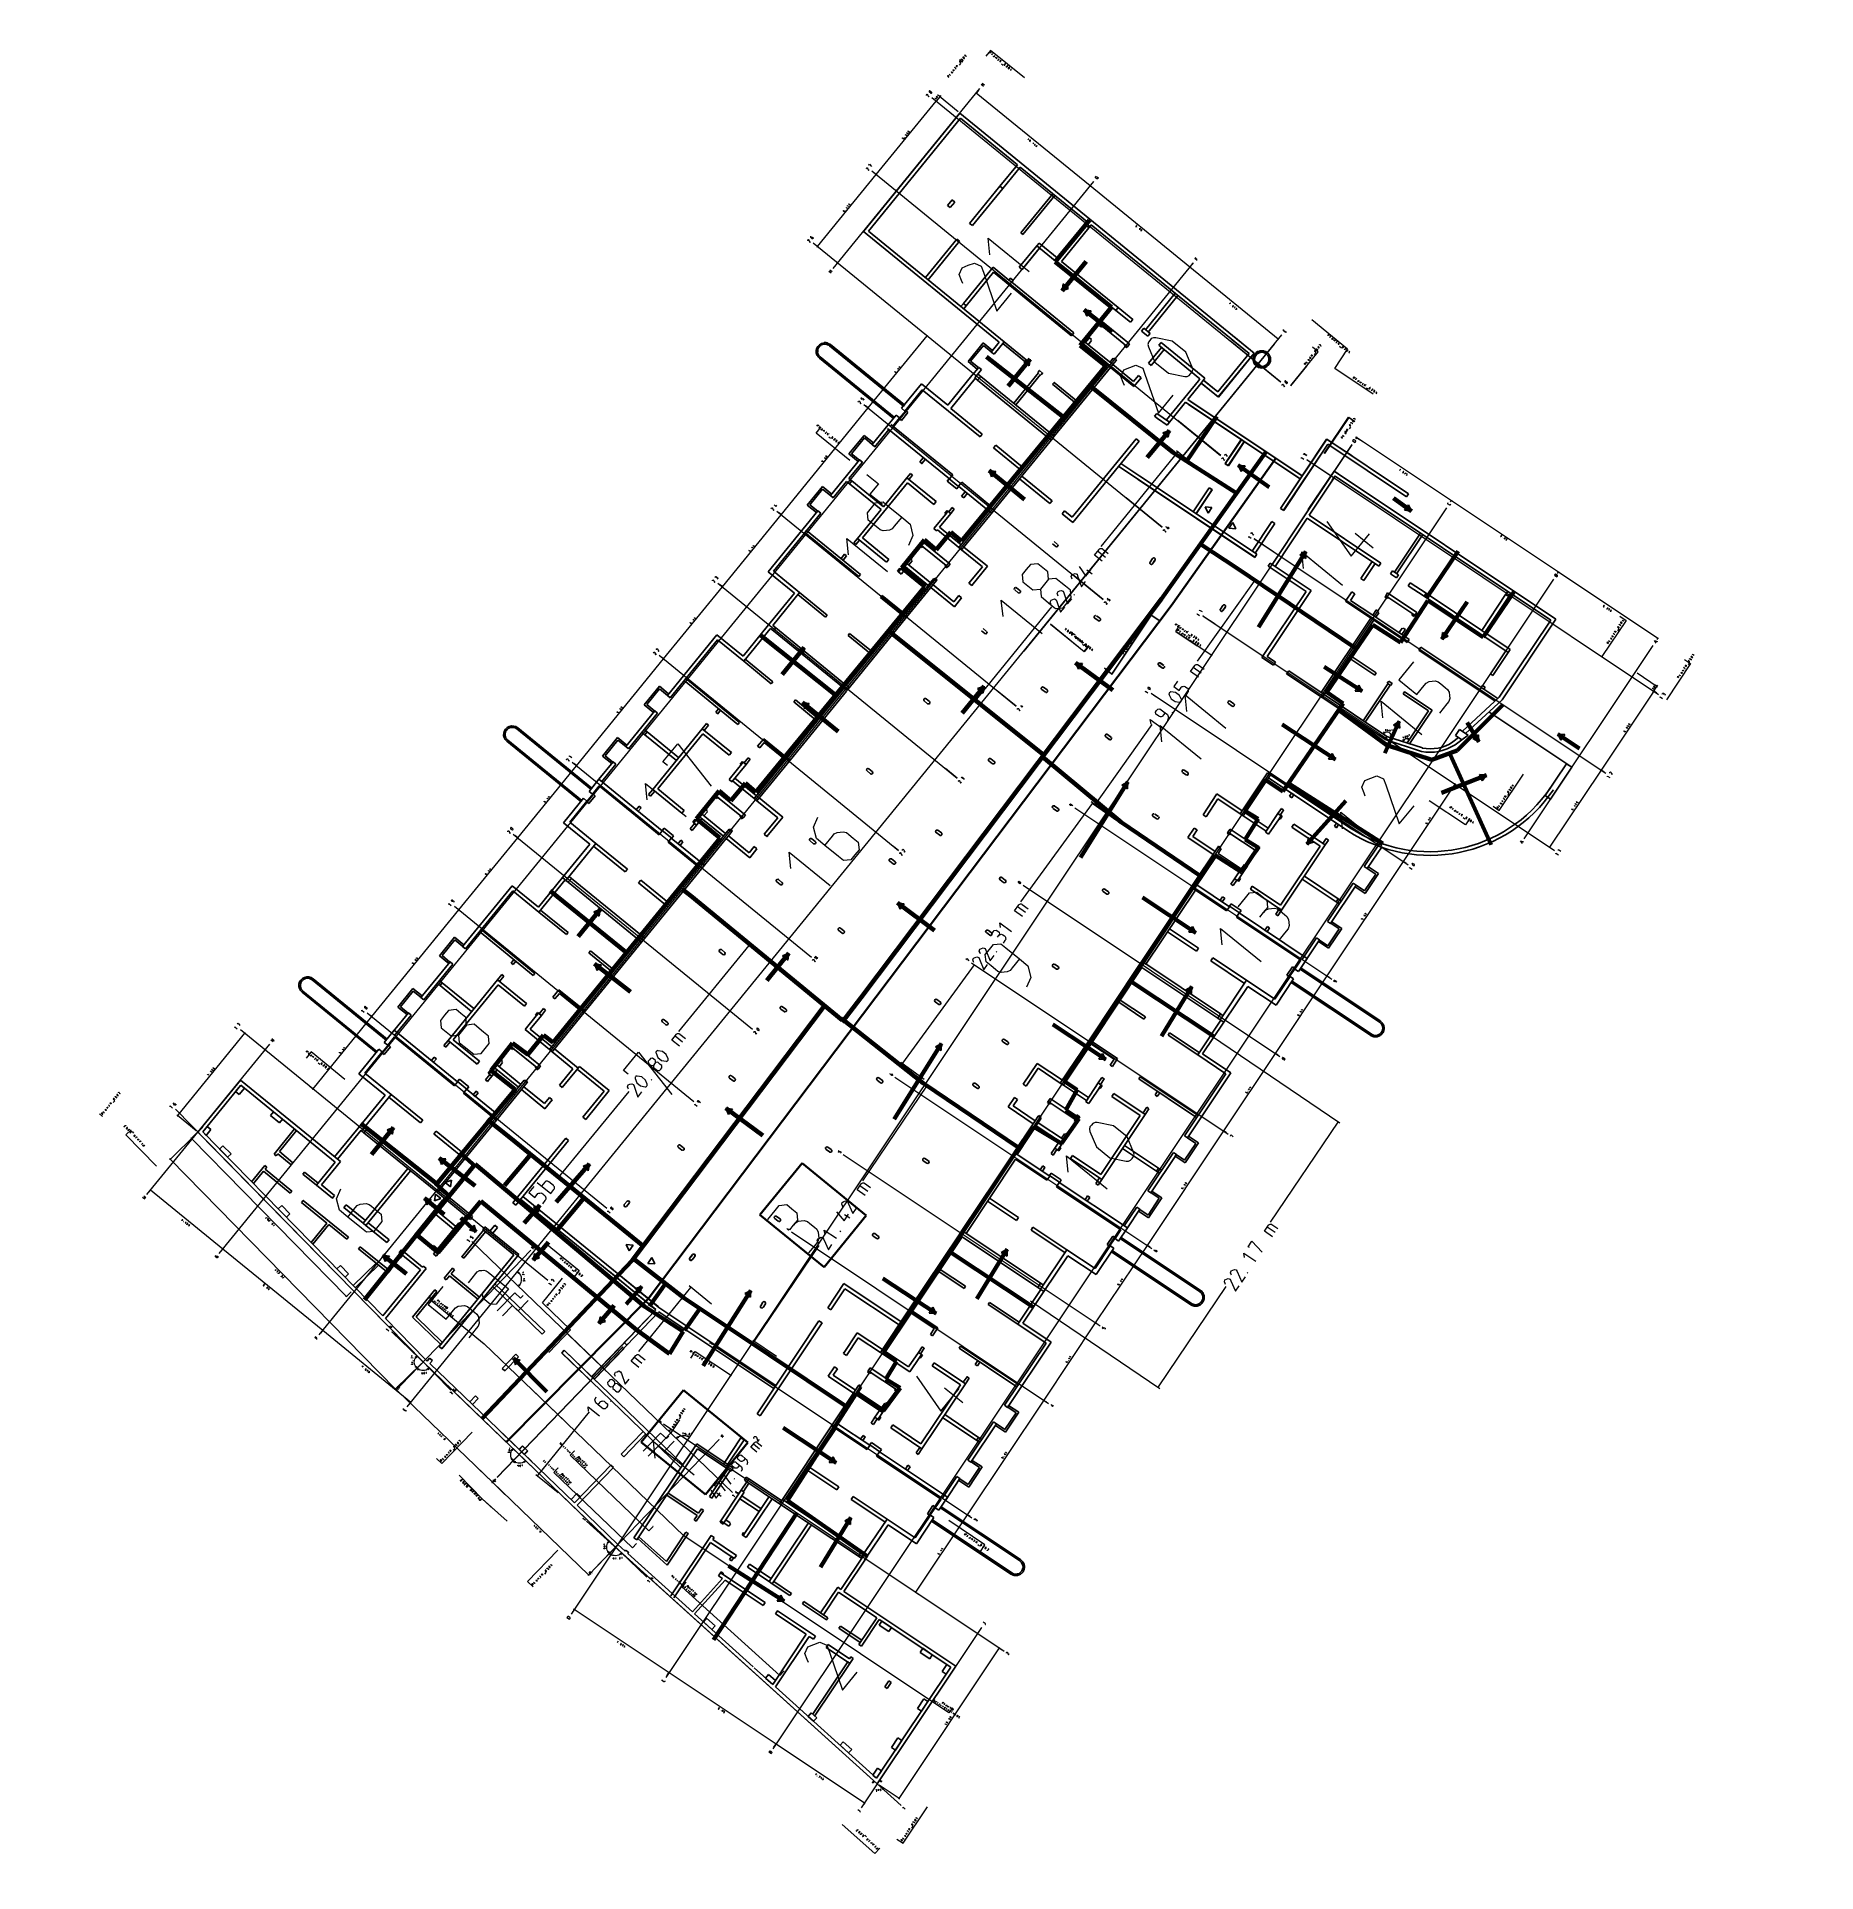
# Model space of a CAD drawing. Header units: metres. Extents: x 2680825 to 2680948, y 1252357 to 1252484.
import ezdxf

# ---------------------------------------------------------------- set-up
doc = ezdxf.new("R2010")
doc.units = ezdxf.units.M
doc.layers.add('0_BemassungAdo', color=5, linetype='Continuous', lineweight=0)
doc.layers.add('Bemaßung', color=7, linetype='Continuous', lineweight=13)
doc.layers.add('etappierung', color=7, linetype='Continuous')
doc.layers.add('geometrie', color=7, linetype='Continuous')
doc.layers.get('0_BemassungAdo').off()

# ---------------------------------------------------------------- blocks, each defined once
blk = doc.blocks.new('asdölkfasdiouhqreq')
at = {"layer": 'Bemaßung'}
for p, q in [((16.52, 78.71), (16.52, 78.84)), ((16.52, 78.84), (16.55, 78.84)), ((16.55, 78.77), (16.52, 78.77)), ((16.55, 78.84), (16.57, 78.84)), ((16.57, 78.77), (16.55, 78.77)), ((16.57, 78.84), (16.59, 78.82)), ((16.59, 78.78), (16.57, 78.77)), ((16.59, 78.82), (16.59, 78.8)), ((16.59, 78.8), (16.59, 78.78)), ((16.7, 78.84), (16.7, 78.73)), ((16.7, 78.73), (16.7, 78.72)), ((16.7, 78.72), (16.7, 78.72)), ((16.7, 78.72), (16.71, 78.72)), ((16.71, 78.72), (16.71, 78.72)), ((16.71, 78.72), (16.71, 78.71)), ((16.71, 78.71), (16.72, 78.71)), ((16.89, 78.75), (16.9, 78.76)), ((16.89, 78.73), (16.89, 78.75)), ((16.89, 78.72), (16.89, 78.73)), ((16.9, 78.71), (16.89, 78.72)), ((16.9, 78.8), (16.92, 78.8)), ((16.9, 78.76), (16.91, 78.76)), ((16.91, 78.71), (16.9, 78.71)), ((16.91, 78.76), (16.94, 78.76)), ((16.94, 78.71), (16.91, 78.71)), ((16.92, 78.8), (16.93, 78.8)), ((16.93, 78.8), (16.93, 78.79)), ((16.93, 78.79), (16.94, 78.79)), ((16.94, 78.79), (16.94, 78.79)), ((16.94, 78.79), (16.94, 78.78)), ((16.94, 78.78), (16.94, 78.78)), ((16.94, 78.78), (16.94, 78.71)), ((17.07, 78.71), (17.07, 78.8)), ((17.07, 78.8), (17.11, 78.8)), ((17.11, 78.8), (17.11, 78.8)), ((17.11, 78.8), (17.12, 78.79)), ((17.12, 78.79), (17.12, 78.79)), ((17.12, 78.79), (17.13, 78.79)), ((17.13, 78.79), (17.13, 78.78)), ((17.13, 78.78), (17.13, 78.78)), ((17.13, 78.78), (17.13, 78.71)), ((17.26, 78.71), (17.27, 78.71)), ((17.27, 78.71), (17.28, 78.71)), ((17.28, 78.71), (17.29, 78.72)), ((17.29, 78.72), (17.3, 78.73)), ((17.29, 78.72), (17.29, 78.72)), ((17.3, 78.74), (17.3, 78.84)), ((17.3, 78.73), (17.3, 78.74)), ((17.3, 78.73), (17.3, 78.73)), ((17.45, 78.71), (17.45, 78.84)), ((17.51, 78.84), (17.45, 78.76)), ((17.51, 78.71), (17.47, 78.79)), ((17.83, 78.83), (17.81, 78.8)), ((17.81, 78.8), (17.81, 78.76)), ((17.81, 78.76), (17.83, 78.72)), ((17.84, 78.84), (17.83, 78.84)), ((17.83, 78.84), (17.83, 78.83)), ((17.83, 78.72), (17.83, 78.72)), ((17.83, 78.72), (17.84, 78.71)), ((17.85, 78.84), (17.84, 78.84)), ((17.84, 78.71), (17.85, 78.71)), ((17.86, 78.84), (17.85, 78.84)), ((17.85, 78.84), (17.85, 78.84)), ((17.85, 78.71), (17.86, 78.72)), ((17.85, 78.71), (17.85, 78.71)), ((17.86, 78.83), (17.86, 78.84)), ((17.88, 78.8), (17.86, 78.83)), ((17.86, 78.72), (17.88, 78.76)), ((17.86, 78.72), (17.86, 78.72)), ((17.88, 78.76), (17.88, 78.8)), ((18, 78.84), (18.03, 78.84)), ((18.03, 78.71), (18, 78.71)), ((18.02, 78.78), (18.03, 78.78)), ((18.03, 78.84), (18.05, 78.84)), ((18.05, 78.78), (18.03, 78.78)), ((18.03, 78.78), (18.04, 78.78)), ((18.04, 78.71), (18.03, 78.71)), ((18.04, 78.78), (18.05, 78.78)), ((18.05, 78.72), (18.04, 78.71)), ((18.05, 78.84), (18.06, 78.83)), ((18.06, 78.8), (18.05, 78.78)), ((18.05, 78.78), (18.05, 78.77)), ((18.05, 78.77), (18.06, 78.77)), ((18.06, 78.73), (18.05, 78.72)), ((18.05, 78.72), (18.05, 78.72)), ((18.06, 78.83), (18.06, 78.81)), ((18.06, 78.81), (18.06, 78.8)), ((18.06, 78.77), (18.06, 78.76)), ((18.06, 78.76), (18.06, 78.76)), ((18.06, 78.76), (18.06, 78.74)), ((18.06, 78.74), (18.06, 78.73)), ((18.06, 78.73), (18.06, 78.73)), ((18.2, 78.83), (18.19, 78.8)), ((18.19, 78.8), (18.19, 78.76)), ((18.19, 78.76), (18.2, 78.72)), ((18.21, 78.84), (18.2, 78.83)), ((18.2, 78.72), (18.21, 78.72)), ((18.22, 78.84), (18.21, 78.84)), ((18.21, 78.84), (18.21, 78.84)), ((18.21, 78.72), (18.21, 78.71)), ((18.21, 78.71), (18.22, 78.71)), ((18.23, 78.84), (18.22, 78.84)), ((18.22, 78.84), (18.22, 78.84)), ((18.22, 78.71), (18.23, 78.72)), ((18.22, 78.71), (18.22, 78.71)), ((18.23, 78.83), (18.23, 78.84)), ((18.25, 78.8), (18.23, 78.83)), ((18.23, 78.72), (18.25, 78.76)), ((18.23, 78.72), (18.23, 78.72)), ((18.25, 78.76), (18.25, 78.8)), ((18.38, 78.82), (18.39, 78.84)), ((18.38, 78.82), (18.38, 78.82)), ((18.43, 78.8), (18.38, 78.71)), ((18.38, 78.71), (18.43, 78.71)), ((18.39, 78.84), (18.4, 78.84)), ((18.4, 78.84), (18.42, 78.83)), ((18.42, 78.83), (18.43, 78.83)), ((18.43, 78.83), (18.43, 78.81)), ((18.43, 78.81), (18.43, 78.8)), ((94.15, 79.12), (94.16, 79.13)), ((94.23, 79.09), (94.15, 78.95)), ((94.15, 78.95), (94.24, 78.95)), ((94.16, 79.13), (94.17, 79.16)), ((94.17, 79.16), (94.19, 79.16)), ((94.19, 79.16), (94.22, 79.15)), ((94.22, 79.15), (94.24, 79.14)), ((94.25, 79.11), (94.23, 79.09)), ((94.24, 79.14), (94.25, 79.11)), ((94.45, 79.11), (94.48, 79.14)), ((94.45, 79.07), (94.45, 79.11)), ((94.45, 79.07), (94.5, 79.07)), ((94.45, 79), (94.45, 79.07)), ((94.45, 78.97), (94.45, 79)), ((94.47, 78.95), (94.45, 78.97)), ((94.5, 78.95), (94.47, 78.95)), ((94.48, 79.14), (94.52, 79.16)), ((94.5, 79.07), (94.51, 79.07)), ((94.52, 78.95), (94.5, 78.95)), ((94.51, 79.07), (94.52, 79.06)), ((94.52, 79.06), (94.53, 79.05)), ((94.54, 78.97), (94.52, 78.95)), ((94.53, 79.05), (94.54, 79.05)), ((94.54, 79.05), (94.54, 79.03)), ((94.54, 79.03), (94.54, 79.02)), ((94.54, 79.02), (94.54, 79)), ((94.54, 79), (94.54, 78.97)), ((100.56, 79.12), (100.57, 79.13)), ((100.64, 79.09), (100.56, 78.95)), ((100.56, 78.95), (100.65, 78.95)), ((100.57, 79.13), (100.58, 79.16)), ((100.58, 79.16), (100.61, 79.16)), ((100.61, 79.16), (100.63, 79.15)), ((100.63, 79.15), (100.65, 79.14)), ((100.66, 79.11), (100.64, 79.09)), ((100.65, 79.14), (100.66, 79.11)), ((100.86, 79.13), (100.86, 79.16)), ((100.86, 79.16), (100.95, 79.16)), ((100.95, 79.16), (100.91, 78.95)), ((107.12, 79.12), (107.13, 79.13)), ((107.21, 79.09), (107.12, 78.95)), ((107.12, 78.95), (107.21, 78.95)), ((107.13, 79.13), (107.14, 79.16)), ((107.14, 79.16), (107.17, 79.16)), ((107.17, 79.16), (107.19, 79.15)), ((107.19, 79.15), (107.21, 79.14)), ((107.21, 79.14), (107.22, 79.11)), ((107.22, 79.11), (107.21, 79.09)), ((107.45, 79.16), (107.43, 79.14)), ((107.43, 79.14), (107.43, 79.11)), ((107.43, 79.11), (107.43, 79.09)), ((107.43, 79.09), (107.45, 79.07)), ((107.45, 79.07), (107.43, 79.05)), ((107.43, 79.05), (107.43, 79.02)), ((107.43, 79.02), (107.43, 79)), ((107.43, 79), (107.43, 78.97)), ((107.43, 78.97), (107.45, 78.95)), ((107.47, 79.16), (107.45, 79.16)), ((107.47, 79.07), (107.45, 79.07)), ((107.45, 78.95), (107.47, 78.95)), ((107.49, 79.16), (107.47, 79.16)), ((107.49, 79.07), (107.47, 79.07)), ((107.47, 78.95), (107.49, 78.95)), ((107.51, 79.14), (107.49, 79.16)), ((107.49, 79.07), (107.51, 79.09)), ((107.51, 79.05), (107.49, 79.07)), ((107.49, 78.95), (107.51, 78.97)), ((107.51, 79.11), (107.51, 79.14)), ((107.51, 79.09), (107.51, 79.11)), ((107.51, 79.02), (107.51, 79.05)), ((107.51, 79), (107.51, 79.02)), ((107.51, 78.97), (107.51, 79)), ((109.06, 78.71), (109.06, 78.84)), ((109.06, 78.84), (109.1, 78.84)), ((109.1, 78.77), (109.06, 78.77)), ((109.1, 78.84), (109.12, 78.84)), ((109.12, 78.77), (109.1, 78.77)), ((109.12, 78.84), (109.13, 78.82)), ((109.13, 78.78), (109.12, 78.77)), ((109.13, 78.82), (109.13, 78.8)), ((109.13, 78.8), (109.13, 78.78)), ((109.25, 78.84), (109.25, 78.73)), ((109.25, 78.73), (109.25, 78.72)), ((109.25, 78.72), (109.25, 78.72)), ((109.25, 78.72), (109.25, 78.72)), ((109.25, 78.72), (109.26, 78.72)), ((109.26, 78.72), (109.26, 78.71)), ((109.26, 78.71), (109.26, 78.71)), ((109.44, 78.8), (109.47, 78.8)), ((109.44, 78.75), (109.44, 78.76)), ((109.44, 78.76), (109.46, 78.76)), ((109.44, 78.74), (109.44, 78.75)), ((109.44, 78.72), (109.44, 78.74)), ((109.44, 78.71), (109.44, 78.72)), ((109.46, 78.71), (109.44, 78.71)), ((109.46, 78.76), (109.49, 78.76)), ((109.49, 78.71), (109.46, 78.71)), ((109.47, 78.8), (109.48, 78.8)), ((109.48, 78.8), (109.48, 78.79)), ((109.48, 78.79), (109.48, 78.79)), ((109.48, 78.79), (109.49, 78.79)), ((109.49, 78.79), (109.49, 78.78)), ((109.49, 78.78), (109.49, 78.78)), ((109.49, 78.78), (109.49, 78.71)), ((109.62, 78.71), (109.62, 78.8)), ((109.62, 78.8), (109.66, 78.8)), ((109.66, 78.8), (109.66, 78.8)), ((109.66, 78.8), (109.67, 78.79)), ((109.67, 78.79), (109.67, 78.79)), ((109.67, 78.79), (109.67, 78.79)), ((109.67, 78.79), (109.68, 78.78)), ((109.68, 78.78), (109.68, 78.78)), ((109.68, 78.78), (109.68, 78.71)), ((109.81, 78.71), (109.82, 78.71)), ((109.82, 78.71), (109.83, 78.71)), ((109.83, 78.71), (109.84, 78.72)), ((109.84, 78.72), (109.85, 78.73)), ((109.84, 78.72), (109.84, 78.72)), ((109.85, 78.74), (109.85, 78.84)), ((109.85, 78.73), (109.85, 78.74)), ((109.85, 78.73), (109.85, 78.73)), ((109.99, 78.71), (109.99, 78.84)), ((110.06, 78.84), (109.99, 78.76)), ((110.06, 78.71), (110.02, 78.79)), ((110.38, 78.83), (110.36, 78.8)), ((110.36, 78.8), (110.36, 78.76)), ((110.36, 78.76), (110.38, 78.72)), ((110.39, 78.84), (110.38, 78.84)), ((110.38, 78.84), (110.38, 78.83)), ((110.38, 78.72), (110.38, 78.72)), ((110.38, 78.72), (110.39, 78.71)), ((110.4, 78.84), (110.39, 78.84)), ((110.39, 78.84), (110.39, 78.84)), ((110.39, 78.71), (110.39, 78.71)), ((110.39, 78.71), (110.4, 78.71)), ((110.41, 78.83), (110.4, 78.84)), ((110.4, 78.84), (110.4, 78.84)), ((110.4, 78.71), (110.4, 78.72)), ((110.4, 78.72), (110.41, 78.72)), ((110.42, 78.8), (110.41, 78.83)), ((110.41, 78.72), (110.42, 78.76)), ((110.42, 78.76), (110.42, 78.8)), ((110.55, 78.84), (110.58, 78.84)), ((110.58, 78.71), (110.55, 78.71)), ((110.56, 78.78), (110.58, 78.78)), ((110.58, 78.84), (110.59, 78.84)), ((110.59, 78.78), (110.58, 78.78)), ((110.58, 78.78), (110.59, 78.78)), ((110.59, 78.71), (110.58, 78.71)), ((110.59, 78.84), (110.61, 78.83)), ((110.61, 78.8), (110.59, 78.78)), ((110.59, 78.78), (110.59, 78.78)), ((110.59, 78.78), (110.6, 78.78)), ((110.6, 78.72), (110.59, 78.72)), ((110.59, 78.72), (110.59, 78.71)), ((110.6, 78.78), (110.6, 78.77)), ((110.6, 78.77), (110.61, 78.76)), ((110.61, 78.73), (110.6, 78.73)), ((110.6, 78.73), (110.6, 78.72)), ((110.61, 78.83), (110.61, 78.81)), ((110.61, 78.81), (110.61, 78.8)), ((110.61, 78.76), (110.61, 78.76)), ((110.61, 78.76), (110.61, 78.74)), ((110.61, 78.74), (110.61, 78.73)), ((110.75, 78.83), (110.73, 78.8)), ((110.73, 78.8), (110.73, 78.76)), ((110.73, 78.76), (110.75, 78.72)), ((110.76, 78.84), (110.75, 78.84)), ((110.75, 78.84), (110.75, 78.83)), ((110.75, 78.72), (110.75, 78.72)), ((110.75, 78.72), (110.76, 78.71)), ((110.77, 78.84), (110.76, 78.84)), ((110.76, 78.84), (110.76, 78.84)), ((110.76, 78.71), (110.76, 78.71)), ((110.76, 78.71), (110.77, 78.71)), ((110.78, 78.83), (110.77, 78.84)), ((110.77, 78.84), (110.77, 78.84)), ((110.77, 78.71), (110.77, 78.72)), ((110.77, 78.72), (110.78, 78.72)), ((110.8, 78.8), (110.78, 78.83)), ((110.78, 78.72), (110.8, 78.76)), ((110.8, 78.76), (110.8, 78.8)), ((110.92, 78.82), (110.93, 78.82)), ((110.97, 78.8), (110.92, 78.71)), ((110.92, 78.71), (110.98, 78.71)), ((110.93, 78.82), (110.93, 78.84)), ((110.93, 78.84), (110.95, 78.84)), ((110.95, 78.84), (110.96, 78.83)), ((110.96, 78.83), (110.98, 78.83)), ((110.98, 78.81), (110.97, 78.8)), ((110.98, 78.83), (110.98, 78.81)), ((17.63, 78.67), (17.78, 78.67)), ((97.3, 78.52), (97.31, 78.54)), ((97.3, 78.5), (97.3, 78.52)), ((97.3, 78.5), (97.32, 78.5)), ((97.3, 78.47), (97.3, 78.5)), ((97.3, 78.45), (97.3, 78.47)), ((97.31, 78.44), (97.3, 78.45)), ((97.31, 78.54), (97.33, 78.54)), ((97.32, 78.44), (97.31, 78.44)), ((97.32, 78.5), (97.32, 78.5)), ((97.32, 78.5), (97.33, 78.5)), ((97.33, 78.44), (97.32, 78.44)), ((97.33, 78.5), (97.33, 78.49)), ((97.33, 78.49), (97.34, 78.49)), ((97.34, 78.45), (97.33, 78.44)), ((97.34, 78.49), (97.34, 78.48)), ((97.34, 78.48), (97.34, 78.48)), ((97.34, 78.48), (97.34, 78.47)), ((97.34, 78.47), (97.34, 78.45)), ((97.44, 78.44), (97.44, 78.45)), ((97.61, 78.54), (97.59, 78.47)), ((97.59, 78.47), (97.65, 78.47)), ((97.63, 78.49), (97.63, 78.44)), ((97.74, 78.52), (97.76, 78.54)), ((97.76, 78.54), (97.76, 78.44)), ((97.93, 78.54), (97.89, 78.54)), ((97.89, 78.54), (97.89, 78.5)), ((97.89, 78.5), (97.91, 78.5)), ((97.91, 78.44), (97.89, 78.44)), ((97.91, 78.5), (97.91, 78.5)), ((97.91, 78.5), (97.92, 78.5)), ((97.92, 78.45), (97.91, 78.44)), ((97.91, 78.44), (97.91, 78.44)), ((97.92, 78.5), (97.92, 78.49)), ((97.92, 78.49), (97.93, 78.49)), ((97.93, 78.45), (97.92, 78.45)), ((97.92, 78.45), (97.92, 78.45)), ((97.93, 78.49), (97.93, 78.48)), ((97.93, 78.48), (97.93, 78.48)), ((97.93, 78.48), (97.93, 78.47)), ((97.93, 78.47), (97.93, 78.46)), ((97.93, 78.46), (97.93, 78.45)), ((103.78, 78.52), (103.8, 78.54)), ((103.78, 78.5), (103.78, 78.52)), ((103.78, 78.5), (103.81, 78.5)), ((103.78, 78.47), (103.78, 78.5)), ((103.78, 78.45), (103.78, 78.47)), ((103.79, 78.44), (103.78, 78.45)), ((103.81, 78.44), (103.79, 78.44)), ((103.8, 78.54), (103.82, 78.54)), ((103.81, 78.5), (103.81, 78.5)), ((103.81, 78.5), (103.82, 78.5)), ((103.82, 78.44), (103.81, 78.44)), ((103.82, 78.5), (103.82, 78.49)), ((103.82, 78.49), (103.83, 78.49)), ((103.83, 78.45), (103.82, 78.44)), ((103.83, 78.49), (103.83, 78.48)), ((103.83, 78.48), (103.83, 78.48)), ((103.83, 78.48), (103.83, 78.47)), ((103.83, 78.47), (103.83, 78.45)), ((103.93, 78.44), (103.93, 78.45)), ((104.12, 78.54), (104.08, 78.54)), ((104.08, 78.54), (104.08, 78.5)), ((104.08, 78.5), (104.1, 78.5)), ((104.1, 78.44), (104.08, 78.44)), ((104.1, 78.5), (104.11, 78.5)), ((104.11, 78.44), (104.1, 78.44)), ((104.11, 78.5), (104.11, 78.5)), ((104.11, 78.5), (104.12, 78.49)), ((104.12, 78.45), (104.11, 78.45)), ((104.11, 78.45), (104.11, 78.44)), ((104.12, 78.49), (104.12, 78.49)), ((104.12, 78.49), (104.12, 78.48)), ((104.12, 78.48), (104.12, 78.48)), ((104.12, 78.48), (104.12, 78.47)), ((104.12, 78.47), (104.12, 78.46)), ((104.12, 78.46), (104.12, 78.45)), ((104.12, 78.45), (104.12, 78.45)), ((104.23, 78.52), (104.24, 78.54)), ((104.23, 78.5), (104.23, 78.52)), ((104.23, 78.5), (104.25, 78.5)), ((104.23, 78.47), (104.23, 78.5)), ((104.23, 78.45), (104.23, 78.47)), ((104.24, 78.44), (104.23, 78.45)), ((104.24, 78.54), (104.26, 78.54)), ((104.25, 78.44), (104.24, 78.44)), ((104.25, 78.5), (104.25, 78.5)), ((104.25, 78.5), (104.26, 78.5)), ((104.26, 78.44), (104.25, 78.44)), ((104.26, 78.5), (104.26, 78.49)), ((104.26, 78.49), (104.27, 78.49)), ((104.27, 78.45), (104.26, 78.44)), ((104.27, 78.49), (104.27, 78.48)), ((104.27, 78.48), (104.27, 78.48)), ((104.27, 78.48), (104.27, 78.47)), ((104.27, 78.47), (104.27, 78.45)), ((104.42, 78.54), (104.37, 78.54)), ((104.37, 78.54), (104.37, 78.5)), ((104.37, 78.5), (104.39, 78.5)), ((104.39, 78.44), (104.37, 78.44)), ((104.39, 78.5), (104.4, 78.5)), ((104.4, 78.44), (104.39, 78.44)), ((104.4, 78.5), (104.41, 78.5)), ((104.41, 78.45), (104.4, 78.44)), ((104.41, 78.5), (104.41, 78.49)), ((104.41, 78.49), (104.41, 78.49)), ((104.41, 78.49), (104.42, 78.48)), ((104.42, 78.46), (104.41, 78.45)), ((104.41, 78.45), (104.41, 78.45)), ((104.41, 78.45), (104.41, 78.45)), ((104.42, 78.48), (104.42, 78.48)), ((104.42, 78.48), (104.42, 78.47)), ((104.42, 78.47), (104.42, 78.46)), ((107.33, 78.54), (107.35, 78.54)), ((107.35, 78.44), (107.33, 78.44)), ((107.34, 78.5), (107.35, 78.5)), ((107.35, 78.54), (107.36, 78.54)), ((107.36, 78.5), (107.35, 78.5)), ((107.35, 78.5), (107.35, 78.5)), ((107.35, 78.5), (107.36, 78.5)), ((107.36, 78.45), (107.35, 78.44)), ((107.35, 78.44), (107.35, 78.44)), ((107.36, 78.54), (107.37, 78.53)), ((107.37, 78.51), (107.36, 78.5)), ((107.36, 78.5), (107.36, 78.49)), ((107.36, 78.49), (107.37, 78.49)), ((107.37, 78.45), (107.36, 78.45)), ((107.36, 78.45), (107.36, 78.45)), ((107.37, 78.53), (107.37, 78.52)), ((107.37, 78.52), (107.37, 78.51)), ((107.37, 78.49), (107.37, 78.48)), ((107.37, 78.48), (107.37, 78.48)), ((107.37, 78.48), (107.37, 78.47)), ((107.37, 78.47), (107.37, 78.46)), ((107.37, 78.46), (107.37, 78.45)), ((107.48, 78.54), (107.47, 78.53)), ((107.47, 78.53), (107.47, 78.52)), ((107.47, 78.52), (107.47, 78.51)), ((107.47, 78.51), (107.48, 78.5)), ((107.48, 78.5), (107.47, 78.49)), ((107.47, 78.49), (107.47, 78.48)), ((107.47, 78.48), (107.47, 78.47)), ((107.47, 78.47), (107.47, 78.45)), ((107.47, 78.45), (107.48, 78.44)), ((107.49, 78.54), (107.48, 78.54)), ((107.49, 78.5), (107.48, 78.5)), ((107.48, 78.44), (107.49, 78.44)), ((107.51, 78.54), (107.49, 78.54)), ((107.51, 78.5), (107.49, 78.5)), ((107.49, 78.44), (107.51, 78.44)), ((107.52, 78.53), (107.51, 78.54)), ((107.51, 78.5), (107.52, 78.51)), ((107.52, 78.49), (107.51, 78.5)), ((107.51, 78.44), (107.52, 78.45)), ((107.52, 78.52), (107.52, 78.53)), ((107.52, 78.51), (107.52, 78.52)), ((107.52, 78.48), (107.52, 78.49)), ((107.52, 78.47), (107.52, 78.48)), ((107.52, 78.45), (107.52, 78.47)), ((107.66, 78.54), (107.62, 78.54)), ((107.62, 78.54), (107.62, 78.5)), ((107.62, 78.5), (107.64, 78.5)), ((107.64, 78.44), (107.62, 78.44)), ((107.64, 78.5), (107.65, 78.5)), ((107.65, 78.44), (107.64, 78.44)), ((107.65, 78.5), (107.65, 78.5)), ((107.65, 78.5), (107.66, 78.49)), ((107.66, 78.45), (107.65, 78.45)), ((107.65, 78.45), (107.65, 78.44)), ((107.66, 78.49), (107.66, 78.49)), ((107.66, 78.49), (107.66, 78.48)), ((107.66, 78.48), (107.66, 78.48)), ((107.66, 78.48), (107.66, 78.47)), ((107.66, 78.47), (107.66, 78.46)), ((107.66, 78.46), (107.66, 78.45)), ((107.66, 78.45), (107.66, 78.45)), ((110.18, 78.67), (110.33, 78.67)), ((112.13, 77.61), (112.25, 77.61)), ((112.14, 77.42), (112.13, 77.42)), ((112.13, 77.42), (112.13, 77.41)), ((112.25, 77.42), (112.14, 77.42)), ((112.14, 77.42), (112.14, 77.42)), ((112.14, 77.42), (112.14, 77.42)), ((112.19, 77.57), (112.19, 77.61)), ((112.19, 77.55), (112.19, 77.57)), ((112.2, 77.54), (112.19, 77.55)), ((112.22, 77.54), (112.2, 77.54)), ((112.24, 77.54), (112.22, 77.54)), ((112.25, 77.55), (112.24, 77.54)), ((112.25, 77.61), (112.25, 77.57)), ((112.25, 77.57), (112.25, 77.55)), ((16.76, 76.47), (16.75, 76.46)), ((16.75, 76.46), (16.75, 76.46)), ((16.75, 76.46), (16.76, 76.45)), ((16.8, 76.49), (16.76, 76.48)), ((16.76, 76.48), (16.76, 76.47)), ((16.76, 76.47), (16.76, 76.47)), ((16.76, 76.45), (16.76, 76.45)), ((16.76, 76.45), (16.79, 76.43)), ((16.77, 76.62), (16.78, 76.65)), ((16.78, 76.66), (16.79, 76.67)), ((16.78, 76.65), (16.78, 76.66)), ((16.79, 76.67), (16.81, 76.67)), ((16.79, 76.43), (16.83, 76.42)), ((16.84, 76.86), (16.8, 76.85)), ((16.8, 76.85), (16.8, 76.84)), ((16.8, 76.84), (16.8, 76.84)), ((16.8, 76.84), (16.8, 76.83)), ((16.8, 76.83), (16.8, 76.83)), ((16.8, 76.83), (16.8, 76.82)), ((16.8, 76.82), (16.8, 76.82)), ((16.8, 76.82), (16.83, 76.8)), ((16.84, 76.49), (16.8, 76.49)), ((16.81, 76.99), (16.82, 77.02)), ((16.81, 76.67), (16.82, 76.67)), ((16.82, 77.03), (16.83, 77.04)), ((16.82, 77.02), (16.82, 77.03)), ((16.82, 76.67), (16.83, 76.66)), ((16.83, 77.04), (16.85, 77.04)), ((16.83, 76.8), (16.87, 76.79)), ((16.83, 76.66), (16.83, 76.64)), ((16.83, 76.65), (16.83, 76.66)), ((16.83, 76.66), (16.84, 76.66)), ((16.83, 76.64), (16.83, 76.65)), ((16.83, 76.63), (16.83, 76.64)), ((16.83, 76.42), (16.87, 76.44)), ((16.88, 76.86), (16.84, 76.86)), ((16.84, 76.66), (16.85, 76.67)), ((16.87, 76.46), (16.84, 76.49)), ((16.85, 77.04), (16.86, 77.04)), ((16.85, 76.67), (16.85, 76.67)), ((16.85, 76.67), (16.86, 76.67)), ((16.86, 77.04), (16.87, 77.03)), ((16.86, 76.67), (16.87, 76.67)), ((16.87, 77.03), (16.87, 77.01)), ((16.87, 77.02), (16.88, 77.03)), ((16.87, 77.01), (16.87, 77.02)), ((16.87, 77), (16.87, 77.01)), ((16.87, 76.79), (16.91, 76.81)), ((16.87, 76.67), (16.88, 76.66)), ((16.88, 76.46), (16.87, 76.46)), ((16.87, 76.44), (16.87, 76.44)), ((16.87, 76.44), (16.88, 76.44)), ((16.88, 77.03), (16.89, 77.04)), ((16.88, 77.03), (16.88, 77.03)), ((16.91, 76.83), (16.88, 76.86)), ((16.88, 76.66), (16.89, 76.66)), ((16.88, 76.45), (16.88, 76.46)), ((16.88, 76.46), (16.88, 76.46)), ((16.88, 76.44), (16.88, 76.45)), ((16.89, 77.04), (16.89, 77.04)), ((16.89, 77.04), (16.9, 77.04)), ((16.89, 76.66), (16.89, 76.66)), ((16.89, 76.66), (16.9, 76.65)), ((16.9, 77.04), (16.92, 77.03)), ((16.9, 76.65), (16.9, 76.64)), ((16.9, 76.64), (16.9, 76.63)), ((16.9, 76.63), (16.9, 76.61)), ((16.9, 76.23), (16.91, 76.38)), ((16.92, 76.83), (16.91, 76.83)), ((16.91, 76.81), (16.92, 76.81)), ((16.92, 77.03), (16.92, 77.03)), ((16.92, 77.03), (16.93, 77.03)), ((16.92, 76.82), (16.92, 76.83)), ((16.92, 76.83), (16.92, 76.83)), ((16.92, 76.81), (16.92, 76.82)), ((16.92, 76.81), (16.92, 76.81)), ((16.93, 77.03), (16.93, 77.02)), ((16.93, 77.02), (16.94, 77.02)), ((16.94, 77.02), (16.94, 77.01)), ((16.94, 77.01), (16.94, 77)), ((16.94, 77), (16.94, 76.98)), ((93.43, 76.46), (93.43, 76.66)), ((93.43, 76.57), (93.54, 76.57)), ((93.54, 76.46), (93.54, 76.66)), ((110.09, 76.46), (110.09, 76.66)), ((110.09, 76.57), (110.2, 76.57)), ((110.2, 76.46), (110.2, 76.66)), ((112.09, 76.49), (112.09, 76.34)), ((112.13, 77.41), (112.13, 77.41)), ((112.13, 77.41), (112.13, 77.41)), ((112.13, 77.21), (112.13, 77.23)), ((112.13, 77.23), (112.14, 77.23)), ((112.13, 77.18), (112.13, 77.21)), ((112.19, 77.18), (112.13, 77.18)), ((112.13, 77.05), (112.21, 77.05)), ((112.19, 76.99), (112.13, 76.99)), ((112.13, 76.86), (112.13, 76.85)), ((112.13, 76.85), (112.13, 76.84)), ((112.13, 76.84), (112.13, 76.84)), ((112.13, 76.84), (112.14, 76.83)), ((112.13, 76.68), (112.25, 76.68)), ((112.13, 76.61), (112.21, 76.65)), ((112.14, 76.29), (112.13, 76.29)), ((112.13, 76.29), (112.13, 76.28)), ((112.13, 76.28), (112.13, 76.28)), ((112.13, 76.28), (112.13, 76.27)), ((112.13, 76.27), (112.13, 76.27)), ((112.13, 76.27), (112.14, 76.26)), ((112.14, 77.23), (112.15, 77.23)), ((112.14, 76.83), (112.14, 76.82)), ((112.14, 76.82), (112.15, 76.82)), ((112.17, 76.31), (112.14, 76.29)), ((112.14, 76.26), (112.17, 76.25)), ((112.15, 77.23), (112.16, 77.23)), ((112.15, 76.82), (112.16, 76.82)), ((112.16, 77.23), (112.17, 77.23)), ((112.16, 76.82), (112.25, 76.82)), ((112.17, 77.23), (112.17, 77.21)), ((112.17, 77.21), (112.17, 77.18)), ((112.21, 76.31), (112.17, 76.31)), ((112.17, 76.25), (112.21, 76.25)), ((112.25, 76.61), (112.18, 76.68)), ((112.2, 77.18), (112.19, 77.18)), ((112.2, 76.99), (112.19, 76.99)), ((112.21, 77.19), (112.2, 77.18)), ((112.2, 77.18), (112.2, 77.18)), ((112.21, 77), (112.2, 77)), ((112.2, 77), (112.2, 76.99)), ((112.21, 77.23), (112.21, 77.2)), ((112.21, 77.2), (112.21, 77.19)), ((112.21, 77.19), (112.21, 77.19)), ((112.21, 77.19), (112.21, 77.19)), ((112.21, 77.05), (112.21, 77.01)), ((112.21, 77.01), (112.21, 77.01)), ((112.21, 77.01), (112.21, 77)), ((112.21, 77), (112.21, 77)), ((112.25, 76.29), (112.21, 76.31)), ((112.21, 76.25), (112.25, 76.26)), ((112.25, 76.28), (112.25, 76.29)), ((112.25, 76.29), (112.25, 76.29)), ((112.25, 76.27), (112.25, 76.28)), ((112.25, 76.28), (112.25, 76.28)), ((112.25, 76.26), (112.25, 76.27)), ((112.25, 76.27), (112.25, 76.27)), ((16.61, 75.2), (16.63, 75.21)), ((16.61, 75.18), (16.61, 75.2)), ((16.61, 75.14), (16.61, 75.18)), ((16.73, 75.13), (16.61, 75.14)), ((16.63, 75.33), (16.74, 75.32)), ((16.63, 75.21), (16.65, 75.21)), ((16.65, 75.21), (16.67, 75.21)), ((16.67, 75.21), (16.68, 75.19)), ((16.68, 75.19), (16.68, 75.17)), ((16.68, 75.17), (16.68, 75.14)), ((16.79, 75.91), (16.69, 75.92)), ((16.69, 75.54), (16.69, 75.55)), ((16.69, 75.55), (16.7, 75.55)), ((16.69, 75.52), (16.69, 75.54)), ((16.7, 75.55), (16.7, 75.56)), ((16.7, 75.56), (16.71, 75.56)), ((16.83, 76.05), (16.71, 76.07)), ((16.71, 75.73), (16.72, 75.74)), ((16.71, 75.69), (16.71, 75.73)), ((16.71, 75.73), (16.71, 75.73)), ((16.79, 75.68), (16.71, 75.69)), ((16.71, 75.56), (16.71, 75.56)), ((16.71, 75.56), (16.72, 75.56)), ((16.72, 76.14), (16.79, 76.06)), ((16.72, 75.74), (16.72, 75.74)), ((16.72, 75.74), (16.73, 75.74)), ((16.72, 75.56), (16.78, 75.55)), ((16.73, 75.74), (16.73, 75.75)), ((16.73, 75.75), (16.74, 75.75)), ((16.73, 75.52), (16.74, 75.56)), ((16.73, 75.51), (16.73, 75.52)), ((16.74, 75.5), (16.73, 75.51)), ((16.74, 75.75), (16.8, 75.74)), ((16.75, 75.5), (16.74, 75.5)), ((16.74, 75.32), (16.74, 75.32)), ((16.74, 75.32), (16.74, 75.32)), ((16.74, 75.32), (16.75, 75.32)), ((16.76, 75.5), (16.75, 75.5)), ((16.75, 75.32), (16.75, 75.33)), ((16.75, 75.32), (16.75, 75.32)), ((16.75, 75.32), (16.75, 75.32)), ((16.84, 76.12), (16.76, 76.09)), ((16.77, 75.51), (16.76, 75.5)), ((16.78, 75.55), (16.77, 75.52)), ((16.77, 75.52), (16.77, 75.51)), ((16.8, 75.91), (16.79, 75.91)), ((16.81, 75.9), (16.8, 75.91)), ((16.8, 75.91), (16.8, 75.91)), ((16.82, 75.89), (16.81, 75.9)), ((16.81, 75.9), (16.81, 75.9)), ((16.81, 75.88), (16.82, 75.89)), ((16.81, 75.87), (16.81, 75.88)), ((19.89, 75.43), (19.94, 75.47)), ((19.94, 75.47), (19.92, 75.27)), ((20.18, 75.28), (20.19, 75.35)), ((20.18, 75.26), (20.18, 75.28)), ((20.2, 75.23), (20.18, 75.26)), ((20.19, 75.39), (20.22, 75.42)), ((20.19, 75.35), (20.19, 75.39)), ((20.19, 75.35), (20.23, 75.34)), ((20.22, 75.23), (20.2, 75.23)), ((20.22, 75.42), (20.27, 75.43)), ((20.25, 75.23), (20.22, 75.23)), ((20.23, 75.34), (20.24, 75.34)), ((20.24, 75.34), (20.26, 75.34)), ((20.27, 75.25), (20.25, 75.23)), ((20.26, 75.34), (20.26, 75.33)), ((20.26, 75.33), (20.27, 75.32)), ((20.27, 75.32), (20.27, 75.31)), ((20.27, 75.31), (20.27, 75.29)), ((20.27, 75.29), (20.27, 75.27)), ((20.27, 75.27), (20.27, 75.25)), ((26.96, 75.41), (27, 75.46)), ((27, 75.46), (27, 75.26)), ((27.26, 75.44), (27.26, 75.46)), ((27.26, 75.46), (27.35, 75.46)), ((27.35, 75.46), (27.3, 75.26)), ((112.13, 76.09), (112.13, 76.12)), ((112.13, 76.08), (112.13, 76.09)), ((112.14, 76.07), (112.13, 76.08)), ((112.13, 76.08), (112.13, 76.08)), ((112.14, 75.92), (112.13, 75.92)), ((112.13, 75.92), (112.13, 75.91)), ((112.13, 75.91), (112.13, 75.91)), ((112.13, 75.91), (112.13, 75.9)), ((112.13, 75.9), (112.13, 75.9)), ((112.13, 75.9), (112.14, 75.89)), ((112.19, 75.7), (112.13, 75.7)), ((112.15, 76.06), (112.14, 76.07)), ((112.14, 76.07), (112.14, 76.07)), ((112.17, 75.94), (112.14, 75.92)), ((112.14, 75.89), (112.17, 75.87)), ((112.16, 76.06), (112.15, 76.06)), ((112.17, 76.06), (112.16, 76.06)), ((112.25, 75.72), (112.16, 75.75)), ((112.16, 75.75), (112.16, 75.68)), ((112.18, 76.06), (112.17, 76.06)), ((112.21, 75.94), (112.17, 75.94)), ((112.17, 75.87), (112.21, 75.87)), ((112.19, 76.07), (112.18, 76.06)), ((112.2, 76.08), (112.19, 76.07)), ((112.19, 76.07), (112.19, 76.07)), ((112.2, 76.11), (112.2, 76.09)), ((112.2, 76.08), (112.2, 76.09)), ((112.2, 76.09), (112.2, 76.08)), ((112.21, 76.06), (112.2, 76.08)), ((112.2, 76.08), (112.2, 76.08)), ((112.23, 76.06), (112.21, 76.06)), ((112.25, 75.92), (112.21, 75.94)), ((112.21, 75.87), (112.25, 75.89)), ((112.24, 76.06), (112.23, 76.06)), ((112.25, 76.08), (112.24, 76.06)), ((112.25, 76.12), (112.25, 76.09)), ((112.25, 76.09), (112.25, 76.08)), ((112.25, 75.91), (112.25, 75.92)), ((112.25, 75.92), (112.25, 75.92)), ((112.25, 75.9), (112.25, 75.91)), ((112.25, 75.91), (112.25, 75.91)), ((112.25, 75.89), (112.25, 75.9)), ((112.25, 75.9), (112.25, 75.9)), ((23.24, 74.83), (23.24, 74.84)), ((23.24, 74.84), (23.29, 74.84)), ((23.29, 74.84), (23.27, 74.75)), ((23.39, 74.75), (23.39, 74.75)), ((23.54, 74.84), (23.56, 74.84)), ((23.56, 74.75), (23.54, 74.75)), ((23.55, 74.8), (23.56, 74.8)), ((23.56, 74.84), (23.57, 74.84)), ((23.57, 74.8), (23.56, 74.8)), ((23.56, 74.8), (23.57, 74.8)), ((23.57, 74.75), (23.56, 74.75)), ((23.57, 74.84), (23.58, 74.83)), ((23.58, 74.81), (23.57, 74.8)), ((23.57, 74.8), (23.57, 74.8)), ((23.57, 74.8), (23.58, 74.79)), ((23.58, 74.75), (23.57, 74.75)), ((23.57, 74.75), (23.57, 74.75)), ((23.58, 74.83), (23.58, 74.82)), ((23.58, 74.82), (23.58, 74.81)), ((23.58, 74.79), (23.58, 74.79)), ((23.58, 74.79), (23.58, 74.78)), ((23.58, 74.78), (23.58, 74.78)), ((23.58, 74.78), (23.58, 74.77)), ((23.58, 74.77), (23.58, 74.76)), ((23.58, 74.76), (23.58, 74.76)), ((23.58, 74.76), (23.58, 74.75)), ((23.73, 74.84), (23.69, 74.84)), ((23.69, 74.84), (23.69, 74.8)), ((23.69, 74.8), (23.71, 74.8)), ((23.71, 74.75), (23.69, 74.75)), ((23.71, 74.8), (23.71, 74.8)), ((23.71, 74.8), (23.72, 74.8)), ((23.72, 74.75), (23.71, 74.75)), ((23.71, 74.75), (23.71, 74.75)), ((23.72, 74.8), (23.72, 74.79)), ((23.72, 74.79), (23.73, 74.79)), ((23.73, 74.76), (23.72, 74.75)), ((23.72, 74.75), (23.72, 74.75)), ((23.73, 74.79), (23.73, 74.78)), ((23.73, 74.78), (23.73, 74.78)), ((23.73, 74.78), (23.73, 74.77)), ((23.73, 74.77), (23.73, 74.76)), ((23.73, 74.76), (23.73, 74.76)), ((23.88, 74.84), (23.83, 74.84)), ((23.83, 74.84), (23.83, 74.8)), ((23.83, 74.8), (23.85, 74.8)), ((23.85, 74.75), (23.83, 74.75)), ((23.85, 74.8), (23.86, 74.8)), ((23.86, 74.75), (23.85, 74.75)), ((23.86, 74.8), (23.87, 74.8)), ((23.87, 74.75), (23.86, 74.75)), ((23.87, 74.8), (23.87, 74.79)), ((23.87, 74.79), (23.87, 74.79)), ((23.87, 74.79), (23.88, 74.78)), ((23.88, 74.76), (23.87, 74.76)), ((23.87, 74.76), (23.87, 74.75)), ((23.87, 74.75), (23.87, 74.75)), ((23.88, 74.78), (23.88, 74.78)), ((23.88, 74.78), (23.88, 74.77)), ((23.88, 74.77), (23.88, 74.76)), ((13.83, 72.76), (13.83, 72.96)), ((13.83, 72.96), (13.95, 72.76)), ((13.95, 72.76), (13.95, 72.96)), ((27.86, 72.76), (27.86, 72.96)), ((27.86, 72.96), (27.97, 72.76)), ((27.97, 72.76), (27.97, 72.96)), ((109.26, 71.75), (109.17, 71.75)), ((109.2, 71.63), (109.17, 71.61)), ((109.17, 71.61), (109.17, 71.61)), ((109.17, 71.61), (109.17, 71.6)), ((109.17, 71.6), (109.17, 71.6)), ((109.17, 71.6), (109.17, 71.6)), ((109.17, 71.6), (109.17, 71.59)), ((109.17, 71.59), (109.17, 71.59)), ((109.17, 71.59), (109.2, 71.57)), ((109.17, 71.47), (109.17, 71.47)), ((109.26, 71.31), (109.17, 71.31)), ((109.17, 71.16), (109.17, 71.18)), ((109.17, 71.15), (109.17, 71.16)), ((109.17, 71.14), (109.17, 71.15)), ((109.17, 71.15), (109.17, 71.15)), ((109.18, 71.14), (109.17, 71.14)), ((109.19, 71.14), (109.18, 71.14)), ((109.18, 71.14), (109.18, 71.14)), ((109.2, 71.14), (109.19, 71.14)), ((109.23, 71.63), (109.2, 71.63)), ((109.2, 71.57), (109.23, 71.57)), ((109.21, 71.14), (109.2, 71.14)), ((109.2, 71.14), (109.2, 71.14)), ((109.22, 71.15), (109.21, 71.14)), ((109.21, 71.14), (109.21, 71.14)), ((109.26, 71.18), (109.22, 71.18)), ((109.22, 71.18), (109.22, 71.16)), ((109.22, 71.16), (109.22, 71.15)), ((109.22, 71.15), (109.22, 71.15)), ((109.26, 71.61), (109.23, 71.63)), ((109.23, 71.57), (109.26, 71.59)), ((109.24, 71.77), (109.26, 71.75)), ((109.24, 71.33), (109.26, 71.31)), ((109.26, 71.6), (109.26, 71.61)), ((109.26, 71.61), (109.26, 71.61)), ((109.26, 71.59), (109.26, 71.6)), ((109.26, 71.6), (109.26, 71.6)), ((109.26, 71.6), (109.26, 71.6)), ((109.26, 71.59), (109.26, 71.59)), ((109.26, 71.14), (109.26, 71.18)), ((14.31, 69.85), (14.32, 69.86)), ((14.31, 69.84), (14.31, 69.85)), ((14.31, 69.83), (14.31, 69.84)), ((14.32, 69.82), (14.31, 69.83)), ((14.32, 69.86), (14.34, 69.86)), ((14.34, 69.82), (14.32, 69.82)), ((14.34, 69.86), (14.37, 69.86)), ((14.35, 69.82), (14.34, 69.82)), ((14.36, 69.82), (14.35, 69.82)), ((14.35, 69.82), (14.35, 69.82)), ((14.37, 69.83), (14.36, 69.83)), ((14.36, 69.83), (14.36, 69.82)), ((14.37, 69.86), (14.37, 69.84)), ((14.37, 69.86), (14.39, 69.86)), ((14.37, 69.84), (14.37, 69.84)), ((14.37, 69.84), (14.37, 69.83)), ((14.39, 69.86), (14.41, 69.85)), ((14.41, 69.85), (14.41, 69.83)), ((28.76, 70.54), (28.88, 70.54)), ((28.77, 70.36), (28.76, 70.36)), ((28.76, 70.36), (28.76, 70.35)), ((28.76, 70.35), (28.76, 70.35)), ((28.76, 70.35), (28.76, 70.35)), ((28.76, 70.35), (28.76, 70.34)), ((28.76, 70.16), (28.77, 70.17)), ((28.76, 70.15), (28.76, 70.16)), ((28.76, 70.12), (28.76, 70.15)), ((28.82, 70.12), (28.76, 70.12)), ((28.76, 69.99), (28.84, 69.99)), ((28.82, 69.93), (28.76, 69.93)), ((28.76, 69.8), (28.76, 69.79)), ((28.88, 70.36), (28.77, 70.36)), ((28.77, 70.36), (28.77, 70.36)), ((28.77, 70.17), (28.78, 70.17)), ((28.78, 70.17), (28.79, 70.17)), ((28.79, 70.17), (28.8, 70.16)), ((28.8, 70.16), (28.8, 70.15)), ((28.8, 70.15), (28.8, 70.12)), ((28.81, 70.51), (28.81, 70.54)), ((28.81, 70.49), (28.81, 70.51)), ((28.83, 70.48), (28.81, 70.49)), ((28.83, 70.12), (28.82, 70.12)), ((28.82, 70.12), (28.82, 70.12)), ((28.83, 69.93), (28.82, 69.93)), ((28.82, 69.93), (28.82, 69.93)), ((28.85, 70.48), (28.83, 70.48)), ((28.84, 70.13), (28.83, 70.12)), ((28.83, 70.12), (28.83, 70.12)), ((28.84, 69.94), (28.83, 69.94)), ((28.83, 69.94), (28.83, 69.93)), ((28.84, 70.17), (28.84, 70.14)), ((28.84, 70.14), (28.84, 70.13)), ((28.84, 70.13), (28.84, 70.13)), ((28.84, 69.99), (28.84, 69.95)), ((28.84, 69.95), (28.84, 69.95)), ((28.84, 69.95), (28.84, 69.94)), ((28.87, 70.48), (28.85, 70.48)), ((28.88, 70.49), (28.87, 70.48)), ((28.88, 70.54), (28.88, 70.51)), ((28.88, 70.51), (28.88, 70.49)), ((84.61, 70.54), (84.73, 70.54)), ((84.62, 70.36), (84.61, 70.35)), ((84.61, 70.35), (84.61, 70.35)), ((84.61, 70.35), (84.61, 70.35)), ((84.61, 70.35), (84.61, 70.34)), ((84.61, 70.16), (84.62, 70.17)), ((84.61, 70.15), (84.61, 70.16)), ((84.61, 70.12), (84.61, 70.15)), ((84.67, 70.12), (84.61, 70.12)), ((84.61, 69.99), (84.69, 69.99)), ((84.67, 69.93), (84.61, 69.93)), ((84.61, 69.8), (84.61, 69.79)), ((84.73, 70.36), (84.62, 70.36)), ((84.62, 70.36), (84.62, 70.36)), ((84.62, 70.36), (84.62, 70.36)), ((84.62, 70.17), (84.63, 70.17)), ((84.63, 70.17), (84.64, 70.17)), ((84.64, 70.17), (84.65, 70.16)), ((84.65, 70.16), (84.65, 70.15)), ((84.65, 70.15), (84.65, 70.12)), ((84.67, 70.51), (84.67, 70.54)), ((84.67, 70.49), (84.67, 70.51)), ((84.68, 70.48), (84.67, 70.49)), ((84.68, 70.12), (84.67, 70.12)), ((84.68, 69.93), (84.67, 69.93)), ((84.7, 70.48), (84.68, 70.48)), ((84.69, 70.12), (84.68, 70.12)), ((84.68, 70.12), (84.68, 70.12)), ((84.69, 69.94), (84.68, 69.93)), ((84.68, 69.93), (84.68, 69.93)), ((84.69, 70.17), (84.69, 70.14)), ((84.69, 70.14), (84.69, 70.13)), ((84.69, 70.13), (84.69, 70.13)), ((84.69, 70.13), (84.69, 70.12)), ((84.69, 69.99), (84.69, 69.95)), ((84.69, 69.95), (84.69, 69.95)), ((84.69, 69.95), (84.69, 69.94)), ((84.69, 69.94), (84.69, 69.94)), ((84.72, 70.48), (84.7, 70.48)), ((84.73, 70.49), (84.72, 70.48)), ((84.73, 70.54), (84.73, 70.51)), ((84.73, 70.51), (84.73, 70.49)), ((109.17, 71.01), (109.17, 71.03)), ((109.17, 71), (109.17, 71.01)), ((109.17, 71.01), (109.17, 71.01)), ((109.18, 70.99), (109.17, 71)), ((109.17, 71), (109.17, 71)), ((109.19, 70.99), (109.18, 70.99)), ((109.18, 70.99), (109.18, 70.99)), ((109.2, 70.99), (109.19, 70.99)), ((109.21, 70.99), (109.2, 70.99)), ((109.2, 70.99), (109.2, 70.99)), ((109.22, 71), (109.21, 71)), ((109.21, 71), (109.21, 70.99)), ((109.26, 71.03), (109.22, 71.03)), ((109.22, 71.03), (109.22, 71.01)), ((109.22, 71.01), (109.22, 71.01)), ((109.22, 71.01), (109.22, 71)), ((109.26, 70.99), (109.26, 71.03)), ((14.31, 69.72), (14.32, 69.72)), ((14.36, 69.53), (14.31, 69.53)), ((14.31, 69.4), (14.31, 69.42)), ((14.31, 69.39), (14.31, 69.4)), ((14.32, 69.39), (14.31, 69.39)), ((14.31, 69.25), (14.31, 69.27)), ((14.32, 69.24), (14.31, 69.25)), ((14.31, 69.25), (14.31, 69.25)), ((14.32, 69.38), (14.32, 69.39)), ((14.33, 69.38), (14.32, 69.38)), ((14.32, 69.38), (14.32, 69.38)), ((14.32, 69.23), (14.32, 69.24)), ((14.32, 69.24), (14.32, 69.24)), ((14.33, 69.23), (14.32, 69.23)), ((14.34, 69.38), (14.33, 69.38)), ((14.34, 69.23), (14.33, 69.23)), ((14.41, 69.55), (14.34, 69.57)), ((14.34, 69.57), (14.34, 69.51)), ((14.35, 69.38), (14.34, 69.38)), ((14.35, 69.23), (14.34, 69.23)), ((14.36, 69.38), (14.35, 69.38)), ((14.35, 69.38), (14.35, 69.38)), ((14.36, 69.23), (14.35, 69.23)), ((14.35, 69.23), (14.35, 69.23)), ((14.37, 69.39), (14.36, 69.38)), ((14.36, 69.38), (14.36, 69.38)), ((14.37, 69.24), (14.36, 69.24)), ((14.36, 69.24), (14.36, 69.23)), ((14.41, 69.42), (14.37, 69.42)), ((14.37, 69.42), (14.37, 69.4)), ((14.37, 69.4), (14.37, 69.39)), ((14.37, 69.39), (14.37, 69.39)), ((14.41, 69.27), (14.37, 69.27)), ((14.37, 69.27), (14.37, 69.25)), ((14.37, 69.25), (14.37, 69.25)), ((14.37, 69.25), (14.37, 69.24)), ((14.41, 69.38), (14.41, 69.42)), ((14.41, 69.23), (14.41, 69.27)), ((28.72, 69.43), (28.72, 69.28)), ((28.76, 69.79), (28.76, 69.78)), ((28.76, 69.78), (28.76, 69.77)), ((28.76, 69.77), (28.77, 69.77)), ((28.76, 69.62), (28.88, 69.62)), ((28.76, 69.55), (28.83, 69.59)), ((28.8, 69.25), (28.76, 69.23)), ((28.76, 69.23), (28.76, 69.23)), ((28.76, 69.23), (28.76, 69.22)), ((28.76, 69.22), (28.76, 69.22)), ((28.76, 69.22), (28.76, 69.21)), ((28.76, 69.21), (28.76, 69.21)), ((28.76, 69.21), (28.76, 69.2)), ((28.76, 69.2), (28.8, 69.18)), ((28.76, 69.03), (28.76, 69.06)), ((28.76, 69.02), (28.76, 69.03)), ((28.77, 69.01), (28.76, 69.02)), ((28.76, 69.02), (28.76, 69.02)), ((28.8, 68.88), (28.76, 68.86)), ((28.76, 68.86), (28.76, 68.85)), ((28.76, 68.85), (28.76, 68.85)), ((28.76, 68.85), (28.76, 68.84)), ((28.76, 68.84), (28.76, 68.84)), ((28.76, 68.84), (28.76, 68.83)), ((28.76, 68.83), (28.76, 68.83)), ((28.76, 68.83), (28.8, 68.81)), ((28.76, 68.66), (28.76, 68.69)), ((28.76, 68.65), (28.76, 68.66)), ((28.76, 68.64), (28.76, 68.65)), ((28.77, 68.64), (28.76, 68.64)), ((28.77, 69.77), (28.77, 69.76)), ((28.77, 69.76), (28.78, 69.76)), ((28.78, 69), (28.77, 69.01)), ((28.77, 69.01), (28.77, 69.01)), ((28.77, 68.63), (28.77, 68.64)), ((28.78, 68.63), (28.77, 68.63)), ((28.78, 69.76), (28.79, 69.76)), ((28.79, 69), (28.78, 69)), ((28.79, 68.63), (28.78, 68.63)), ((28.79, 69.76), (28.88, 69.76)), ((28.8, 69), (28.79, 69)), ((28.8, 68.63), (28.79, 68.63)), ((28.84, 69.25), (28.8, 69.25)), ((28.8, 69.18), (28.84, 69.18)), ((28.81, 69), (28.8, 69)), ((28.84, 68.88), (28.8, 68.88)), ((28.8, 68.81), (28.84, 68.81)), ((28.81, 68.63), (28.8, 68.63)), ((28.88, 69.55), (28.81, 69.62)), ((28.82, 69.01), (28.81, 69.01)), ((28.81, 69.01), (28.81, 69)), ((28.82, 68.64), (28.81, 68.63)), ((28.81, 68.63), (28.81, 68.63)), ((28.83, 69.02), (28.82, 69.02)), ((28.82, 69.02), (28.82, 69.01)), ((28.83, 68.65), (28.82, 68.64)), ((28.82, 68.64), (28.82, 68.64)), ((28.83, 69.04), (28.83, 69.03)), ((28.83, 69.01), (28.83, 69.03)), ((28.83, 69.03), (28.83, 69.02)), ((28.84, 69), (28.83, 69.01)), ((28.83, 68.67), (28.83, 68.66)), ((28.83, 68.64), (28.83, 68.66)), ((28.83, 68.66), (28.83, 68.65)), ((28.84, 68.63), (28.83, 68.64)), ((28.87, 69.23), (28.84, 69.25)), ((28.84, 69.18), (28.87, 69.2)), ((28.85, 69), (28.84, 69)), ((28.87, 68.86), (28.84, 68.88)), ((28.84, 68.81), (28.87, 68.83)), ((28.85, 68.63), (28.84, 68.63)), ((28.87, 69), (28.85, 69)), ((28.87, 68.63), (28.85, 68.63)), ((28.88, 69.23), (28.87, 69.23)), ((28.87, 69.2), (28.88, 69.21)), ((28.88, 69.01), (28.87, 69)), ((28.88, 68.85), (28.87, 68.86)), ((28.87, 68.83), (28.88, 68.83)), ((28.88, 68.64), (28.87, 68.63)), ((28.88, 69.22), (28.88, 69.23)), ((28.88, 69.21), (28.88, 69.22)), ((28.88, 69.22), (28.88, 69.22)), ((28.88, 69.21), (28.88, 69.21)), ((28.88, 69.06), (28.88, 69.03)), ((28.88, 69.03), (28.88, 69.01)), ((28.88, 68.84), (28.88, 68.85)), ((28.88, 68.85), (28.88, 68.85)), ((28.88, 68.83), (28.88, 68.84)), ((28.88, 68.84), (28.88, 68.84)), ((28.88, 68.69), (28.88, 68.66)), ((28.88, 68.66), (28.88, 68.64)), ((30.19, 68.73), (30.2, 68.75)), ((30.19, 68.71), (30.19, 68.73)), ((30.19, 68.71), (30.21, 68.71)), ((30.19, 68.68), (30.19, 68.71)), ((30.19, 68.67), (30.19, 68.68)), ((30.2, 68.66), (30.19, 68.67)), ((30.2, 68.75), (30.22, 68.75)), ((30.21, 68.66), (30.2, 68.66)), ((30.21, 68.71), (30.21, 68.71)), ((30.21, 68.71), (30.22, 68.71)), ((30.22, 68.66), (30.21, 68.66)), ((30.22, 68.71), (30.22, 68.7)), ((30.22, 68.7), (30.23, 68.7)), ((30.23, 68.67), (30.22, 68.66)), ((30.23, 68.7), (30.23, 68.69)), ((30.23, 68.69), (30.23, 68.69)), ((30.23, 68.69), (30.23, 68.68)), ((30.23, 68.68), (30.23, 68.67)), ((30.33, 68.66), (30.33, 68.66)), ((30.5, 68.75), (30.48, 68.68)), ((30.48, 68.68), (30.54, 68.68)), ((30.52, 68.7), (30.52, 68.66)), ((30.65, 68.75), (30.63, 68.68)), ((30.63, 68.68), (30.68, 68.68)), ((30.67, 68.7), (30.67, 68.66)), ((33.39, 69.35), (33.44, 69.39)), ((33.44, 69.39), (33.44, 69.19)), ((33.72, 69.39), (33.7, 69.37)), ((33.7, 69.37), (33.7, 69.35)), ((33.7, 69.35), (33.7, 69.32)), ((33.7, 69.32), (33.72, 69.3)), ((33.72, 69.3), (33.7, 69.28)), ((33.7, 69.28), (33.7, 69.26)), ((33.7, 69.26), (33.7, 69.23)), ((33.7, 69.23), (33.7, 69.21)), ((33.7, 69.21), (33.72, 69.19)), ((33.74, 69.39), (33.72, 69.39)), ((33.74, 69.3), (33.72, 69.3)), ((33.72, 69.19), (33.74, 69.19)), ((33.77, 69.39), (33.74, 69.39)), ((33.77, 69.3), (33.74, 69.3)), ((33.74, 69.19), (33.77, 69.19)), ((33.79, 69.37), (33.77, 69.39)), ((33.77, 69.3), (33.79, 69.32)), ((33.79, 69.28), (33.77, 69.3)), ((33.77, 69.19), (33.79, 69.21)), ((33.79, 69.35), (33.79, 69.37)), ((33.79, 69.32), (33.79, 69.35)), ((33.79, 69.26), (33.79, 69.28)), ((33.79, 69.23), (33.79, 69.26)), ((33.79, 69.21), (33.79, 69.23)), ((38.16, 68.74), (38.17, 68.75)), ((38.16, 68.73), (38.16, 68.74)), ((38.16, 68.72), (38.16, 68.73)), ((38.17, 68.71), (38.16, 68.72)), ((38.16, 68.72), (38.16, 68.72)), ((38.17, 68.75), (38.18, 68.75)), ((38.17, 68.7), (38.17, 68.71)), ((38.17, 68.71), (38.17, 68.71)), ((38.18, 68.7), (38.17, 68.7)), ((38.19, 68.66), (38.17, 68.66)), ((38.18, 68.75), (38.2, 68.75)), ((38.21, 68.7), (38.18, 68.7)), ((38.18, 68.7), (38.18, 68.7)), ((38.21, 68.68), (38.19, 68.66)), ((38.2, 68.75), (38.21, 68.74)), ((38.21, 68.74), (38.21, 68.73)), ((38.21, 68.73), (38.21, 68.7)), ((38.21, 68.7), (38.21, 68.68)), ((38.31, 68.66), (38.31, 68.66)), ((38.5, 68.75), (38.46, 68.75)), ((38.46, 68.75), (38.46, 68.71)), ((38.46, 68.71), (38.48, 68.71)), ((38.48, 68.66), (38.46, 68.66)), ((38.48, 68.71), (38.48, 68.71)), ((38.48, 68.71), (38.49, 68.71)), ((38.49, 68.66), (38.48, 68.66)), ((38.48, 68.66), (38.48, 68.66)), ((38.49, 68.71), (38.49, 68.7)), ((38.49, 68.7), (38.5, 68.7)), ((38.5, 68.67), (38.49, 68.66)), ((38.49, 68.66), (38.49, 68.66)), ((38.5, 68.7), (38.5, 68.69)), ((38.5, 68.69), (38.5, 68.69)), ((38.5, 68.69), (38.5, 68.68)), ((38.5, 68.68), (38.5, 68.67)), ((38.5, 68.67), (38.5, 68.67)), ((38.6, 68.74), (38.61, 68.74)), ((38.65, 68.72), (38.6, 68.66)), ((38.6, 68.66), (38.65, 68.66)), ((38.61, 68.75), (38.63, 68.76)), ((38.61, 68.74), (38.61, 68.75)), ((38.63, 68.76), (38.64, 68.75)), ((38.64, 68.75), (38.65, 68.74)), ((38.65, 68.74), (38.65, 68.73)), ((38.65, 68.73), (38.65, 68.72)), ((42.91, 69.35), (42.95, 69.39)), ((42.95, 69.39), (42.95, 69.19)), ((43.21, 69.37), (43.23, 69.39)), ((43.21, 69.35), (43.21, 69.37)), ((43.21, 69.32), (43.21, 69.35)), ((43.21, 69.31), (43.21, 69.32)), ((43.22, 69.3), (43.21, 69.31)), ((43.22, 69.29), (43.22, 69.3)), ((43.23, 69.28), (43.22, 69.29)), ((43.23, 69.39), (43.26, 69.39)), ((43.24, 69.28), (43.23, 69.28)), ((43.27, 69.2), (43.23, 69.19)), ((43.26, 69.28), (43.24, 69.28)), ((43.26, 69.39), (43.28, 69.39)), ((43.3, 69.28), (43.26, 69.28)), ((43.3, 69.24), (43.27, 69.2)), ((43.28, 69.39), (43.3, 69.37)), ((43.3, 69.37), (43.3, 69.35)), ((43.3, 69.35), (43.3, 69.28)), ((43.3, 69.28), (43.3, 69.24)), ((46.14, 68.73), (46.15, 68.75)), ((46.14, 68.71), (46.14, 68.73)), ((46.14, 68.71), (46.16, 68.71)), ((46.14, 68.68), (46.14, 68.71)), ((46.14, 68.67), (46.14, 68.68)), ((46.15, 68.66), (46.14, 68.67)), ((46.15, 68.75), (46.17, 68.75)), ((46.16, 68.66), (46.15, 68.66)), ((46.16, 68.71), (46.17, 68.71)), ((46.17, 68.66), (46.16, 68.66)), ((46.17, 68.71), (46.17, 68.71)), ((46.17, 68.71), (46.18, 68.7)), ((46.18, 68.67), (46.17, 68.66)), ((46.18, 68.7), (46.18, 68.7)), ((46.18, 68.7), (46.18, 68.69)), ((46.18, 68.69), (46.18, 68.69)), ((46.18, 68.69), (46.18, 68.68)), ((46.18, 68.68), (46.18, 68.67)), ((46.29, 68.66), (46.29, 68.66)), ((46.46, 68.75), (46.43, 68.68)), ((46.43, 68.68), (46.49, 68.68)), ((46.47, 68.7), (46.47, 68.66)), ((46.6, 68.75), (46.58, 68.68)), ((46.58, 68.68), (46.64, 68.68)), ((46.62, 68.7), (46.62, 68.66)), ((49.37, 69.36), (49.38, 69.37)), ((49.45, 69.32), (49.37, 69.19)), ((49.37, 69.19), (49.46, 69.19)), ((49.38, 69.37), (49.39, 69.39)), ((49.39, 69.39), (49.42, 69.4)), ((49.42, 69.4), (49.44, 69.38)), ((49.44, 69.38), (49.46, 69.37)), ((49.47, 69.34), (49.45, 69.32)), ((49.46, 69.37), (49.47, 69.34)), ((49.69, 69.38), (49.66, 69.32)), ((49.66, 69.32), (49.66, 69.26)), ((49.66, 69.26), (49.69, 69.2)), ((49.7, 69.39), (49.69, 69.38)), ((49.69, 69.2), (49.7, 69.19)), ((49.71, 69.39), (49.7, 69.39)), ((49.7, 69.19), (49.71, 69.19)), ((49.72, 69.39), (49.71, 69.39)), ((49.71, 69.19), (49.72, 69.19)), ((49.73, 69.39), (49.72, 69.39)), ((49.72, 69.39), (49.72, 69.39)), ((49.72, 69.19), (49.72, 69.19)), ((49.72, 69.19), (49.73, 69.19)), ((49.74, 69.38), (49.73, 69.39)), ((49.73, 69.19), (49.74, 69.2)), ((49.77, 69.32), (49.74, 69.38)), ((49.74, 69.2), (49.77, 69.26)), ((49.77, 69.26), (49.77, 69.32)), ((52.58, 68.73), (52.59, 68.75)), ((52.58, 68.71), (52.58, 68.73)), ((52.58, 68.71), (52.6, 68.71)), ((52.58, 68.68), (52.58, 68.71)), ((52.58, 68.67), (52.58, 68.68)), ((52.59, 68.66), (52.58, 68.67)), ((52.59, 68.75), (52.61, 68.75)), ((52.6, 68.66), (52.59, 68.66)), ((52.6, 68.71), (52.6, 68.71)), ((52.6, 68.71), (52.61, 68.71)), ((52.61, 68.66), (52.6, 68.66)), ((52.61, 68.71), (52.61, 68.7)), ((52.61, 68.7), (52.62, 68.7)), ((52.62, 68.67), (52.61, 68.66)), ((52.62, 68.7), (52.62, 68.69)), ((52.62, 68.69), (52.62, 68.69)), ((52.62, 68.69), (52.62, 68.68)), ((52.62, 68.68), (52.62, 68.67)), ((52.72, 68.66), (52.72, 68.66)), ((52.89, 68.75), (52.87, 68.68)), ((52.87, 68.68), (52.93, 68.68)), ((52.91, 68.7), (52.91, 68.66)), ((53.04, 68.75), (53.02, 68.68)), ((53.02, 68.68), (53.07, 68.68)), ((53.06, 68.7), (53.06, 68.66)), ((55.81, 69.37), (55.82, 69.39)), ((55.81, 69.36), (55.81, 69.37)), ((55.89, 69.32), (55.81, 69.19)), ((55.81, 69.19), (55.9, 69.19)), ((55.82, 69.39), (55.85, 69.4)), ((55.85, 69.4), (55.87, 69.38)), ((55.87, 69.38), (55.89, 69.37)), ((55.89, 69.37), (55.9, 69.34)), ((55.9, 69.34), (55.89, 69.32)), ((56.11, 69.35), (56.15, 69.39)), ((56.15, 69.39), (56.15, 69.19)), ((60.55, 68.74), (60.56, 68.75)), ((60.55, 68.73), (60.55, 68.74)), ((60.55, 68.72), (60.55, 68.73)), ((60.56, 68.71), (60.55, 68.72)), ((60.55, 68.72), (60.55, 68.72)), ((60.56, 68.75), (60.57, 68.75)), ((60.56, 68.7), (60.56, 68.71)), ((60.56, 68.71), (60.56, 68.71)), ((60.57, 68.7), (60.56, 68.7)), ((60.58, 68.66), (60.56, 68.66)), ((60.57, 68.75), (60.59, 68.75)), ((60.6, 68.7), (60.57, 68.7)), ((60.57, 68.7), (60.57, 68.7)), ((60.6, 68.68), (60.58, 68.66)), ((60.59, 68.75), (60.6, 68.74)), ((60.6, 68.74), (60.6, 68.73)), ((60.6, 68.73), (60.6, 68.7)), ((60.6, 68.7), (60.6, 68.68)), ((60.7, 68.66), (60.7, 68.66)), ((60.89, 68.75), (60.85, 68.75)), ((60.85, 68.75), (60.85, 68.71)), ((60.85, 68.71), (60.87, 68.71)), ((60.87, 68.66), (60.85, 68.66)), ((60.87, 68.71), (60.87, 68.71)), ((60.87, 68.71), (60.88, 68.71)), ((60.88, 68.66), (60.87, 68.66)), ((60.87, 68.66), (60.87, 68.66)), ((60.88, 68.71), (60.88, 68.7)), ((60.88, 68.7), (60.89, 68.7)), ((60.89, 68.67), (60.88, 68.66)), ((60.88, 68.66), (60.88, 68.66)), ((60.89, 68.7), (60.89, 68.69)), ((60.89, 68.69), (60.89, 68.69)), ((60.89, 68.69), (60.89, 68.68)), ((60.89, 68.68), (60.89, 68.67)), ((60.89, 68.67), (60.89, 68.67)), ((60.99, 68.74), (61, 68.74)), ((61.03, 68.72), (60.99, 68.66)), ((60.99, 68.66), (61.04, 68.66)), ((61, 68.75), (61.02, 68.76)), ((61, 68.74), (61, 68.75)), ((61.02, 68.76), (61.03, 68.75)), ((61.03, 68.75), (61.04, 68.74)), ((61.04, 68.73), (61.03, 68.72)), ((61.04, 68.74), (61.04, 68.73)), ((65.32, 69.36), (65.33, 69.37)), ((65.41, 69.32), (65.32, 69.19)), ((65.32, 69.19), (65.41, 69.19)), ((65.33, 69.37), (65.34, 69.39)), ((65.34, 69.39), (65.37, 69.4)), ((65.37, 69.4), (65.39, 69.38)), ((65.39, 69.38), (65.41, 69.37)), ((65.41, 69.37), (65.42, 69.34)), ((65.42, 69.34), (65.41, 69.32)), ((65.62, 69.36), (65.63, 69.37)), ((65.71, 69.32), (65.62, 69.19)), ((65.62, 69.19), (65.71, 69.19)), ((65.63, 69.37), (65.64, 69.39)), ((65.64, 69.39), (65.67, 69.4)), ((65.67, 69.4), (65.69, 69.38)), ((65.69, 69.38), (65.71, 69.37)), ((65.71, 69.37), (65.72, 69.34)), ((65.72, 69.34), (65.71, 69.32)), ((68.53, 68.73), (68.54, 68.75)), ((68.53, 68.71), (68.53, 68.73)), ((68.53, 68.71), (68.55, 68.71)), ((68.53, 68.68), (68.53, 68.71)), ((68.53, 68.67), (68.53, 68.68)), ((68.54, 68.66), (68.53, 68.67)), ((68.54, 68.75), (68.56, 68.75)), ((68.55, 68.66), (68.54, 68.66)), ((68.55, 68.71), (68.56, 68.71)), ((68.56, 68.66), (68.55, 68.66)), ((68.56, 68.71), (68.56, 68.71)), ((68.56, 68.71), (68.57, 68.7)), ((68.57, 68.67), (68.56, 68.66)), ((68.57, 68.7), (68.57, 68.7)), ((68.57, 68.7), (68.57, 68.69)), ((68.57, 68.69), (68.57, 68.69)), ((68.57, 68.69), (68.57, 68.68)), ((68.57, 68.68), (68.57, 68.67)), ((68.68, 68.66), (68.68, 68.66)), ((68.85, 68.75), (68.82, 68.68)), ((68.82, 68.68), (68.88, 68.68)), ((68.86, 68.7), (68.86, 68.66)), ((68.99, 68.75), (68.97, 68.68)), ((68.97, 68.68), (69.03, 68.68)), ((69.01, 68.7), (69.01, 68.66)), ((71.76, 69.36), (71.77, 69.37)), ((71.84, 69.32), (71.76, 69.19)), ((71.76, 69.19), (71.85, 69.19)), ((71.77, 69.37), (71.78, 69.39)), ((71.78, 69.39), (71.8, 69.4)), ((71.8, 69.4), (71.83, 69.38)), ((71.83, 69.38), (71.85, 69.37)), ((71.85, 69.34), (71.84, 69.32)), ((71.85, 69.37), (71.85, 69.34)), ((72.06, 69.39), (72.11, 69.39)), ((72.11, 69.19), (72.06, 69.19)), ((72.08, 69.3), (72.11, 69.3)), ((72.11, 69.39), (72.13, 69.39)), ((72.13, 69.3), (72.11, 69.3)), ((72.11, 69.3), (72.12, 69.3)), ((72.12, 69.19), (72.11, 69.19)), ((72.12, 69.3), (72.13, 69.3)), ((72.13, 69.19), (72.12, 69.19)), ((72.13, 69.39), (72.15, 69.37)), ((72.15, 69.32), (72.13, 69.3)), ((72.13, 69.3), (72.14, 69.29)), ((72.14, 69.2), (72.13, 69.19)), ((72.14, 69.29), (72.15, 69.28)), ((72.15, 69.21), (72.14, 69.2)), ((72.15, 69.37), (72.15, 69.35)), ((72.15, 69.35), (72.15, 69.32)), ((72.15, 69.28), (72.15, 69.27)), ((72.15, 69.27), (72.15, 69.26)), ((72.15, 69.26), (72.15, 69.23)), ((72.15, 69.23), (72.15, 69.22)), ((72.15, 69.22), (72.15, 69.21)), ((74.97, 68.73), (74.98, 68.75)), ((74.97, 68.71), (74.97, 68.73)), ((74.97, 68.71), (74.99, 68.71)), ((74.97, 68.68), (74.97, 68.71)), ((74.97, 68.67), (74.97, 68.68)), ((74.98, 68.66), (74.97, 68.67)), ((74.98, 68.75), (75, 68.75)), ((74.99, 68.66), (74.98, 68.66)), ((74.99, 68.71), (74.99, 68.71)), ((74.99, 68.71), (75, 68.71)), ((75, 68.66), (74.99, 68.66)), ((75, 68.71), (75, 68.7)), ((75, 68.7), (75.01, 68.7)), ((75.01, 68.67), (75, 68.66)), ((75.01, 68.7), (75.01, 68.69)), ((75.01, 68.69), (75.01, 68.69)), ((75.01, 68.69), (75.01, 68.68)), ((75.01, 68.68), (75.01, 68.67)), ((75.11, 68.66), (75.11, 68.66)), ((75.28, 68.75), (75.26, 68.68)), ((75.26, 68.68), (75.32, 68.68)), ((75.3, 68.7), (75.3, 68.66)), ((75.43, 68.75), (75.41, 68.68)), ((75.41, 68.68), (75.46, 68.68)), ((75.45, 68.7), (75.45, 68.66)), ((78.2, 69.37), (78.21, 69.39)), ((78.2, 69.36), (78.2, 69.37)), ((78.28, 69.32), (78.2, 69.19)), ((78.2, 69.19), (78.29, 69.19)), ((78.21, 69.39), (78.24, 69.4)), ((78.24, 69.4), (78.26, 69.38)), ((78.26, 69.38), (78.28, 69.37)), ((78.28, 69.37), (78.29, 69.34)), ((78.29, 69.34), (78.28, 69.32)), ((78.54, 69.39), (78.5, 69.23)), ((78.5, 69.23), (78.61, 69.23)), ((78.58, 69.28), (78.58, 69.19)), ((82.94, 68.74), (82.95, 68.75)), ((82.94, 68.73), (82.94, 68.74)), ((82.94, 68.72), (82.94, 68.73)), ((82.94, 68.71), (82.94, 68.72)), ((82.94, 68.72), (82.94, 68.72)), ((82.95, 68.71), (82.94, 68.71)), ((82.95, 68.75), (82.96, 68.75)), ((82.95, 68.7), (82.95, 68.71)), ((82.96, 68.7), (82.95, 68.7)), ((82.97, 68.66), (82.95, 68.66)), ((82.96, 68.75), (82.98, 68.75)), ((82.99, 68.7), (82.96, 68.7)), ((82.96, 68.7), (82.96, 68.7)), ((82.99, 68.68), (82.97, 68.66)), ((82.98, 68.75), (82.99, 68.74)), ((82.99, 68.74), (82.99, 68.73)), ((82.99, 68.73), (82.99, 68.7)), ((82.99, 68.7), (82.99, 68.68)), ((83.09, 68.66), (83.09, 68.66)), ((83.28, 68.75), (83.24, 68.75)), ((83.24, 68.75), (83.24, 68.71)), ((83.24, 68.71), (83.26, 68.71)), ((83.26, 68.66), (83.24, 68.66)), ((83.26, 68.71), (83.26, 68.71)), ((83.26, 68.71), (83.27, 68.71)), ((83.27, 68.66), (83.26, 68.66)), ((83.26, 68.66), (83.26, 68.66)), ((83.27, 68.71), (83.27, 68.7)), ((83.27, 68.7), (83.28, 68.7)), ((83.28, 68.67), (83.27, 68.66)), ((83.27, 68.66), (83.27, 68.66)), ((83.28, 68.7), (83.28, 68.69)), ((83.28, 68.69), (83.28, 68.69)), ((83.28, 68.69), (83.28, 68.68)), ((83.28, 68.68), (83.28, 68.67)), ((83.28, 68.67), (83.28, 68.67)), ((83.38, 68.74), (83.39, 68.74)), ((83.42, 68.72), (83.38, 68.66)), ((83.38, 68.66), (83.43, 68.66)), ((83.39, 68.75), (83.41, 68.76)), ((83.39, 68.74), (83.39, 68.75)), ((83.41, 68.76), (83.42, 68.75)), ((83.42, 68.75), (83.43, 68.74)), ((83.43, 68.73), (83.42, 68.72)), ((83.43, 68.74), (83.43, 68.73)), ((84.57, 69.43), (84.57, 69.28)), ((84.61, 69.79), (84.61, 69.78)), ((84.61, 69.78), (84.61, 69.77)), ((84.61, 69.77), (84.62, 69.77)), ((84.61, 69.62), (84.73, 69.62)), ((84.61, 69.55), (84.69, 69.59)), ((84.62, 69.23), (84.61, 69.23)), ((84.61, 69.23), (84.61, 69.22)), ((84.61, 69.22), (84.61, 69.22)), ((84.61, 69.22), (84.61, 69.21)), ((84.61, 69.21), (84.61, 69.21)), ((84.61, 69.21), (84.62, 69.2)), ((84.61, 69.03), (84.61, 69.06)), ((84.61, 69.02), (84.61, 69.03)), ((84.62, 69.01), (84.61, 69.02)), ((84.61, 69.02), (84.61, 69.02)), ((84.62, 68.86), (84.61, 68.85)), ((84.61, 68.85), (84.61, 68.85)), ((84.61, 68.85), (84.61, 68.84)), ((84.61, 68.84), (84.61, 68.84)), ((84.61, 68.84), (84.61, 68.83)), ((84.61, 68.83), (84.62, 68.83)), ((84.67, 68.64), (84.61, 68.64)), ((84.62, 69.77), (84.62, 69.76)), ((84.62, 69.76), (84.63, 69.76)), ((84.65, 69.25), (84.62, 69.23)), ((84.62, 69.2), (84.65, 69.18)), ((84.63, 69), (84.62, 69.01)), ((84.62, 69.01), (84.62, 69.01)), ((84.65, 68.88), (84.62, 68.86)), ((84.62, 68.83), (84.65, 68.81)), ((84.63, 69.76), (84.64, 69.76)), ((84.64, 69), (84.63, 69)), ((84.64, 69.76), (84.73, 69.76)), ((84.65, 69), (84.64, 69)), ((84.73, 68.66), (84.64, 68.69)), ((84.64, 68.69), (84.64, 68.62)), ((84.69, 69.25), (84.65, 69.25)), ((84.65, 69.18), (84.69, 69.18)), ((84.66, 69), (84.65, 69)), ((84.69, 68.88), (84.65, 68.88)), ((84.65, 68.81), (84.69, 68.81)), ((84.73, 69.55), (84.66, 69.62)), ((84.67, 69.01), (84.66, 69)), ((84.68, 69.02), (84.67, 69.01)), ((84.67, 69.01), (84.67, 69.01)), ((84.68, 69.04), (84.68, 69.03)), ((84.68, 69.01), (84.68, 69.03)), ((84.68, 69.03), (84.68, 69.02)), ((84.68, 69.02), (84.68, 69.02)), ((84.69, 69), (84.68, 69.01)), ((84.73, 69.23), (84.69, 69.25)), ((84.69, 69.18), (84.73, 69.2)), ((84.71, 69), (84.69, 69)), ((84.73, 68.86), (84.69, 68.88)), ((84.69, 68.81), (84.73, 68.83)), ((84.72, 69), (84.71, 69)), ((84.73, 69.01), (84.72, 69)), ((84.73, 69.22), (84.73, 69.23)), ((84.73, 69.23), (84.73, 69.23)), ((84.73, 69.21), (84.73, 69.22)), ((84.73, 69.22), (84.73, 69.22)), ((84.73, 69.2), (84.73, 69.21)), ((84.73, 69.21), (84.73, 69.21)), ((84.73, 69.06), (84.73, 69.03)), ((84.73, 69.03), (84.73, 69.01)), ((84.73, 68.85), (84.73, 68.86)), ((84.73, 68.84), (84.73, 68.85)), ((84.73, 68.85), (84.73, 68.85)), ((84.73, 68.83), (84.73, 68.84)), ((84.73, 68.84), (84.73, 68.84)), ((84.73, 68.83), (84.73, 68.83)), ((87.71, 69.36), (87.72, 69.37)), ((87.8, 69.32), (87.71, 69.19)), ((87.71, 69.19), (87.8, 69.19)), ((87.72, 69.37), (87.73, 69.39)), ((87.73, 69.39), (87.76, 69.4)), ((87.76, 69.4), (87.78, 69.38)), ((87.78, 69.38), (87.8, 69.37)), ((87.8, 69.37), (87.81, 69.34)), ((87.81, 69.34), (87.8, 69.32)), ((88.1, 69.39), (88.01, 69.39)), ((88.01, 69.39), (88.01, 69.3)), ((88.01, 69.3), (88.06, 69.3)), ((88.06, 69.19), (88.01, 69.19)), ((88.06, 69.3), (88.07, 69.3)), ((88.07, 69.19), (88.06, 69.19)), ((88.07, 69.3), (88.08, 69.3)), ((88.08, 69.19), (88.07, 69.19)), ((88.08, 69.3), (88.09, 69.29)), ((88.09, 69.2), (88.08, 69.19)), ((88.09, 69.29), (88.1, 69.28)), ((88.1, 69.21), (88.09, 69.2)), ((88.1, 69.28), (88.1, 69.27)), ((88.1, 69.27), (88.1, 69.26)), ((88.1, 69.26), (88.1, 69.23)), ((88.1, 69.23), (88.1, 69.22)), ((88.1, 69.22), (88.1, 69.21)), ((90.92, 68.73), (90.93, 68.75)), ((90.92, 68.71), (90.92, 68.73)), ((90.92, 68.71), (90.94, 68.71)), ((90.92, 68.68), (90.92, 68.71)), ((90.92, 68.67), (90.92, 68.68)), ((90.93, 68.66), (90.92, 68.67)), ((90.93, 68.75), (90.95, 68.75)), ((90.94, 68.66), (90.93, 68.66)), ((90.94, 68.71), (90.95, 68.71)), ((90.95, 68.66), (90.94, 68.66)), ((90.95, 68.71), (90.95, 68.71)), ((90.95, 68.71), (90.96, 68.7)), ((90.96, 68.67), (90.95, 68.66)), ((90.96, 68.7), (90.96, 68.7)), ((90.96, 68.7), (90.96, 68.69)), ((90.96, 68.69), (90.96, 68.69)), ((90.96, 68.69), (90.96, 68.68)), ((90.96, 68.68), (90.96, 68.67)), ((91.07, 68.66), (91.07, 68.66)), ((91.24, 68.75), (91.21, 68.68)), ((91.21, 68.68), (91.27, 68.68)), ((91.25, 68.7), (91.25, 68.66)), ((91.38, 68.75), (91.36, 68.68)), ((91.36, 68.68), (91.42, 68.68)), ((91.4, 68.7), (91.4, 68.66)), ((98.63, 68.96), (98.74, 69.16)), ((98.74, 69.16), (98.96, 69.55)), ((98.96, 69.55), (99.45, 69.68)), ((99.45, 69.68), (99.84, 69.46)), ((99.84, 69.46), (100.23, 69.23)), ((100.36, 68.74), (100.14, 68.35)), ((100.23, 69.23), (100.36, 68.74)), ((101.36, 68.76), (102.16, 69.57)), ((102.16, 69.57), (102.16, 65.93)), ((100.14, 68.35), (98.63, 65.93)), ((13.84, 66.47), (13.85, 66.49)), ((13.84, 66.46), (13.84, 66.47)), ((13.84, 66.35), (13.84, 66.46)), ((13.84, 66.34), (13.84, 66.35)), ((13.85, 66.33), (13.84, 66.34)), ((13.85, 66.49), (13.86, 66.49)), ((13.86, 66.32), (13.85, 66.33)), ((13.86, 66.5), (13.88, 66.51)), ((13.86, 66.49), (13.86, 66.5)), ((13.86, 66.31), (13.86, 66.32)), ((13.88, 66.31), (13.86, 66.31)), ((13.88, 66.51), (13.89, 66.51)), ((13.89, 66.31), (13.88, 66.31)), ((13.89, 66.51), (13.95, 66.51)), ((13.95, 66.31), (13.89, 66.31)), ((13.92, 66.42), (13.95, 66.42)), ((13.95, 66.42), (13.95, 66.31)), ((110.09, 66.47), (110.1, 66.49)), ((110.09, 66.46), (110.09, 66.47)), ((110.09, 66.35), (110.09, 66.46)), ((110.09, 66.34), (110.09, 66.35)), ((110.1, 66.33), (110.09, 66.34)), ((110.1, 66.49), (110.11, 66.49)), ((110.11, 66.32), (110.1, 66.33)), ((110.11, 66.49), (110.12, 66.5)), ((110.12, 66.31), (110.11, 66.32)), ((110.12, 66.5), (110.13, 66.51)), ((110.13, 66.31), (110.12, 66.31)), ((110.13, 66.51), (110.14, 66.51)), ((110.14, 66.31), (110.13, 66.31)), ((110.14, 66.51), (110.21, 66.51)), ((110.21, 66.31), (110.14, 66.31)), ((110.17, 66.42), (110.21, 66.42)), ((110.21, 66.42), (110.21, 66.31)), ((18.04, 64.88), (18.03, 64.83)), ((18.03, 64.83), (18.08, 64.83)), ((18.06, 65.12), (18.07, 65.15)), ((18.07, 65.16), (18.08, 65.17)), ((18.07, 65.15), (18.07, 65.16)), ((18.09, 65.3), (18.08, 65.3)), ((18.08, 65.3), (18.08, 65.29)), ((18.08, 65.29), (18.08, 65.29)), ((18.08, 65.29), (18.08, 65.28)), ((18.08, 65.28), (18.09, 65.28)), ((18.08, 65.17), (18.09, 65.17)), ((18.08, 64.85), (18.08, 64.86)), ((18.08, 64.86), (18.09, 64.86)), ((18.08, 64.83), (18.08, 64.85)), ((18.08, 64.85), (18.08, 64.85)), ((18.12, 65.31), (18.09, 65.3)), ((18.09, 65.3), (18.09, 65.3)), ((18.09, 65.28), (18.11, 65.26)), ((18.09, 65.17), (18.1, 65.16)), ((18.09, 64.86), (18.09, 64.87)), ((18.09, 64.87), (18.1, 64.87)), ((18.1, 65.45), (18.11, 65.46)), ((18.1, 65.44), (18.1, 65.45)), ((18.1, 65.43), (18.1, 65.44)), ((18.11, 65.42), (18.1, 65.43)), ((18.1, 65.16), (18.11, 65.15)), ((18.1, 64.87), (18.1, 64.87)), ((18.1, 64.87), (18.11, 64.87)), ((18.11, 65.46), (18.12, 65.46)), ((18.11, 65.42), (18.11, 65.42)), ((18.11, 65.26), (18.15, 65.26)), ((18.11, 65.15), (18.12, 65.16)), ((18.11, 65.15), (18.11, 65.14)), ((18.11, 65.14), (18.11, 65.15)), ((18.11, 65.15), (18.11, 65.15)), ((18.11, 65.13), (18.11, 65.14)), ((18.11, 64.87), (18.12, 64.87)), ((18.12, 65.46), (18.13, 65.45)), ((18.15, 65.31), (18.12, 65.31)), ((18.12, 65.16), (18.12, 65.16)), ((18.12, 65.16), (18.13, 65.16)), ((18.12, 64.87), (18.12, 64.86)), ((18.12, 64.86), (18.13, 64.86)), ((18.13, 65.45), (18.2, 65.41)), ((18.13, 65.16), (18.13, 65.16)), ((18.13, 65.16), (18.15, 65.16)), ((18.13, 64.86), (18.13, 64.85)), ((18.13, 64.85), (18.13, 64.85)), ((18.13, 64.85), (18.13, 64.84)), ((18.13, 64.84), (18.13, 64.82)), ((18.15, 64.97), (18.14, 64.97)), ((18.18, 65.29), (18.15, 65.31)), ((18.15, 65.26), (18.17, 65.27)), ((18.15, 65.16), (18.15, 65.16)), ((18.15, 65.16), (18.16, 65.16)), ((18.16, 65.16), (18.16, 65.15)), ((18.16, 65.15), (18.16, 65.15)), ((18.16, 65.15), (18.17, 65.14)), ((18.17, 65.14), (18.16, 65.14)), ((18.16, 65.14), (18.16, 65.11)), ((18.17, 65.27), (18.18, 65.27)), ((18.18, 65.28), (18.18, 65.29)), ((18.18, 65.29), (18.18, 65.29)), ((18.18, 65.29), (18.18, 65.29)), ((18.18, 65.27), (18.18, 65.28)), ((18.18, 65.28), (18.18, 65.28)), ((18.2, 65.41), (18.2, 65.45)), ((36.33, 64.74), (35.97, 64.38)), ((36.78, 64.74), (36.33, 64.74)), ((37.22, 64.74), (36.78, 64.74)), ((37.59, 64.38), (37.22, 64.74)), ((98.63, 65.93), (100.24, 65.93)), ((18.04, 64.68), (18.02, 64.71)), ((18.02, 64.71), (18.12, 64.7)), ((35.97, 64.38), (35.97, 63.94)), ((35.97, 63.94), (35.97, 63.49)), ((35.97, 63.49), (36.33, 63.13)), ((37.22, 63.13), (37.59, 63.49)), ((37.59, 63.94), (37.59, 64.38)), ((37.59, 63.49), (37.59, 63.94)), ((57.18, 63.31), (57.98, 64.12)), ((57.98, 64.12), (57.98, 60.48)), ((59.9, 63.71), (59.9, 64.12)), ((59.9, 64.12), (61.52, 64.12)), ((61.52, 64.12), (60.71, 60.48)), ((79.09, 63.23), (79.9, 64.04)), ((79.9, 64.04), (79.9, 60.41)), ((81.82, 63.68), (82.18, 64.04)), ((81.82, 63.23), (81.82, 63.68)), ((82.18, 64.04), (82.63, 64.04)), ((82.63, 64.04), (83.07, 64.04)), ((83.07, 64.04), (83.44, 63.68)), ((83.44, 63.68), (83.44, 63.23)), ((14.39, 62.65), (14.38, 62.64)), ((14.38, 62.64), (14.38, 62.63)), ((14.38, 62.63), (14.38, 62.62)), ((14.38, 62.62), (14.39, 62.61)), ((14.38, 62.5), (14.39, 62.5)), ((14.39, 62.33), (14.38, 62.35)), ((14.39, 62.2), (14.38, 62.2)), ((14.38, 62.2), (14.38, 62.19)), ((14.38, 62.19), (14.38, 62.19)), ((14.38, 62.19), (14.38, 62.18)), ((14.4, 62.65), (14.39, 62.65)), ((14.39, 62.61), (14.4, 62.61)), ((14.4, 62.31), (14.39, 62.33)), ((14.41, 62.21), (14.39, 62.2)), ((14.41, 62.65), (14.4, 62.65)), ((14.4, 62.61), (14.41, 62.61)), ((14.43, 62.31), (14.4, 62.31)), ((14.43, 62.65), (14.41, 62.65)), ((14.41, 62.61), (14.43, 62.61)), ((14.45, 62.21), (14.41, 62.21)), ((14.44, 62.64), (14.43, 62.65)), ((14.43, 62.61), (14.44, 62.62)), ((14.43, 62.35), (14.44, 62.36)), ((14.43, 62.34), (14.43, 62.35)), ((14.43, 62.35), (14.43, 62.35)), ((14.43, 62.31), (14.43, 62.34)), ((14.43, 62.34), (14.43, 62.34)), ((14.46, 62.31), (14.43, 62.31)), ((14.45, 62.65), (14.44, 62.64)), ((14.44, 62.63), (14.44, 62.64)), ((14.44, 62.62), (14.44, 62.63)), ((14.44, 62.62), (14.45, 62.61)), ((14.44, 62.36), (14.44, 62.36)), ((14.44, 62.36), (14.45, 62.36)), ((14.46, 62.65), (14.45, 62.65)), ((14.45, 62.61), (14.46, 62.61)), ((14.45, 62.36), (14.46, 62.36)), ((14.47, 62.2), (14.45, 62.21)), ((14.47, 62.65), (14.46, 62.65)), ((14.46, 62.61), (14.47, 62.61)), ((14.46, 62.36), (14.47, 62.36)), ((14.47, 62.31), (14.46, 62.31)), ((14.48, 62.64), (14.47, 62.65)), ((14.47, 62.61), (14.48, 62.62)), ((14.47, 62.36), (14.48, 62.35)), ((14.48, 62.32), (14.47, 62.31)), ((14.48, 62.2), (14.47, 62.2)), ((14.48, 62.63), (14.48, 62.64)), ((14.48, 62.62), (14.48, 62.63)), ((14.48, 62.35), (14.48, 62.34)), ((14.48, 62.34), (14.48, 62.32)), ((14.48, 62.19), (14.48, 62.2)), ((14.48, 62.18), (14.48, 62.19)), ((14.48, 62.19), (14.48, 62.19)), ((15.68, 62.36), (15.69, 62.37)), ((15.69, 62.34), (15.68, 62.36)), ((15.69, 62.37), (15.7, 62.38)), ((15.7, 62.34), (15.69, 62.34)), ((15.71, 62.53), (15.7, 62.48)), ((15.7, 62.48), (15.74, 62.48)), ((15.7, 62.38), (15.71, 62.38)), ((15.7, 62.33), (15.7, 62.34)), ((15.71, 62.38), (15.72, 62.37)), ((15.72, 62.63), (15.72, 62.67)), ((15.72, 62.67), (15.82, 62.64)), ((15.73, 62.63), (15.72, 62.63)), ((15.72, 62.37), (15.78, 62.32)), ((15.74, 62.48), (15.75, 62.5)), ((15.75, 62.5), (15.75, 62.51)), ((15.75, 62.51), (15.76, 62.51)), ((15.75, 62.5), (15.75, 62.5)), ((15.76, 62.51), (15.76, 62.52)), ((15.76, 62.52), (15.77, 62.52)), ((15.77, 62.52), (15.77, 62.52)), ((15.77, 62.52), (15.78, 62.52)), ((15.78, 62.52), (15.79, 62.52)), ((15.78, 62.32), (15.79, 62.37)), ((15.79, 62.52), (15.79, 62.51)), ((15.79, 62.51), (15.8, 62.51)), ((15.8, 62.51), (15.8, 62.5)), ((15.8, 62.5), (15.8, 62.5)), ((15.8, 62.5), (15.8, 62.49)), ((15.8, 62.49), (15.8, 62.47)), ((21.74, 61.85), (22.24, 62.51)), ((22.24, 62.51), (22.95, 62.72)), ((36.33, 63.13), (35.97, 62.77)), ((35.97, 62.77), (35.97, 62.32)), ((35.97, 62.32), (35.97, 61.92)), ((36.78, 63.13), (36.33, 63.13)), ((37.22, 63.13), (36.78, 63.13)), ((37.59, 62.77), (37.22, 63.13)), ((37.59, 62.32), (37.59, 62.77)), ((37.59, 61.92), (37.59, 62.32)), ((81.82, 62.83), (81.82, 63.23)), ((81.82, 62.62), (81.82, 62.83)), ((81.91, 62.41), (81.82, 62.62)), ((82.06, 62.26), (81.91, 62.41)), ((82.21, 62.11), (82.06, 62.26)), ((83.44, 63.23), (83.44, 62.02)), ((14.38, 62.18), (14.38, 62.18)), ((14.38, 62.18), (14.39, 62.18)), ((14.39, 62.18), (14.41, 62.16)), ((14.41, 62.16), (14.45, 62.16)), ((14.45, 62.16), (14.47, 62.18)), ((14.47, 62.18), (14.48, 62.18)), ((14.48, 62.18), (14.48, 62.18)), ((15.64, 61.93), (15.65, 61.94)), ((15.64, 61.92), (15.64, 61.93)), ((15.64, 61.91), (15.64, 61.92)), ((15.65, 61.9), (15.64, 61.91)), ((15.65, 62.07), (15.66, 62.08)), ((15.65, 62.05), (15.65, 62.07)), ((15.66, 62.04), (15.65, 62.05)), ((15.65, 61.94), (15.66, 61.94)), ((15.65, 61.9), (15.65, 61.9)), ((15.66, 62.08), (15.67, 62.09)), ((15.67, 62.04), (15.66, 62.04)), ((15.66, 61.94), (15.67, 61.93)), ((15.67, 62.09), (15.68, 62.09)), ((15.67, 61.93), (15.73, 61.89)), ((15.68, 62.09), (15.69, 62.08)), ((15.69, 62.08), (15.75, 62.03)), ((15.73, 61.89), (15.74, 61.93)), ((15.75, 62.03), (15.75, 62.08)), ((15.77, 62.18), (15.76, 62.18)), ((21.74, 61.11), (21.74, 61.85)), ((21.74, 61.11), (22.55, 61.11)), ((21.74, 59.89), (21.74, 61.11)), ((22.55, 61.11), (22.76, 61.11)), ((22.76, 61.11), (22.97, 61.02)), ((22.97, 61.02), (23.12, 60.87)), ((35.97, 61.92), (35.97, 61.47)), ((35.97, 61.47), (36.33, 61.11)), ((36.33, 61.11), (36.78, 61.11)), ((36.78, 61.11), (37.22, 61.11)), ((37.22, 61.11), (37.59, 61.47)), ((37.59, 61.47), (37.59, 61.92)), ((82.41, 62.02), (82.21, 62.11)), ((82.63, 62.02), (82.41, 62.02)), ((83.44, 62.02), (82.63, 62.02)), ((83.44, 61.27), (82.94, 60.62)), ((83.44, 62.02), (83.44, 61.27)), ((109.24, 62.18), (109.23, 62.17)), ((109.23, 62.17), (109.23, 62.16)), ((109.23, 62.16), (109.23, 62.15)), ((109.23, 62.15), (109.24, 62.14)), ((109.23, 62.03), (109.24, 62.03)), ((109.24, 61.85), (109.23, 61.87)), ((109.24, 61.72), (109.23, 61.72)), ((109.23, 61.72), (109.23, 61.72)), ((109.23, 61.72), (109.23, 61.71)), ((109.23, 61.71), (109.24, 61.71)), ((109.26, 62.18), (109.24, 62.18)), ((109.24, 62.14), (109.26, 62.14)), ((109.26, 61.84), (109.24, 61.85)), ((109.27, 61.74), (109.24, 61.73)), ((109.24, 61.73), (109.24, 61.72)), ((109.24, 61.71), (109.24, 61.71)), ((109.24, 61.71), (109.27, 61.69)), ((109.27, 62.18), (109.26, 62.18)), ((109.26, 62.14), (109.27, 62.14)), ((109.28, 61.84), (109.26, 61.84)), ((109.28, 62.18), (109.27, 62.18)), ((109.27, 62.14), (109.28, 62.14)), ((109.3, 61.74), (109.27, 61.74)), ((109.27, 61.69), (109.3, 61.69)), ((109.29, 62.17), (109.28, 62.18)), ((109.28, 62.14), (109.29, 62.15)), ((109.28, 61.87), (109.28, 61.88)), ((109.28, 61.88), (109.29, 61.88)), ((109.28, 61.86), (109.28, 61.87)), ((109.28, 61.87), (109.28, 61.87)), ((109.28, 61.84), (109.28, 61.86)), ((109.31, 61.84), (109.28, 61.84)), ((109.3, 62.18), (109.29, 62.17)), ((109.29, 62.16), (109.29, 62.17)), ((109.29, 62.15), (109.29, 62.16)), ((109.29, 62.15), (109.3, 62.14)), ((109.29, 61.88), (109.29, 61.88)), ((109.29, 61.88), (109.3, 61.88)), ((109.31, 62.18), (109.3, 62.18)), ((109.3, 62.14), (109.31, 62.14)), ((109.3, 61.88), (109.31, 61.88)), ((109.33, 61.73), (109.3, 61.74)), ((109.3, 61.69), (109.33, 61.71)), ((109.32, 62.18), (109.31, 62.18)), ((109.31, 62.14), (109.32, 62.14)), ((109.31, 61.88), (109.32, 61.88)), ((109.32, 61.84), (109.31, 61.84)), ((109.33, 62.17), (109.32, 62.18)), ((109.32, 62.14), (109.33, 62.15)), ((109.32, 61.88), (109.33, 61.88)), ((109.33, 61.85), (109.32, 61.84)), ((109.33, 62.16), (109.33, 62.17)), ((109.33, 62.15), (109.33, 62.16)), ((109.33, 61.88), (109.33, 61.86)), ((109.33, 61.86), (109.33, 61.85)), ((109.33, 61.72), (109.33, 61.73)), ((109.33, 61.71), (109.33, 61.72)), ((109.33, 61.72), (109.33, 61.72)), ((109.33, 61.72), (109.33, 61.72)), ((109.33, 61.71), (109.33, 61.71)), ((109.33, 61.71), (109.33, 61.71)), ((21.74, 59.45), (21.74, 59.89)), ((23.12, 60.87), (23.27, 60.72)), ((23.27, 60.72), (23.36, 60.51)), ((23.36, 60.51), (23.36, 60.3)), ((23.36, 60.3), (23.36, 59.89)), ((23.36, 59.89), (23.36, 59.45)), ((82.94, 60.62), (82.22, 60.41)), ((22.1, 59.09), (21.74, 59.45)), ((22.55, 59.09), (22.1, 59.09)), ((23, 59.09), (22.55, 59.09)), ((23.36, 59.45), (23, 59.09)), ((13.85, 57.41), (13.85, 57.61)), ((13.85, 57.61), (13.94, 57.61)), ((13.85, 57.52), (13.94, 57.52)), ((110.11, 57.41), (110.11, 57.61)), ((110.11, 57.61), (110.19, 57.61)), ((110.11, 57.52), (110.19, 57.52)), ((100.22, 55.84), (100.32, 56.04)), ((100.32, 56.04), (100.55, 56.43)), ((100.55, 56.43), (101.04, 56.56)), ((101.04, 56.56), (101.43, 56.34)), ((101.43, 56.34), (101.81, 56.11)), ((101.81, 56.11), (101.95, 55.62)), ((103.35, 56.24), (102.81, 55.23)), ((103.44, 56.37), (103.35, 56.24)), ((103.59, 56.45), (103.44, 56.37)), ((103.75, 56.45), (103.59, 56.45)), ((103.91, 56.45), (103.75, 56.45)), ((104.06, 56.37), (103.91, 56.45)), ((104.16, 56.24), (104.06, 56.37)), ((104.69, 55.23), (104.16, 56.24)), ((101.72, 55.23), (100.22, 52.81)), ((101.95, 55.62), (101.72, 55.23)), ((102.81, 55.23), (102.81, 54.02)), ((104.69, 54.02), (104.69, 55.23)), ((14.41, 53.76), (14.31, 53.79)), ((14.31, 53.66), (14.32, 53.66)), ((14.32, 53.51), (14.31, 53.5)), ((14.31, 53.5), (14.31, 53.49)), ((14.31, 53.49), (14.31, 53.48)), ((14.31, 53.48), (14.32, 53.47)), ((14.41, 53.32), (14.31, 53.34)), ((14.34, 53.51), (14.32, 53.51)), ((14.32, 53.47), (14.34, 53.47)), ((14.35, 53.51), (14.34, 53.51)), ((14.34, 53.47), (14.35, 53.47)), ((14.36, 53.51), (14.35, 53.51)), ((14.35, 53.47), (14.36, 53.47)), ((14.37, 53.5), (14.36, 53.51)), ((14.36, 53.47), (14.37, 53.48)), ((14.38, 53.51), (14.37, 53.5)), ((14.37, 53.49), (14.37, 53.5)), ((14.37, 53.48), (14.37, 53.49)), ((14.37, 53.48), (14.38, 53.47)), ((14.39, 53.51), (14.38, 53.51)), ((14.38, 53.47), (14.39, 53.47)), ((14.4, 53.51), (14.39, 53.51)), ((14.39, 53.47), (14.4, 53.47)), ((14.4, 53.81), (14.41, 53.81)), ((14.41, 53.5), (14.4, 53.51)), ((14.4, 53.47), (14.41, 53.48)), ((14.4, 53.37), (14.41, 53.37)), ((14.41, 53.81), (14.41, 53.76)), ((14.41, 53.49), (14.41, 53.5)), ((14.41, 53.48), (14.41, 53.49)), ((14.41, 53.37), (14.41, 53.32)), ((17.4, 54.1), (17.45, 54.15)), ((17.45, 54.15), (17.43, 53.94)), ((17.75, 54.12), (17.69, 53.97)), ((17.69, 53.97), (17.8, 53.96)), ((17.77, 54.01), (17.77, 53.92)), ((25.73, 53.67), (25.78, 53.71)), ((25.78, 53.71), (25.76, 53.51)), ((26.06, 53.48), (26.02, 53.49)), ((26.12, 53.68), (26.03, 53.69)), ((26.03, 53.69), (26.03, 53.6)), ((26.03, 53.6), (26.07, 53.6)), ((26.07, 53.48), (26.06, 53.48)), ((26.07, 53.6), (26.08, 53.59)), ((26.09, 53.49), (26.07, 53.48)), ((26.08, 53.59), (26.09, 53.59)), ((26.09, 53.59), (26.1, 53.58)), ((26.1, 53.49), (26.09, 53.49)), ((26.1, 53.58), (26.11, 53.57)), ((26.11, 53.51), (26.1, 53.5)), ((26.1, 53.5), (26.1, 53.49)), ((26.11, 53.57), (26.11, 53.56)), ((26.11, 53.56), (26.11, 53.55)), ((26.11, 53.55), (26.11, 53.53)), ((26.11, 53.53), (26.11, 53.51)), ((59.77, 52.6), (60.58, 53.41)), ((60.58, 53.41), (60.58, 49.77)), ((62.99, 53.2), (63.71, 53.41)), ((102.81, 54.02), (103.35, 53.01)), ((104.16, 53.01), (104.69, 54.02)), ((109.26, 53.76), (109.17, 53.79)), ((109.17, 53.66), (109.17, 53.66)), ((109.18, 53.51), (109.17, 53.5)), ((109.17, 53.5), (109.17, 53.49)), ((109.17, 53.49), (109.17, 53.48)), ((109.17, 53.48), (109.18, 53.47)), ((109.26, 53.32), (109.17, 53.34)), ((109.19, 53.51), (109.18, 53.51)), ((109.18, 53.47), (109.19, 53.47)), ((109.2, 53.51), (109.19, 53.51)), ((109.19, 53.47), (109.2, 53.47)), ((109.21, 53.51), (109.2, 53.51)), ((109.2, 53.47), (109.21, 53.47)), ((109.22, 53.5), (109.21, 53.51)), ((109.21, 53.47), (109.22, 53.48)), ((109.23, 53.51), (109.22, 53.5)), ((109.22, 53.49), (109.22, 53.5)), ((109.22, 53.48), (109.22, 53.49)), ((109.22, 53.48), (109.23, 53.47)), ((109.24, 53.51), (109.23, 53.51)), ((109.23, 53.47), (109.24, 53.47)), ((109.25, 53.51), (109.24, 53.51)), ((109.24, 53.47), (109.25, 53.47)), ((109.25, 53.81), (109.26, 53.81)), ((109.26, 53.5), (109.25, 53.51)), ((109.25, 53.47), (109.26, 53.48)), ((109.25, 53.37), (109.26, 53.37)), ((109.26, 53.81), (109.26, 53.76)), ((109.26, 53.49), (109.26, 53.5)), ((109.26, 53.48), (109.26, 53.49)), ((109.26, 53.37), (109.26, 53.32)), ((14.31, 53.2), (14.31, 53.22)), ((14.31, 53.19), (14.31, 53.2)), ((14.32, 53.19), (14.31, 53.19)), ((14.32, 53.18), (14.32, 53.19)), ((14.33, 53.17), (14.32, 53.18)), ((14.32, 53.18), (14.32, 53.18)), ((14.34, 53.17), (14.33, 53.17)), ((14.35, 53.17), (14.34, 53.17)), ((14.36, 53.18), (14.35, 53.17)), ((14.35, 53.17), (14.35, 53.17)), ((14.37, 53.19), (14.36, 53.18)), ((14.36, 53.18), (14.36, 53.18)), ((14.41, 53.22), (14.37, 53.22)), ((14.37, 53.22), (14.37, 53.2)), ((14.37, 53.2), (14.37, 53.19)), ((14.37, 53.19), (14.37, 53.19)), ((14.41, 53.17), (14.41, 53.22)), ((22.18, 52.99), (20.56, 52.99)), ((20.56, 52.99), (20.56, 51.38)), ((20.98, 53.25), (20.98, 53.21)), ((21.07, 53.25), (20.98, 53.25)), ((20.98, 53.21), (20.98, 53.21)), ((20.98, 53.21), (20.98, 53.2)), ((20.98, 53.2), (20.98, 53.2)), ((20.98, 53.2), (20.99, 53.19)), ((20.98, 53.09), (20.98, 53.1)), ((20.98, 53.1), (20.99, 53.1)), ((20.98, 53.08), (20.98, 53.09)), ((20.98, 53.09), (20.98, 53.09)), ((20.98, 53.09), (20.98, 53.09)), ((20.98, 53.06), (20.98, 53.08)), ((20.98, 52.94), (21.07, 52.94)), ((20.98, 52.79), (20.98, 52.8)), ((20.98, 52.8), (20.98, 52.8)), ((20.98, 52.8), (20.99, 52.8)), ((20.98, 52.76), (20.98, 52.79)), ((21.03, 52.76), (20.98, 52.76)), ((20.98, 52.66), (21.04, 52.66)), ((20.99, 52.51), (20.98, 52.51)), ((20.98, 52.51), (20.98, 52.51)), ((20.98, 52.51), (20.98, 52.51)), ((20.98, 52.51), (20.98, 52.51)), ((20.98, 52.51), (20.98, 52.5)), ((20.98, 52.5), (20.98, 52.5)), ((20.98, 52.36), (20.98, 52.35)), ((20.98, 52.35), (20.98, 52.34)), ((20.98, 52.34), (20.98, 52.33)), ((20.98, 52.33), (20.98, 52.33)), ((20.98, 52.33), (20.98, 52.32)), ((20.98, 52.32), (20.99, 52.32)), ((20.99, 52.22), (20.98, 52.21)), ((20.98, 52.21), (20.98, 52.21)), ((20.98, 52.21), (20.98, 52.21)), ((20.98, 52.21), (20.98, 52.2)), ((20.98, 52.2), (20.98, 52.2)), ((20.98, 52.2), (20.98, 52.18)), ((20.98, 52.07), (21.07, 52.07)), ((20.99, 53.19), (20.99, 53.19)), ((20.99, 53.19), (21, 53.19)), ((20.99, 53.1), (20.99, 53.1)), ((20.99, 53.1), (21.02, 53.1)), ((20.99, 52.8), (21, 52.8)), ((21.07, 52.51), (20.99, 52.51)), ((20.99, 52.32), (20.99, 52.32)), ((20.99, 52.32), (21, 52.32)), ((21.03, 52.22), (20.99, 52.22)), ((20.99, 52.22), (20.99, 52.22)), ((21, 53.19), (21.05, 53.19)), ((21, 52.8), (21.01, 52.8)), ((21, 52.33), (21.02, 52.36)), ((21, 52.32), (21, 52.33)), ((21.01, 53.06), (21.01, 53.1)), ((21.02, 53.06), (21.01, 53.06)), ((21.01, 52.8), (21.01, 52.79)), ((21.01, 52.79), (21.01, 52.76)), ((21.02, 53.1), (21.03, 53.1)), ((21.03, 53.06), (21.02, 53.06)), ((21.02, 52.36), (21.02, 52.36)), ((21.02, 52.36), (21.03, 52.36)), ((21.03, 53.1), (21.04, 53.09)), ((21.04, 53.07), (21.03, 53.06)), ((21.04, 52.77), (21.03, 52.76)), ((21.03, 52.76), (21.03, 52.76)), ((21.03, 52.76), (21.03, 52.76)), ((21.03, 52.36), (21.03, 52.36)), ((21.03, 52.36), (21.04, 52.36)), ((21.03, 52.21), (21.03, 52.22)), ((21.03, 52.22), (21.03, 52.22)), ((21.04, 52.21), (21.03, 52.21)), ((21.04, 53.09), (21.04, 53.08)), ((21.04, 53.08), (21.04, 53.07)), ((21.04, 52.95), (21.04, 52.92)), ((21.04, 52.8), (21.04, 52.78)), ((21.04, 52.78), (21.04, 52.77)), ((21.04, 52.77), (21.04, 52.77)), ((21.04, 52.77), (21.04, 52.77)), ((21.04, 52.36), (21.04, 52.36)), ((21.04, 52.36), (21.04, 52.35)), ((21.04, 52.35), (21.04, 52.34)), ((21.04, 52.34), (21.04, 52.33)), ((21.04, 52.33), (21.04, 52.32)), ((21.04, 52.2), (21.04, 52.21)), ((21.04, 52.21), (21.04, 52.21)), ((21.04, 52.18), (21.04, 52.2)), ((21.04, 52.2), (21.04, 52.2)), ((21.04, 52.07), (21.04, 52.04)), ((21.04, 52.04), (21.04, 52.04)), ((21.04, 52.04), (21.04, 52.03)), ((21.04, 52.03), (21.04, 52.03)), ((21.05, 53.19), (21.06, 53.19)), ((21.06, 53.19), (21.07, 53.2)), ((21.06, 53.19), (21.06, 53.19)), ((21.07, 53.21), (21.07, 53.25)), ((21.07, 53.2), (21.07, 53.21)), ((21.07, 53.21), (21.07, 53.21)), ((21.07, 53.2), (21.07, 53.2)), ((21.07, 52.66), (21.07, 52.66)), ((21.15, 52.66), (21.25, 52.66)), ((21.16, 52.51), (21.15, 52.51)), ((21.15, 52.51), (21.15, 52.51)), ((21.15, 52.51), (21.15, 52.5)), ((21.15, 52.5), (21.15, 52.5)), ((21.15, 52.5), (21.15, 52.5)), ((21.15, 52.35), (21.16, 52.36)), ((21.15, 52.34), (21.15, 52.35)), ((21.15, 52.32), (21.15, 52.34)), ((21.2, 52.32), (21.15, 52.32)), ((21.15, 52.21), (21.21, 52.21)), ((21.2, 52.17), (21.15, 52.17)), ((21.25, 52.05), (21.15, 52.05)), ((21.25, 52.51), (21.16, 52.51)), ((21.16, 52.51), (21.16, 52.51)), ((21.16, 52.36), (21.17, 52.36)), ((21.17, 52.36), (21.17, 52.36)), ((21.17, 52.36), (21.18, 52.35)), ((21.18, 52.35), (21.18, 52.34)), ((21.18, 52.34), (21.18, 52.32)), ((21.19, 52.63), (21.19, 52.66)), ((21.19, 52.61), (21.19, 52.63)), ((21.21, 52.6), (21.19, 52.61)), ((21.21, 52.32), (21.2, 52.32)), ((21.2, 52.32), (21.2, 52.32)), ((21.21, 52.17), (21.2, 52.17)), ((21.2, 52.17), (21.2, 52.17)), ((21.22, 52.6), (21.21, 52.6)), ((21.21, 52.36), (21.21, 52.33)), ((21.21, 52.33), (21.21, 52.33)), ((21.21, 52.33), (21.21, 52.33)), ((21.21, 52.33), (21.21, 52.32)), ((21.21, 52.32), (21.21, 52.32)), ((21.21, 52.21), (21.21, 52.19)), ((21.21, 52.19), (21.21, 52.18)), ((21.21, 52.18), (21.21, 52.18)), ((21.21, 52.18), (21.21, 52.18)), ((21.21, 52.18), (21.21, 52.17)), ((21.24, 52.6), (21.22, 52.6)), ((21.23, 52.07), (21.25, 52.05)), ((21.25, 52.61), (21.24, 52.6)), ((21.25, 52.66), (21.25, 52.63)), ((21.25, 52.63), (21.25, 52.61)), ((31.5, 52.48), (30.96, 52.48)), ((30.96, 52.48), (30.96, 51.95)), ((31.87, 52.48), (31.87, 51.27)), ((32.21, 52.08), (31.87, 52.08)), ((32.26, 52.08), (32.21, 52.08)), ((32.31, 52.06), (32.26, 52.08)), ((32.35, 52.02), (32.31, 52.06)), ((41.65, 52.34), (41.65, 52.74)), ((41.65, 52.74), (43.27, 52.74)), ((43.27, 52.74), (42.46, 49.11)), ((62.5, 52.54), (62.99, 53.2)), ((62.5, 51.79), (62.5, 52.54)), ((82.55, 52.25), (83.35, 53.06)), ((83.35, 53.06), (83.35, 49.42)), ((85.64, 53.06), (85.27, 52.7)), ((85.27, 52.7), (85.27, 52.25)), ((85.27, 52.25), (85.27, 51.81)), ((86.08, 53.06), (85.64, 53.06)), ((86.53, 53.06), (86.08, 53.06)), ((86.89, 52.7), (86.53, 53.06)), ((86.89, 52.25), (86.89, 52.7)), ((86.89, 51.81), (86.89, 52.25)), ((100.22, 52.81), (101.83, 52.81)), ((103.35, 53.01), (103.44, 52.88)), ((103.44, 52.88), (103.59, 52.81)), ((103.59, 52.81), (103.75, 52.81)), ((103.75, 52.81), (103.91, 52.81)), ((103.91, 52.81), (104.06, 52.88)), ((104.06, 52.88), (104.16, 53.01)), ((109.17, 53.2), (109.17, 53.22)), ((109.17, 53.19), (109.17, 53.2)), ((109.17, 53.18), (109.17, 53.19)), ((109.17, 53.19), (109.17, 53.19)), ((109.18, 53.18), (109.17, 53.18)), ((109.18, 53.17), (109.18, 53.18)), ((109.19, 53.17), (109.18, 53.17)), ((109.2, 53.17), (109.19, 53.17)), ((109.21, 53.18), (109.2, 53.17)), ((109.2, 53.17), (109.2, 53.17)), ((109.22, 53.19), (109.21, 53.18)), ((109.21, 53.18), (109.21, 53.18)), ((109.26, 53.22), (109.22, 53.22)), ((109.22, 53.22), (109.22, 53.2)), ((109.22, 53.2), (109.22, 53.19)), ((109.22, 53.19), (109.22, 53.19)), ((109.26, 53.17), (109.26, 53.22)), ((14.72, 50.86), (14.73, 51.06)), ((14.73, 51.06), (14.79, 50.94)), ((14.79, 50.94), (14.87, 51.05)), ((14.87, 51.05), (14.85, 50.85)), ((16.63, 51.25), (16.64, 51.26)), ((16.63, 51.24), (16.63, 51.25)), ((16.64, 51.23), (16.63, 51.24)), ((16.64, 51.26), (16.65, 51.26)), ((16.65, 51.22), (16.64, 51.23)), ((16.65, 51.26), (16.67, 51.26)), ((16.65, 51.21), (16.65, 51.22)), ((16.66, 51.21), (16.65, 51.21)), ((16.67, 51.21), (16.66, 51.21)), ((16.66, 51.21), (16.66, 51.21)), ((16.67, 51.26), (16.67, 51.25)), ((16.67, 51.25), (16.69, 51.23)), ((16.68, 51.22), (16.67, 51.21)), ((16.67, 51.21), (16.67, 51.21)), ((16.69, 51.23), (16.68, 51.22)), ((16.69, 51.23), (16.71, 51.21)), ((16.71, 51.19), (16.7, 51.17)), ((16.71, 51.21), (16.71, 51.19)), ((16.75, 51.32), (16.76, 51.35)), ((16.76, 51.35), (16.82, 51.28)), ((16.92, 51.35), (16.91, 51.36)), ((16.97, 51.52), (17, 51.55)), ((16.97, 51.52), (16.97, 51.52)), ((17, 51.55), (17.05, 51.46)), ((17.09, 51.62), (17.08, 51.61)), ((17.08, 51.61), (17.09, 51.6)), ((17.1, 51.63), (17.09, 51.63)), ((17.09, 51.63), (17.09, 51.62)), ((17.09, 51.6), (17.1, 51.6)), ((17.11, 51.63), (17.1, 51.63)), ((17.1, 51.6), (17.11, 51.6)), ((17.12, 51.63), (17.11, 51.63)), ((17.11, 51.6), (17.12, 51.61)), ((17.11, 51.6), (17.11, 51.6)), ((17.12, 51.62), (17.12, 51.63)), ((17.12, 51.61), (17.12, 51.62)), ((20.56, 51.38), (21.37, 51.38)), ((21.03, 52.03), (20.98, 52.03)), ((20.98, 51.92), (21.04, 51.92)), ((21.03, 51.88), (20.98, 51.88)), ((20.98, 51.77), (21.04, 51.77)), ((20.98, 51.62), (21.07, 51.62)), ((20.98, 51.47), (21.07, 51.47)), ((20.99, 51.33), (20.98, 51.32)), ((20.98, 51.32), (20.98, 51.31)), ((20.98, 51.31), (20.98, 51.3)), ((20.98, 51.3), (20.98, 51.29)), ((20.98, 51.29), (20.98, 51.28)), ((20.98, 51.28), (20.99, 51.28)), ((20.99, 51.19), (20.98, 51.18)), ((20.98, 51.18), (20.98, 51.17)), ((20.98, 51.17), (20.98, 51.15)), ((20.98, 51.15), (20.98, 51.14)), ((20.98, 51.14), (20.98, 51.13)), ((20.98, 51.13), (20.99, 51.13)), ((20.99, 51.28), (21, 51.28)), ((20.99, 51.13), (21, 51.13)), ((21, 51.28), (21.01, 51.28)), ((21, 51.13), (21.01, 51.13)), ((21.01, 51.28), (21.02, 51.29)), ((21.01, 51.13), (21.02, 51.14)), ((21.02, 51.29), (21.03, 51.32)), ((21.02, 51.14), (21.03, 51.17)), ((21.04, 52.03), (21.03, 52.03)), ((21.03, 52.03), (21.03, 52.03)), ((21.03, 52.03), (21.03, 52.03)), ((21.04, 51.88), (21.03, 51.88)), ((21.03, 51.88), (21.03, 51.88)), ((21.03, 51.88), (21.03, 51.88)), ((21.03, 51.32), (21.04, 51.33)), ((21.03, 51.17), (21.04, 51.18)), ((21.04, 51.92), (21.04, 51.89)), ((21.04, 51.89), (21.04, 51.89)), ((21.04, 51.89), (21.04, 51.89)), ((21.04, 51.89), (21.04, 51.88)), ((21.04, 51.63), (21.04, 51.59)), ((21.04, 51.48), (21.04, 51.45)), ((21.04, 51.33), (21.05, 51.33)), ((21.04, 51.18), (21.05, 51.19)), ((21.05, 51.33), (21.06, 51.33)), ((21.05, 51.19), (21.06, 51.19)), ((21.06, 51.33), (21.07, 51.33)), ((21.06, 51.19), (21.07, 51.18)), ((21.07, 51.77), (21.07, 51.77)), ((21.07, 51.33), (21.07, 51.32)), ((21.07, 51.32), (21.07, 51.31)), ((21.07, 51.31), (21.07, 51.3)), ((21.07, 51.3), (21.07, 51.29)), ((21.07, 51.29), (21.07, 51.28)), ((21.07, 51.18), (21.07, 51.17)), ((21.07, 51.17), (21.07, 51.16)), ((21.07, 51.16), (21.07, 51.15)), ((21.07, 51.15), (21.07, 51.15)), ((21.07, 51.15), (21.07, 51.14)), ((21.25, 51.97), (21.15, 51.97)), ((21.18, 51.92), (21.15, 51.91)), ((21.15, 51.91), (21.15, 51.91)), ((21.15, 51.91), (21.15, 51.9)), ((21.15, 51.9), (21.15, 51.9)), ((21.15, 51.9), (21.15, 51.89)), ((21.15, 51.89), (21.15, 51.89)), ((21.15, 51.89), (21.15, 51.89)), ((21.15, 51.89), (21.18, 51.87)), ((21.15, 51.82), (21.15, 51.85)), ((21.15, 51.81), (21.15, 51.82)), ((21.15, 51.82), (21.15, 51.82)), ((21.16, 51.81), (21.15, 51.81)), ((21.16, 51.8), (21.16, 51.81)), ((21.17, 51.8), (21.16, 51.8)), ((21.18, 51.8), (21.17, 51.8)), ((21.17, 51.8), (21.17, 51.8)), ((21.21, 51.92), (21.18, 51.92)), ((21.18, 51.87), (21.21, 51.87)), ((21.19, 51.8), (21.18, 51.8)), ((21.2, 51.81), (21.19, 51.8)), ((21.19, 51.8), (21.19, 51.8)), ((21.2, 51.84), (21.2, 51.82)), ((21.2, 51.81), (21.2, 51.82)), ((21.2, 51.82), (21.2, 51.82)), ((21.2, 51.82), (21.2, 51.81)), ((21.21, 51.8), (21.2, 51.81)), ((21.2, 51.81), (21.2, 51.81)), ((21.24, 51.91), (21.21, 51.92)), ((21.21, 51.87), (21.24, 51.89)), ((21.23, 51.8), (21.21, 51.8)), ((21.23, 51.99), (21.25, 51.97)), ((21.24, 51.8), (21.23, 51.8)), ((21.25, 51.91), (21.24, 51.91)), ((21.24, 51.89), (21.25, 51.89)), ((21.25, 51.81), (21.24, 51.8)), ((21.25, 51.9), (21.25, 51.91)), ((21.25, 51.89), (21.25, 51.9)), ((21.25, 51.9), (21.25, 51.9)), ((21.25, 51.89), (21.25, 51.89)), ((21.25, 51.85), (21.25, 51.82)), ((21.25, 51.82), (21.25, 51.81)), ((21.37, 51.38), (21.59, 51.38)), ((21.59, 51.38), (21.79, 51.29)), ((21.79, 51.29), (21.94, 51.14)), ((21.94, 51.14), (22.1, 50.99)), ((22.1, 50.99), (22.18, 50.78)), ((22.18, 50.78), (22.18, 50.57)), ((23.49, 51.78), (24.3, 51.78)), ((24.3, 51.78), (24.46, 51.78)), ((24.46, 51.78), (24.62, 51.72)), ((24.62, 51.72), (24.73, 51.6)), ((24.73, 51.6), (24.84, 51.49)), ((24.84, 51.49), (24.91, 51.34)), ((24.91, 51.34), (24.91, 51.18)), ((24.91, 51.18), (24.91, 49.36)), ((30.96, 51.95), (31.23, 51.95)), ((31.23, 51.27), (30.96, 51.27)), ((31.23, 51.95), (31.3, 51.95)), ((31.3, 51.27), (31.23, 51.27)), ((31.3, 51.95), (31.37, 51.92)), ((31.37, 51.3), (31.3, 51.27)), ((31.37, 51.92), (31.42, 51.87)), ((31.42, 51.35), (31.37, 51.3)), ((31.42, 51.87), (31.47, 51.82)), ((31.47, 51.4), (31.42, 51.35)), ((31.47, 51.82), (31.5, 51.75)), ((31.5, 51.47), (31.47, 51.4)), ((31.5, 51.75), (31.5, 51.68)), ((31.5, 51.68), (31.5, 51.54)), ((31.5, 51.54), (31.5, 51.47)), ((31.87, 51.27), (32.21, 51.27)), ((32.21, 51.27), (32.26, 51.27)), ((32.26, 51.27), (32.31, 51.29)), ((32.31, 51.29), (32.35, 51.33)), ((32.39, 51.98), (32.35, 52.02)), ((32.35, 51.33), (32.39, 51.37)), ((32.41, 51.93), (32.39, 51.98)), ((32.39, 51.37), (32.41, 51.42)), ((32.41, 51.88), (32.41, 51.93)), ((32.41, 51.47), (32.41, 51.88)), ((32.41, 51.42), (32.41, 51.47)), ((41.26, 51.49), (40.84, 50.82)), ((40.84, 50.82), (41.29, 50.82)), ((40.85, 51.66), (40.88, 51.72)), ((40.88, 51.72), (40.94, 51.82)), ((40.94, 51.82), (41.08, 51.86)), ((41.08, 51.86), (41.18, 51.8)), ((41.18, 51.8), (41.29, 51.73)), ((41.33, 51.6), (41.26, 51.49)), ((41.29, 51.73), (41.33, 51.6)), ((41.72, 51.77), (41.56, 51.49)), ((41.56, 51.49), (41.56, 51.15)), ((41.56, 51.15), (41.71, 50.87)), ((41.71, 50.87), (41.74, 50.84)), ((41.74, 51.8), (41.72, 51.77)), ((41.78, 51.83), (41.74, 51.8)), ((41.74, 50.84), (41.78, 50.82)), ((41.83, 51.83), (41.78, 51.83)), ((41.78, 50.82), (41.83, 50.82)), ((41.87, 51.83), (41.83, 51.83)), ((41.83, 50.82), (41.87, 50.82)), ((41.91, 51.8), (41.87, 51.83)), ((41.87, 50.82), (41.91, 50.84)), ((41.94, 51.77), (41.91, 51.8)), ((41.91, 50.84), (41.94, 50.87)), ((42.09, 51.49), (41.94, 51.77)), ((41.94, 50.87), (42.09, 51.15)), ((42.09, 51.15), (42.09, 51.49)), ((42.36, 50.81), (42.36, 50.87)), ((43.22, 51.82), (43.12, 51.72)), ((43.12, 51.72), (43.12, 51.6)), ((43.12, 51.6), (43.12, 51.47)), ((43.12, 51.47), (43.22, 51.37)), ((43.22, 51.37), (43.12, 51.27)), ((43.12, 51.27), (43.12, 51.15)), ((43.12, 51.15), (43.12, 51.04)), ((43.12, 51.04), (43.12, 50.91)), ((43.12, 50.91), (43.22, 50.81)), ((43.34, 51.82), (43.22, 51.82)), ((43.34, 51.37), (43.22, 51.37)), ((43.22, 50.81), (43.34, 50.81)), ((43.47, 51.82), (43.34, 51.82)), ((43.47, 51.37), (43.34, 51.37)), ((43.34, 50.81), (43.46, 50.81)), ((43.46, 50.81), (43.57, 50.91)), ((43.57, 51.72), (43.47, 51.82)), ((43.47, 51.37), (43.57, 51.47)), ((43.57, 51.27), (43.47, 51.37)), ((43.57, 51.6), (43.57, 51.72)), ((43.57, 51.47), (43.57, 51.6)), ((43.57, 51.15), (43.57, 51.27)), ((43.57, 51.04), (43.57, 51.15)), ((43.57, 50.91), (43.57, 51.04)), ((43.99, 51.76), (43.84, 51.48)), ((43.84, 51.48), (43.84, 51.15)), ((43.84, 51.15), (43.99, 50.87)), ((44.01, 51.8), (43.99, 51.76)), ((43.99, 50.87), (44.01, 50.83)), ((44.06, 51.82), (44.01, 51.8)), ((44.01, 50.83), (44.05, 50.81)), ((44.05, 50.81), (44.1, 50.81)), ((44.1, 51.82), (44.06, 51.82)), ((44.14, 51.82), (44.1, 51.82)), ((44.1, 50.81), (44.14, 50.81)), ((44.19, 51.8), (44.14, 51.82)), ((44.14, 50.81), (44.18, 50.83)), ((44.18, 50.83), (44.21, 50.87)), ((44.21, 51.76), (44.19, 51.8)), ((44.36, 51.48), (44.21, 51.76)), ((44.21, 50.87), (44.36, 51.15)), ((44.36, 51.15), (44.36, 51.48)), ((45.39, 50.81), (45.39, 51.48)), ((45.39, 51.48), (45.9, 51.48)), ((45.73, 50.81), (45.73, 51.48)), ((45.9, 51.48), (45.94, 51.48)), ((45.94, 51.48), (45.98, 51.46)), ((45.98, 51.46), (46.01, 51.43)), ((46.01, 51.43), (46.05, 51.4)), ((46.05, 51.4), (46.06, 51.36)), ((46.06, 51.36), (46.06, 51.31)), ((46.06, 51.31), (46.06, 50.81)), ((62.5, 51.79), (63.31, 51.79)), ((62.5, 50.58), (62.5, 51.79)), ((63.31, 51.79), (63.52, 51.79)), ((63.52, 51.79), (63.73, 51.71)), ((63.73, 51.71), (63.88, 51.56)), ((63.88, 51.56), (64.03, 51.41)), ((64.03, 51.41), (64.12, 51.2)), ((64.12, 51.2), (64.12, 50.99)), ((64.12, 50.99), (64.12, 50.58)), ((85.27, 51.81), (85.64, 51.44)), ((85.64, 51.44), (85.27, 51.08)), ((85.27, 51.08), (85.27, 50.64)), ((86.08, 51.44), (85.64, 51.44)), ((86.53, 51.44), (86.08, 51.44)), ((86.53, 51.44), (86.89, 51.81)), ((86.89, 51.08), (86.53, 51.44)), ((86.89, 50.64), (86.89, 51.08)), ((13.85, 49.54), (13.85, 49.74)), ((13.85, 49.74), (13.94, 49.74)), ((13.85, 49.65), (13.92, 49.65)), ((13.94, 49.54), (13.85, 49.54)), ((16.58, 50.27), (16.57, 50.28)), ((16.6, 50.27), (16.58, 50.27)), ((16.6, 50.32), (16.61, 50.33)), ((16.6, 50.31), (16.6, 50.32)), ((16.6, 50.32), (16.6, 50.32)), ((16.6, 50.3), (16.6, 50.31)), ((16.6, 50.31), (16.6, 50.31)), ((16.61, 50.3), (16.6, 50.3)), ((16.62, 50.28), (16.6, 50.27)), ((16.61, 50.33), (16.62, 50.34)), ((16.62, 50.28), (16.61, 50.3)), ((16.62, 50.34), (16.63, 50.34)), ((16.65, 50.3), (16.62, 50.28)), ((16.63, 50.34), (16.64, 50.34)), ((16.64, 50.34), (16.65, 50.33)), ((16.65, 50.33), (16.66, 50.32)), ((16.66, 50.32), (16.65, 50.31)), ((16.65, 50.31), (16.65, 50.3)), ((16.67, 50.17), (16.66, 50.16)), ((16.66, 50.16), (16.67, 50.16)), ((16.68, 50.2), (16.67, 50.17)), ((16.67, 50.16), (16.67, 50.16)), ((16.67, 50.16), (16.67, 50.15)), ((16.67, 50.15), (16.68, 50.15)), ((16.7, 50.22), (16.68, 50.2)), ((16.68, 50.15), (16.71, 50.16)), ((16.68, 50.15), (16.68, 50.15)), ((16.73, 50.23), (16.7, 50.22)), ((16.71, 50.16), (16.73, 50.18)), ((16.74, 50.23), (16.73, 50.23)), ((16.73, 50.18), (16.75, 50.21)), ((16.74, 50.22), (16.74, 50.23)), ((16.75, 50.22), (16.74, 50.22)), ((16.74, 50.22), (16.74, 50.22)), ((16.75, 50.21), (16.75, 50.22)), ((16.75, 50.21), (16.75, 50.21)), ((16.81, 50.11), (16.8, 50.11)), ((16.8, 50.11), (16.8, 50.1)), ((16.8, 50.1), (16.81, 50.09)), ((16.82, 50.12), (16.81, 50.11)), ((16.81, 50.09), (16.82, 50.08)), ((16.83, 50.12), (16.82, 50.12)), ((16.82, 50.08), (16.83, 50.08)), ((16.83, 50.11), (16.83, 50.12)), ((16.84, 50.11), (16.83, 50.11)), ((16.83, 50.09), (16.84, 50.1)), ((16.83, 50.08), (16.83, 50.09)), ((16.84, 50.1), (16.84, 50.11)), ((21.94, 49.59), (21.79, 49.44)), ((22.1, 49.75), (21.94, 49.59)), ((22.18, 49.95), (22.1, 49.75)), ((22.18, 50.57), (22.18, 50.17)), ((22.18, 50.17), (22.18, 49.95)), ((23.29, 50.3), (23.56, 50.57)), ((23.29, 49.96), (23.29, 50.3)), ((23.29, 49.63), (23.29, 49.96)), ((23.56, 49.36), (23.29, 49.63)), ((23.56, 50.57), (23.9, 50.57)), ((23.9, 50.57), (24.91, 50.57)), ((28.12, 49.76), (28.14, 49.96)), ((28.14, 49.96), (28.2, 49.84)), ((28.2, 49.84), (28.27, 49.95)), ((28.27, 49.95), (28.26, 49.75)), ((62.5, 50.14), (62.5, 50.58)), ((62.86, 49.77), (62.5, 50.14)), ((63.31, 49.77), (62.86, 49.77)), ((63.75, 49.77), (63.31, 49.77)), ((64.12, 50.14), (63.75, 49.77)), ((64.12, 50.58), (64.12, 50.14)), ((85.27, 50.64), (85.27, 50.23)), ((85.27, 50.23), (85.27, 49.79)), ((85.27, 49.79), (85.64, 49.42)), ((85.29, 50.19), (85.32, 50.25)), ((85.71, 50.02), (85.29, 49.35)), ((85.32, 50.25), (85.38, 50.35)), ((85.38, 50.35), (85.52, 50.39)), ((85.52, 50.39), (85.63, 50.33)), ((85.63, 50.33), (85.74, 50.27)), ((85.77, 50.13), (85.71, 50.02)), ((85.74, 50.27), (85.77, 50.13)), ((86.05, 50.19), (86.08, 50.25)), ((86.47, 50.02), (86.05, 49.35)), ((86.08, 50.25), (86.14, 50.35)), ((86.14, 50.35), (86.28, 50.39)), ((86.28, 50.39), (86.39, 50.33)), ((86.39, 50.33), (86.49, 50.27)), ((86.53, 50.13), (86.47, 50.02)), ((86.49, 50.27), (86.53, 50.13)), ((86.53, 49.42), (86.89, 49.79)), ((86.89, 50.23), (86.89, 50.64)), ((86.89, 49.79), (86.89, 50.23)), ((87.57, 50.19), (87.6, 50.25)), ((87.98, 50.03), (87.57, 49.35)), ((87.6, 50.25), (87.66, 50.36)), ((87.66, 50.36), (87.79, 50.39)), ((87.79, 50.39), (87.9, 50.33)), ((87.9, 50.33), (88.01, 50.27)), ((88.05, 50.13), (87.98, 50.03)), ((88.01, 50.27), (88.05, 50.13)), ((88.55, 50.36), (88.32, 49.58)), ((88.32, 49.58), (88.88, 49.58)), ((88.72, 49.8), (88.72, 49.35)), ((89.84, 49.35), (89.84, 50.03)), ((89.84, 50.03), (90.34, 50.03)), ((90.18, 49.35), (90.17, 50.03)), ((90.34, 50.03), (90.39, 50.03)), ((90.39, 50.03), (90.43, 50.01)), ((90.43, 50.01), (90.46, 49.98)), ((90.46, 49.98), (90.49, 49.95)), ((90.49, 49.95), (90.51, 49.91)), ((90.51, 49.91), (90.51, 49.86)), ((90.51, 49.86), (90.51, 49.36)), ((110.1, 49.54), (110.1, 49.74)), ((110.1, 49.74), (110.19, 49.74)), ((110.1, 49.65), (110.17, 49.65)), ((110.19, 49.54), (110.1, 49.54)), ((21.37, 49.36), (20.56, 49.36)), ((21.59, 49.36), (21.37, 49.36)), ((21.79, 49.44), (21.59, 49.36)), ((23.9, 49.36), (23.56, 49.36)), ((24.91, 49.36), (23.9, 49.36)), ((25.98, 48.9), (25.99, 48.91)), ((25.98, 48.89), (25.98, 48.9)), ((25.99, 48.88), (25.98, 48.89)), ((25.99, 48.91), (26, 48.92)), ((26, 48.87), (25.99, 48.88)), ((26, 48.92), (26.01, 48.92)), ((26.01, 48.87), (26, 48.87)), ((26, 48.87), (26, 48.87)), ((26.01, 48.92), (26.02, 48.91)), ((26.02, 48.87), (26.01, 48.87)), ((26.01, 48.87), (26.01, 48.87)), ((26.02, 48.91), (26.04, 48.89)), ((26.03, 48.87), (26.02, 48.87)), ((26.02, 48.87), (26.02, 48.87)), ((26.04, 48.89), (26.03, 48.87)), ((26.04, 48.89), (26.06, 48.87)), ((26.06, 48.85), (26.05, 48.83)), ((26.06, 48.87), (26.06, 48.85)), ((26.1, 49.01), (26.14, 48.94)), ((26.14, 48.94), (26.18, 48.98)), ((26.15, 48.98), (26.18, 48.95)), ((26.26, 49.02), (26.26, 49.03)), ((26.3, 49.2), (26.33, 49.23)), ((26.31, 49.19), (26.3, 49.2)), ((26.33, 49.23), (26.38, 49.14)), ((26.42, 49.31), (26.41, 49.3)), ((26.41, 49.3), (26.41, 49.29)), ((26.41, 49.29), (26.42, 49.28)), ((26.43, 49.31), (26.42, 49.31)), ((26.42, 49.28), (26.43, 49.28)), ((26.44, 49.31), (26.43, 49.31)), ((26.43, 49.28), (26.44, 49.28)), ((26.45, 49.3), (26.44, 49.31)), ((26.44, 49.31), (26.44, 49.31)), ((26.44, 49.28), (26.45, 49.29)), ((26.44, 49.28), (26.44, 49.28)), ((26.45, 49.29), (26.45, 49.3)), ((84.54, 48.33), (84.63, 48.3)), ((84.61, 48.35), (84.66, 48.35)), ((84.63, 48.3), (84.63, 48.37)), ((85.29, 49.35), (85.74, 49.35)), ((85.64, 49.42), (86.08, 49.42)), ((86.05, 49.35), (86.5, 49.35)), ((86.08, 49.42), (86.53, 49.42)), ((86.81, 49.35), (86.81, 49.41)), ((87.57, 49.35), (88.02, 49.35)), ((16.81, 47.92), (16.86, 47.96)), ((16.86, 47.96), (16.84, 47.76)), ((17.09, 47.75), (17.1, 47.78)), ((17.11, 47.73), (17.09, 47.75)), ((17.1, 47.84), (17.11, 47.89)), ((17.1, 47.84), (17.15, 47.84)), ((17.1, 47.78), (17.1, 47.84)), ((17.11, 47.89), (17.14, 47.92)), ((17.14, 47.73), (17.11, 47.73)), ((17.14, 47.92), (17.18, 47.93)), ((17.16, 47.73), (17.14, 47.73)), ((17.15, 47.84), (17.16, 47.84)), ((17.16, 47.84), (17.17, 47.83)), ((17.18, 47.74), (17.16, 47.73)), ((17.17, 47.83), (17.18, 47.82)), ((17.18, 47.82), (17.19, 47.81)), ((17.19, 47.79), (17.18, 47.77)), ((17.18, 47.77), (17.18, 47.74)), ((17.19, 47.81), (17.19, 47.8)), ((17.19, 47.8), (17.19, 47.79)), ((26.96, 47.4), (27, 47.44)), ((27, 47.44), (27, 47.24)), ((27.26, 47.42), (27.26, 47.44)), ((27.26, 47.44), (27.35, 47.44)), ((27.35, 47.44), (27.3, 47.24)), ((28.76, 47.9), (28.88, 47.9)), ((28.77, 47.72), (28.76, 47.72)), ((28.76, 47.72), (28.76, 47.71)), ((28.76, 47.71), (28.76, 47.71)), ((28.76, 47.71), (28.76, 47.71)), ((28.76, 47.71), (28.76, 47.7)), ((28.76, 47.52), (28.77, 47.53)), ((28.76, 47.51), (28.76, 47.52)), ((28.76, 47.48), (28.76, 47.51)), ((28.82, 47.48), (28.76, 47.48)), ((28.76, 47.35), (28.84, 47.35)), ((28.82, 47.29), (28.76, 47.29)), ((28.76, 47.16), (28.76, 47.15)), ((28.76, 47.15), (28.76, 47.14)), ((28.76, 47.14), (28.76, 47.13)), ((28.76, 47.13), (28.77, 47.13)), ((28.76, 46.97), (28.88, 46.97)), ((28.88, 47.72), (28.77, 47.72)), ((28.77, 47.72), (28.77, 47.72)), ((28.77, 47.53), (28.78, 47.53)), ((28.77, 47.13), (28.77, 47.12)), ((28.77, 47.12), (28.78, 47.12)), ((28.78, 47.53), (28.79, 47.53)), ((28.78, 47.12), (28.79, 47.12)), ((28.79, 47.53), (28.8, 47.52)), ((28.79, 47.12), (28.88, 47.12)), ((28.8, 47.52), (28.8, 47.51)), ((28.8, 47.51), (28.8, 47.48)), ((28.81, 47.87), (28.81, 47.9)), ((28.81, 47.85), (28.81, 47.87)), ((28.83, 47.83), (28.81, 47.85)), ((28.88, 46.91), (28.81, 46.97)), ((28.83, 47.48), (28.82, 47.48)), ((28.82, 47.48), (28.82, 47.48)), ((28.83, 47.29), (28.82, 47.29)), ((28.82, 47.29), (28.82, 47.29)), ((28.85, 47.83), (28.83, 47.83)), ((28.84, 47.49), (28.83, 47.48)), ((28.83, 47.48), (28.83, 47.48)), ((28.84, 47.3), (28.83, 47.3)), ((28.83, 47.3), (28.83, 47.29)), ((28.84, 47.53), (28.84, 47.5)), ((28.84, 47.5), (28.84, 47.49)), ((28.84, 47.49), (28.84, 47.49)), ((28.84, 47.35), (28.84, 47.31)), ((28.84, 47.31), (28.84, 47.31)), ((28.84, 47.31), (28.84, 47.3)), ((28.87, 47.83), (28.85, 47.83)), ((28.88, 47.85), (28.87, 47.83)), ((28.88, 47.9), (28.88, 47.87)), ((28.88, 47.87), (28.88, 47.85)), ((33.39, 47.4), (33.44, 47.44)), ((33.44, 47.44), (33.44, 47.24)), ((33.72, 47.44), (33.7, 47.42)), ((33.7, 47.42), (33.7, 47.4)), ((33.7, 47.4), (33.7, 47.37)), ((33.7, 47.37), (33.72, 47.35)), ((33.72, 47.35), (33.7, 47.33)), ((33.7, 47.33), (33.7, 47.31)), ((33.7, 47.31), (33.7, 47.28)), ((33.7, 47.28), (33.7, 47.26)), ((33.7, 47.26), (33.72, 47.24)), ((33.74, 47.44), (33.72, 47.44)), ((33.74, 47.35), (33.72, 47.35)), ((33.72, 47.24), (33.74, 47.24)), ((33.77, 47.44), (33.74, 47.44)), ((33.77, 47.35), (33.74, 47.35)), ((33.74, 47.24), (33.77, 47.24)), ((33.79, 47.42), (33.77, 47.44)), ((33.77, 47.35), (33.79, 47.37)), ((33.79, 47.33), (33.77, 47.35)), ((33.77, 47.24), (33.79, 47.26)), ((33.79, 47.4), (33.79, 47.42)), ((33.79, 47.37), (33.79, 47.4)), ((33.79, 47.31), (33.79, 47.33)), ((33.79, 47.28), (33.79, 47.31)), ((33.79, 47.26), (33.79, 47.28)), ((42.91, 47.4), (42.95, 47.44)), ((42.95, 47.44), (42.95, 47.24)), ((43.21, 47.42), (43.23, 47.44)), ((43.21, 47.4), (43.21, 47.42)), ((43.21, 47.37), (43.21, 47.4)), ((43.21, 47.36), (43.21, 47.37)), ((43.22, 47.35), (43.21, 47.36)), ((43.22, 47.34), (43.22, 47.35)), ((43.23, 47.33), (43.22, 47.34)), ((43.23, 47.44), (43.26, 47.44)), ((43.24, 47.33), (43.23, 47.33)), ((43.27, 47.25), (43.23, 47.24)), ((43.26, 47.33), (43.24, 47.33)), ((43.26, 47.44), (43.28, 47.44)), ((43.3, 47.33), (43.26, 47.33)), ((43.3, 47.29), (43.27, 47.25)), ((43.28, 47.44), (43.3, 47.42)), ((43.3, 47.42), (43.3, 47.4)), ((43.3, 47.4), (43.3, 47.33)), ((43.3, 47.33), (43.3, 47.29)), ((49.37, 47.41), (49.38, 47.42)), ((49.45, 47.37), (49.37, 47.24)), ((49.37, 47.24), (49.46, 47.24)), ((49.38, 47.42), (49.39, 47.44)), ((49.39, 47.44), (49.42, 47.45)), ((49.42, 47.45), (49.44, 47.43)), ((49.44, 47.43), (49.46, 47.42)), ((49.47, 47.39), (49.45, 47.37)), ((49.46, 47.42), (49.47, 47.39)), ((49.69, 47.43), (49.66, 47.37)), ((49.66, 47.37), (49.66, 47.31)), ((49.66, 47.31), (49.69, 47.25)), ((49.7, 47.44), (49.69, 47.43)), ((49.69, 47.25), (49.7, 47.24)), ((49.71, 47.44), (49.7, 47.44)), ((49.7, 47.24), (49.71, 47.24)), ((49.72, 47.44), (49.71, 47.44)), ((49.71, 47.24), (49.72, 47.24)), ((49.73, 47.44), (49.72, 47.44)), ((49.72, 47.44), (49.72, 47.44)), ((49.72, 47.24), (49.72, 47.24)), ((49.72, 47.24), (49.73, 47.24)), ((49.74, 47.43), (49.73, 47.44)), ((49.73, 47.24), (49.74, 47.25)), ((49.77, 47.37), (49.74, 47.43)), ((49.74, 47.25), (49.77, 47.31)), ((49.77, 47.31), (49.77, 47.37)), ((55.81, 47.42), (55.82, 47.44)), ((55.81, 47.41), (55.81, 47.42)), ((55.89, 47.37), (55.81, 47.24)), ((55.81, 47.24), (55.9, 47.24)), ((55.82, 47.44), (55.85, 47.45)), ((55.85, 47.45), (55.87, 47.43)), ((55.87, 47.43), (55.89, 47.42)), ((55.89, 47.42), (55.9, 47.39)), ((55.9, 47.39), (55.89, 47.37)), ((56.02, 47.4), (56.06, 47.45)), ((56.06, 47.45), (56.06, 47.25)), ((56.11, 47.4), (56.15, 47.44)), ((56.15, 47.44), (56.15, 47.24)), ((65.32, 47.41), (65.33, 47.42)), ((65.41, 47.38), (65.32, 47.24)), ((65.32, 47.24), (65.41, 47.24)), ((65.33, 47.42), (65.34, 47.44)), ((65.34, 47.44), (65.37, 47.45)), ((65.37, 47.45), (65.39, 47.44)), ((65.39, 47.44), (65.41, 47.43)), ((65.41, 47.43), (65.42, 47.4)), ((65.42, 47.4), (65.41, 47.38)), ((65.62, 47.41), (65.63, 47.42)), ((65.71, 47.38), (65.62, 47.24)), ((65.62, 47.24), (65.71, 47.24)), ((65.63, 47.42), (65.64, 47.44)), ((65.64, 47.44), (65.67, 47.45)), ((65.67, 47.45), (65.69, 47.44)), ((65.69, 47.44), (65.71, 47.43)), ((65.71, 47.43), (65.72, 47.4)), ((65.72, 47.4), (65.71, 47.38)), ((71.76, 47.41), (71.77, 47.42)), ((71.84, 47.37), (71.76, 47.24)), ((71.76, 47.24), (71.85, 47.24)), ((71.77, 47.42), (71.78, 47.44)), ((71.78, 47.44), (71.8, 47.45)), ((71.8, 47.45), (71.83, 47.44)), ((71.83, 47.44), (71.85, 47.42)), ((71.85, 47.4), (71.84, 47.37)), ((71.85, 47.42), (71.85, 47.4)), ((72.06, 47.44), (72.11, 47.44)), ((72.11, 47.24), (72.06, 47.24)), ((72.08, 47.35), (72.11, 47.35)), ((72.11, 47.44), (72.13, 47.44)), ((72.13, 47.35), (72.11, 47.35)), ((72.11, 47.35), (72.12, 47.35)), ((72.12, 47.24), (72.11, 47.24)), ((72.12, 47.35), (72.13, 47.35)), ((72.13, 47.24), (72.12, 47.24)), ((72.13, 47.44), (72.15, 47.42)), ((72.15, 47.37), (72.13, 47.35)), ((72.13, 47.35), (72.14, 47.34)), ((72.14, 47.25), (72.13, 47.24)), ((72.14, 47.34), (72.15, 47.33)), ((72.15, 47.26), (72.14, 47.25)), ((72.15, 47.42), (72.15, 47.4)), ((72.15, 47.4), (72.15, 47.37)), ((72.15, 47.33), (72.15, 47.32)), ((72.15, 47.32), (72.15, 47.31)), ((72.15, 47.31), (72.15, 47.28)), ((72.15, 47.28), (72.15, 47.27)), ((72.15, 47.27), (72.15, 47.26)), ((78.2, 47.42), (78.21, 47.44)), ((78.2, 47.41), (78.2, 47.42)), ((78.28, 47.37), (78.2, 47.24)), ((78.2, 47.24), (78.29, 47.24)), ((78.21, 47.44), (78.24, 47.45)), ((78.24, 47.45), (78.26, 47.43)), ((78.26, 47.43), (78.28, 47.42)), ((78.28, 47.42), (78.29, 47.39)), ((78.29, 47.39), (78.28, 47.37)), ((78.54, 47.44), (78.5, 47.28)), ((78.5, 47.28), (78.61, 47.28)), ((78.58, 47.33), (78.58, 47.24)), ((84.58, 48.17), (84.54, 48.16)), ((84.54, 48.16), (84.54, 48.15)), ((84.54, 48.15), (84.54, 48.15)), ((84.54, 48.15), (84.54, 48.14)), ((84.54, 48.14), (84.54, 48.14)), ((84.54, 48.14), (84.54, 48.13)), ((84.54, 48.13), (84.54, 48.13)), ((84.54, 48.13), (84.58, 48.11)), ((84.54, 47.97), (84.55, 47.98)), ((84.54, 47.96), (84.54, 47.97)), ((84.54, 47.93), (84.54, 47.96)), ((84.58, 47.8), (84.54, 47.78)), ((84.54, 47.78), (84.54, 47.78)), ((84.54, 47.78), (84.54, 47.78)), ((84.54, 47.78), (84.54, 47.77)), ((84.54, 47.77), (84.54, 47.76)), ((84.54, 47.76), (84.54, 47.76)), ((84.54, 47.76), (84.54, 47.76)), ((84.54, 47.76), (84.58, 47.74)), ((84.54, 47.44), (84.61, 47.37)), ((84.66, 47.37), (84.54, 47.37)), ((84.63, 47.23), (84.54, 47.23)), ((84.55, 47.98), (84.56, 47.98)), ((84.56, 47.98), (84.58, 47.98)), ((84.62, 48.17), (84.58, 48.17)), ((84.58, 48.11), (84.62, 48.11)), ((84.58, 47.98), (84.59, 47.97)), ((84.58, 47.91), (84.71, 47.91)), ((84.62, 47.8), (84.58, 47.8)), ((84.58, 47.74), (84.62, 47.74)), ((84.59, 47.71), (84.58, 47.71)), ((84.58, 47.71), (84.58, 47.71)), ((84.58, 47.52), (84.59, 47.53)), ((84.58, 47.51), (84.58, 47.52)), ((84.58, 47.48), (84.58, 47.51)), ((84.65, 47.48), (84.58, 47.48)), ((84.66, 47.44), (84.58, 47.4)), ((84.58, 47.35), (84.67, 47.35)), ((84.65, 47.29), (84.58, 47.29)), ((84.58, 47.16), (84.58, 47.15)), ((84.58, 47.15), (84.58, 47.14)), ((84.58, 47.14), (84.59, 47.13)), ((84.58, 47.04), (84.58, 47.05)), ((84.58, 47.05), (84.59, 47.05)), ((84.58, 47.03), (84.58, 47.04)), ((84.58, 47.04), (84.58, 47.04)), ((84.58, 47), (84.58, 47.03)), ((84.66, 47), (84.58, 47)), ((84.58, 46.98), (84.71, 46.98)), ((84.59, 47.97), (84.6, 47.98)), ((84.59, 47.97), (84.59, 47.96)), ((84.59, 47.96), (84.59, 47.97)), ((84.59, 47.94), (84.59, 47.96)), ((84.59, 47.96), (84.59, 47.96)), ((84.6, 47.72), (84.59, 47.72)), ((84.59, 47.72), (84.59, 47.72)), ((84.59, 47.72), (84.59, 47.72)), ((84.59, 47.72), (84.59, 47.71)), ((84.59, 47.53), (84.6, 47.53)), ((84.59, 47.13), (84.59, 47.13)), ((84.59, 47.13), (84.6, 47.12)), ((84.59, 47.05), (84.59, 47.05)), ((84.59, 47.05), (84.6, 47.05)), ((84.6, 47.98), (84.61, 47.98)), ((84.71, 47.72), (84.6, 47.72)), ((84.6, 47.53), (84.62, 47.53)), ((84.6, 47.12), (84.6, 47.12)), ((84.6, 47.12), (84.61, 47.12)), ((84.6, 47.05), (84.66, 47.05)), ((84.61, 47.98), (84.61, 47.98)), ((84.61, 47.98), (84.62, 47.98)), ((84.61, 47.12), (84.71, 47.12)), ((84.65, 48.16), (84.62, 48.17)), ((84.62, 48.11), (84.65, 48.13)), ((84.62, 47.98), (84.63, 47.98)), ((84.65, 47.78), (84.62, 47.8)), ((84.62, 47.74), (84.65, 47.76)), ((84.62, 47.53), (84.62, 47.52)), ((84.62, 47.52), (84.62, 47.51)), ((84.62, 47.51), (84.62, 47.48)), ((84.63, 47.98), (84.64, 47.98)), ((84.64, 47.23), (84.63, 47.23)), ((84.71, 46.91), (84.63, 46.98)), ((84.64, 47.98), (84.65, 47.98)), ((84.64, 47.87), (84.64, 47.91)), ((84.64, 47.85), (84.64, 47.87)), ((84.65, 47.84), (84.64, 47.85)), ((84.65, 47.22), (84.64, 47.23)), ((84.66, 48.15), (84.65, 48.16)), ((84.65, 48.13), (84.66, 48.13)), ((84.65, 47.98), (84.65, 47.98)), ((84.65, 47.98), (84.66, 47.97)), ((84.67, 47.84), (84.65, 47.84)), ((84.66, 47.78), (84.65, 47.78)), ((84.65, 47.76), (84.66, 47.76)), ((84.66, 47.48), (84.65, 47.48)), ((84.65, 47.48), (84.65, 47.48)), ((84.66, 47.3), (84.65, 47.29)), ((84.65, 47.29), (84.65, 47.29)), ((84.66, 47.21), (84.65, 47.22)), ((84.65, 47.22), (84.65, 47.22)), ((84.66, 48.14), (84.66, 48.15)), ((84.66, 48.15), (84.66, 48.15)), ((84.66, 48.13), (84.66, 48.14)), ((84.66, 48.14), (84.66, 48.14)), ((84.66, 47.97), (84.66, 47.96)), ((84.66, 47.96), (84.66, 47.96)), ((84.66, 47.96), (84.66, 47.93)), ((84.66, 47.77), (84.66, 47.78)), ((84.66, 47.78), (84.66, 47.78)), ((84.66, 47.76), (84.66, 47.77)), ((84.66, 47.76), (84.66, 47.76)), ((84.67, 47.49), (84.66, 47.49)), ((84.66, 47.49), (84.66, 47.48)), ((84.66, 47.48), (84.66, 47.48)), ((84.67, 47.31), (84.66, 47.3)), ((84.66, 47.3), (84.66, 47.3)), ((84.66, 47.3), (84.66, 47.3)), ((84.66, 47.2), (84.66, 47.21)), ((84.66, 47.21), (84.66, 47.21)), ((84.66, 47.19), (84.66, 47.2)), ((84.69, 47.84), (84.67, 47.84)), ((84.67, 47.53), (84.67, 47.5)), ((84.67, 47.5), (84.67, 47.49)), ((84.67, 47.35), (84.67, 47.31)), ((84.67, 47.31), (84.67, 47.31)), ((84.71, 47.85), (84.69, 47.84)), ((84.7, 47.56), (84.7, 47.71)), ((84.71, 47.91), (84.71, 47.87)), ((84.71, 47.87), (84.71, 47.85)), ((87.71, 47.4), (87.72, 47.41)), ((87.79, 47.37), (87.71, 47.23)), ((87.71, 47.23), (87.8, 47.23)), ((87.72, 47.41), (87.73, 47.43)), ((87.73, 47.43), (87.76, 47.44)), ((87.76, 47.44), (87.78, 47.43)), ((87.78, 47.43), (87.8, 47.42)), ((87.81, 47.39), (87.79, 47.37)), ((87.8, 47.42), (87.81, 47.39)), ((88.1, 47.43), (88.01, 47.43)), ((88.01, 47.43), (88.01, 47.35)), ((88.01, 47.35), (88.06, 47.35)), ((88.06, 47.23), (88.01, 47.23)), ((88.06, 47.35), (88.07, 47.35)), ((88.07, 47.23), (88.06, 47.23)), ((88.07, 47.35), (88.08, 47.34)), ((88.08, 47.24), (88.07, 47.23)), ((88.08, 47.34), (88.09, 47.33)), ((88.09, 47.25), (88.08, 47.24)), ((88.09, 47.33), (88.1, 47.32)), ((88.1, 47.25), (88.09, 47.25)), ((88.1, 47.32), (88.1, 47.31)), ((88.1, 47.31), (88.1, 47.3)), ((88.1, 47.3), (88.1, 47.28)), ((88.1, 47.28), (88.1, 47.27)), ((88.1, 47.27), (88.1, 47.25)), ((94.15, 47.41), (94.17, 47.43)), ((94.15, 47.4), (94.15, 47.41)), ((94.23, 47.37), (94.15, 47.23)), ((94.15, 47.23), (94.24, 47.23)), ((94.17, 47.43), (94.19, 47.44)), ((94.19, 47.44), (94.22, 47.43)), ((94.22, 47.43), (94.24, 47.41)), ((94.24, 47.39), (94.23, 47.37)), ((94.24, 47.41), (94.24, 47.39)), ((94.45, 47.38), (94.48, 47.42)), ((94.45, 47.34), (94.45, 47.38)), ((94.45, 47.34), (94.5, 47.34)), ((94.45, 47.28), (94.45, 47.34)), ((94.45, 47.25), (94.45, 47.28)), ((94.47, 47.23), (94.45, 47.25)), ((94.5, 47.23), (94.47, 47.23)), ((94.48, 47.42), (94.52, 47.43)), ((94.5, 47.34), (94.51, 47.34)), ((94.52, 47.23), (94.5, 47.23)), ((94.51, 47.34), (94.52, 47.34)), ((94.52, 47.34), (94.53, 47.33)), ((94.54, 47.25), (94.52, 47.23)), ((94.53, 47.33), (94.54, 47.32)), ((94.54, 47.32), (94.54, 47.31)), ((94.54, 47.31), (94.54, 47.3)), ((94.54, 47.3), (94.54, 47.28)), ((94.54, 47.28), (94.54, 47.25)), ((100.56, 47.4), (100.57, 47.41)), ((100.64, 47.36), (100.56, 47.23)), ((100.56, 47.23), (100.65, 47.23)), ((100.57, 47.41), (100.58, 47.43)), ((100.58, 47.43), (100.61, 47.44)), ((100.61, 47.44), (100.63, 47.42)), ((100.63, 47.42), (100.65, 47.41)), ((100.66, 47.38), (100.64, 47.36)), ((100.65, 47.41), (100.66, 47.38)), ((100.86, 47.41), (100.86, 47.43)), ((100.86, 47.43), (100.95, 47.43)), ((100.95, 47.43), (100.91, 47.23)), ((107.12, 47.39), (107.13, 47.4)), ((107.21, 47.36), (107.12, 47.23)), ((107.12, 47.23), (107.21, 47.23)), ((107.13, 47.4), (107.14, 47.43)), ((107.14, 47.43), (107.17, 47.43)), ((107.17, 47.43), (107.19, 47.42)), ((107.19, 47.42), (107.21, 47.41)), ((107.21, 47.41), (107.22, 47.38)), ((107.22, 47.38), (107.21, 47.36)), ((107.44, 47.43), (107.42, 47.41)), ((107.42, 47.41), (107.42, 47.38)), ((107.42, 47.38), (107.42, 47.36)), ((107.42, 47.36), (107.44, 47.34)), ((107.44, 47.34), (107.42, 47.32)), ((107.42, 47.32), (107.42, 47.29)), ((107.42, 47.29), (107.42, 47.27)), ((107.42, 47.27), (107.42, 47.25)), ((107.42, 47.25), (107.44, 47.23)), ((107.47, 47.43), (107.44, 47.43)), ((107.47, 47.34), (107.44, 47.34)), ((107.44, 47.23), (107.47, 47.23)), ((107.49, 47.43), (107.47, 47.43)), ((107.49, 47.34), (107.47, 47.34)), ((107.47, 47.23), (107.49, 47.23)), ((107.51, 47.41), (107.49, 47.43)), ((107.49, 47.34), (107.51, 47.36)), ((107.51, 47.32), (107.49, 47.34)), ((107.49, 47.23), (107.51, 47.25)), ((107.51, 47.38), (107.51, 47.41)), ((107.51, 47.36), (107.51, 47.38)), ((107.51, 47.29), (107.51, 47.32)), ((107.51, 47.27), (107.51, 47.29)), ((107.51, 47.25), (107.51, 47.27)), ((109.24, 47.05), (109.24, 47.17)), ((109.24, 47.17), (109.27, 47.17)), ((109.24, 47.04), (109.24, 47.16)), ((109.24, 47.16), (109.27, 47.16)), ((109.27, 47.1), (109.24, 47.1)), ((109.27, 47.09), (109.24, 47.09)), ((109.27, 47.17), (109.29, 47.17)), ((109.27, 47.16), (109.29, 47.16)), ((109.29, 47.1), (109.27, 47.1)), ((109.29, 47.09), (109.27, 47.09)), ((109.29, 47.17), (109.31, 47.16)), ((109.29, 47.16), (109.31, 47.14)), ((109.31, 47.12), (109.29, 47.1)), ((109.31, 47.11), (109.29, 47.09)), ((109.31, 47.16), (109.31, 47.14)), ((109.31, 47.14), (109.31, 47.12)), ((109.31, 47.14), (109.31, 47.13)), ((109.31, 47.13), (109.31, 47.11)), ((109.42, 47.17), (109.42, 47.06)), ((109.42, 47.16), (109.42, 47.05)), ((109.42, 47.06), (109.42, 47.06)), ((109.42, 47.06), (109.42, 47.06)), ((109.42, 47.06), (109.43, 47.05)), ((109.42, 47.05), (109.42, 47.05)), ((109.42, 47.05), (109.42, 47.04)), ((109.42, 47.04), (109.43, 47.04)), ((109.43, 47.05), (109.43, 47.05)), ((109.43, 47.05), (109.43, 47.05)), ((109.43, 47.05), (109.44, 47.05)), ((109.43, 47.04), (109.43, 47.04)), ((109.43, 47.04), (109.43, 47.04)), ((109.43, 47.04), (109.44, 47.04)), ((109.61, 47.08), (109.62, 47.09)), ((109.61, 47.07), (109.61, 47.08)), ((109.61, 47.07), (109.62, 47.08)), ((109.61, 47.06), (109.61, 47.07)), ((109.61, 47.06), (109.61, 47.07)), ((109.62, 47.05), (109.61, 47.06)), ((109.61, 47.05), (109.61, 47.06)), ((109.62, 47.04), (109.61, 47.05)), ((109.62, 47.13), (109.64, 47.13)), ((109.62, 47.12), (109.64, 47.12)), ((109.62, 47.09), (109.63, 47.09)), ((109.62, 47.08), (109.63, 47.08)), ((109.63, 47.05), (109.62, 47.05)), ((109.63, 47.04), (109.62, 47.04)), ((109.63, 47.09), (109.66, 47.09)), ((109.63, 47.08), (109.66, 47.08)), ((109.66, 47.05), (109.63, 47.05)), ((109.66, 47.04), (109.63, 47.04)), ((109.64, 47.13), (109.65, 47.13)), ((109.64, 47.12), (109.65, 47.12)), ((109.65, 47.13), (109.65, 47.13)), ((109.65, 47.13), (109.66, 47.13)), ((109.65, 47.12), (109.65, 47.12)), ((109.65, 47.12), (109.66, 47.11)), ((109.66, 47.13), (109.66, 47.12)), ((109.66, 47.12), (109.66, 47.12)), ((109.66, 47.12), (109.66, 47.11)), ((109.66, 47.11), (109.66, 47.05)), ((109.66, 47.11), (109.66, 47.11)), ((109.66, 47.11), (109.66, 47.1)), ((109.66, 47.1), (109.66, 47.1)), ((109.66, 47.1), (109.66, 47.04)), ((109.79, 47.04), (109.79, 47.12)), ((109.79, 47.12), (109.83, 47.12)), ((109.79, 47.05), (109.81, 47.05)), ((109.81, 47.05), (109.82, 47.05)), ((109.82, 47.05), (109.83, 47.06)), ((109.82, 47.05), (109.82, 47.05)), ((109.83, 47.12), (109.83, 47.12)), ((109.83, 47.12), (109.84, 47.12)), ((109.83, 47.06), (109.84, 47.07)), ((109.83, 47.06), (109.83, 47.06)), ((109.84, 47.08), (109.84, 47.17)), ((109.84, 47.12), (109.84, 47.11)), ((109.84, 47.11), (109.85, 47.11)), ((109.84, 47.07), (109.84, 47.08)), ((109.85, 47.11), (109.85, 47.1)), ((109.85, 47.1), (109.85, 47.1)), ((109.85, 47.1), (109.85, 47.04)), ((109.98, 47.05), (109.98, 47.17)), ((110.05, 47.17), (109.98, 47.1)), ((110.05, 47.05), (110.01, 47.13)), ((110.17, 47.01), (110.32, 47.01)), ((110.37, 47.17), (110.35, 47.13)), ((110.35, 47.13), (110.35, 47.09)), ((110.35, 47.09), (110.37, 47.06)), ((110.38, 47.17), (110.37, 47.17)), ((110.37, 47.17), (110.37, 47.17)), ((110.37, 47.17), (110.37, 47.17)), ((110.37, 47.06), (110.37, 47.05)), ((110.37, 47.05), (110.37, 47.05)), ((110.37, 47.05), (110.38, 47.05)), ((110.39, 47.17), (110.38, 47.17)), ((110.38, 47.17), (110.38, 47.17)), ((110.38, 47.05), (110.38, 47.05)), ((110.38, 47.05), (110.39, 47.05)), ((110.39, 47.17), (110.39, 47.17)), ((110.41, 47.13), (110.39, 47.17)), ((110.39, 47.06), (110.41, 47.09)), ((110.39, 47.05), (110.39, 47.06)), ((110.41, 47.09), (110.41, 47.13)), ((110.54, 47.17), (110.57, 47.17)), ((110.57, 47.05), (110.54, 47.05)), ((110.55, 47.12), (110.57, 47.12)), ((110.57, 47.17), (110.58, 47.17)), ((110.58, 47.12), (110.57, 47.12)), ((110.57, 47.12), (110.57, 47.12)), ((110.57, 47.12), (110.58, 47.11)), ((110.58, 47.05), (110.57, 47.05)), ((110.57, 47.05), (110.57, 47.05)), ((110.58, 47.17), (110.59, 47.16)), ((110.59, 47.13), (110.58, 47.12)), ((110.58, 47.11), (110.58, 47.11)), ((110.58, 47.11), (110.59, 47.1)), ((110.59, 47.06), (110.58, 47.06)), ((110.58, 47.06), (110.58, 47.05)), ((110.59, 47.16), (110.59, 47.14)), ((110.59, 47.14), (110.59, 47.13)), ((110.59, 47.1), (110.59, 47.1)), ((110.59, 47.1), (110.59, 47.09)), ((110.59, 47.09), (110.59, 47.08)), ((110.59, 47.08), (110.59, 47.07)), ((110.59, 47.07), (110.59, 47.06)), ((110.74, 47.17), (110.72, 47.13)), ((110.72, 47.13), (110.72, 47.09)), ((110.72, 47.09), (110.74, 47.06)), ((110.75, 47.17), (110.74, 47.17)), ((110.74, 47.17), (110.74, 47.17)), ((110.74, 47.06), (110.74, 47.05)), ((110.74, 47.05), (110.75, 47.05)), ((110.76, 47.17), (110.75, 47.17)), ((110.75, 47.17), (110.75, 47.17)), ((110.75, 47.05), (110.75, 47.05)), ((110.75, 47.05), (110.76, 47.05)), ((110.76, 47.17), (110.76, 47.17)), ((110.76, 47.17), (110.76, 47.17)), ((110.78, 47.13), (110.76, 47.17)), ((110.76, 47.06), (110.78, 47.09)), ((110.76, 47.05), (110.76, 47.06)), ((110.76, 47.05), (110.76, 47.05)), ((110.78, 47.09), (110.78, 47.13)), ((110.91, 47.16), (110.92, 47.17)), ((110.91, 47.15), (110.91, 47.16)), ((110.96, 47.13), (110.91, 47.05)), ((110.91, 47.05), (110.96, 47.05)), ((110.92, 47.17), (110.94, 47.18)), ((110.94, 47.18), (110.95, 47.17)), ((110.95, 47.17), (110.96, 47.16)), ((110.96, 47.16), (110.97, 47.14)), ((110.97, 47.14), (110.96, 47.13)), ((111.77, 47.14), (111.9, 47.14)), ((111.83, 47.11), (111.83, 47.14)), ((111.83, 47.09), (111.83, 47.11)), ((111.84, 47.07), (111.83, 47.09)), ((111.86, 47.07), (111.84, 47.07)), ((111.88, 47.07), (111.86, 47.07)), ((111.9, 47.09), (111.88, 47.07)), ((111.9, 47.14), (111.9, 47.11)), ((111.9, 47.11), (111.9, 47.09)), ((14.02, 46.23), (14.03, 46.24)), ((14.02, 46.22), (14.02, 46.23)), ((14.02, 46.21), (14.02, 46.22)), ((14.03, 46.2), (14.02, 46.21)), ((14.03, 46.24), (14.05, 46.24)), ((14.04, 46.2), (14.03, 46.2)), ((14.04, 46.51), (14.05, 46.52)), ((14.05, 46.5), (14.04, 46.51)), ((14.05, 46.2), (14.04, 46.2)), ((14.05, 46.52), (14.06, 46.53)), ((14.06, 46.49), (14.05, 46.5)), ((14.05, 46.24), (14.08, 46.24)), ((14.06, 46.2), (14.05, 46.2)), ((14.06, 46.66), (14.13, 46.63)), ((14.06, 46.53), (14.07, 46.54)), ((14.06, 46.49), (14.06, 46.49)), ((14.07, 46.2), (14.06, 46.2)), ((14.06, 46.2), (14.06, 46.2)), ((14.07, 46.81), (14.14, 46.78)), ((14.07, 46.54), (14.08, 46.53)), ((14.08, 46.21), (14.07, 46.2)), ((14.07, 46.2), (14.07, 46.2)), ((14.08, 46.53), (14.14, 46.48)), ((14.08, 46.24), (14.08, 46.22)), ((14.08, 46.24), (14.1, 46.24)), ((14.08, 46.22), (14.08, 46.21)), ((14.1, 46.24), (14.12, 46.22)), ((14.11, 46.67), (14.16, 46.67)), ((14.12, 46.22), (14.12, 46.2)), ((14.13, 46.82), (14.17, 46.82)), ((14.13, 46.63), (14.14, 46.69)), ((14.13, 46.34), (14.13, 46.34)), ((14.14, 46.78), (14.15, 46.83)), ((14.14, 46.48), (14.15, 46.53)), ((25.74, 46.49), (25.74, 46.61)), ((25.74, 46.61), (25.78, 46.61)), ((25.78, 46.54), (25.74, 46.54)), ((25.78, 46.61), (25.8, 46.61)), ((25.8, 46.54), (25.78, 46.54)), ((25.8, 46.61), (25.81, 46.6)), ((25.81, 46.56), (25.8, 46.54)), ((25.81, 46.6), (25.81, 46.58)), ((25.81, 46.58), (25.81, 46.56)), ((25.93, 46.61), (25.93, 46.5)), ((25.93, 46.5), (25.93, 46.5)), ((25.93, 46.5), (25.93, 46.5)), ((25.93, 46.5), (25.93, 46.49)), ((25.93, 46.49), (25.93, 46.49)), ((25.93, 46.49), (25.94, 46.49)), ((25.94, 46.49), (25.94, 46.49)), ((26.11, 46.52), (26.12, 46.53)), ((26.11, 46.51), (26.11, 46.52)), ((26.11, 46.5), (26.11, 46.51)), ((26.12, 46.49), (26.11, 46.5)), ((26.12, 46.57), (26.15, 46.57)), ((26.12, 46.53), (26.13, 46.53)), ((26.13, 46.49), (26.12, 46.49)), ((26.13, 46.53), (26.17, 46.53)), ((26.17, 46.49), (26.13, 46.49)), ((26.15, 46.57), (26.15, 46.57)), ((26.15, 46.57), (26.16, 46.57)), ((26.16, 46.57), (26.16, 46.57)), ((26.16, 46.57), (26.17, 46.56)), ((26.17, 46.56), (26.17, 46.56)), ((26.17, 46.56), (26.17, 46.55)), ((26.17, 46.55), (26.17, 46.49)), ((26.3, 46.49), (26.3, 46.57)), ((26.3, 46.57), (26.33, 46.57)), ((26.33, 46.57), (26.34, 46.57)), ((26.34, 46.57), (26.34, 46.57)), ((26.34, 46.57), (26.35, 46.57)), ((26.35, 46.57), (26.35, 46.56)), ((26.35, 46.56), (26.35, 46.56)), ((26.35, 46.56), (26.35, 46.55)), ((26.35, 46.55), (26.35, 46.49)), ((26.49, 46.49), (26.5, 46.49)), ((26.5, 46.49), (26.51, 46.49)), ((26.51, 46.49), (26.52, 46.5)), ((26.51, 46.49), (26.51, 46.49)), ((26.52, 46.5), (26.53, 46.51)), ((26.52, 46.5), (26.52, 46.5)), ((26.53, 46.52), (26.53, 46.61)), ((26.53, 46.51), (26.53, 46.52)), ((26.67, 46.49), (26.67, 46.61)), ((26.74, 46.61), (26.67, 46.54)), ((26.74, 46.49), (26.7, 46.57)), ((26.86, 46.45), (27.01, 46.45)), ((27.06, 46.61), (27.04, 46.57)), ((27.04, 46.57), (27.04, 46.53)), ((27.04, 46.53), (27.06, 46.5)), ((27.07, 46.61), (27.06, 46.61)), ((27.06, 46.61), (27.06, 46.61)), ((27.06, 46.5), (27.06, 46.49)), ((27.06, 46.49), (27.07, 46.49)), ((27.08, 46.61), (27.07, 46.61)), ((27.07, 46.61), (27.07, 46.61)), ((27.07, 46.49), (27.07, 46.49)), ((27.07, 46.49), (27.08, 46.49)), ((27.08, 46.61), (27.08, 46.61)), ((27.08, 46.61), (27.08, 46.61)), ((27.1, 46.57), (27.08, 46.61)), ((27.08, 46.5), (27.1, 46.53)), ((27.08, 46.49), (27.08, 46.5)), ((27.08, 46.49), (27.08, 46.49)), ((27.1, 46.53), (27.1, 46.57)), ((27.23, 46.61), (27.26, 46.61)), ((27.26, 46.49), (27.23, 46.49)), ((27.24, 46.56), (27.26, 46.56)), ((27.26, 46.61), (27.27, 46.61)), ((27.27, 46.56), (27.26, 46.56)), ((27.26, 46.56), (27.26, 46.56)), ((27.26, 46.56), (27.27, 46.55)), ((27.27, 46.49), (27.26, 46.49)), ((27.26, 46.49), (27.26, 46.49)), ((27.27, 46.61), (27.28, 46.6)), ((27.28, 46.57), (27.27, 46.56)), ((27.27, 46.55), (27.28, 46.55)), ((27.28, 46.5), (27.27, 46.49)), ((27.28, 46.6), (27.28, 46.59)), ((27.28, 46.59), (27.28, 46.57)), ((27.28, 46.55), (27.28, 46.54)), ((27.28, 46.54), (27.28, 46.54)), ((27.28, 46.54), (27.28, 46.53)), ((27.28, 46.53), (27.28, 46.52)), ((27.28, 46.52), (27.28, 46.51)), ((27.28, 46.51), (27.28, 46.5)), ((27.28, 46.5), (27.28, 46.5)), ((27.43, 46.61), (27.41, 46.57)), ((27.41, 46.57), (27.41, 46.53)), ((27.41, 46.53), (27.43, 46.5)), ((27.44, 46.61), (27.43, 46.61)), ((27.43, 46.61), (27.43, 46.61)), ((27.43, 46.5), (27.43, 46.49)), ((27.43, 46.49), (27.44, 46.49)), ((27.45, 46.61), (27.44, 46.61)), ((27.44, 46.61), (27.44, 46.61)), ((27.44, 46.49), (27.44, 46.49)), ((27.44, 46.49), (27.45, 46.49)), ((27.46, 46.61), (27.45, 46.61)), ((27.45, 46.61), (27.45, 46.61)), ((27.45, 46.49), (27.46, 46.5)), ((27.45, 46.49), (27.45, 46.49)), ((27.47, 46.57), (27.46, 46.61)), ((27.46, 46.5), (27.47, 46.53)), ((27.47, 46.53), (27.47, 46.57)), ((27.6, 46.6), (27.61, 46.61)), ((27.6, 46.59), (27.6, 46.6)), ((27.65, 46.57), (27.6, 46.49)), ((27.6, 46.49), (27.66, 46.49)), ((27.61, 46.61), (27.63, 46.62)), ((27.63, 46.62), (27.64, 46.61)), ((27.64, 46.61), (27.66, 46.6)), ((27.66, 46.58), (27.65, 46.57)), ((27.66, 46.6), (27.66, 46.58)), ((28.72, 46.79), (28.72, 46.64)), ((28.76, 46.91), (28.83, 46.95)), ((28.8, 46.61), (28.76, 46.59)), ((28.76, 46.59), (28.76, 46.59)), ((28.76, 46.59), (28.76, 46.58)), ((28.76, 46.58), (28.76, 46.58)), ((28.76, 46.58), (28.76, 46.57)), ((28.76, 46.57), (28.76, 46.56)), ((28.76, 46.56), (28.76, 46.56)), ((28.76, 46.56), (28.8, 46.54)), ((28.76, 46.39), (28.76, 46.42)), ((28.76, 46.38), (28.76, 46.39)), ((28.76, 46.37), (28.76, 46.38)), ((28.77, 46.37), (28.76, 46.37)), ((28.8, 46.24), (28.76, 46.22)), ((28.76, 46.22), (28.76, 46.21)), ((28.76, 46.21), (28.76, 46.21)), ((28.76, 46.21), (28.76, 46.2)), ((28.76, 46.2), (28.76, 46.2)), ((28.76, 46.2), (28.76, 46.19)), ((28.76, 46.19), (28.76, 46.19)), ((28.76, 46.19), (28.8, 46.17)), ((28.76, 46.02), (28.76, 46.05)), ((28.76, 46.01), (28.76, 46.02)), ((28.76, 46), (28.76, 46.01)), ((28.77, 46), (28.76, 46)), ((28.77, 46.36), (28.77, 46.37)), ((28.78, 46.36), (28.77, 46.36)), ((28.77, 45.99), (28.77, 46)), ((28.78, 45.99), (28.77, 45.99)), ((28.79, 46.36), (28.78, 46.36)), ((28.79, 45.99), (28.78, 45.99)), ((28.8, 46.36), (28.79, 46.36)), ((28.8, 45.99), (28.79, 45.99)), ((28.84, 46.61), (28.8, 46.61)), ((28.8, 46.54), (28.84, 46.54)), ((28.81, 46.36), (28.8, 46.36)), ((28.84, 46.24), (28.8, 46.24)), ((28.8, 46.17), (28.84, 46.17)), ((28.81, 45.99), (28.8, 45.99)), ((28.82, 46.37), (28.81, 46.36)), ((28.81, 46.36), (28.81, 46.36)), ((28.82, 46), (28.81, 45.99)), ((28.81, 45.99), (28.81, 45.99)), ((28.83, 46.38), (28.82, 46.37)), ((28.82, 46.37), (28.82, 46.37)), ((28.83, 46.01), (28.82, 46)), ((28.82, 46), (28.82, 46)), ((28.83, 46.4), (28.83, 46.39)), ((28.83, 46.37), (28.83, 46.39)), ((28.83, 46.39), (28.83, 46.38)), ((28.84, 46.36), (28.83, 46.37)), ((28.83, 46.03), (28.83, 46.02)), ((28.83, 46), (28.83, 46.02)), ((28.83, 46.02), (28.83, 46.01)), ((28.84, 45.99), (28.83, 46)), ((28.87, 46.59), (28.84, 46.61)), ((28.84, 46.54), (28.87, 46.56)), ((28.85, 46.36), (28.84, 46.36)), ((28.87, 46.22), (28.84, 46.24)), ((28.84, 46.17), (28.87, 46.19)), ((28.85, 45.99), (28.84, 45.99)), ((28.87, 46.36), (28.85, 46.36)), ((28.87, 45.99), (28.85, 45.99)), ((28.88, 46.59), (28.87, 46.59)), ((28.87, 46.56), (28.88, 46.56)), ((28.88, 46.37), (28.87, 46.36)), ((28.88, 46.21), (28.87, 46.22)), ((28.87, 46.19), (28.88, 46.19)), ((28.88, 46), (28.87, 45.99)), ((28.88, 46.58), (28.88, 46.59)), ((28.88, 46.57), (28.88, 46.58)), ((28.88, 46.58), (28.88, 46.58)), ((28.88, 46.56), (28.88, 46.57)), ((28.88, 46.42), (28.88, 46.39)), ((28.88, 46.39), (28.88, 46.37)), ((28.88, 46.2), (28.88, 46.21)), ((28.88, 46.21), (28.88, 46.21)), ((28.88, 46.19), (28.88, 46.2)), ((28.88, 46.2), (28.88, 46.2)), ((28.88, 46.05), (28.88, 46.02)), ((28.88, 46.02), (28.88, 46)), ((84.54, 46.79), (84.54, 46.64)), ((84.54, 46.63), (84.65, 46.63)), ((84.54, 46.5), (84.55, 46.51)), ((84.54, 46.48), (84.54, 46.5)), ((84.54, 46.44), (84.54, 46.48)), ((84.66, 46.44), (84.54, 46.44)), ((84.55, 46.51), (84.57, 46.51)), ((84.57, 46.51), (84.59, 46.51)), ((84.58, 46.91), (84.66, 46.95)), ((84.58, 46.86), (84.59, 46.87)), ((84.58, 46.85), (84.58, 46.86)), ((84.58, 46.86), (84.58, 46.86)), ((84.58, 46.82), (84.58, 46.85)), ((84.58, 46.85), (84.58, 46.85)), ((84.59, 46.59), (84.58, 46.58)), ((84.58, 46.58), (84.58, 46.58)), ((84.58, 46.58), (84.58, 46.57)), ((84.58, 46.57), (84.59, 46.57)), ((84.58, 46.39), (84.58, 46.42)), ((84.58, 46.38), (84.58, 46.39)), ((84.59, 46.38), (84.58, 46.38)), ((84.59, 46.22), (84.58, 46.21)), ((84.58, 46.21), (84.58, 46.21)), ((84.58, 46.21), (84.58, 46.2)), ((84.58, 46.2), (84.59, 46.19)), ((84.64, 46), (84.58, 46)), ((84.59, 46.87), (84.59, 46.87)), ((84.59, 46.87), (84.6, 46.87)), ((84.62, 46.61), (84.59, 46.59)), ((84.59, 46.59), (84.59, 46.59)), ((84.59, 46.57), (84.59, 46.56)), ((84.59, 46.56), (84.62, 46.54)), ((84.59, 46.51), (84.61, 46.5)), ((84.59, 46.37), (84.59, 46.38)), ((84.6, 46.37), (84.59, 46.37)), ((84.62, 46.24), (84.59, 46.22)), ((84.59, 46.22), (84.59, 46.22)), ((84.59, 46.19), (84.59, 46.19)), ((84.59, 46.19), (84.62, 46.17)), ((84.6, 46.87), (84.66, 46.87)), ((84.6, 46.36), (84.6, 46.37)), ((84.61, 46.36), (84.6, 46.36)), ((84.61, 46.5), (84.61, 46.48)), ((84.61, 46.48), (84.61, 46.44)), ((84.62, 46.36), (84.61, 46.36)), ((84.71, 46.02), (84.61, 46.05)), ((84.61, 46.05), (84.61, 45.98)), ((84.62, 46.83), (84.62, 46.87)), ((84.62, 46.82), (84.62, 46.83)), ((84.63, 46.81), (84.62, 46.82)), ((84.67, 46.61), (84.62, 46.61)), ((84.62, 46.54), (84.67, 46.54)), ((84.63, 46.36), (84.62, 46.36)), ((84.67, 46.24), (84.62, 46.24)), ((84.62, 46.17), (84.67, 46.17)), ((84.64, 46.81), (84.63, 46.81)), ((84.64, 46.37), (84.63, 46.36)), ((84.65, 46.81), (84.64, 46.81)), ((84.65, 46.38), (84.64, 46.37)), ((84.64, 46.37), (84.64, 46.37)), ((84.66, 46.82), (84.65, 46.81)), ((84.65, 46.63), (84.65, 46.63)), ((84.65, 46.63), (84.65, 46.63)), ((84.65, 46.63), (84.66, 46.63)), ((84.65, 46.4), (84.65, 46.39)), ((84.65, 46.38), (84.65, 46.39)), ((84.65, 46.39), (84.65, 46.38)), ((84.66, 46.36), (84.65, 46.38)), ((84.65, 46.38), (84.65, 46.38)), ((84.66, 46.87), (84.66, 46.83)), ((84.66, 46.83), (84.66, 46.82)), ((84.66, 46.63), (84.66, 46.64)), ((84.66, 46.64), (84.66, 46.64)), ((84.66, 46.63), (84.66, 46.63)), ((84.68, 46.36), (84.66, 46.36)), ((84.7, 46.59), (84.67, 46.61)), ((84.67, 46.54), (84.7, 46.56)), ((84.7, 46.22), (84.67, 46.24)), ((84.67, 46.17), (84.7, 46.19)), ((84.7, 46.36), (84.68, 46.36)), ((84.71, 46.58), (84.7, 46.59)), ((84.7, 46.59), (84.7, 46.59)), ((84.7, 46.56), (84.7, 46.57)), ((84.7, 46.57), (84.71, 46.57)), ((84.71, 46.38), (84.7, 46.36)), ((84.71, 46.21), (84.7, 46.22)), ((84.7, 46.22), (84.7, 46.22)), ((84.7, 46.19), (84.71, 46.2)), ((84.7, 46.19), (84.7, 46.19)), ((84.71, 46.57), (84.71, 46.58)), ((84.71, 46.58), (84.71, 46.58)), ((84.71, 46.42), (84.71, 46.39)), ((84.71, 46.39), (84.71, 46.38)), ((84.71, 46.2), (84.71, 46.21)), ((84.71, 46.21), (84.71, 46.21)), ((111.73, 46.03), (111.73, 45.87)), ((111.78, 46.95), (111.77, 46.95)), ((111.77, 46.95), (111.77, 46.94)), ((111.77, 46.76), (111.78, 46.77)), ((111.77, 46.75), (111.77, 46.76)), ((111.77, 46.71), (111.77, 46.75)), ((111.84, 46.71), (111.77, 46.71)), ((111.77, 46.58), (111.86, 46.58)), ((111.84, 46.53), (111.77, 46.53)), ((111.77, 46.4), (111.77, 46.38)), ((111.77, 46.38), (111.77, 46.38)), ((111.77, 46.38), (111.78, 46.37)), ((111.77, 46.21), (111.9, 46.21)), ((111.77, 46.14), (111.85, 46.19)), ((111.78, 45.82), (111.77, 45.82)), ((111.77, 45.82), (111.77, 45.81)), ((111.77, 45.81), (111.77, 45.81)), ((111.77, 45.81), (111.78, 45.8)), ((111.79, 46.96), (111.78, 46.96)), ((111.78, 46.96), (111.78, 46.95)), ((111.78, 46.95), (111.78, 46.95)), ((111.78, 46.95), (111.78, 46.95)), ((111.78, 46.77), (111.8, 46.77)), ((111.78, 46.37), (111.78, 46.36)), ((111.78, 46.36), (111.79, 46.36)), ((111.82, 45.84), (111.78, 45.83)), ((111.78, 45.83), (111.78, 45.82)), ((111.78, 45.8), (111.78, 45.8)), ((111.78, 45.8), (111.82, 45.78)), ((111.9, 46.96), (111.79, 46.96)), ((111.79, 46.36), (111.79, 46.36)), ((111.79, 46.36), (111.8, 46.36)), ((111.8, 46.77), (111.81, 46.77)), ((111.8, 46.36), (111.9, 46.36)), ((111.81, 46.77), (111.82, 46.76)), ((111.82, 46.76), (111.82, 46.75)), ((111.82, 46.75), (111.82, 46.71)), ((111.9, 46.14), (111.82, 46.21)), ((111.86, 45.84), (111.82, 45.84)), ((111.82, 45.78), (111.86, 45.78)), ((111.85, 46.72), (111.84, 46.71)), ((111.84, 46.71), (111.84, 46.71)), ((111.85, 46.53), (111.84, 46.53)), ((111.84, 46.53), (111.84, 46.53)), ((111.86, 46.73), (111.85, 46.72)), ((111.85, 46.72), (111.85, 46.72)), ((111.85, 46.72), (111.85, 46.72)), ((111.86, 46.54), (111.85, 46.54)), ((111.85, 46.54), (111.85, 46.53)), ((111.85, 46.53), (111.85, 46.53)), ((111.86, 46.76), (111.86, 46.74)), ((111.86, 46.74), (111.86, 46.73)), ((111.86, 46.58), (111.86, 46.55)), ((111.86, 46.55), (111.86, 46.54)), ((111.89, 45.83), (111.86, 45.84)), ((111.86, 45.78), (111.89, 45.8)), ((111.9, 45.82), (111.89, 45.83)), ((111.89, 45.8), (111.9, 45.8)), ((111.9, 45.81), (111.9, 45.82)), ((111.9, 45.82), (111.9, 45.82)), ((111.9, 45.8), (111.9, 45.81)), ((111.9, 45.81), (111.9, 45.81)), ((12.75, 45.41), (12.76, 45.53)), ((12.79, 45.46), (12.75, 45.47)), ((12.76, 45.53), (12.79, 45.53)), ((12.79, 45.53), (12.81, 45.53)), ((12.8, 45.46), (12.79, 45.46)), ((12.82, 45.48), (12.8, 45.46)), ((12.81, 45.53), (12.82, 45.51)), ((12.82, 45.51), (12.82, 45.49)), ((12.82, 45.49), (12.82, 45.48)), ((12.94, 45.52), (12.93, 45.41)), ((12.93, 45.41), (12.93, 45.41)), ((12.93, 45.41), (12.93, 45.4)), ((12.93, 45.4), (12.94, 45.4)), ((12.94, 45.4), (12.94, 45.4)), ((12.94, 45.4), (12.94, 45.39)), ((12.94, 45.39), (12.95, 45.39)), ((13.12, 45.41), (13.13, 45.42)), ((13.12, 45.4), (13.12, 45.41)), ((13.12, 45.39), (13.12, 45.4)), ((13.13, 45.38), (13.12, 45.39)), ((13.13, 45.46), (13.16, 45.46)), ((13.13, 45.42), (13.14, 45.42)), ((13.14, 45.38), (13.13, 45.38)), ((13.14, 45.42), (13.18, 45.42)), ((13.17, 45.38), (13.14, 45.38)), ((13.16, 45.46), (13.16, 45.46)), ((13.16, 45.46), (13.17, 45.46)), ((13.17, 45.46), (13.17, 45.45)), ((13.17, 45.45), (13.18, 45.45)), ((13.18, 45.44), (13.17, 45.38)), ((13.18, 45.45), (13.18, 45.44)), ((13.18, 45.44), (13.18, 45.44)), ((13.3, 45.37), (13.31, 45.45)), ((13.31, 45.45), (13.34, 45.44)), ((13.34, 45.44), (13.35, 45.44)), ((13.35, 45.44), (13.35, 45.44)), ((13.35, 45.44), (13.36, 45.44)), ((13.36, 45.44), (13.36, 45.43)), ((13.36, 45.43), (13.36, 45.43)), ((13.36, 45.43), (13.36, 45.42)), ((13.36, 45.42), (13.36, 45.36)), ((13.49, 45.35), (13.5, 45.35)), ((13.5, 45.35), (13.51, 45.35)), ((13.51, 45.35), (13.52, 45.35)), ((13.52, 45.35), (13.52, 45.36)), ((13.52, 45.36), (13.53, 45.36)), ((13.53, 45.37), (13.54, 45.47)), ((13.53, 45.36), (13.53, 45.37)), ((13.53, 45.37), (13.53, 45.37)), ((13.67, 45.33), (13.68, 45.46)), ((13.75, 45.45), (13.68, 45.38)), ((13.74, 45.33), (13.71, 45.41)), ((13.85, 45.28), (14.01, 45.27)), ((14.05, 45.39), (14.04, 45.35)), ((14.04, 45.35), (14.06, 45.31)), ((14.07, 45.42), (14.05, 45.39)), ((14.06, 45.31), (14.06, 45.31)), ((14.06, 45.31), (14.07, 45.3)), ((14.08, 45.43), (14.07, 45.42)), ((14.07, 45.42), (14.07, 45.42)), ((14.07, 45.3), (14.07, 45.3)), ((14.07, 45.3), (14.08, 45.3)), ((14.09, 45.43), (14.08, 45.43)), ((14.08, 45.43), (14.08, 45.43)), ((14.08, 45.3), (14.09, 45.31)), ((14.08, 45.3), (14.08, 45.3)), ((14.09, 45.42), (14.09, 45.43)), ((14.09, 45.42), (14.09, 45.42)), ((14.11, 45.38), (14.09, 45.42)), ((14.09, 45.31), (14.11, 45.34)), ((14.11, 45.34), (14.11, 45.38)), ((14.26, 45.29), (14.23, 45.29)), ((14.24, 45.41), (14.27, 45.41)), ((14.25, 45.36), (14.26, 45.36)), ((14.28, 45.35), (14.26, 45.36)), ((14.26, 45.36), (14.27, 45.35)), ((14.27, 45.29), (14.26, 45.29)), ((14.26, 45.29), (14.26, 45.29)), ((14.27, 45.41), (14.28, 45.41)), ((14.27, 45.35), (14.28, 45.35)), ((14.28, 45.29), (14.27, 45.29)), ((14.28, 45.41), (14.29, 45.4)), ((14.29, 45.37), (14.28, 45.35)), ((14.28, 45.35), (14.28, 45.35)), ((14.28, 45.35), (14.29, 45.34)), ((14.29, 45.3), (14.28, 45.3)), ((14.28, 45.3), (14.28, 45.29)), ((14.29, 45.4), (14.29, 45.38)), ((14.29, 45.38), (14.29, 45.37)), ((14.29, 45.34), (14.29, 45.33)), ((14.29, 45.33), (14.29, 45.33)), ((14.29, 45.33), (14.29, 45.31)), ((14.29, 45.31), (14.29, 45.3)), ((14.42, 45.36), (14.41, 45.32)), ((14.41, 45.32), (14.43, 45.28)), ((14.44, 45.39), (14.42, 45.36)), ((14.43, 45.28), (14.43, 45.28)), ((14.43, 45.28), (14.44, 45.27)), ((14.45, 45.4), (14.44, 45.39)), ((14.44, 45.39), (14.44, 45.39)), ((14.44, 45.27), (14.44, 45.27)), ((14.44, 45.27), (14.45, 45.27)), ((14.46, 45.39), (14.45, 45.4)), ((14.45, 45.4), (14.45, 45.4)), ((14.45, 45.27), (14.46, 45.28)), ((14.45, 45.27), (14.45, 45.27)), ((14.46, 45.39), (14.46, 45.39)), ((14.46, 45.39), (14.46, 45.39)), ((14.48, 45.35), (14.46, 45.39)), ((14.46, 45.28), (14.48, 45.31)), ((14.48, 45.31), (14.48, 45.35)), ((14.66, 45.34), (14.6, 45.26)), ((14.6, 45.26), (14.65, 45.25)), ((14.61, 45.37), (14.62, 45.38)), ((14.61, 45.36), (14.61, 45.37)), ((14.62, 45.38), (14.64, 45.38)), ((14.64, 45.38), (14.65, 45.38)), ((14.65, 45.38), (14.66, 45.37)), ((14.66, 45.37), (14.67, 45.35)), ((14.67, 45.35), (14.66, 45.34)), ((87.19, 44.42), (87.18, 44.42)), ((87.2, 44.42), (87.19, 44.42)), ((87.19, 44.42), (87.19, 44.42)), ((87.21, 44.42), (87.2, 44.42)), ((87.2, 44.42), (87.2, 44.42)), ((87.38, 44.44), (87.36, 44.34)), ((111.77, 45.63), (111.77, 45.65)), ((111.77, 45.62), (111.77, 45.63)), ((111.78, 45.61), (111.77, 45.62)), ((111.78, 45.45), (111.77, 45.45)), ((111.77, 45.45), (111.77, 45.44)), ((111.77, 45.44), (111.77, 45.44)), ((111.77, 45.44), (111.78, 45.43)), ((111.83, 45.23), (111.77, 45.23)), ((111.79, 45.6), (111.78, 45.61)), ((111.78, 45.61), (111.78, 45.61)), ((111.82, 45.47), (111.78, 45.45)), ((111.78, 45.45), (111.78, 45.45)), ((111.78, 45.43), (111.78, 45.43)), ((111.78, 45.43), (111.82, 45.41)), ((111.8, 45.6), (111.79, 45.6)), ((111.79, 45.6), (111.79, 45.6)), ((111.82, 45.6), (111.8, 45.6)), ((111.9, 45.26), (111.8, 45.28)), ((111.8, 45.28), (111.8, 45.21)), ((111.83, 45.6), (111.82, 45.6)), ((111.82, 45.6), (111.82, 45.6)), ((111.86, 45.47), (111.82, 45.47)), ((111.82, 45.41), (111.86, 45.41)), ((111.84, 45.61), (111.83, 45.6)), ((111.84, 45.64), (111.84, 45.63)), ((111.84, 45.61), (111.84, 45.63)), ((111.84, 45.63), (111.84, 45.62)), ((111.84, 45.62), (111.84, 45.61)), ((111.86, 45.6), (111.84, 45.61)), ((111.84, 45.61), (111.84, 45.61)), ((111.87, 45.6), (111.86, 45.6)), ((111.89, 45.45), (111.86, 45.47)), ((111.86, 45.41), (111.89, 45.43)), ((111.89, 45.6), (111.87, 45.6)), ((111.9, 45.61), (111.89, 45.6)), ((111.9, 45.45), (111.89, 45.45)), ((111.89, 45.43), (111.9, 45.43)), ((111.9, 45.65), (111.9, 45.63)), ((111.9, 45.63), (111.9, 45.61)), ((111.9, 45.44), (111.9, 45.45)), ((111.9, 45.45), (111.9, 45.45)), ((111.9, 45.43), (111.9, 45.44)), ((111.9, 45.44), (111.9, 45.44)), ((12.49, 43.16), (12.5, 43.18)), ((12.49, 43.13), (12.49, 43.16)), ((12.49, 43.14), (12.5, 43.15)), ((12.5, 43.18), (12.51, 43.19)), ((12.5, 43.15), (12.51, 43.16)), ((12.52, 43.35), (12.51, 43.35)), ((12.51, 43.35), (12.51, 43.34)), ((12.51, 43.34), (12.52, 43.33)), ((12.52, 43.32), (12.51, 43.32)), ((12.51, 43.32), (12.52, 43.31)), ((12.51, 43.19), (12.52, 43.19)), ((12.51, 43.16), (12.52, 43.16)), ((12.56, 43.37), (12.52, 43.36)), ((12.52, 43.36), (12.52, 43.36)), ((12.52, 43.36), (12.52, 43.35)), ((12.56, 43.35), (12.52, 43.33)), ((12.52, 43.33), (12.52, 43.33)), ((12.52, 43.33), (12.52, 43.33)), ((12.52, 43.33), (12.52, 43.32)), ((12.52, 43.33), (12.52, 43.33)), ((12.52, 43.33), (12.55, 43.31)), ((12.52, 43.31), (12.52, 43.31)), ((12.52, 43.31), (12.55, 43.28)), ((12.52, 43.19), (12.54, 43.18)), ((12.52, 43.16), (12.54, 43.16)), ((12.53, 43.5), (12.54, 43.53)), ((12.53, 43.48), (12.54, 43.51)), ((12.54, 43.55), (12.55, 43.56)), ((12.54, 43.53), (12.54, 43.55)), ((12.54, 43.52), (12.55, 43.53)), ((12.54, 43.51), (12.54, 43.52)), ((12.54, 43.18), (12.55, 43.17)), ((12.54, 43.16), (12.55, 43.14)), ((12.55, 43.56), (12.57, 43.55)), ((12.55, 43.53), (12.57, 43.53)), ((12.55, 43.31), (12.59, 43.3)), ((12.55, 43.28), (12.59, 43.28)), ((12.55, 43.17), (12.55, 43.15)), ((12.55, 43.16), (12.55, 43.17)), ((12.55, 43.17), (12.56, 43.17)), ((12.55, 43.15), (12.55, 43.16)), ((12.55, 43.14), (12.55, 43.15)), ((12.6, 43.37), (12.56, 43.37)), ((12.6, 43.34), (12.56, 43.35)), ((12.56, 43.17), (12.56, 43.18)), ((12.56, 43.18), (12.57, 43.18)), ((12.56, 43.15), (12.56, 43.15)), ((12.56, 43.15), (12.57, 43.15)), ((12.57, 43.55), (12.58, 43.55)), ((12.57, 43.53), (12.58, 43.53)), ((12.57, 43.18), (12.58, 43.18)), ((12.57, 43.15), (12.58, 43.15)), ((12.58, 43.55), (12.59, 43.54)), ((12.58, 43.53), (12.59, 43.51)), ((12.58, 43.18), (12.59, 43.18)), ((12.58, 43.15), (12.59, 43.15)), ((12.59, 43.54), (12.59, 43.52)), ((12.59, 43.53), (12.59, 43.54)), ((12.59, 43.54), (12.6, 43.54)), ((12.59, 43.52), (12.59, 43.53)), ((12.59, 43.51), (12.6, 43.52)), ((12.59, 43.51), (12.59, 43.52)), ((12.59, 43.51), (12.59, 43.5)), ((12.59, 43.5), (12.59, 43.51)), ((12.59, 43.51), (12.59, 43.51)), ((12.59, 43.49), (12.59, 43.5)), ((12.59, 43.3), (12.63, 43.32)), ((12.59, 43.28), (12.63, 43.29)), ((12.59, 43.18), (12.6, 43.18)), ((12.59, 43.15), (12.6, 43.15)), ((12.6, 43.54), (12.61, 43.55)), ((12.6, 43.52), (12.61, 43.52)), ((12.63, 43.35), (12.6, 43.37)), ((12.63, 43.32), (12.6, 43.34)), ((12.6, 43.18), (12.61, 43.17)), ((12.6, 43.15), (12.61, 43.15)), ((12.61, 43.55), (12.61, 43.55)), ((12.61, 43.55), (12.62, 43.55)), ((12.61, 43.52), (12.61, 43.52)), ((12.61, 43.52), (12.62, 43.52)), ((12.61, 43.17), (12.61, 43.17)), ((12.61, 43.17), (12.62, 43.16)), ((12.62, 43.55), (12.63, 43.55)), ((12.62, 43.52), (12.63, 43.52)), ((12.62, 43.16), (12.62, 43.15)), ((12.62, 43.15), (12.62, 43.15)), ((12.63, 43.55), (12.64, 43.55)), ((12.63, 43.52), (12.64, 43.52)), ((12.64, 43.34), (12.63, 43.35)), ((12.63, 43.32), (12.64, 43.33)), ((12.64, 43.32), (12.63, 43.32)), ((12.63, 43.32), (12.63, 43.32)), ((12.63, 43.29), (12.63, 43.3)), ((12.63, 43.3), (12.64, 43.3)), ((12.64, 43.55), (12.65, 43.54)), ((12.64, 43.52), (12.65, 43.52)), ((12.64, 43.33), (12.64, 43.34)), ((12.64, 43.34), (12.64, 43.34)), ((12.64, 43.33), (12.64, 43.33)), ((12.64, 43.31), (12.64, 43.32)), ((12.64, 43.3), (12.64, 43.31)), ((12.64, 43.31), (12.64, 43.31)), ((12.65, 43.54), (12.65, 43.54)), ((12.65, 43.54), (12.66, 43.53)), ((12.65, 43.52), (12.65, 43.51)), ((12.65, 43.51), (12.66, 43.51)), ((12.66, 43.53), (12.66, 43.52)), ((12.66, 43.52), (12.66, 43.52)), ((12.66, 43.52), (12.66, 43.49)), ((12.66, 43.51), (12.66, 43.5)), ((12.66, 43.5), (12.66, 43.49)), ((12.66, 43.49), (12.66, 43.46)), ((85.79, 44.27), (85.83, 44.28)), ((85.8, 44.15), (85.79, 44.27)), ((85.83, 44.21), (85.8, 44.21)), ((85.83, 44.28), (85.85, 44.28)), ((85.85, 44.21), (85.83, 44.21)), ((85.85, 44.28), (85.86, 44.27)), ((85.87, 44.23), (85.85, 44.21)), ((85.86, 44.27), (85.86, 44.25)), ((85.86, 44.25), (85.87, 44.23)), ((85.98, 44.29), (85.99, 44.18)), ((85.99, 44.18), (85.99, 44.18)), ((85.99, 44.18), (85.99, 44.18)), ((85.99, 44.18), (85.99, 44.17)), ((85.99, 44.17), (86, 44.17)), ((86, 44.17), (86, 44.17)), ((86, 44.17), (86, 44.17)), ((86.17, 44.27), (86.2, 44.27)), ((86.17, 44.22), (86.18, 44.23)), ((86.17, 44.21), (86.17, 44.22)), ((86.17, 44.2), (86.17, 44.21)), ((86.18, 44.19), (86.17, 44.2)), ((86.18, 44.23), (86.19, 44.23)), ((86.19, 44.19), (86.18, 44.19)), ((86.19, 44.23), (86.23, 44.23)), ((86.23, 44.19), (86.19, 44.19)), ((86.2, 44.27), (86.21, 44.27)), ((86.21, 44.27), (86.21, 44.27)), ((86.21, 44.27), (86.22, 44.27)), ((86.22, 44.27), (86.22, 44.26)), ((86.22, 44.26), (86.22, 44.26)), ((86.22, 44.26), (86.22, 44.25)), ((86.22, 44.25), (86.23, 44.19)), ((86.25, 44.21), (86.27, 44.21)), ((86.27, 44.21), (86.27, 44.21)), ((86.27, 44.21), (86.28, 44.21)), ((86.29, 44.24), (86.28, 44.33)), ((86.28, 44.21), (86.28, 44.22)), ((86.28, 44.22), (86.29, 44.22)), ((86.29, 44.23), (86.29, 44.24)), ((86.29, 44.22), (86.29, 44.23)), ((86.36, 44.2), (86.35, 44.29)), ((86.35, 44.29), (86.39, 44.29)), ((86.39, 44.29), (86.39, 44.29)), ((86.39, 44.29), (86.4, 44.29)), ((86.4, 44.29), (86.4, 44.29)), ((86.4, 44.29), (86.4, 44.28)), ((86.4, 44.28), (86.41, 44.28)), ((86.41, 44.28), (86.41, 44.27)), ((86.41, 44.27), (86.41, 44.21)), ((86.44, 44.22), (86.43, 44.35)), ((86.49, 44.35), (86.43, 44.27)), ((86.51, 44.23), (86.46, 44.3)), ((86.63, 44.2), (86.78, 44.22)), ((86.81, 44.38), (86.79, 44.34)), ((86.79, 44.34), (86.8, 44.3)), ((86.8, 44.3), (86.82, 44.27)), ((86.82, 44.39), (86.81, 44.38)), ((86.81, 44.38), (86.81, 44.38)), ((86.83, 44.39), (86.82, 44.39)), ((86.82, 44.39), (86.82, 44.39)), ((86.82, 44.27), (86.82, 44.26)), ((86.82, 44.26), (86.83, 44.26)), ((86.83, 44.38), (86.83, 44.39)), ((86.84, 44.38), (86.83, 44.38)), ((86.83, 44.26), (86.83, 44.26)), ((86.83, 44.26), (86.84, 44.26)), ((86.86, 44.35), (86.84, 44.38)), ((86.84, 44.26), (86.84, 44.27)), ((86.84, 44.27), (86.85, 44.27)), ((86.85, 44.27), (86.86, 44.31)), ((86.86, 44.31), (86.86, 44.35)), ((86.98, 44.4), (87.01, 44.4)), ((87.02, 44.28), (86.99, 44.28)), ((87, 44.35), (87.01, 44.35)), ((87.01, 44.4), (87.02, 44.41)), ((87.03, 44.35), (87.01, 44.35)), ((87.01, 44.35), (87.02, 44.35)), ((87.02, 44.41), (87.04, 44.39)), ((87.02, 44.35), (87.03, 44.35)), ((87.03, 44.28), (87.02, 44.28)), ((87.04, 44.36), (87.03, 44.35)), ((87.03, 44.35), (87.03, 44.34)), ((87.03, 44.34), (87.04, 44.34)), ((87.04, 44.29), (87.03, 44.28)), ((87.03, 44.28), (87.03, 44.28)), ((87.04, 44.39), (87.04, 44.38)), ((87.04, 44.38), (87.04, 44.36)), ((87.04, 44.34), (87.04, 44.33)), ((87.04, 44.33), (87.04, 44.32)), ((87.04, 44.32), (87.04, 44.31)), ((87.04, 44.31), (87.05, 44.3)), ((87.05, 44.3), (87.04, 44.3)), ((87.04, 44.3), (87.04, 44.29)), ((87.18, 44.41), (87.16, 44.38)), ((87.16, 44.38), (87.17, 44.34)), ((87.17, 44.34), (87.19, 44.3)), ((87.18, 44.42), (87.18, 44.41)), ((87.19, 44.3), (87.19, 44.3)), ((87.19, 44.3), (87.2, 44.3)), ((87.2, 44.3), (87.2, 44.3)), ((87.2, 44.3), (87.21, 44.3)), ((87.23, 44.38), (87.21, 44.42)), ((87.21, 44.3), (87.22, 44.31)), ((87.21, 44.3), (87.21, 44.3)), ((87.22, 44.31), (87.23, 44.34)), ((87.23, 44.34), (87.23, 44.38)), ((87.36, 44.34), (87.43, 44.35)), ((87.4, 44.37), (87.41, 44.32)), ((104.05, 43.16), (104.09, 43.21)), ((104.09, 43.21), (104.11, 43.01)), ((104.35, 43.23), (104.39, 43.24)), ((104.38, 43.15), (104.4, 43.15)), ((104.39, 43.24), (104.42, 43.24)), ((104.42, 43.15), (104.4, 43.15)), ((104.4, 43.15), (104.41, 43.15)), ((104.41, 43.15), (104.42, 43.15)), ((104.42, 43.24), (104.44, 43.22)), ((104.44, 43.17), (104.42, 43.15)), ((104.44, 43.22), (104.44, 43.2)), ((104.44, 43.2), (104.44, 43.17)), ((110.6, 43.9), (110.73, 43.91)), ((110.63, 43.71), (110.62, 43.71)), ((110.62, 43.71), (110.62, 43.71)), ((110.62, 43.71), (110.62, 43.7)), ((110.64, 43.72), (110.63, 43.72)), ((110.63, 43.72), (110.63, 43.71)), ((110.63, 43.71), (110.63, 43.71)), ((110.75, 43.73), (110.64, 43.72)), ((110.64, 43.52), (110.65, 43.53)), ((110.64, 43.51), (110.64, 43.52)), ((110.65, 43.48), (110.64, 43.51)), ((110.65, 43.53), (110.66, 43.53)), ((110.71, 43.48), (110.65, 43.48)), ((110.66, 43.87), (110.66, 43.91)), ((110.66, 43.85), (110.66, 43.87)), ((110.68, 43.84), (110.66, 43.85)), ((110.66, 43.53), (110.67, 43.53)), ((110.66, 43.35), (110.74, 43.35)), ((110.72, 43.3), (110.66, 43.29)), ((110.67, 43.53), (110.68, 43.53)), ((110.7, 43.84), (110.68, 43.84)), ((110.68, 43.53), (110.68, 43.51)), ((110.68, 43.51), (110.69, 43.48)), ((110.68, 43.16), (110.68, 43.15)), ((110.72, 43.84), (110.7, 43.84)), ((110.72, 43.49), (110.71, 43.48)), ((110.71, 43.48), (110.71, 43.48)), ((110.73, 43.86), (110.72, 43.84)), ((110.72, 43.53), (110.73, 43.5)), ((110.73, 43.5), (110.72, 43.49)), ((110.72, 43.49), (110.72, 43.49)), ((110.72, 43.49), (110.72, 43.49)), ((110.73, 43.3), (110.72, 43.3)), ((110.73, 43.91), (110.73, 43.88)), ((110.73, 43.88), (110.73, 43.86)), ((110.73, 43.5), (110.73, 43.5)), ((110.74, 43.3), (110.73, 43.3)), ((110.74, 43.35), (110.74, 43.32)), ((110.74, 43.32), (110.74, 43.31)), ((110.74, 43.31), (110.74, 43.31)), ((110.74, 43.31), (110.74, 43.3)), ((110.74, 43.3), (110.74, 43.3)), ((12.51, 42.42), (12.41, 42.44)), ((12.51, 42.4), (12.41, 42.41)), ((12.41, 42.06), (12.41, 42.07)), ((12.41, 42.07), (12.42, 42.07)), ((12.41, 42.05), (12.41, 42.06)), ((12.41, 42.03), (12.41, 42.05)), ((12.41, 42.03), (12.41, 42.04)), ((12.41, 42.04), (12.42, 42.04)), ((12.41, 42), (12.41, 42.03)), ((12.42, 42.07), (12.42, 42.07)), ((12.42, 42.07), (12.43, 42.07)), ((12.42, 42.04), (12.42, 42.05)), ((12.42, 42.05), (12.43, 42.05)), ((12.42, 42.04), (12.42, 42.04)), ((12.55, 42.57), (12.43, 42.58)), ((12.55, 42.54), (12.43, 42.55)), ((12.43, 42.24), (12.43, 42.25)), ((12.43, 42.25), (12.43, 42.25)), ((12.43, 42.25), (12.44, 42.25)), ((12.43, 42.21), (12.43, 42.24)), ((12.43, 42.22), (12.44, 42.23)), ((12.43, 42.21), (12.43, 42.22)), ((12.43, 42.18), (12.43, 42.21)), ((12.51, 42.2), (12.43, 42.21)), ((12.51, 42.17), (12.43, 42.18)), ((12.43, 42.07), (12.43, 42.07)), ((12.43, 42.07), (12.5, 42.07)), ((12.43, 42.05), (12.43, 42.05)), ((12.43, 42.05), (12.5, 42.04)), ((12.44, 42.65), (12.5, 42.57)), ((12.44, 42.62), (12.5, 42.55)), ((12.44, 42.25), (12.44, 42.26)), ((12.44, 42.26), (12.45, 42.26)), ((12.44, 42.23), (12.44, 42.23)), ((12.44, 42.23), (12.44, 42.23)), ((12.44, 42.23), (12.45, 42.23)), ((12.45, 42.26), (12.45, 42.26)), ((12.45, 42.26), (12.52, 42.25)), ((12.45, 42.23), (12.46, 42.23)), ((12.45, 42.04), (12.45, 42.07)), ((12.45, 42.01), (12.46, 42.05)), ((12.45, 42.03), (12.45, 42.04)), ((12.46, 42.02), (12.45, 42.03)), ((12.45, 42), (12.45, 42.01)), ((12.46, 41.99), (12.45, 42)), ((12.46, 42.23), (12.52, 42.23)), ((12.47, 42.01), (12.46, 42.02)), ((12.47, 41.99), (12.46, 41.99)), ((12.48, 42.99), (12.47, 42.98)), ((12.47, 42.98), (12.47, 42.98)), ((12.47, 42.98), (12.47, 42.97)), ((12.47, 42.97), (12.47, 42.97)), ((12.47, 42.97), (12.48, 42.96)), ((12.48, 42.96), (12.47, 42.96)), ((12.47, 42.96), (12.47, 42.95)), ((12.47, 42.95), (12.47, 42.95)), ((12.47, 42.95), (12.47, 42.94)), ((12.47, 42.94), (12.48, 42.94)), ((12.48, 42.01), (12.47, 42.01)), ((12.48, 41.99), (12.47, 41.99)), ((12.52, 43), (12.48, 42.99)), ((12.48, 42.99), (12.48, 42.99)), ((12.52, 42.98), (12.48, 42.96)), ((12.48, 42.96), (12.48, 42.96)), ((12.48, 42.96), (12.51, 42.94)), ((12.48, 42.94), (12.51, 42.91)), ((12.56, 42.63), (12.48, 42.6)), ((12.56, 42.61), (12.48, 42.57)), ((12.49, 42.02), (12.48, 42.01)), ((12.49, 42), (12.48, 41.99)), ((12.49, 43.11), (12.49, 43.14)), ((12.5, 42.07), (12.49, 42.03)), ((12.5, 42.04), (12.49, 42.01)), ((12.49, 42.03), (12.49, 42.02)), ((12.49, 42.01), (12.49, 42)), ((12.51, 42.94), (12.55, 42.94)), ((12.51, 42.91), (12.55, 42.91)), ((12.52, 42.42), (12.51, 42.42)), ((12.52, 42.4), (12.51, 42.4)), ((12.56, 43), (12.52, 43)), ((12.56, 42.97), (12.52, 42.98)), ((12.53, 42.41), (12.52, 42.42)), ((12.52, 42.42), (12.52, 42.42)), ((12.53, 42.39), (12.52, 42.4)), ((12.52, 42.4), (12.52, 42.4)), ((12.53, 42.4), (12.53, 42.41)), ((12.53, 42.41), (12.53, 42.41)), ((12.53, 42.39), (12.53, 42.4)), ((12.53, 42.38), (12.53, 42.39)), ((12.53, 42.38), (12.53, 42.39)), ((12.53, 42.37), (12.53, 42.38)), ((12.53, 42.38), (12.53, 42.38)), ((12.53, 42.36), (12.53, 42.37)), ((12.55, 43.14), (12.56, 43.15)), ((12.55, 43.14), (12.55, 43.13)), ((12.55, 43.13), (12.55, 43.14)), ((12.55, 43.14), (12.55, 43.14)), ((12.55, 43.12), (12.55, 43.13)), ((12.55, 42.94), (12.59, 42.95)), ((12.55, 42.91), (12.59, 42.92)), ((12.59, 42.98), (12.56, 43)), ((12.59, 42.95), (12.56, 42.97)), ((12.59, 42.97), (12.59, 42.98)), ((12.6, 42.97), (12.59, 42.97)), ((12.59, 42.95), (12.6, 42.96)), ((12.6, 42.95), (12.59, 42.95)), ((12.59, 42.95), (12.59, 42.95)), ((12.59, 42.92), (12.59, 42.93)), ((12.59, 42.93), (12.6, 42.93)), ((12.6, 42.96), (12.6, 42.97)), ((12.6, 42.96), (12.6, 42.96)), ((12.6, 42.94), (12.6, 42.95)), ((12.6, 42.93), (12.6, 42.94)), ((12.6, 42.94), (12.6, 42.94)), ((12.61, 43.15), (12.61, 43.14)), ((12.62, 43.15), (12.61, 43.12)), ((12.61, 43.14), (12.62, 43.14)), ((12.62, 43.12), (12.61, 43.09)), ((12.61, 42.75), (12.63, 42.9)), ((12.61, 42.72), (12.63, 42.87)), ((12.62, 43.14), (12.62, 43.13)), ((12.62, 43.13), (12.62, 43.12)), ((16.14, 42.23), (16.14, 42.24)), ((16.14, 42.24), (16.15, 42.24)), ((16.14, 42.22), (16.14, 42.23)), ((16.14, 42.21), (16.14, 42.22)), ((16.15, 42.2), (16.14, 42.21)), ((16.15, 42.24), (16.16, 42.25)), ((16.16, 42.19), (16.15, 42.2)), ((16.15, 42.2), (16.15, 42.2)), ((16.16, 42.25), (16.18, 42.24)), ((16.17, 42.19), (16.16, 42.19)), ((16.16, 42.19), (16.16, 42.19)), ((16.19, 42.2), (16.17, 42.19)), ((16.17, 42.19), (16.17, 42.19)), ((16.18, 42.24), (16.18, 42.23)), ((16.18, 42.23), (16.19, 42.2)), ((16.19, 42.16), (16.18, 42.15)), ((16.19, 42.2), (16.2, 42.18)), ((16.2, 42.18), (16.19, 42.16)), ((16.29, 42.3), (16.28, 42.3)), ((16.28, 42.3), (16.28, 42.3)), ((16.28, 42.3), (16.28, 42.29)), ((16.28, 42.29), (16.28, 42.26)), ((16.28, 42.26), (16.29, 42.23)), ((16.3, 42.3), (16.29, 42.3)), ((16.29, 42.3), (16.29, 42.3)), ((16.29, 42.23), (16.31, 42.21)), ((16.3, 42.3), (16.3, 42.3)), ((16.32, 42.28), (16.3, 42.3)), ((16.31, 42.21), (16.32, 42.21)), ((16.34, 42.25), (16.32, 42.28)), ((16.32, 42.21), (16.32, 42.21)), ((16.32, 42.21), (16.32, 42.21)), ((16.32, 42.21), (16.33, 42.21)), ((16.33, 42.22), (16.34, 42.25)), ((16.33, 42.21), (16.33, 42.22)), ((16.33, 42.22), (16.33, 42.22)), ((16.42, 42.36), (16.41, 42.35)), ((16.41, 42.35), (16.41, 42.34)), ((16.41, 42.34), (16.41, 42.33)), ((16.41, 42.33), (16.41, 42.33)), ((16.41, 42.33), (16.42, 42.32)), ((16.43, 42.36), (16.42, 42.36)), ((16.42, 42.32), (16.43, 42.33)), ((16.44, 42.36), (16.43, 42.36)), ((16.43, 42.33), (16.44, 42.33)), ((16.44, 42.35), (16.44, 42.36)), ((16.44, 42.34), (16.44, 42.35)), ((16.44, 42.33), (16.44, 42.34)), ((89.38, 42.3), (89.51, 42.31)), ((89.41, 42.11), (89.4, 42.11)), ((89.4, 42.11), (89.4, 42.1)), ((89.4, 42.1), (89.4, 42.1)), ((89.52, 42.12), (89.41, 42.11)), ((89.41, 42.11), (89.41, 42.11)), ((89.41, 42.11), (89.41, 42.11)), ((89.41, 42.11), (89.41, 42.11)), ((89.42, 41.92), (89.43, 41.93)), ((89.42, 41.91), (89.42, 41.92)), ((89.42, 41.87), (89.42, 41.91)), ((89.43, 41.93), (89.44, 41.93)), ((89.44, 42.27), (89.44, 42.3)), ((89.44, 42.25), (89.44, 42.27)), ((89.46, 42.24), (89.44, 42.25)), ((89.44, 41.93), (89.45, 41.93)), ((89.45, 41.93), (89.46, 41.92)), ((89.48, 42.24), (89.46, 42.24)), ((89.46, 41.92), (89.46, 41.91)), ((89.46, 41.91), (89.47, 41.88)), ((89.5, 42.24), (89.48, 42.24)), ((89.5, 41.88), (89.49, 41.88)), ((89.51, 42.26), (89.5, 42.24)), ((89.5, 41.93), (89.5, 41.9)), ((89.5, 41.9), (89.51, 41.9)), ((89.51, 41.9), (89.5, 41.89)), ((89.5, 41.89), (89.5, 41.89)), ((89.5, 41.89), (89.5, 41.88)), ((89.51, 42.31), (89.51, 42.27)), ((89.51, 42.27), (89.51, 42.26)), ((89.6, 42.65), (89.72, 42.66)), ((89.63, 42.47), (89.62, 42.46)), ((89.62, 42.46), (89.62, 42.46)), ((89.62, 42.46), (89.62, 42.46)), ((89.62, 42.46), (89.62, 42.46)), ((89.62, 42.46), (89.62, 42.45)), ((89.74, 42.48), (89.63, 42.47)), ((89.63, 42.47), (89.63, 42.47)), ((89.63, 42.27), (89.64, 42.28)), ((89.64, 42.26), (89.63, 42.27)), ((89.64, 42.28), (89.65, 42.28)), ((89.64, 42.23), (89.64, 42.26)), ((89.7, 42.23), (89.64, 42.23)), ((89.66, 42.62), (89.65, 42.66)), ((89.65, 42.28), (89.67, 42.28)), ((89.65, 42.1), (89.73, 42.1)), ((89.66, 42.6), (89.66, 42.62)), ((89.67, 42.59), (89.66, 42.6)), ((89.72, 42.05), (89.66, 42.04)), ((89.69, 42.59), (89.67, 42.59)), ((89.67, 42.28), (89.68, 42.28)), ((89.67, 41.91), (89.67, 41.9)), ((89.67, 41.9), (89.67, 41.89)), ((89.67, 41.89), (89.67, 41.88)), ((89.67, 41.88), (89.68, 41.88)), ((89.68, 42.28), (89.68, 42.26)), ((89.68, 42.26), (89.68, 42.23)), ((89.71, 42.59), (89.69, 42.59)), ((89.71, 42.23), (89.7, 42.23)), ((89.7, 41.87), (89.8, 41.88)), ((89.73, 42.61), (89.71, 42.59)), ((89.72, 42.24), (89.71, 42.24)), ((89.71, 42.24), (89.71, 42.23)), ((89.71, 42.23), (89.71, 42.23)), ((89.72, 42.66), (89.72, 42.63)), ((89.72, 42.63), (89.73, 42.61)), ((89.72, 42.28), (89.72, 42.25)), ((89.72, 42.25), (89.72, 42.25)), ((89.72, 42.25), (89.72, 42.24)), ((89.73, 42.05), (89.72, 42.05)), ((89.72, 42.05), (89.72, 42.05)), ((89.73, 42.1), (89.74, 42.07)), ((89.74, 42.06), (89.73, 42.05)), ((89.73, 42.05), (89.73, 42.05)), ((89.74, 42.07), (89.74, 42.06)), ((89.74, 42.06), (89.74, 42.06)), ((91.14, 41.92), (91.18, 41.97)), ((91.18, 41.97), (91.19, 41.77)), ((91.44, 41.95), (91.48, 42)), ((91.48, 42), (91.5, 41.8)), ((97.52, 42.54), (97.56, 42.58)), ((97.56, 42.58), (97.58, 42.38)), ((97.82, 42.59), (97.83, 42.61)), ((97.82, 42.58), (97.82, 42.59)), ((97.83, 42.61), (97.86, 42.62)), ((97.9, 42.55), (97.83, 42.41)), ((97.83, 42.41), (97.92, 42.42)), ((97.86, 42.62), (97.88, 42.61)), ((97.88, 42.61), (97.9, 42.6)), ((97.9, 42.6), (97.91, 42.57)), ((97.91, 42.57), (97.9, 42.55)), ((104.41, 43.04), (104.37, 43.03)), ((104.42, 43.04), (104.41, 43.04)), ((104.42, 43.15), (104.43, 43.14)), ((104.43, 43.05), (104.42, 43.04)), ((104.43, 43.14), (104.44, 43.13)), ((104.44, 43.05), (104.43, 43.05)), ((104.44, 43.13), (104.45, 43.12)), ((104.45, 43.06), (104.44, 43.05)), ((104.45, 43.12), (104.45, 43.11)), ((104.45, 43.11), (104.45, 43.09)), ((104.45, 43.09), (104.45, 43.08)), ((104.45, 43.08), (104.45, 43.06)), ((106.92, 41.84), (106.91, 41.96)), ((106.91, 41.96), (106.94, 41.96)), ((106.95, 41.9), (106.91, 41.89)), ((106.94, 41.96), (106.96, 41.97)), ((106.97, 41.9), (106.95, 41.9)), ((106.96, 41.97), (106.98, 41.95)), ((106.98, 41.91), (106.97, 41.9)), ((106.98, 41.95), (106.98, 41.93)), ((106.98, 41.93), (106.98, 41.91)), ((107.09, 41.98), (107.1, 41.87)), ((107.29, 41.96), (107.32, 41.96)), ((107.29, 41.9), (107.3, 41.91)), ((107.29, 41.89), (107.29, 41.9)), ((107.29, 41.88), (107.29, 41.89)), ((107.3, 41.87), (107.29, 41.88)), ((107.3, 41.91), (107.31, 41.92)), ((107.31, 41.92), (107.34, 41.92)), ((107.32, 41.96), (107.32, 41.96)), ((107.32, 41.96), (107.33, 41.96)), ((107.33, 41.96), (107.33, 41.95)), ((107.33, 41.95), (107.34, 41.95)), ((107.34, 41.95), (107.34, 41.95)), ((107.34, 41.95), (107.34, 41.94)), ((107.34, 41.94), (107.34, 41.88)), ((107.37, 41.89), (107.38, 41.89)), ((107.38, 41.89), (107.39, 41.9)), ((107.39, 41.9), (107.4, 41.9)), ((107.41, 41.92), (107.4, 42.02)), ((107.4, 41.91), (107.41, 41.92)), ((107.4, 41.9), (107.4, 41.91)), ((107.4, 41.9), (107.4, 41.9)), ((107.41, 41.92), (107.41, 41.92)), ((107.47, 41.97), (107.5, 41.98)), ((107.48, 41.89), (107.47, 41.97)), ((107.5, 41.98), (107.51, 41.98)), ((107.51, 41.98), (107.51, 41.97)), ((107.51, 41.97), (107.52, 41.97)), ((107.52, 41.97), (107.52, 41.97)), ((107.52, 41.97), (107.52, 41.96)), ((107.52, 41.96), (107.52, 41.96)), ((107.52, 41.96), (107.53, 41.9)), ((107.55, 41.91), (107.54, 42.03)), ((107.61, 42.04), (107.55, 41.96)), ((107.62, 41.92), (107.57, 41.99)), ((107.74, 41.89), (107.89, 41.9)), ((107.93, 42.06), (107.91, 42.03)), ((107.91, 42.03), (107.91, 41.99)), ((107.91, 41.99), (107.94, 41.95)), ((107.94, 42.07), (107.93, 42.07)), ((107.93, 42.07), (107.93, 42.07)), ((107.93, 42.07), (107.93, 42.06)), ((107.95, 42.07), (107.94, 42.07)), ((107.94, 42.07), (107.94, 42.07)), ((107.94, 41.95), (107.94, 41.95)), ((107.94, 41.95), (107.95, 41.95)), ((107.95, 42.07), (107.95, 42.07)), ((107.97, 42.03), (107.95, 42.07)), ((107.95, 41.95), (107.95, 41.95)), ((107.95, 41.95), (107.96, 41.95)), ((107.96, 41.96), (107.98, 41.99)), ((107.96, 41.95), (107.96, 41.96)), ((107.96, 41.95), (107.96, 41.95)), ((107.98, 41.99), (107.97, 42.03)), ((108.1, 42.09), (108.12, 42.09)), ((108.14, 41.97), (108.11, 41.96)), ((108.12, 42.09), (108.14, 42.09)), ((108.12, 42.03), (108.13, 42.04)), ((108.14, 42.04), (108.13, 42.04)), ((108.13, 42.04), (108.14, 42.04)), ((108.14, 42.09), (108.15, 42.08)), ((108.16, 42.05), (108.14, 42.04)), ((108.14, 42.04), (108.14, 42.03)), ((108.14, 42.03), (108.15, 42.03)), ((108.15, 41.97), (108.14, 41.97)), ((108.14, 41.97), (108.14, 41.97)), ((108.15, 42.08), (108.15, 42.07)), ((108.15, 42.07), (108.16, 42.05)), ((108.15, 42.03), (108.15, 42.02)), ((108.15, 42.02), (108.16, 42.02)), ((108.16, 41.98), (108.15, 41.98)), ((108.15, 41.98), (108.15, 41.97)), ((108.16, 42.02), (108.16, 42.01)), ((108.16, 42.01), (108.16, 42)), ((108.16, 42), (108.16, 41.99)), ((108.16, 41.99), (108.16, 41.98)), ((108.3, 42.1), (108.28, 42.06)), ((108.28, 42.06), (108.28, 42.02)), ((108.28, 42.02), (108.31, 41.99)), ((108.31, 42.11), (108.3, 42.11)), ((108.3, 42.11), (108.3, 42.1)), ((108.3, 42.1), (108.3, 42.1)), ((108.32, 42.11), (108.31, 42.11)), ((108.31, 42.11), (108.31, 42.11)), ((108.31, 41.99), (108.31, 41.99)), ((108.31, 41.99), (108.32, 41.98)), ((108.32, 42.1), (108.32, 42.11)), ((108.34, 42.07), (108.32, 42.1)), ((108.32, 41.98), (108.32, 41.98)), ((108.32, 41.98), (108.33, 41.98)), ((108.33, 41.99), (108.35, 42.03)), ((108.33, 41.98), (108.33, 41.99)), ((108.33, 41.99), (108.33, 41.99)), ((108.35, 42.03), (108.34, 42.07)), ((108.47, 42.1), (108.49, 42.13)), ((108.49, 42.13), (108.51, 42)), ((110.67, 42.79), (110.68, 42.64)), ((110.68, 43.15), (110.68, 43.14)), ((110.68, 43.14), (110.68, 43.13)), ((110.68, 43.13), (110.69, 43.13)), ((110.69, 43.13), (110.69, 43.12)), ((110.69, 43.12), (110.7, 43.12)), ((110.69, 42.98), (110.82, 42.99)), ((110.7, 43.12), (110.71, 43.12)), ((110.7, 42.91), (110.77, 42.96)), ((110.71, 43.12), (110.8, 43.13)), ((110.74, 42.59), (110.73, 42.59)), ((110.73, 42.59), (110.73, 42.58)), ((110.73, 42.58), (110.73, 42.58)), ((110.73, 42.58), (110.73, 42.57)), ((110.73, 42.57), (110.74, 42.57)), ((110.82, 42.92), (110.74, 42.98)), ((110.77, 42.61), (110.74, 42.59)), ((110.74, 42.57), (110.74, 42.57)), ((110.74, 42.57), (110.78, 42.55)), ((110.75, 42.39), (110.75, 42.42)), ((110.75, 42.38), (110.75, 42.39)), ((110.75, 42.39), (110.75, 42.39)), ((110.76, 42.37), (110.75, 42.38)), ((110.77, 42.37), (110.76, 42.37)), ((110.81, 42.62), (110.77, 42.61)), ((110.78, 42.37), (110.77, 42.37)), ((110.77, 42.37), (110.77, 42.37)), ((110.81, 42.24), (110.77, 42.22)), ((110.77, 42.22), (110.77, 42.22)), ((110.77, 42.22), (110.77, 42.21)), ((110.77, 42.21), (110.77, 42.21)), ((110.77, 42.21), (110.77, 42.2)), ((110.77, 42.2), (110.77, 42.2)), ((110.77, 42.2), (110.78, 42.2)), ((110.78, 42.55), (110.82, 42.55)), ((110.79, 42.37), (110.78, 42.37)), ((110.78, 42.2), (110.81, 42.18)), ((110.8, 42.37), (110.79, 42.37)), ((110.84, 42.01), (110.79, 42)), ((110.81, 42.37), (110.8, 42.37)), ((110.85, 42.6), (110.81, 42.62)), ((110.82, 42.39), (110.81, 42.38)), ((110.81, 42.38), (110.81, 42.37)), ((110.85, 42.25), (110.81, 42.24)), ((110.81, 42.18), (110.85, 42.18)), ((110.91, 42.04), (110.81, 42.05)), ((110.81, 42.05), (110.82, 41.98)), ((110.82, 42.55), (110.85, 42.58)), ((110.82, 42.41), (110.82, 42.4)), ((110.82, 42.38), (110.82, 42.4)), ((110.82, 42.4), (110.82, 42.39)), ((110.82, 42.39), (110.82, 42.39)), ((110.83, 42.37), (110.82, 42.38)), ((110.85, 42.38), (110.83, 42.37)), ((110.86, 42.59), (110.85, 42.6)), ((110.85, 42.6), (110.85, 42.6)), ((110.85, 42.6), (110.85, 42.6)), ((110.85, 42.58), (110.85, 42.58)), ((110.85, 42.58), (110.86, 42.58)), ((110.86, 42.38), (110.85, 42.38)), ((110.88, 42.23), (110.85, 42.25)), ((110.85, 42.18), (110.89, 42.21)), ((110.86, 42.58), (110.86, 42.59)), ((110.87, 42.39), (110.86, 42.38)), ((110.87, 42.43), (110.87, 42.41)), ((110.87, 42.41), (110.87, 42.39)), ((110.89, 42.23), (110.88, 42.23)), ((110.89, 42.22), (110.89, 42.23)), ((110.89, 42.23), (110.89, 42.23)), ((110.89, 42.21), (110.89, 42.22)), ((110.89, 42.21), (110.89, 42.21)), ((110.89, 42.21), (110.89, 42.21)), ((12.32, 41.66), (12.33, 41.69)), ((12.45, 41.64), (12.32, 41.66)), ((12.33, 41.71), (12.35, 41.72)), ((12.33, 41.69), (12.33, 41.71)), ((12.33, 41.68), (12.35, 41.7)), ((12.33, 41.67), (12.33, 41.68)), ((12.33, 41.63), (12.33, 41.67)), ((12.45, 41.62), (12.33, 41.63)), ((12.35, 41.84), (12.45, 41.83)), ((12.35, 41.82), (12.46, 41.8)), ((12.35, 41.72), (12.37, 41.72)), ((12.35, 41.7), (12.37, 41.7)), ((12.37, 41.72), (12.39, 41.72)), ((12.37, 41.7), (12.39, 41.69)), ((12.39, 41.72), (12.4, 41.7)), ((12.39, 41.69), (12.4, 41.68)), ((12.4, 41.68), (12.39, 41.65)), ((12.4, 41.66), (12.39, 41.62)), ((12.4, 41.7), (12.4, 41.68)), ((12.4, 41.68), (12.4, 41.66)), ((12.45, 41.83), (12.46, 41.83)), ((12.46, 41.83), (12.46, 41.83)), ((12.46, 41.83), (12.46, 41.83)), ((12.46, 41.83), (12.47, 41.83)), ((12.46, 41.8), (12.47, 41.81)), ((12.46, 41.8), (12.46, 41.8)), ((12.46, 41.8), (12.46, 41.8)), ((12.47, 41.83), (12.47, 41.84)), ((12.47, 41.84), (12.47, 41.84)), ((12.47, 41.81), (12.47, 41.82)), ((12.47, 41.81), (12.47, 41.81)), ((12.47, 41.81), (12.47, 41.81)), ((14, 41.87), (13.99, 41.67)), ((13.99, 41.67), (14.08, 41.66)), ((15.82, 41.08), (15.81, 41.09)), ((15.85, 41.08), (15.82, 41.08)), ((15.84, 41.13), (15.85, 41.14)), ((15.84, 41.12), (15.84, 41.13)), ((15.84, 41.13), (15.84, 41.13)), ((15.85, 41.11), (15.84, 41.12)), ((15.84, 41.12), (15.84, 41.12)), ((15.85, 41.14), (15.86, 41.15)), ((15.85, 41.14), (15.85, 41.14)), ((15.86, 41.1), (15.85, 41.11)), ((15.86, 41.1), (15.85, 41.08)), ((15.86, 41.15), (15.87, 41.16)), ((15.89, 41.12), (15.86, 41.1)), ((15.87, 41.16), (15.88, 41.16)), ((15.88, 41.16), (15.89, 41.15)), ((15.89, 41.15), (15.9, 41.14)), ((15.9, 41.12), (15.89, 41.12)), ((15.9, 41.14), (15.9, 41.12)), ((15.92, 41.01), (15.91, 40.98)), ((15.91, 40.98), (15.91, 40.98)), ((15.91, 40.98), (15.91, 40.98)), ((15.91, 40.98), (15.91, 40.97)), ((15.91, 40.97), (15.91, 40.97)), ((15.91, 40.97), (15.92, 40.97)), ((15.94, 41.03), (15.92, 41.01)), ((15.92, 40.97), (15.92, 40.97)), ((15.92, 40.97), (15.95, 40.97)), ((15.97, 41.04), (15.94, 41.03)), ((15.95, 40.97), (15.98, 41)), ((15.98, 41.04), (15.97, 41.04)), ((15.99, 41.03), (15.98, 41.04)), ((15.98, 41.04), (15.98, 41.04)), ((15.98, 41.04), (15.98, 41.04)), ((15.98, 41), (15.99, 41.02)), ((15.99, 41.02), (15.99, 41.03)), ((15.99, 41.03), (15.99, 41.03)), ((16.06, 40.94), (16.05, 40.93)), ((16.05, 40.93), (16.05, 40.92)), ((16.05, 40.92), (16.05, 40.91)), ((16.05, 40.91), (16.05, 40.91)), ((16.05, 40.91), (16.06, 40.9)), ((16.07, 40.93), (16.06, 40.94)), ((16.06, 40.9), (16.07, 40.9)), ((16.08, 40.93), (16.07, 40.93)), ((16.07, 40.9), (16.08, 40.91)), ((16.07, 40.9), (16.07, 40.9)), ((16.08, 40.92), (16.08, 40.93)), ((16.08, 40.91), (16.08, 40.92)), ((27.09, 40.79), (27.08, 40.59)), ((84.73, 41.31), (84.77, 41.36)), ((84.77, 41.36), (84.79, 41.16)), ((85.05, 41.37), (85.02, 41.31)), ((85.02, 41.31), (85.03, 41.25)), ((85.03, 41.25), (85.06, 41.19)), ((85.06, 41.39), (85.05, 41.38)), ((85.05, 41.38), (85.05, 41.37)), ((85.07, 41.39), (85.06, 41.39)), ((85.06, 41.19), (85.07, 41.19)), ((85.08, 41.39), (85.07, 41.39)), ((85.07, 41.19), (85.08, 41.19)), ((85.09, 41.38), (85.08, 41.39)), ((85.08, 41.19), (85.09, 41.19)), ((85.09, 41.38), (85.09, 41.38)), ((85.13, 41.32), (85.09, 41.38)), ((85.09, 41.19), (85.1, 41.19)), ((85.1, 41.19), (85.11, 41.2)), ((85.1, 41.19), (85.1, 41.19)), ((85.11, 41.2), (85.13, 41.26)), ((85.13, 41.26), (85.13, 41.32)), ((89.49, 41.88), (89.42, 41.87)), ((89.44, 41.74), (89.52, 41.75)), ((89.5, 41.69), (89.44, 41.69)), ((89.45, 41.56), (89.46, 41.54)), ((89.45, 41.18), (89.46, 41.03)), ((89.46, 41.54), (89.46, 41.54)), ((89.46, 41.54), (89.46, 41.53)), ((89.46, 41.53), (89.47, 41.52)), ((89.47, 41.52), (89.47, 41.52)), ((89.47, 41.52), (89.48, 41.52)), ((89.47, 41.37), (89.6, 41.38)), ((89.48, 41.52), (89.49, 41.52)), ((89.48, 41.3), (89.55, 41.35)), ((89.49, 41.88), (89.49, 41.88)), ((89.49, 41.52), (89.58, 41.53)), ((89.51, 41.69), (89.5, 41.69)), ((89.52, 41.7), (89.51, 41.7)), ((89.51, 41.7), (89.51, 41.69)), ((89.52, 40.99), (89.51, 40.99)), ((89.51, 40.99), (89.51, 40.98)), ((89.51, 40.98), (89.51, 40.97)), ((89.51, 40.97), (89.51, 40.97)), ((89.51, 40.97), (89.51, 40.96)), ((89.51, 40.96), (89.52, 40.96)), ((89.52, 41.75), (89.52, 41.72)), ((89.52, 41.72), (89.52, 41.71)), ((89.52, 41.71), (89.52, 41.7)), ((89.52, 41.7), (89.52, 41.7)), ((89.6, 41.32), (89.52, 41.38)), ((89.55, 41.01), (89.52, 40.99)), ((89.52, 40.96), (89.55, 40.95)), ((89.53, 40.79), (89.53, 40.82)), ((89.53, 40.78), (89.53, 40.79)), ((89.54, 40.77), (89.53, 40.78)), ((89.53, 40.78), (89.53, 40.78)), ((89.55, 40.76), (89.54, 40.77)), ((89.54, 40.77), (89.54, 40.77)), ((89.59, 41.01), (89.55, 41.01)), ((89.55, 40.95), (89.6, 40.95)), ((89.56, 40.76), (89.55, 40.76)), ((89.58, 40.64), (89.55, 40.62)), ((89.55, 40.62), (89.55, 40.62)), ((89.55, 40.62), (89.55, 40.61)), ((89.57, 40.77), (89.56, 40.76)), ((89.58, 40.77), (89.57, 40.77)), ((89.59, 40.77), (89.58, 40.77)), ((89.63, 40.64), (89.58, 40.64)), ((89.63, 41), (89.59, 41.01)), ((89.6, 40.78), (89.59, 40.78)), ((89.59, 40.78), (89.59, 40.77)), ((89.6, 40.95), (89.63, 40.97)), ((89.6, 40.81), (89.6, 40.8)), ((89.6, 40.78), (89.6, 40.8)), ((89.6, 40.8), (89.6, 40.79)), ((89.6, 40.79), (89.6, 40.78)), ((89.61, 40.77), (89.6, 40.78)), ((89.63, 40.77), (89.61, 40.77)), ((89.63, 40.99), (89.63, 41)), ((89.63, 41), (89.63, 41)), ((89.63, 40.98), (89.63, 40.99)), ((89.63, 40.99), (89.63, 40.99)), ((89.63, 40.97), (89.63, 40.98)), ((89.63, 40.98), (89.63, 40.98)), ((89.64, 40.77), (89.63, 40.77)), ((89.66, 40.63), (89.63, 40.64)), ((89.65, 40.79), (89.64, 40.77)), ((89.65, 40.83), (89.65, 40.8)), ((89.65, 40.8), (89.65, 40.79)), ((89.66, 41.54), (89.68, 41.39)), ((89.67, 40.63), (89.66, 40.63)), ((89.67, 40.62), (89.67, 40.63)), ((89.67, 40.61), (89.67, 40.62)), ((89.67, 40.62), (89.67, 40.62)), ((89.68, 41.88), (89.69, 41.87)), ((89.69, 41.87), (89.69, 41.87)), ((89.69, 41.87), (89.7, 41.87)), ((89.69, 41.73), (89.81, 41.74)), ((89.69, 41.66), (89.77, 41.71)), ((89.73, 41.34), (89.72, 41.33)), ((89.72, 41.33), (89.72, 41.33)), ((89.72, 41.33), (89.73, 41.32)), ((89.82, 41.67), (89.73, 41.73)), ((89.76, 41.36), (89.73, 41.34)), ((89.73, 41.34), (89.73, 41.34)), ((89.73, 41.32), (89.73, 41.32)), ((89.73, 41.32), (89.73, 41.31)), ((89.73, 41.31), (89.77, 41.3)), ((89.74, 41.14), (89.74, 41.17)), ((89.75, 41.13), (89.74, 41.14)), ((89.74, 41.14), (89.74, 41.14)), ((89.75, 41.12), (89.75, 41.13)), ((89.76, 41.12), (89.75, 41.12)), ((89.8, 41.37), (89.76, 41.36)), ((89.77, 41.12), (89.76, 41.12)), ((89.77, 40.97), (89.76, 40.97)), ((89.76, 40.97), (89.76, 40.96)), ((89.76, 40.96), (89.76, 40.96)), ((89.76, 40.96), (89.76, 40.95)), ((89.76, 40.95), (89.76, 40.95)), ((89.76, 40.95), (89.77, 40.94)), ((89.77, 41.3), (89.81, 41.3)), ((89.79, 41.12), (89.77, 41.12)), ((89.77, 41.12), (89.77, 41.12)), ((89.8, 40.99), (89.77, 40.97)), ((89.77, 40.94), (89.8, 40.93)), ((89.83, 40.76), (89.78, 40.75)), ((89.8, 41.12), (89.79, 41.12)), ((89.79, 41.12), (89.79, 41.12)), ((89.84, 41.35), (89.8, 41.37)), ((89.81, 41.13), (89.8, 41.12)), ((89.84, 41), (89.8, 40.99)), ((89.8, 40.93), (89.85, 40.93)), ((89.9, 40.78), (89.8, 40.8)), ((89.8, 40.8), (89.81, 40.73)), ((89.81, 41.3), (89.84, 41.33)), ((89.81, 41.16), (89.81, 41.15)), ((89.81, 41.13), (89.81, 41.15)), ((89.81, 41.15), (89.81, 41.14)), ((89.81, 41.14), (89.81, 41.13)), ((89.83, 41.12), (89.81, 41.13)), ((89.81, 41.13), (89.81, 41.13)), ((89.84, 41.12), (89.83, 41.12)), ((89.85, 41.35), (89.84, 41.35)), ((89.84, 41.35), (89.84, 41.35)), ((89.84, 41.33), (89.85, 41.33)), ((89.86, 41.13), (89.84, 41.12)), ((89.88, 40.98), (89.84, 41)), ((89.85, 41.34), (89.85, 41.35)), ((89.85, 41.33), (89.85, 41.34)), ((89.85, 41.33), (89.85, 41.33)), ((89.85, 40.93), (89.88, 40.96)), ((89.86, 41.18), (89.87, 41.15)), ((89.87, 41.14), (89.86, 41.13)), ((89.87, 41.15), (89.87, 41.14)), ((89.88, 40.97), (89.88, 40.98)), ((89.88, 40.98), (89.88, 40.98)), ((89.88, 40.96), (89.88, 40.97)), ((89.88, 40.97), (89.88, 40.97)), ((89.88, 40.96), (89.88, 40.96)), ((89.88, 40.96), (89.88, 40.96)), ((107.1, 41.87), (107.1, 41.87)), ((107.1, 41.87), (107.11, 41.86)), ((107.11, 41.86), (107.11, 41.86)), ((107.11, 41.86), (107.11, 41.86)), ((107.11, 41.86), (107.12, 41.86)), ((107.12, 41.86), (107.12, 41.86)), ((107.3, 41.21), (107.23, 41.2)), ((107.23, 41.2), (107.25, 41)), ((107.25, 41), (107.32, 41.01)), ((107.31, 41.87), (107.3, 41.87)), ((107.31, 41.21), (107.3, 41.21)), ((107.34, 41.88), (107.31, 41.87)), ((107.32, 41.21), (107.31, 41.21)), ((107.33, 41.2), (107.32, 41.21)), ((107.32, 41.01), (107.33, 41.01)), ((107.34, 41.19), (107.33, 41.2)), ((107.33, 41.01), (107.34, 41.01)), ((107.35, 41.18), (107.34, 41.19)), ((107.34, 41.01), (107.35, 41.02)), ((107.35, 41.17), (107.35, 41.18)), ((107.36, 41.06), (107.35, 41.17)), ((107.35, 41.02), (107.36, 41.03)), ((107.36, 41.05), (107.36, 41.06)), ((107.36, 41.03), (107.36, 41.05)), ((17.17, 39.35), (17.17, 39.35)), ((17.28, 39.5), (17.18, 39.5)), ((17.29, 39.64), (17.19, 39.65)), ((17.2, 39.79), (17.21, 39.84)), ((17.27, 39.34), (17.2, 39.34)), ((17.21, 39.81), (17.3, 39.81)), ((17.21, 39.49), (17.22, 39.52)), ((17.22, 39.93), (17.22, 39.99)), ((17.22, 39.96), (17.32, 39.95)), ((17.22, 39.64), (17.23, 39.67)), ((18.91, 39.36), (18.81, 39.37)), ((18.92, 39.51), (18.82, 39.52)), ((18.83, 39.65), (18.9, 39.65)), ((18.84, 39.8), (18.92, 39.79)), ((18.91, 39.7), (18.84, 39.71)), ((18.84, 39.36), (18.84, 39.39)), ((18.92, 39.85), (18.85, 39.85)), ((18.85, 39.5), (18.86, 39.53)), ((18.9, 39.65), (18.92, 39.64)), ((18.92, 39.7), (18.91, 39.7)), ((18.93, 39.85), (18.92, 39.85)), ((18.92, 39.79), (18.93, 39.79)), ((18.93, 39.69), (18.92, 39.7)), ((18.92, 39.64), (18.93, 39.66)), ((18.95, 39.83), (18.93, 39.85)), ((18.93, 39.79), (18.94, 39.8)), ((18.93, 39.67), (18.93, 39.69)), ((18.93, 39.66), (18.93, 39.67)), ((18.94, 39.82), (18.95, 39.83)), ((18.94, 39.8), (18.94, 39.82)), ((21.86, 39.73), (22.08, 39.95)), ((22.08, 39.95), (22.08, 38.94)), ((22.62, 39.71), (22.75, 39.89)), ((22.62, 39.5), (22.62, 39.71)), ((22.62, 39.5), (22.84, 39.5)), ((22.62, 39.17), (22.62, 39.5)), ((22.75, 39.89), (22.95, 39.95)), ((22.84, 39.5), (22.9, 39.5)), ((22.9, 39.5), (22.96, 39.48)), ((22.96, 39.48), (23, 39.44)), ((23, 39.44), (23.04, 39.4)), ((23.04, 39.4), (23.07, 39.34)), ((24.23, 39.96), (24.13, 39.86)), ((24.13, 39.86), (24.13, 39.73)), ((24.13, 39.73), (24.13, 39.61)), ((24.13, 39.61), (24.23, 39.51)), ((24.23, 39.51), (24.13, 39.41)), ((24.13, 39.41), (24.13, 39.28)), ((24.35, 39.96), (24.23, 39.96)), ((24.36, 39.51), (24.23, 39.51)), ((24.48, 39.96), (24.35, 39.96)), ((24.48, 39.51), (24.36, 39.51)), ((24.58, 39.86), (24.48, 39.96)), ((24.48, 39.51), (24.58, 39.61)), ((24.58, 39.41), (24.48, 39.51)), ((24.58, 39.73), (24.58, 39.86)), ((24.58, 39.61), (24.58, 39.73)), ((24.58, 39.28), (24.58, 39.41)), ((24.89, 39.79), (24.92, 39.85)), ((25.31, 39.62), (24.89, 38.95)), ((24.92, 39.85), (24.98, 39.95)), ((24.98, 39.95), (25.12, 39.99)), ((25.12, 39.99), (25.22, 39.93)), ((25.22, 39.93), (25.33, 39.87)), ((25.37, 39.73), (25.31, 39.62)), ((25.33, 39.87), (25.37, 39.73)), ((26.4, 38.95), (26.4, 39.62)), ((26.4, 39.62), (26.91, 39.62)), ((26.74, 38.95), (26.74, 39.62)), ((26.91, 39.62), (26.95, 39.62)), ((26.95, 39.62), (27, 39.61)), ((27, 39.61), (27.03, 39.58)), ((27.03, 39.58), (27.06, 39.54)), ((27.06, 39.54), (27.08, 39.5)), ((27.08, 40.59), (27.17, 40.58)), ((27.08, 39.5), (27.08, 39.46)), ((27.08, 39.46), (27.08, 38.95)), ((68.98, 39.84), (68.96, 39.82)), ((68.96, 39.82), (68.96, 39.8)), ((68.96, 39.8), (68.96, 39.77)), ((68.96, 39.77), (68.98, 39.75)), ((68.98, 39.75), (68.97, 39.73)), ((68.97, 39.73), (68.97, 39.71)), ((68.97, 39.71), (68.97, 39.69)), ((68.97, 39.69), (68.97, 39.66)), ((68.97, 39.66), (69, 39.64)), ((69, 39.85), (68.98, 39.84)), ((69.01, 39.76), (68.98, 39.75)), ((69.03, 39.85), (69, 39.85)), ((69, 39.64), (69.02, 39.65)), ((69.03, 39.76), (69.01, 39.76)), ((69.02, 39.65), (69.04, 39.65)), ((69.05, 39.83), (69.03, 39.85)), ((69.03, 39.76), (69.05, 39.78)), ((69.06, 39.74), (69.03, 39.76)), ((69.04, 39.65), (69.06, 39.67)), ((69.05, 39.81), (69.05, 39.83)), ((69.05, 39.78), (69.05, 39.81)), ((69.06, 39.72), (69.06, 39.74)), ((69.06, 39.69), (69.06, 39.72)), ((69.06, 39.67), (69.06, 39.69)), ((75.37, 40.44), (75.38, 40.46)), ((75.37, 40.41), (75.37, 40.44)), ((75.37, 40.39), (75.37, 40.41)), ((75.37, 40.38), (75.37, 40.39)), ((75.38, 40.37), (75.37, 40.38)), ((75.38, 40.46), (75.41, 40.46)), ((75.39, 40.36), (75.38, 40.37)), ((75.4, 40.35), (75.39, 40.36)), ((75.41, 40.35), (75.4, 40.35)), ((75.44, 40.27), (75.4, 40.26)), ((75.41, 40.46), (75.43, 40.46)), ((75.42, 40.35), (75.41, 40.35)), ((75.46, 40.35), (75.42, 40.35)), ((75.43, 40.46), (75.45, 40.44)), ((75.47, 40.31), (75.44, 40.27)), ((75.45, 40.44), (75.46, 40.42)), ((75.46, 40.42), (75.46, 40.35)), ((75.46, 40.35), (75.47, 40.31)), ((83.24, 39.62), (83.45, 39.86)), ((83.45, 39.86), (83.52, 38.85)), ((83.99, 39.79), (84.08, 39.9)), ((84, 39.67), (83.99, 39.79)), ((84.01, 39.56), (84, 39.67)), ((84.01, 39.5), (84.01, 39.56)), ((84.04, 39.44), (84.01, 39.5)), ((84.08, 39.4), (84.04, 39.44)), ((84.08, 39.9), (84.21, 39.91)), ((84.13, 39.36), (84.08, 39.4)), ((84.19, 39.34), (84.13, 39.36)), ((84.25, 39.35), (84.19, 39.34)), ((84.21, 39.91), (84.33, 39.91)), ((84.47, 39.36), (84.25, 39.35)), ((84.33, 39.91), (84.44, 39.82)), ((84.44, 39.82), (84.45, 39.7)), ((84.45, 39.7), (84.47, 39.36)), ((84.47, 39.36), (84.48, 39.15)), ((85.61, 39.94), (85.48, 39.65)), ((85.48, 39.65), (85.5, 39.32)), ((85.64, 39.98), (85.61, 39.94)), ((85.68, 40), (85.64, 39.98)), ((85.72, 40.01), (85.68, 40)), ((85.76, 40.01), (85.72, 40.01)), ((85.81, 39.99), (85.76, 40.01)), ((85.84, 39.96), (85.81, 39.99)), ((86, 39.69), (85.84, 39.96)), ((85.9, 39.06), (86.03, 39.35)), ((86.03, 39.35), (86, 39.69)), ((86.7, 40.07), (86.25, 40.04)), ((86.25, 40.04), (86.28, 39.59)), ((86.28, 39.59), (86.51, 39.61)), ((86.51, 39.61), (86.57, 39.61)), ((86.57, 39.61), (86.62, 39.59)), ((86.62, 39.59), (86.67, 39.55)), ((86.67, 39.55), (86.71, 39.52)), ((86.71, 39.52), (86.74, 39.46)), ((86.74, 39.46), (86.74, 39.4)), ((86.74, 39.4), (86.75, 39.29)), ((87.79, 39.81), (88.29, 39.84)), ((87.83, 39.14), (87.79, 39.81)), ((88.17, 39.16), (88.12, 39.83)), ((88.29, 39.84), (88.33, 39.84)), ((88.33, 39.84), (88.38, 39.83)), ((88.38, 39.83), (88.41, 39.8)), ((88.41, 39.8), (88.45, 39.77)), ((88.45, 39.77), (88.47, 39.73)), ((88.47, 39.73), (88.47, 39.68)), ((88.47, 39.68), (88.5, 39.18)), ((89.55, 40.61), (89.55, 40.6)), ((89.55, 40.6), (89.55, 40.6)), ((89.55, 40.6), (89.55, 40.59)), ((89.55, 40.59), (89.55, 40.59)), ((89.55, 40.59), (89.59, 40.58)), ((89.62, 40.4), (89.57, 40.4)), ((89.59, 40.58), (89.63, 40.58)), ((89.69, 40.43), (89.59, 40.45)), ((89.59, 40.45), (89.6, 40.38)), ((89.63, 40.58), (89.66, 40.6)), ((89.66, 40.6), (89.67, 40.61)), ((89.67, 40.61), (89.67, 40.61)), ((17.09, 38.36), (17.18, 38.36)), ((17.1, 38.18), (17.11, 38.2)), ((17.11, 38.2), (17.11, 38.21)), ((17.11, 38.21), (17.11, 38.21)), ((17.11, 38.21), (17.11, 38.21)), ((17.11, 38.21), (17.12, 38.21)), ((17.11, 38.2), (17.11, 38.2)), ((17.12, 38.33), (17.12, 38.36)), ((17.12, 38.32), (17.12, 38.33)), ((17.12, 38.33), (17.12, 38.33)), ((17.13, 38.32), (17.12, 38.32)), ((17.12, 38.32), (17.12, 38.32)), ((17.12, 38.32), (17.12, 38.32)), ((17.12, 38.21), (17.12, 38.21)), ((17.12, 38.21), (17.17, 38.21)), ((17.13, 38.5), (17.14, 38.51)), ((17.13, 38.49), (17.13, 38.5)), ((17.13, 38.47), (17.13, 38.49)), ((17.14, 38.46), (17.13, 38.47)), ((17.16, 38.31), (17.13, 38.32)), ((17.13, 38.32), (17.13, 38.32)), ((17.24, 39.04), (17.14, 39.05)), ((17.14, 38.64), (17.14, 38.65)), ((17.14, 38.65), (17.15, 38.65)), ((17.14, 38.61), (17.14, 38.64)), ((17.14, 38.64), (17.14, 38.64)), ((17.2, 38.61), (17.14, 38.61)), ((17.14, 38.51), (17.15, 38.51)), ((17.15, 38.46), (17.14, 38.46)), ((17.14, 38.18), (17.14, 38.21)), ((17.14, 38.17), (17.14, 38.18)), ((17.14, 38.18), (17.14, 38.18)), ((17.15, 38.17), (17.14, 38.17)), ((17.15, 38.78), (17.16, 38.79)), ((17.15, 38.77), (17.15, 38.78)), ((17.15, 38.76), (17.15, 38.77)), ((17.16, 38.76), (17.15, 38.76)), ((17.15, 38.65), (17.15, 38.65)), ((17.15, 38.65), (17.16, 38.65)), ((17.15, 38.51), (17.16, 38.5)), ((17.18, 38.46), (17.15, 38.46)), ((17.16, 38.17), (17.15, 38.17)), ((17.16, 38.79), (17.16, 38.79)), ((17.17, 38.75), (17.16, 38.76)), ((17.16, 38.76), (17.16, 38.76)), ((17.16, 38.65), (17.16, 38.65)), ((17.16, 38.65), (17.21, 38.65)), ((17.16, 38.5), (17.16, 38.46)), ((17.17, 38.31), (17.16, 38.31)), ((17.17, 38.17), (17.16, 38.17)), ((17.17, 38.94), (17.17, 38.92)), ((17.17, 38.92), (17.17, 38.92)), ((17.17, 38.92), (17.17, 38.91)), ((17.17, 38.91), (17.17, 38.91)), ((17.17, 38.91), (17.17, 38.9)), ((17.17, 38.9), (17.18, 38.9)), ((17.18, 38.76), (17.17, 38.75)), ((17.18, 38.32), (17.17, 38.31)), ((17.17, 38.31), (17.17, 38.31)), ((17.17, 38.21), (17.17, 38.18)), ((17.17, 38.18), (17.17, 38.17)), ((17.18, 39.08), (17.18, 39.09)), ((17.18, 39.09), (17.18, 39.09)), ((17.18, 39.09), (17.19, 39.09)), ((17.18, 39.05), (17.18, 39.08)), ((17.18, 39.08), (17.18, 39.08)), ((17.18, 38.9), (17.18, 38.9)), ((17.18, 38.9), (17.21, 38.9)), ((17.19, 38.79), (17.18, 38.76)), ((17.18, 38.76), (17.18, 38.76)), ((17.19, 38.46), (17.18, 38.46)), ((17.18, 38.46), (17.18, 38.46)), ((17.18, 38.36), (17.18, 38.33)), ((17.18, 38.33), (17.18, 38.32)), ((17.18, 38.32), (17.18, 38.32)), ((17.18, 38.32), (17.18, 38.32)), ((17.19, 39.23), (17.2, 39.24)), ((17.19, 39.22), (17.19, 39.23)), ((17.19, 39.23), (17.19, 39.23)), ((17.19, 39.2), (17.19, 39.22)), ((17.25, 39.19), (17.19, 39.2)), ((17.19, 39.09), (17.19, 39.09)), ((17.19, 39.09), (17.2, 39.09)), ((17.2, 38.8), (17.19, 38.79)), ((17.2, 38.5), (17.19, 38.47)), ((17.19, 38.47), (17.19, 38.47)), ((17.19, 38.47), (17.19, 38.47)), ((17.19, 38.47), (17.19, 38.46)), ((17.19, 38.46), (17.19, 38.46)), ((17.2, 39.24), (17.2, 39.24)), ((17.2, 39.24), (17.2, 39.24)), ((17.2, 39.24), (17.21, 39.24)), ((17.2, 39.09), (17.24, 39.09)), ((17.21, 38.8), (17.2, 38.8)), ((17.2, 38.8), (17.2, 38.8)), ((17.21, 39.24), (17.26, 39.24)), ((17.21, 38.9), (17.22, 38.9)), ((17.22, 38.79), (17.21, 38.8)), ((17.21, 38.75), (17.22, 38.76)), ((17.22, 38.9), (17.23, 38.91)), ((17.22, 38.9), (17.22, 38.9)), ((17.22, 38.9), (17.22, 38.9)), ((17.22, 38.78), (17.22, 38.79)), ((17.22, 38.79), (17.22, 38.79)), ((17.22, 38.77), (17.22, 38.78)), ((17.22, 38.76), (17.22, 38.77)), ((17.23, 38.91), (17.23, 38.93)), ((17.23, 38.91), (17.23, 38.91)), ((17.23, 38.91), (17.23, 38.91)), ((17.28, 38.16), (17.26, 38.18)), ((17.26, 38.18), (17.36, 38.17)), ((17.28, 38.33), (17.27, 38.32)), ((17.27, 38.32), (17.28, 38.32)), ((17.29, 38.23), (17.27, 38.25)), ((17.27, 38.25), (17.37, 38.24)), ((17.28, 38.41), (17.29, 38.42)), ((17.28, 38.4), (17.28, 38.41)), ((17.28, 38.38), (17.28, 38.4)), ((17.31, 38.35), (17.28, 38.34)), ((17.28, 38.34), (17.28, 38.33)), ((17.28, 38.33), (17.28, 38.33)), ((17.28, 38.33), (17.28, 38.33)), ((17.28, 38.32), (17.28, 38.32)), ((17.28, 38.32), (17.31, 38.3)), ((17.29, 38.42), (17.3, 38.42)), ((17.3, 38.42), (17.32, 38.42)), ((17.34, 38.35), (17.31, 38.35)), ((17.31, 38.3), (17.34, 38.3)), ((17.32, 38.42), (17.33, 38.41)), ((17.33, 38.41), (17.32, 38.4)), ((17.32, 38.39), (17.32, 38.4)), ((17.32, 38.4), (17.32, 38.4)), ((17.32, 38.4), (17.33, 38.41)), ((17.33, 38.41), (17.33, 38.41)), ((17.33, 38.41), (17.34, 38.41)), ((17.34, 38.41), (17.34, 38.42)), ((17.34, 38.42), (17.35, 38.42)), ((17.37, 38.33), (17.34, 38.35)), ((17.34, 38.3), (17.37, 38.31)), ((17.35, 38.42), (17.36, 38.42)), ((17.36, 38.42), (17.36, 38.41)), ((17.36, 38.41), (17.37, 38.41)), ((17.37, 38.41), (17.37, 38.41)), ((17.37, 38.41), (17.38, 38.4)), ((17.37, 38.32), (17.37, 38.33)), ((17.37, 38.33), (17.37, 38.33)), ((17.37, 38.31), (17.37, 38.32)), ((17.37, 38.32), (17.37, 38.32)), ((17.37, 38.31), (17.37, 38.31)), ((17.37, 38.31), (17.37, 38.31)), ((17.38, 38.4), (17.38, 38.4)), ((17.38, 38.4), (17.38, 38.39)), ((17.38, 38.39), (17.38, 38.37)), ((18.71, 38.23), (18.81, 38.22)), ((18.74, 38.19), (18.75, 38.2)), ((18.75, 38.19), (18.74, 38.19)), ((18.74, 38.07), (18.74, 38.08)), ((18.74, 38.08), (18.75, 38.08)), ((18.74, 38.07), (18.74, 38.07)), ((18.75, 38.2), (18.75, 38.23)), ((18.75, 38.18), (18.75, 38.19)), ((18.75, 38.19), (18.75, 38.19)), ((18.76, 38.18), (18.75, 38.18)), ((18.75, 38.08), (18.75, 38.08)), ((18.75, 38.08), (18.8, 38.07)), ((18.76, 38.36), (18.77, 38.37)), ((18.76, 38.35), (18.76, 38.36)), ((18.76, 38.34), (18.76, 38.35)), ((18.77, 38.33), (18.76, 38.34)), ((18.79, 38.18), (18.76, 38.18)), ((18.76, 38.18), (18.76, 38.18)), ((18.87, 38.91), (18.77, 38.92)), ((18.77, 38.5), (18.77, 38.51)), ((18.77, 38.51), (18.77, 38.51)), ((18.77, 38.51), (18.78, 38.51)), ((18.77, 38.48), (18.77, 38.5)), ((18.83, 38.47), (18.77, 38.48)), ((18.77, 38.37), (18.78, 38.37)), ((18.78, 38.33), (18.77, 38.33)), ((18.77, 38.05), (18.77, 38.08)), ((18.78, 38.65), (18.79, 38.66)), ((18.78, 38.64), (18.78, 38.65)), ((18.78, 38.63), (18.78, 38.64)), ((18.78, 38.64), (18.78, 38.64)), ((18.78, 38.62), (18.78, 38.63)), ((18.79, 38.62), (18.78, 38.62)), ((18.78, 38.51), (18.78, 38.52)), ((18.78, 38.52), (18.78, 38.52)), ((18.78, 38.52), (18.79, 38.52)), ((18.78, 38.37), (18.79, 38.37)), ((18.8, 38.33), (18.78, 38.33)), ((18.8, 38.8), (18.79, 38.79)), ((18.79, 38.79), (18.79, 38.78)), ((18.79, 38.78), (18.79, 38.78)), ((18.79, 38.78), (18.8, 38.77)), ((18.8, 38.62), (18.79, 38.62)), ((18.79, 38.52), (18.84, 38.51)), ((18.79, 38.37), (18.79, 38.33)), ((18.8, 38.18), (18.79, 38.18)), ((18.8, 39.21), (18.8, 39.21)), ((18.8, 38.92), (18.81, 38.94)), ((18.8, 38.77), (18.8, 38.77)), ((18.8, 38.77), (18.8, 38.77)), ((18.8, 38.77), (18.81, 38.77)), ((18.81, 38.63), (18.8, 38.62)), ((18.8, 38.62), (18.8, 38.62)), ((18.81, 38.32), (18.8, 38.33)), ((18.81, 38.19), (18.8, 38.18)), ((18.8, 38.18), (18.8, 38.18)), ((18.8, 38.18), (18.8, 38.18)), ((18.8, 38.07), (18.8, 38.05)), ((18.81, 38.95), (18.82, 38.96)), ((18.81, 38.94), (18.81, 38.95)), ((18.81, 38.95), (18.81, 38.95)), ((18.81, 38.95), (18.81, 38.95)), ((18.81, 38.77), (18.84, 38.77)), ((18.82, 38.66), (18.81, 38.63)), ((18.82, 38.33), (18.81, 38.33)), ((18.81, 38.33), (18.81, 38.32)), ((18.81, 38.22), (18.81, 38.19)), ((18.81, 38.19), (18.81, 38.19)), ((18.81, 38.19), (18.81, 38.19)), ((18.82, 39.09), (18.82, 39.1)), ((18.82, 39.1), (18.82, 39.1)), ((18.82, 39.1), (18.83, 39.1)), ((18.82, 39.06), (18.82, 39.09)), ((18.82, 39.09), (18.82, 39.09)), ((18.88, 39.06), (18.82, 39.06)), ((18.82, 38.96), (18.82, 38.96)), ((18.82, 38.96), (18.82, 38.96)), ((18.82, 38.96), (18.87, 38.95)), ((18.83, 38.66), (18.82, 38.66)), ((18.82, 38.37), (18.82, 38.34)), ((18.82, 38.34), (18.82, 38.34)), ((18.82, 38.34), (18.82, 38.33)), ((18.82, 38.33), (18.82, 38.33)), ((18.89, 39.2), (18.83, 39.21)), ((18.83, 39.1), (18.83, 39.1)), ((18.83, 39.1), (18.84, 39.1)), ((18.84, 38.66), (18.83, 38.66)), ((18.83, 38.66), (18.83, 38.66)), ((18.84, 39.1), (18.89, 39.1)), ((18.84, 38.77), (18.85, 38.76)), ((18.85, 38.65), (18.84, 38.66)), ((18.84, 38.66), (18.84, 38.66)), ((18.84, 38.63), (18.85, 38.64)), ((18.84, 38.62), (18.84, 38.63)), ((18.85, 38.76), (18.85, 38.77)), ((18.85, 38.77), (18.85, 38.77)), ((18.85, 38.77), (18.86, 38.77)), ((18.85, 38.64), (18.85, 38.65)), ((18.85, 38.65), (18.85, 38.65)), ((18.86, 38.78), (18.86, 38.8)), ((18.86, 38.77), (18.86, 38.78)), ((18.86, 38.78), (18.86, 38.78)), ((18.91, 38.2), (18.9, 38.2)), ((18.9, 38.2), (18.9, 38.19)), ((18.9, 38.19), (18.9, 38.19)), ((18.9, 38.19), (18.91, 38.18)), ((18.92, 38.09), (18.9, 38.12)), ((18.9, 38.12), (19, 38.11)), ((18.91, 38.28), (18.92, 38.29)), ((18.91, 38.27), (18.91, 38.28)), ((18.91, 38.24), (18.91, 38.27)), ((18.94, 38.21), (18.91, 38.2)), ((18.91, 38.2), (18.91, 38.2)), ((18.91, 38.18), (18.91, 38.18)), ((18.91, 38.18), (18.93, 38.16)), ((18.92, 38.29), (18.93, 38.29)), ((18.93, 38.29), (18.95, 38.28)), ((18.93, 38.16), (18.97, 38.16)), ((18.97, 38.21), (18.94, 38.21)), ((18.95, 38.28), (18.95, 38.27)), ((18.95, 38.27), (18.95, 38.26)), ((18.95, 38.26), (18.95, 38.27)), ((18.95, 38.27), (18.96, 38.27)), ((18.95, 38.25), (18.95, 38.26)), ((18.96, 38.27), (18.96, 38.28)), ((18.96, 38.28), (18.97, 38.28)), ((18.97, 38.28), (18.97, 38.28)), ((18.97, 38.28), (18.98, 38.28)), ((19, 38.2), (18.97, 38.21)), ((18.97, 38.16), (19, 38.17)), ((18.98, 38.28), (18.99, 38.28)), ((18.99, 38.28), (18.99, 38.28)), ((18.99, 38.28), (19, 38.28)), ((19, 38.28), (19, 38.27)), ((19, 38.27), (19.01, 38.27)), ((19, 38.19), (19, 38.2)), ((19, 38.18), (19, 38.19)), ((19, 38.19), (19, 38.19)), ((19, 38.17), (19, 38.18)), ((19, 38.18), (19, 38.18)), ((19, 38.18), (19, 38.18)), ((19.01, 38.27), (19.01, 38.26)), ((19.01, 38.26), (19.01, 38.26)), ((19.01, 38.26), (19.01, 38.24)), ((22.62, 39.04), (22.62, 39.17)), ((22.72, 38.94), (22.62, 39.04)), ((22.84, 38.94), (22.72, 38.94)), ((22.97, 38.94), (22.84, 38.94)), ((23.07, 39.04), (22.97, 38.94)), ((23.07, 39.34), (23.07, 39.28)), ((23.07, 39.28), (23.07, 39.17)), ((23.07, 39.17), (23.07, 39.04)), ((23.37, 38.94), (23.37, 39)), ((24.13, 39.28), (24.13, 39.17)), ((24.13, 39.17), (24.13, 39.05)), ((24.13, 39.05), (24.23, 38.95)), ((24.23, 38.95), (24.36, 38.95)), ((24.36, 38.95), (24.48, 38.95)), ((24.48, 38.95), (24.58, 39.05)), ((24.58, 39.17), (24.58, 39.28)), ((24.58, 39.05), (24.58, 39.17)), ((24.89, 38.95), (25.34, 38.95)), ((39.96, 38.5), (40.77, 38.5)), ((40.77, 38.5), (41.21, 38.5)), ((41.21, 38.5), (41.58, 38.14)), ((41.58, 38.14), (41.58, 37.69)), ((53.08, 38.27), (53.11, 38.31)), ((53.09, 38.23), (53.08, 38.27)), ((53.09, 38.23), (53.13, 38.23)), ((53.09, 38.16), (53.09, 38.23)), ((53.09, 38.14), (53.09, 38.16)), ((53.12, 38.12), (53.09, 38.14)), ((53.11, 38.31), (53.14, 38.33)), ((53.14, 38.12), (53.12, 38.12)), ((53.13, 38.23), (53.14, 38.24)), ((53.14, 38.24), (53.15, 38.23)), ((53.17, 38.13), (53.14, 38.12)), ((53.15, 38.23), (53.16, 38.22)), ((53.16, 38.22), (53.17, 38.22)), ((53.17, 38.22), (53.18, 38.21)), ((53.18, 38.15), (53.17, 38.13)), ((53.18, 38.21), (53.18, 38.19)), ((53.18, 38.19), (53.18, 38.17)), ((53.18, 38.17), (53.18, 38.15)), ((62.55, 39.23), (62.64, 39.24)), ((62.55, 39.2), (62.55, 39.23)), ((62.64, 39.24), (62.61, 39.03)), ((62.73, 38.69), (62.76, 38.75)), ((62.76, 38.75), (62.82, 38.86)), ((63.16, 38.55), (62.78, 37.85)), ((62.82, 38.86), (62.95, 38.91)), ((62.95, 38.91), (63.06, 38.85)), ((63.06, 38.85), (63.17, 38.79)), ((63.22, 38.66), (63.16, 38.55)), ((63.17, 38.79), (63.22, 38.66)), ((63.3, 38.07), (63.66, 38.43)), ((63.49, 38.73), (63.52, 38.79)), ((63.52, 38.79), (63.57, 38.9)), ((63.92, 38.59), (63.54, 37.89)), ((63.57, 38.9), (63.71, 38.95)), ((63.66, 38.43), (64.11, 38.43)), ((63.71, 38.95), (63.82, 38.89)), ((63.82, 38.89), (63.93, 38.83)), ((63.97, 38.7), (63.92, 38.59)), ((63.93, 38.83), (63.97, 38.7)), ((64.11, 38.43), (64.55, 38.43)), ((64.55, 38.43), (64.92, 38.07)), ((65, 38.98), (65.22, 39)), ((65.13, 38.54), (65.24, 38.55)), ((65.22, 39), (65.34, 39)), ((65.37, 38.55), (65.24, 38.55)), ((65.24, 38.55), (65.3, 38.55)), ((65.3, 38.55), (65.36, 38.53)), ((65.34, 39), (65.45, 38.91)), ((65.36, 38.53), (65.41, 38.49)), ((65.46, 38.66), (65.37, 38.55)), ((65.41, 38.49), (65.45, 38.45)), ((65.47, 38.11), (65.43, 38.06)), ((65.45, 38.91), (65.46, 38.78)), ((65.45, 38.45), (65.48, 38.4)), ((65.46, 38.78), (65.46, 38.66)), ((65.49, 38.16), (65.47, 38.11)), ((65.48, 38.4), (65.48, 38.34)), ((65.48, 38.34), (65.49, 38.22)), ((65.49, 38.22), (65.49, 38.16)), ((65.76, 38.8), (65.98, 39.04)), ((65.98, 39.04), (66.03, 38.03)), ((67.28, 38.77), (67.79, 38.8)), ((67.32, 38.1), (67.28, 38.77)), ((67.66, 38.12), (67.62, 38.79)), ((67.79, 38.8), (67.83, 38.8)), ((67.83, 38.8), (67.88, 38.78)), ((67.88, 38.78), (67.91, 38.75)), ((67.91, 38.75), (67.94, 38.73)), ((67.94, 38.73), (67.96, 38.68)), ((67.96, 38.68), (67.96, 38.64)), ((67.96, 38.64), (67.99, 38.13)), ((82.76, 38.26), (83.57, 39.07)), ((83.57, 39.07), (83.57, 35.43)), ((84.36, 38.96), (84.16, 38.89)), ((84.48, 39.15), (84.36, 38.96)), ((84.81, 38.93), (84.8, 38.99)), ((85.49, 38.26), (86.3, 39.07)), ((85.5, 39.32), (85.67, 39.05)), ((85.67, 39.05), (85.7, 39.01)), ((85.7, 39.01), (85.74, 39)), ((85.74, 39), (85.79, 39)), ((85.79, 39), (85.83, 39)), ((85.83, 39), (85.87, 39.03)), ((85.87, 39.03), (85.9, 39.06)), ((86.3, 39.07), (86.3, 35.43)), ((86.54, 39.05), (86.32, 39.03)), ((86.6, 39.05), (86.54, 39.05)), ((86.66, 39.08), (86.6, 39.05)), ((86.7, 39.13), (86.66, 39.08)), ((86.74, 39.17), (86.7, 39.13)), ((86.76, 39.23), (86.74, 39.17)), ((86.75, 39.29), (86.76, 39.23)), ((98.25, 38.26), (99.06, 39.06)), ((99.06, 39.06), (99.06, 35.43)), ((101.78, 39.06), (100.97, 36.24)), ((13.26, 37.05), (13.27, 37.06)), ((13.26, 37.04), (13.26, 37.05)), ((13.26, 37.02), (13.26, 37.04)), ((13.27, 37.01), (13.26, 37.02)), ((13.27, 37.06), (13.29, 37.06)), ((13.28, 37.01), (13.27, 37.01)), ((13.28, 37.33), (13.29, 37.34)), ((13.29, 37.32), (13.28, 37.33)), ((13.29, 37.01), (13.28, 37.01)), ((13.29, 37.34), (13.3, 37.35)), ((13.3, 37.31), (13.29, 37.32)), ((13.29, 37.06), (13.32, 37.05)), ((13.3, 37.01), (13.29, 37.01)), ((13.3, 37.48), (13.37, 37.45)), ((13.3, 37.35), (13.31, 37.35)), ((13.3, 37.31), (13.3, 37.31)), ((13.31, 37.02), (13.3, 37.01)), ((13.3, 37.01), (13.3, 37.01)), ((13.31, 37.62), (13.38, 37.6)), ((13.31, 37.35), (13.32, 37.35)), ((13.32, 37.03), (13.31, 37.02)), ((13.31, 37.02), (13.31, 37.02)), ((13.32, 37.35), (13.38, 37.3)), ((13.32, 37.05), (13.32, 37.03)), ((13.32, 37.05), (13.34, 37.05)), ((13.32, 37.03), (13.32, 37.03)), ((13.34, 37.05), (13.36, 37.04)), ((13.35, 37.49), (13.4, 37.49)), ((13.37, 37.15), (13.36, 37.15)), ((13.36, 37.04), (13.36, 37.02)), ((13.37, 37.64), (13.41, 37.63)), ((13.37, 37.45), (13.38, 37.5)), ((13.38, 37.6), (13.39, 37.65)), ((13.38, 37.3), (13.39, 37.34)), ((17.02, 37.59), (17.03, 37.63)), ((17.12, 37.58), (17.02, 37.59)), ((17.07, 37.76), (17.07, 37.77)), ((17.07, 37.77), (17.08, 37.77)), ((17.07, 37.74), (17.07, 37.76)), ((17.07, 37.76), (17.07, 37.76)), ((17.07, 37.58), (17.07, 37.63)), ((17.08, 37.9), (17.08, 37.91)), ((17.08, 37.91), (17.09, 37.91)), ((17.08, 37.89), (17.08, 37.9)), ((17.08, 37.88), (17.08, 37.89)), ((17.09, 37.88), (17.08, 37.88)), ((17.08, 37.88), (17.08, 37.88)), ((17.08, 37.77), (17.08, 37.77)), ((17.08, 37.77), (17.08, 37.77)), ((17.08, 37.77), (17.09, 37.77)), ((17.09, 38.04), (17.09, 38.05)), ((17.09, 38.05), (17.1, 38.05)), ((17.09, 38.03), (17.09, 38.04)), ((17.1, 38.03), (17.09, 38.03)), ((17.1, 37.87), (17.09, 37.88)), ((17.09, 37.77), (17.14, 37.77)), ((17.1, 38.05), (17.1, 38.06)), ((17.1, 38.02), (17.1, 38.03)), ((17.11, 38.02), (17.1, 38.02)), ((17.11, 37.88), (17.1, 37.88)), ((17.1, 37.88), (17.1, 37.87)), ((17.1, 37.74), (17.1, 37.77)), ((17.11, 37.73), (17.1, 37.74)), ((17.1, 37.74), (17.1, 37.74)), ((17.12, 38.03), (17.11, 38.02)), ((17.11, 38.02), (17.11, 38.02)), ((17.12, 37.91), (17.11, 37.88)), ((17.12, 37.73), (17.11, 37.73)), ((17.13, 38.06), (17.12, 38.03)), ((17.13, 37.92), (17.12, 37.92)), ((17.12, 37.92), (17.12, 37.91)), ((17.13, 37.73), (17.12, 37.73)), ((17.12, 37.73), (17.12, 37.73)), ((17.14, 38.06), (17.13, 38.06)), ((17.14, 37.92), (17.13, 37.92)), ((17.14, 37.77), (17.13, 37.74)), ((17.13, 37.74), (17.13, 37.73)), ((17.15, 38.06), (17.14, 38.06)), ((17.14, 38.06), (17.14, 38.06)), ((17.14, 37.91), (17.14, 37.92)), ((17.15, 37.91), (17.14, 37.91)), ((17.14, 37.88), (17.15, 37.89)), ((17.14, 37.87), (17.14, 37.88)), ((17.16, 38.06), (17.15, 38.06)), ((17.15, 38.02), (17.16, 38.03)), ((17.15, 37.9), (17.15, 37.91)), ((17.15, 37.89), (17.15, 37.9)), ((17.16, 38.05), (17.16, 38.06)), ((17.16, 38.04), (17.16, 38.05)), ((17.16, 38.05), (17.16, 38.05)), ((17.16, 38.03), (17.16, 38.04)), ((17.21, 37.6), (17.22, 37.61)), ((17.21, 37.57), (17.21, 37.6)), ((17.31, 37.56), (17.21, 37.57)), ((17.22, 37.72), (17.31, 37.71)), ((17.22, 37.61), (17.23, 37.62)), ((17.23, 37.62), (17.24, 37.62)), ((17.24, 37.62), (17.26, 37.62)), ((17.26, 37.62), (17.27, 37.61)), ((17.27, 37.89), (17.27, 37.9)), ((17.27, 37.9), (17.28, 37.9)), ((17.27, 37.87), (17.27, 37.89)), ((17.27, 37.89), (17.27, 37.89)), ((17.27, 37.61), (17.27, 37.59)), ((17.27, 37.59), (17.27, 37.57)), ((17.28, 38.01), (17.28, 38.04)), ((17.28, 38.04), (17.28, 38.04)), ((17.28, 38.04), (17.29, 38.04)), ((17.35, 38), (17.28, 38.01)), ((17.28, 37.9), (17.28, 37.9)), ((17.28, 37.9), (17.29, 37.9)), ((17.29, 38.04), (17.29, 38.05)), ((17.29, 38.05), (17.29, 38.05)), ((17.29, 38.05), (17.3, 38.05)), ((17.29, 37.9), (17.29, 37.9)), ((17.29, 37.9), (17.34, 37.9)), ((17.3, 38.05), (17.3, 38.05)), ((17.3, 38.05), (17.35, 38.05)), ((17.3, 37.88), (17.31, 37.9)), ((17.3, 37.87), (17.3, 37.88)), ((17.31, 37.86), (17.3, 37.87)), ((17.32, 37.86), (17.31, 37.86)), ((17.31, 37.71), (17.31, 37.71)), ((17.31, 37.71), (17.32, 37.71)), ((17.33, 37.86), (17.32, 37.86)), ((17.32, 37.71), (17.32, 37.72)), ((17.32, 37.72), (17.32, 37.72)), ((17.32, 37.72), (17.32, 37.72)), ((17.32, 37.71), (17.32, 37.71)), ((17.34, 37.86), (17.33, 37.86)), ((17.34, 37.9), (17.34, 37.87)), ((17.34, 37.87), (17.34, 37.86)), ((18.65, 37.45), (18.65, 37.5)), ((18.75, 37.44), (18.65, 37.45)), ((18.69, 37.45), (18.7, 37.49)), ((18.7, 37.63), (18.71, 37.64)), ((18.7, 37.62), (18.7, 37.63)), ((18.7, 37.63), (18.7, 37.63)), ((18.7, 37.63), (18.7, 37.63)), ((18.7, 37.6), (18.7, 37.62)), ((18.71, 37.77), (18.72, 37.78)), ((18.71, 37.76), (18.71, 37.77)), ((18.71, 37.75), (18.71, 37.76)), ((18.71, 37.76), (18.71, 37.76)), ((18.71, 37.74), (18.71, 37.75)), ((18.72, 37.74), (18.71, 37.74)), ((18.71, 37.64), (18.71, 37.64)), ((18.71, 37.64), (18.72, 37.64)), ((18.72, 37.92), (18.73, 37.93)), ((18.72, 37.91), (18.72, 37.92)), ((18.72, 37.9), (18.72, 37.91)), ((18.72, 37.89), (18.72, 37.9)), ((18.72, 37.9), (18.72, 37.9)), ((18.73, 37.89), (18.72, 37.89)), ((18.73, 37.74), (18.72, 37.74)), ((18.72, 37.74), (18.72, 37.74)), ((18.72, 37.64), (18.76, 37.63)), ((18.73, 38.06), (18.73, 38.07)), ((18.73, 38.07), (18.74, 38.07)), ((18.73, 38.04), (18.73, 38.06)), ((18.74, 37.89), (18.73, 37.89)), ((18.75, 37.78), (18.73, 37.75)), ((18.73, 37.75), (18.73, 37.74)), ((18.73, 37.61), (18.73, 37.64)), ((18.73, 37.6), (18.73, 37.61)), ((18.74, 37.59), (18.73, 37.6)), ((18.75, 37.89), (18.74, 37.89)), ((18.74, 37.89), (18.74, 37.89)), ((18.75, 37.59), (18.74, 37.59)), ((18.74, 37.59), (18.74, 37.59)), ((18.76, 37.92), (18.75, 37.89)), ((18.76, 37.78), (18.75, 37.78)), ((18.75, 37.78), (18.75, 37.78)), ((18.76, 37.6), (18.75, 37.59)), ((18.77, 37.93), (18.76, 37.92)), ((18.77, 37.78), (18.76, 37.78)), ((18.76, 37.63), (18.76, 37.61)), ((18.76, 37.61), (18.76, 37.6)), ((18.77, 38.04), (18.77, 38.05)), ((18.77, 38.03), (18.77, 38.04)), ((18.78, 38.03), (18.77, 38.03)), ((18.78, 37.93), (18.77, 37.93)), ((18.77, 37.93), (18.77, 37.93)), ((18.78, 37.77), (18.77, 37.78)), ((18.77, 37.78), (18.77, 37.78)), ((18.77, 37.76), (18.78, 37.77)), ((18.77, 37.75), (18.77, 37.76)), ((18.77, 37.74), (18.77, 37.75)), ((18.79, 38.03), (18.78, 38.03)), ((18.79, 37.92), (18.78, 37.93)), ((18.78, 37.93), (18.78, 37.93)), ((18.78, 37.89), (18.79, 37.9)), ((18.78, 37.88), (18.78, 37.89)), ((18.78, 37.77), (18.78, 37.77)), ((18.8, 38.04), (18.79, 38.03)), ((18.79, 37.91), (18.79, 37.92)), ((18.79, 37.9), (18.79, 37.91)), ((18.8, 38.05), (18.8, 38.04)), ((18.84, 37.48), (18.86, 37.49)), ((18.84, 37.46), (18.84, 37.48)), ((18.84, 37.44), (18.84, 37.46)), ((18.94, 37.43), (18.84, 37.44)), ((18.85, 37.58), (18.94, 37.58)), ((18.86, 37.49), (18.87, 37.49)), ((18.87, 37.49), (18.89, 37.49)), ((18.91, 38.02), (18.89, 38.05)), ((18.89, 38.05), (18.99, 38.04)), ((18.89, 37.49), (18.9, 37.47)), ((18.9, 37.76), (18.91, 37.77)), ((18.9, 37.75), (18.9, 37.76)), ((18.9, 37.76), (18.9, 37.76)), ((18.9, 37.73), (18.9, 37.75)), ((18.9, 37.47), (18.9, 37.46)), ((18.9, 37.46), (18.9, 37.43)), ((18.91, 37.9), (18.91, 37.91)), ((18.91, 37.91), (18.92, 37.91)), ((18.91, 37.87), (18.91, 37.9)), ((18.98, 37.87), (18.91, 37.87)), ((18.91, 37.77), (18.91, 37.77)), ((18.91, 37.77), (18.91, 37.77)), ((18.91, 37.77), (18.92, 37.77)), ((18.92, 37.91), (18.92, 37.92)), ((18.92, 37.92), (18.93, 37.92)), ((18.92, 37.91), (18.92, 37.91)), ((18.92, 37.77), (18.97, 37.77)), ((18.93, 37.92), (18.93, 37.92)), ((18.93, 37.92), (18.98, 37.91)), ((18.93, 37.74), (18.93, 37.77)), ((18.93, 37.73), (18.93, 37.74)), ((18.94, 37.72), (18.93, 37.73)), ((18.95, 37.72), (18.94, 37.72)), ((18.94, 37.58), (18.94, 37.58)), ((18.94, 37.58), (18.95, 37.58)), ((18.96, 37.72), (18.95, 37.72)), ((18.95, 37.58), (18.95, 37.59)), ((18.95, 37.58), (18.95, 37.58)), ((18.95, 37.58), (18.95, 37.58)), ((18.95, 37.58), (18.95, 37.58)), ((18.97, 37.77), (18.96, 37.74)), ((18.96, 37.74), (18.96, 37.73)), ((18.96, 37.73), (18.96, 37.72)), ((29.47, 36.87), (29.59, 36.88)), ((29.53, 36.84), (29.52, 36.87)), ((29.53, 36.82), (29.53, 36.84)), ((29.54, 36.8), (29.53, 36.82)), ((29.56, 36.81), (29.54, 36.8)), ((29.58, 36.81), (29.56, 36.81)), ((29.6, 36.82), (29.58, 36.81)), ((29.59, 36.88), (29.59, 36.84)), ((29.59, 36.84), (29.6, 36.82)), ((40.31, 37.1), (40.28, 36.93)), ((40.28, 36.93), (40.4, 36.95)), ((40.36, 36.99), (40.37, 36.9)), ((40.36, 36.88), (40.77, 36.88)), ((41.21, 36.88), (40.77, 36.88)), ((40.77, 36.88), (40.98, 36.88)), ((40.98, 36.88), (41.19, 36.8)), ((41.58, 37.25), (41.21, 36.88)), ((41.58, 37.69), (41.58, 37.25)), ((46.76, 37.71), (46.67, 37.7)), ((46.67, 37.7), (46.68, 37.62)), ((46.68, 37.62), (46.72, 37.62)), ((46.73, 37.51), (46.69, 37.5)), ((46.72, 37.62), (46.73, 37.62)), ((46.73, 37.62), (46.75, 37.62)), ((46.74, 37.51), (46.73, 37.51)), ((46.76, 37.52), (46.74, 37.51)), ((46.75, 37.62), (46.75, 37.61)), ((46.75, 37.61), (46.76, 37.6)), ((46.76, 37.6), (46.77, 37.59)), ((46.77, 37.53), (46.76, 37.52)), ((46.76, 37.52), (46.76, 37.52)), ((46.77, 37.59), (46.77, 37.58)), ((46.77, 37.58), (46.77, 37.56)), ((46.77, 37.56), (46.77, 37.55)), ((46.77, 37.55), (46.77, 37.53)), ((62.78, 37.85), (63.23, 37.88)), ((63.3, 37.62), (63.3, 38.07)), ((63.3, 37.22), (63.3, 37.62)), ((63.3, 37.01), (63.3, 37.22)), ((63.38, 36.8), (63.3, 37.01)), ((63.54, 37.89), (63.99, 37.92)), ((64.29, 37.93), (64.29, 37.99)), ((64.92, 38.07), (64.92, 37.62)), ((64.92, 37.62), (64.92, 36.41)), ((65.27, 37.99), (65.05, 37.98)), ((65.33, 37.99), (65.27, 37.99)), ((65.39, 38.02), (65.33, 37.99)), ((65.43, 38.06), (65.39, 38.02)), ((102.39, 37.04), (102.39, 35.43)), ((107.78, 37.39), (107.68, 37.4)), ((107.69, 37.28), (107.69, 37.28)), ((107.71, 37.13), (107.7, 37.12)), ((107.7, 37.12), (107.7, 37.11)), ((107.7, 37.11), (107.71, 37.1)), ((107.72, 37.13), (107.71, 37.13)), ((107.71, 37.1), (107.72, 37.09)), ((107.74, 37.13), (107.72, 37.13)), ((107.72, 37.09), (107.73, 37.09)), ((107.82, 36.95), (107.72, 36.96)), ((107.73, 37.09), (107.74, 37.09)), ((107.73, 36.82), (107.73, 36.84)), ((107.73, 36.81), (107.73, 36.82)), ((107.74, 36.8), (107.73, 36.81)), ((107.75, 37.13), (107.74, 37.13)), ((107.74, 37.09), (107.75, 37.09)), ((107.74, 36.8), (107.74, 36.8)), ((107.76, 37.13), (107.75, 37.13)), ((107.75, 37.09), (107.76, 37.1)), ((107.76, 37.43), (107.77, 37.43)), ((107.77, 37.14), (107.76, 37.13)), ((107.76, 37.11), (107.76, 37.13)), ((107.76, 37.1), (107.76, 37.11)), ((107.76, 37.1), (107.77, 37.09)), ((107.77, 37.43), (107.78, 37.39)), ((107.78, 37.14), (107.77, 37.14)), ((107.77, 37.09), (107.78, 37.09)), ((107.79, 37.14), (107.78, 37.14)), ((107.78, 37.09), (107.79, 37.1)), ((107.83, 36.85), (107.78, 36.84)), ((107.78, 36.84), (107.79, 36.82)), ((107.79, 36.81), (107.78, 36.8)), ((107.78, 36.8), (107.78, 36.8)), ((107.8, 37.13), (107.79, 37.14)), ((107.79, 37.1), (107.8, 37.11)), ((107.79, 36.82), (107.79, 36.82)), ((107.79, 36.82), (107.79, 36.81)), ((107.8, 37.12), (107.8, 37.13)), ((107.8, 37.11), (107.8, 37.12)), ((107.8, 36.99), (107.81, 36.99)), ((107.81, 36.99), (107.82, 36.95)), ((107.83, 36.8), (107.83, 36.85)), ((24.39, 35.55), (24.4, 35.57)), ((24.39, 35.53), (24.39, 35.55)), ((24.4, 35.57), (24.43, 35.58)), ((24.43, 35.58), (24.45, 35.57)), ((24.45, 35.57), (24.47, 35.56)), ((24.47, 35.56), (24.48, 35.53)), ((29.5, 36.68), (29.49, 36.68)), ((29.49, 36.68), (29.49, 36.68)), ((29.49, 36.68), (29.49, 36.68)), ((29.49, 36.68), (29.49, 36.67)), ((29.49, 36.67), (29.49, 36.67)), ((29.49, 36.67), (29.49, 36.67)), ((29.61, 36.69), (29.5, 36.68)), ((29.5, 36.49), (29.51, 36.5)), ((29.5, 36.47), (29.5, 36.49)), ((29.51, 36.44), (29.5, 36.47)), ((29.51, 36.5), (29.52, 36.5)), ((29.57, 36.45), (29.51, 36.44)), ((29.52, 36.5), (29.53, 36.5)), ((29.52, 36.31), (29.6, 36.32)), ((29.53, 36.5), (29.54, 36.49)), ((29.59, 36.26), (29.53, 36.26)), ((29.53, 35.75), (29.55, 35.6)), ((29.54, 36.49), (29.55, 36.48)), ((29.54, 36.13), (29.54, 36.11)), ((29.54, 36.11), (29.54, 36.1)), ((29.54, 36.1), (29.54, 36.1)), ((29.54, 36.1), (29.55, 36.09)), ((29.55, 36.48), (29.55, 36.44)), ((29.55, 36.09), (29.55, 36.09)), ((29.55, 36.09), (29.56, 36.09)), ((29.56, 36.09), (29.57, 36.09)), ((29.56, 35.94), (29.68, 35.95)), ((29.56, 35.87), (29.63, 35.92)), ((29.58, 36.45), (29.57, 36.45)), ((29.57, 36.45), (29.57, 36.45)), ((29.57, 36.09), (29.67, 36.1)), ((29.59, 36.46), (29.58, 36.45)), ((29.58, 36.45), (29.58, 36.45)), ((29.59, 36.5), (29.59, 36.47)), ((29.59, 36.47), (29.59, 36.46)), ((29.59, 36.46), (29.59, 36.46)), ((29.6, 36.26), (29.59, 36.26)), ((29.59, 36.26), (29.59, 36.26)), ((29.6, 35.55), (29.59, 35.55)), ((29.59, 35.55), (29.59, 35.54)), ((29.59, 35.54), (29.59, 35.54)), ((29.59, 35.54), (29.6, 35.53)), ((29.6, 36.32), (29.61, 36.28)), ((29.61, 36.28), (29.6, 36.27)), ((29.6, 36.27), (29.6, 36.27)), ((29.6, 36.27), (29.6, 36.26)), ((29.69, 35.88), (29.6, 35.94)), ((29.63, 35.58), (29.6, 35.56)), ((29.6, 35.56), (29.6, 35.55)), ((29.61, 36.28), (29.61, 36.28)), ((29.67, 35.58), (29.63, 35.58)), ((29.71, 35.57), (29.67, 35.58)), ((29.68, 35.52), (29.71, 35.54)), ((29.71, 35.56), (29.71, 35.57)), ((29.72, 35.56), (29.71, 35.56)), ((29.71, 35.54), (29.72, 35.54)), ((29.72, 35.55), (29.72, 35.56)), ((29.72, 35.54), (29.72, 35.55)), ((29.72, 35.55), (29.72, 35.55)), ((30.79, 36.18), (30.83, 36.19)), ((30.85, 35.99), (30.81, 35.98)), ((30.82, 36.1), (30.84, 36.1)), ((30.83, 36.19), (30.86, 36.19)), ((30.87, 36.1), (30.84, 36.1)), ((30.84, 36.1), (30.85, 36.1)), ((30.85, 36.1), (30.87, 36.09)), ((30.86, 35.99), (30.85, 35.99)), ((30.86, 36.19), (30.88, 36.17)), ((30.88, 35.99), (30.86, 35.99)), ((30.88, 36.12), (30.87, 36.1)), ((30.87, 36.09), (30.87, 36.09)), ((30.87, 36.09), (30.88, 36.08)), ((30.88, 36.17), (30.88, 36.15)), ((30.88, 36.15), (30.88, 36.12)), ((30.88, 36.08), (30.89, 36.07)), ((30.89, 36.01), (30.88, 36)), ((30.88, 36), (30.88, 35.99)), ((30.89, 36.07), (30.89, 36.06)), ((30.89, 36.06), (30.89, 36.03)), ((30.89, 36.03), (30.89, 36.02)), ((30.89, 36.02), (30.89, 36.01)), ((41.19, 36.8), (41.34, 36.65)), ((41.34, 36.65), (41.49, 36.5)), ((41.49, 36.5), (41.58, 36.29)), ((41.58, 36.29), (41.58, 36.08)), ((41.58, 36.08), (41.58, 35.67)), ((41.58, 35.67), (41.58, 35.46)), ((63.54, 36.65), (63.38, 36.8)), ((63.69, 36.5), (63.54, 36.65)), ((63.89, 36.41), (63.69, 36.5)), ((64.11, 36.41), (63.89, 36.41)), ((64.92, 36.41), (64.11, 36.41)), ((64.92, 35.66), (64.42, 35)), ((64.92, 36.41), (64.92, 35.66)), ((100.97, 36.24), (102.99, 36.24)), ((107.75, 36.8), (107.74, 36.8)), ((107.76, 36.8), (107.75, 36.8)), ((107.75, 36.8), (107.75, 36.8)), ((107.77, 36.8), (107.76, 36.8)), ((107.78, 36.8), (107.77, 36.8)), ((107.77, 36.8), (107.77, 36.8)), ((10.11, 35.1), (10.12, 35.22)), ((10.15, 35.15), (10.11, 35.15)), ((10.12, 35.22), (10.15, 35.22)), ((10.15, 35.22), (10.17, 35.22)), ((10.17, 35.15), (10.15, 35.15)), ((10.17, 35.22), (10.19, 35.2)), ((10.18, 35.16), (10.17, 35.15)), ((10.19, 35.2), (10.18, 35.18)), ((10.18, 35.18), (10.18, 35.16)), ((10.3, 35.2), (10.29, 35.09)), ((10.29, 35.09), (10.29, 35.09)), ((10.29, 35.09), (10.3, 35.09)), ((10.3, 35.09), (10.3, 35.08)), ((10.3, 35.08), (10.3, 35.08)), ((10.3, 35.08), (10.3, 35.08)), ((10.3, 35.08), (10.31, 35.08)), ((10.48, 35.1), (10.49, 35.11)), ((10.48, 35.09), (10.48, 35.1)), ((10.48, 35.08), (10.48, 35.09)), ((10.49, 35.07), (10.48, 35.08)), ((10.49, 35.15), (10.52, 35.15)), ((10.49, 35.11), (10.5, 35.11)), ((10.5, 35.06), (10.49, 35.07)), ((10.5, 35.11), (10.54, 35.1)), ((10.53, 35.06), (10.5, 35.06)), ((10.52, 35.15), (10.53, 35.14)), ((10.53, 35.14), (10.53, 35.14)), ((10.53, 35.14), (10.53, 35.14)), ((10.53, 35.14), (10.54, 35.13)), ((10.54, 35.12), (10.53, 35.06)), ((10.54, 35.13), (10.54, 35.13)), ((10.54, 35.13), (10.54, 35.12)), ((10.66, 35.05), (10.67, 35.13)), ((10.67, 35.13), (10.71, 35.13)), ((10.71, 35.13), (10.71, 35.13)), ((10.71, 35.13), (10.72, 35.13)), ((10.72, 35.13), (10.72, 35.12)), ((10.72, 35.12), (10.72, 35.12)), ((10.72, 35.12), (10.72, 35.11)), ((10.72, 35.11), (10.72, 35.11)), ((10.72, 35.11), (10.72, 35.05)), ((10.85, 35.04), (10.86, 35.03)), ((10.86, 35.03), (10.87, 35.03)), ((10.87, 35.03), (10.88, 35.04)), ((10.88, 35.04), (10.89, 35.05)), ((10.88, 35.04), (10.88, 35.04)), ((10.89, 35.06), (10.9, 35.16)), ((10.89, 35.05), (10.89, 35.06)), ((10.89, 35.05), (10.89, 35.05)), ((11.03, 35.02), (11.04, 35.14)), ((11.11, 35.14), (11.04, 35.07)), ((11.1, 35.01), (11.07, 35.09)), ((11.22, 34.96), (11.37, 34.95)), ((11.41, 35.07), (11.4, 35.03)), ((11.4, 35.03), (11.42, 34.99)), ((11.43, 35.1), (11.41, 35.07)), ((11.42, 34.99), (11.42, 34.99)), ((11.42, 34.99), (11.43, 34.99)), ((11.44, 35.11), (11.43, 35.11)), ((11.43, 35.11), (11.43, 35.1)), ((11.43, 34.99), (11.43, 34.99)), ((11.43, 34.99), (11.44, 34.99)), ((11.45, 35.11), (11.44, 35.11)), ((11.44, 35.11), (11.44, 35.11)), ((11.44, 34.99), (11.44, 34.99)), ((11.44, 34.99), (11.45, 34.99)), ((11.46, 35.1), (11.45, 35.11)), ((11.45, 35.11), (11.45, 35.11)), ((11.45, 34.99), (11.47, 35.03)), ((11.47, 35.07), (11.46, 35.1)), ((11.47, 35.03), (11.47, 35.07)), ((11.62, 34.97), (11.59, 34.97)), ((11.6, 35.1), (11.63, 35.1)), ((11.61, 35.04), (11.62, 35.04)), ((11.64, 35.04), (11.62, 35.04)), ((11.62, 35.04), (11.63, 35.04)), ((11.63, 34.97), (11.62, 34.97)), ((11.62, 34.97), (11.62, 34.97)), ((11.63, 35.1), (11.64, 35.09)), ((11.63, 35.04), (11.64, 35.04)), ((11.64, 34.98), (11.63, 34.97)), ((11.64, 35.09), (11.65, 35.08)), ((11.65, 35.05), (11.64, 35.04)), ((11.64, 35.04), (11.64, 35.03)), ((11.64, 35.03), (11.65, 35.03)), ((11.65, 34.99), (11.64, 34.98)), ((11.64, 34.98), (11.64, 34.98)), ((11.65, 35.08), (11.65, 35.07)), ((11.65, 35.07), (11.65, 35.05)), ((11.65, 35.03), (11.65, 35.02)), ((11.65, 35.02), (11.65, 35.01)), ((11.65, 35.01), (11.65, 35)), ((11.65, 35), (11.65, 34.99)), ((11.78, 35.04), (11.77, 35)), ((11.77, 35), (11.79, 34.96)), ((11.8, 35.07), (11.78, 35.04)), ((11.79, 34.96), (11.79, 34.96)), ((11.79, 34.96), (11.8, 34.96)), ((11.81, 35.08), (11.8, 35.08)), ((11.8, 35.08), (11.8, 35.07)), ((11.8, 34.96), (11.8, 34.96)), ((11.8, 34.96), (11.81, 34.96)), ((11.82, 35.08), (11.81, 35.08)), ((11.81, 35.08), (11.81, 35.08)), ((11.81, 34.96), (11.81, 34.96)), ((11.81, 34.96), (11.82, 34.96)), ((11.83, 35.07), (11.82, 35.08)), ((11.82, 35.08), (11.82, 35.08)), ((11.82, 34.96), (11.84, 34.99)), ((11.84, 35.04), (11.83, 35.07)), ((11.84, 34.99), (11.84, 35.04)), ((11.97, 35.04), (12, 35.06)), ((12, 35.06), (11.99, 34.94)), ((15.85, 35.29), (15.9, 35.34)), ((15.9, 35.34), (15.89, 35.13)), ((22.26, 34.11), (23.07, 34.92)), ((23.07, 34.92), (23.07, 31.29)), ((24.3, 34.57), (24.33, 34.58)), ((24.31, 34.45), (24.3, 34.57)), ((24.34, 34.51), (24.3, 34.51)), ((24.33, 34.58), (24.35, 34.58)), ((24.36, 34.51), (24.34, 34.51)), ((24.35, 34.58), (24.37, 34.56)), ((24.37, 34.53), (24.36, 34.51)), ((24.37, 34.56), (24.37, 34.55)), ((24.37, 34.55), (24.37, 34.53)), ((24.47, 35.51), (24.4, 35.37)), ((24.4, 35.37), (24.49, 35.38)), ((24.48, 35.53), (24.47, 35.51)), ((24.48, 34.59), (24.49, 34.48)), ((24.49, 34.48), (24.49, 34.48)), ((24.49, 34.48), (24.49, 34.47)), ((24.49, 34.47), (24.5, 34.47)), ((24.5, 34.47), (24.5, 34.47)), ((24.5, 34.47), (24.5, 34.47)), ((24.5, 34.47), (24.51, 34.47)), ((24.67, 34.52), (24.68, 34.53)), ((24.68, 34.51), (24.67, 34.52)), ((24.68, 34.57), (24.7, 34.57)), ((24.68, 34.53), (24.69, 34.53)), ((24.68, 34.5), (24.68, 34.51)), ((24.69, 34.49), (24.68, 34.5)), ((24.69, 34.53), (24.73, 34.53)), ((24.7, 34.49), (24.69, 34.49)), ((24.7, 34.57), (24.71, 34.57)), ((24.73, 34.49), (24.7, 34.49)), ((24.71, 34.57), (24.71, 34.57)), ((24.71, 34.57), (24.72, 34.57)), ((24.72, 34.57), (24.72, 34.56)), ((24.72, 34.56), (24.73, 34.56)), ((24.73, 34.56), (24.73, 34.55)), ((24.73, 34.55), (24.73, 34.49)), ((24.86, 34.5), (24.85, 34.59)), ((24.85, 34.59), (24.89, 34.59)), ((24.89, 34.59), (24.89, 34.59)), ((24.89, 34.59), (24.9, 34.59)), ((24.9, 34.59), (24.9, 34.58)), ((24.9, 34.58), (24.91, 34.58)), ((24.91, 34.58), (24.91, 34.58)), ((24.91, 34.58), (24.91, 34.57)), ((24.91, 34.57), (24.92, 34.51)), ((25.05, 34.52), (25.06, 34.52)), ((25.06, 34.52), (25.07, 34.52)), ((25.07, 34.52), (25.08, 34.53)), ((25.09, 34.55), (25.08, 34.65)), ((25.08, 34.54), (25.09, 34.55)), ((25.08, 34.53), (25.08, 34.54)), ((25.08, 34.53), (25.08, 34.53)), ((25.09, 34.55), (25.09, 34.55)), ((25.23, 34.54), (25.22, 34.66)), ((25.29, 34.67), (25.23, 34.59)), ((25.3, 34.55), (25.25, 34.62)), ((25.42, 34.52), (25.57, 34.53)), ((25.6, 34.69), (25.59, 34.66)), ((25.59, 34.66), (25.59, 34.62)), ((25.59, 34.62), (25.62, 34.58)), ((25.61, 34.7), (25.6, 34.69)), ((25.62, 34.7), (25.61, 34.7)), ((25.61, 34.7), (25.61, 34.7)), ((25.63, 34.7), (25.62, 34.7)), ((25.62, 34.7), (25.62, 34.7)), ((25.62, 34.58), (25.62, 34.58)), ((25.62, 34.58), (25.62, 34.58)), ((25.62, 34.58), (25.63, 34.58)), ((25.63, 34.69), (25.63, 34.7)), ((25.65, 34.66), (25.63, 34.69)), ((25.63, 34.58), (25.64, 34.58)), ((25.64, 34.59), (25.66, 34.62)), ((25.64, 34.58), (25.64, 34.59)), ((25.64, 34.58), (25.64, 34.58)), ((25.66, 34.62), (25.65, 34.66)), ((25.78, 34.72), (25.8, 34.72)), ((25.79, 34.66), (25.81, 34.66)), ((25.81, 34.59), (25.79, 34.59)), ((25.8, 34.72), (25.82, 34.72)), ((25.82, 34.66), (25.81, 34.66)), ((25.81, 34.66), (25.82, 34.66)), ((25.82, 34.6), (25.81, 34.59)), ((25.82, 34.72), (25.83, 34.71)), ((25.83, 34.68), (25.82, 34.66)), ((25.82, 34.66), (25.82, 34.66)), ((25.82, 34.66), (25.83, 34.66)), ((25.83, 34.6), (25.82, 34.6)), ((25.83, 34.71), (25.83, 34.69)), ((25.83, 34.69), (25.83, 34.68)), ((25.83, 34.66), (25.83, 34.65)), ((25.83, 34.65), (25.84, 34.65)), ((25.84, 34.61), (25.83, 34.6)), ((25.83, 34.6), (25.83, 34.6)), ((25.84, 34.65), (25.84, 34.64)), ((25.84, 34.64), (25.84, 34.62)), ((25.84, 34.62), (25.84, 34.62)), ((25.84, 34.62), (25.84, 34.61)), ((25.97, 34.73), (25.96, 34.69)), ((25.96, 34.69), (25.96, 34.65)), ((25.96, 34.65), (25.99, 34.62)), ((25.98, 34.73), (25.97, 34.73)), ((25.99, 34.74), (25.98, 34.74)), ((25.98, 34.74), (25.98, 34.73)), ((26, 34.73), (25.99, 34.74)), ((25.99, 34.74), (25.99, 34.74)), ((25.99, 34.62), (25.99, 34.61)), ((25.99, 34.61), (25.99, 34.61)), ((25.99, 34.61), (26, 34.61)), ((26, 34.73), (26, 34.73)), ((26.02, 34.7), (26, 34.73)), ((26, 34.61), (26.01, 34.61)), ((26.01, 34.62), (26.03, 34.66)), ((26.01, 34.61), (26.01, 34.62)), ((26.01, 34.62), (26.01, 34.62)), ((26.03, 34.66), (26.02, 34.7)), ((26.15, 34.72), (26.17, 34.75)), ((26.17, 34.75), (26.18, 34.63)), ((29.6, 35.53), (29.6, 35.53)), ((29.6, 35.53), (29.64, 35.51)), ((29.61, 35.36), (29.61, 35.39)), ((29.61, 35.35), (29.61, 35.36)), ((29.62, 35.34), (29.61, 35.35)), ((29.63, 35.33), (29.62, 35.34)), ((29.62, 35.34), (29.62, 35.34)), ((29.64, 35.33), (29.63, 35.33)), ((29.63, 35.33), (29.63, 35.33)), ((29.67, 35.21), (29.63, 35.19)), ((29.63, 35.19), (29.63, 35.18)), ((29.63, 35.18), (29.63, 35.18)), ((29.63, 35.18), (29.63, 35.17)), ((29.63, 35.17), (29.63, 35.17)), ((29.63, 35.17), (29.63, 35.16)), ((29.63, 35.16), (29.64, 35.16)), ((29.64, 35.51), (29.68, 35.52)), ((29.66, 35.33), (29.64, 35.33)), ((29.64, 35.16), (29.67, 35.14)), ((29.65, 34.99), (29.64, 35.02)), ((29.65, 34.98), (29.65, 34.99)), ((29.65, 34.97), (29.65, 34.98)), ((29.66, 34.97), (29.65, 34.97)), ((29.67, 35.34), (29.66, 35.33)), ((29.66, 35.33), (29.66, 35.33)), ((29.66, 34.96), (29.66, 34.97)), ((29.67, 34.96), (29.66, 34.96)), ((29.68, 35.35), (29.67, 35.34)), ((29.67, 35.34), (29.67, 35.34)), ((29.71, 35.21), (29.67, 35.21)), ((29.67, 35.14), (29.71, 35.15)), ((29.68, 34.96), (29.67, 34.96)), ((29.68, 35.38), (29.68, 35.36)), ((29.68, 35.35), (29.68, 35.36)), ((29.68, 35.36), (29.68, 35.36)), ((29.68, 35.36), (29.68, 35.35)), ((29.69, 35.34), (29.68, 35.35)), ((29.69, 34.96), (29.68, 34.96)), ((29.71, 35.34), (29.69, 35.34)), ((29.7, 34.96), (29.69, 34.96)), ((29.71, 34.97), (29.7, 34.97)), ((29.7, 34.97), (29.7, 34.96)), ((29.73, 35.34), (29.71, 35.34)), ((29.74, 35.2), (29.71, 35.21)), ((29.71, 35.15), (29.75, 35.17)), ((29.71, 35.01), (29.72, 34.99)), ((29.72, 34.99), (29.71, 34.98)), ((29.71, 34.98), (29.71, 34.97)), ((29.72, 34.98), (29.72, 34.99)), ((29.72, 34.99), (29.72, 34.99)), ((29.73, 34.97), (29.72, 34.98)), ((29.73, 35.4), (29.73, 35.37)), ((29.73, 35.37), (29.74, 35.35)), ((29.74, 35.35), (29.73, 35.34)), ((29.75, 34.97), (29.73, 34.97)), ((29.75, 35.19), (29.74, 35.2)), ((29.75, 35.18), (29.75, 35.19)), ((29.75, 35.19), (29.75, 35.19)), ((29.75, 35.17), (29.75, 35.18)), ((29.75, 35.18), (29.75, 35.18)), ((29.75, 35.17), (29.75, 35.17)), ((29.76, 34.97), (29.75, 34.97)), ((29.77, 34.98), (29.76, 34.97)), ((29.77, 35.03), (29.77, 35)), ((29.77, 35), (29.77, 34.98)), ((40.77, 34.86), (39.96, 34.86)), ((40.98, 34.86), (40.77, 34.86)), ((40.9, 34.76), (40.93, 34.82)), ((40.93, 34.82), (40.98, 34.93)), ((40.98, 34.93), (41.11, 34.98)), ((41.19, 34.95), (40.98, 34.86)), ((41.33, 34.63), (40.98, 33.93)), ((41.11, 34.98), (41.22, 34.93)), ((41.34, 35.1), (41.19, 34.95)), ((41.22, 34.93), (41.34, 34.88)), ((41.38, 34.75), (41.33, 34.63)), ((41.49, 35.25), (41.34, 35.1)), ((41.34, 34.88), (41.38, 34.75)), ((41.58, 35.46), (41.49, 35.25)), ((41.66, 34.78), (41.86, 35.02)), ((41.86, 35.02), (41.95, 34.01)), ((43.37, 35.16), (43.22, 34.35)), ((43.22, 34.35), (43.78, 34.41)), ((43.59, 34.61), (43.63, 34.17)), ((43.92, 35.04), (43.94, 35.1)), ((43.94, 35.1), (44, 35.21)), ((44.35, 34.91), (43.99, 34.2)), ((44, 35.21), (44.13, 35.26)), ((44.13, 35.26), (44.24, 35.21)), ((44.24, 35.21), (44.35, 35.15)), ((44.35, 35.15), (44.4, 35.02)), ((44.4, 35.02), (44.35, 34.91)), ((45.44, 35.01), (45.95, 35.05)), ((45.5, 34.34), (45.44, 35.01)), ((45.84, 34.37), (45.78, 35.04)), ((45.95, 35.05), (45.99, 35.06)), ((45.99, 35.06), (46.03, 35.04)), ((46.03, 35.04), (46.07, 35.01)), ((46.07, 35.01), (46.1, 34.99)), ((46.1, 34.99), (46.12, 34.95)), ((46.12, 34.95), (46.13, 34.9)), ((46.13, 34.9), (46.17, 34.4)), ((64.42, 35), (63.7, 34.8)), ((15.29, 33), (15.28, 33)), ((15.28, 33), (15.28, 33)), ((15.29, 33), (15.29, 33)), ((15.32, 32.99), (15.29, 33)), ((15.39, 33.09), (15.38, 33.08)), ((15.38, 33.08), (15.38, 33.07)), ((15.38, 33.07), (15.39, 33.06)), ((15.4, 33.09), (15.39, 33.09)), ((15.39, 33.06), (15.39, 33.06)), ((15.39, 33.06), (15.4, 33.06)), ((15.41, 33.09), (15.4, 33.09)), ((15.4, 33.06), (15.41, 33.06)), ((15.41, 33.08), (15.41, 33.09)), ((15.42, 33.08), (15.41, 33.08)), ((15.41, 33.06), (15.42, 33.07)), ((15.42, 33.07), (15.42, 33.08)), ((24.84, 33.71), (24.74, 33.67)), ((24.8, 33.74), (24.81, 33.74)), ((24.81, 33.74), (24.84, 33.71)), ((24.83, 33.54), (24.82, 33.56)), ((24.86, 33.54), (24.83, 33.54)), ((24.86, 33.59), (24.86, 33.6)), ((24.86, 33.6), (24.87, 33.6)), ((24.86, 33.58), (24.86, 33.59)), ((24.86, 33.59), (24.86, 33.59)), ((24.86, 33.57), (24.86, 33.58)), ((24.86, 33.58), (24.86, 33.58)), ((24.87, 33.55), (24.86, 33.57)), ((24.87, 33.55), (24.86, 33.54)), ((24.87, 33.6), (24.88, 33.61)), ((24.9, 33.57), (24.87, 33.55)), ((24.88, 33.61), (24.89, 33.62)), ((24.89, 33.62), (24.9, 33.61)), ((24.89, 33.44), (24.9, 33.45)), ((24.9, 33.61), (24.91, 33.6)), ((24.91, 33.58), (24.9, 33.57)), ((24.91, 33.6), (24.91, 33.59)), ((24.91, 33.59), (24.91, 33.58)), ((24.99, 33.33), (24.98, 33.33)), ((24.98, 33.33), (24.98, 33.31)), ((24.98, 33.31), (24.99, 33.3)), ((25, 33.34), (24.99, 33.33)), ((24.99, 33.3), (24.99, 33.29)), ((24.99, 33.29), (25.01, 33.29)), ((25.01, 33.35), (25, 33.34)), ((25.03, 33.34), (25.01, 33.35)), ((25.01, 33.29), (25.02, 33.3)), ((25.02, 33.3), (25.03, 33.3)), ((25.04, 33.36), (25.03, 33.36)), ((25.03, 33.36), (25.03, 33.34)), ((25.03, 33.33), (25.03, 33.34)), ((25.04, 33.32), (25.03, 33.33)), ((25.03, 33.3), (25.04, 33.31)), ((25.05, 33.37), (25.04, 33.36)), ((25.04, 33.31), (25.04, 33.32)), ((25.04, 33.32), (25.05, 33.32)), ((25.06, 33.37), (25.05, 33.37)), ((25.05, 33.32), (25.06, 33.33)), ((25.07, 33.36), (25.06, 33.37)), ((25.06, 33.33), (25.07, 33.33)), ((25.08, 33.35), (25.07, 33.36)), ((25.07, 33.33), (25.08, 33.35)), ((25.13, 33.25), (25.12, 33.24)), ((25.12, 33.24), (25.12, 33.23)), ((25.12, 33.23), (25.12, 33.22)), ((25.12, 33.22), (25.13, 33.21)), ((25.14, 33.25), (25.13, 33.25)), ((25.13, 33.25), (25.13, 33.25)), ((25.13, 33.21), (25.14, 33.21)), ((25.15, 33.24), (25.14, 33.25)), ((25.14, 33.21), (25.14, 33.22)), ((25.14, 33.22), (25.15, 33.22)), ((25.15, 33.23), (25.15, 33.24)), ((25.15, 33.22), (25.15, 33.23)), ((40.98, 33.93), (41.42, 33.97)), ((42.49, 34.06), (42.48, 34.12)), ((43.99, 34.2), (44.44, 34.24)), ((108, 33.34), (108.01, 33.35)), ((108, 33.32), (108, 33.34)), ((108.02, 33.21), (108, 33.32)), ((108.01, 33.36), (108.02, 33.37)), ((108.01, 33.35), (108.01, 33.36)), ((108.02, 33.37), (108.03, 33.37)), ((108.02, 33.2), (108.02, 33.21)), ((108.02, 33.19), (108.02, 33.2)), ((108.03, 33.18), (108.02, 33.19)), ((108.03, 33.37), (108.04, 33.37)), ((108.04, 33.17), (108.03, 33.18)), ((108.04, 33.37), (108.09, 33.38)), ((108.05, 33.17), (108.04, 33.17)), ((108.06, 33.17), (108.05, 33.17)), ((108.11, 33.18), (108.06, 33.17)), ((9.93, 31.87), (9.86, 31.87)), ((9.86, 31.87), (9.88, 31.67)), ((9.94, 31.87), (9.93, 31.87)), ((9.95, 31.87), (9.94, 31.87)), ((9.96, 31.86), (9.95, 31.87)), ((9.97, 31.85), (9.96, 31.86)), ((9.98, 31.84), (9.97, 31.85)), ((9.98, 31.83), (9.98, 31.84)), ((9.99, 31.72), (9.98, 31.83)), ((13.22, 32.47), (13.23, 32.67)), ((13.34, 32.66), (13.22, 32.54)), ((13.33, 32.46), (13.27, 32.59)), ((15.03, 31.91), (15.01, 31.93)), ((15.05, 31.92), (15.03, 31.91)), ((15.04, 31.96), (15.04, 31.97)), ((15.04, 31.97), (15.05, 31.97)), ((15.04, 31.95), (15.04, 31.96)), ((15.04, 31.96), (15.04, 31.96)), ((15.05, 31.95), (15.04, 31.95)), ((15.05, 31.97), (15.05, 31.98)), ((15.05, 31.98), (15.06, 31.98)), ((15.06, 31.93), (15.05, 31.95)), ((15.06, 31.93), (15.05, 31.92)), ((15.06, 31.98), (15.07, 31.99)), ((15.09, 31.95), (15.06, 31.93)), ((15.07, 31.99), (15.08, 31.99)), ((15.08, 31.99), (15.09, 31.98)), ((15.09, 31.98), (15.1, 31.97)), ((15.1, 31.96), (15.09, 31.95)), ((15.1, 31.97), (15.1, 31.96)), ((15.19, 31.87), (15.11, 31.81)), ((15.16, 32.89), (15.17, 32.9)), ((15.16, 32.88), (15.16, 32.89)), ((15.17, 32.87), (15.16, 32.88)), ((15.16, 31.87), (15.19, 31.87)), ((15.17, 32.9), (15.18, 32.91)), ((15.17, 32.86), (15.17, 32.87)), ((15.18, 32.86), (15.17, 32.86)), ((15.18, 32.91), (15.19, 32.91)), ((15.18, 32.85), (15.18, 32.86)), ((15.19, 32.85), (15.18, 32.85)), ((15.19, 32.91), (15.2, 32.9)), ((15.2, 32.85), (15.19, 32.85)), ((15.19, 32.85), (15.19, 32.85)), ((15.2, 32.9), (15.22, 32.87)), ((15.22, 32.87), (15.2, 32.86)), ((15.2, 32.86), (15.2, 32.85)), ((15.22, 32.87), (15.23, 32.86)), ((15.23, 32.83), (15.22, 32.82)), ((15.23, 32.86), (15.23, 32.83)), ((15.28, 33), (15.28, 32.99)), ((15.28, 32.99), (15.28, 32.99)), ((15.28, 32.99), (15.28, 32.98)), ((15.28, 32.98), (15.28, 32.95)), ((15.28, 32.95), (15.3, 32.93)), ((15.3, 32.93), (15.33, 32.92)), ((15.34, 32.96), (15.32, 32.99)), ((15.33, 32.92), (15.34, 32.92)), ((15.35, 32.93), (15.34, 32.96)), ((15.34, 32.92), (15.34, 32.92)), ((15.34, 32.92), (15.34, 32.92)), ((15.34, 32.92), (15.35, 32.92)), ((15.35, 32.92), (15.35, 32.93)), ((15.35, 32.93), (15.35, 32.93)), ((9.88, 31.67), (9.95, 31.67)), ((9.95, 31.67), (9.96, 31.67)), ((9.96, 31.67), (9.97, 31.68)), ((9.97, 31.68), (9.98, 31.69)), ((9.98, 31.69), (9.99, 31.7)), ((9.99, 31.71), (9.99, 31.72)), ((9.99, 31.7), (9.99, 31.71)), ((15.2, 31.71), (15.2, 31.72)), ((15.31, 31.62), (15.3, 31.61)), ((15.3, 31.61), (15.3, 31.59)), ((15.3, 31.59), (15.31, 31.59)), ((15.32, 31.62), (15.31, 31.62)), ((15.31, 31.59), (15.31, 31.58)), ((15.31, 31.58), (15.33, 31.58)), ((15.33, 31.63), (15.32, 31.62)), ((15.34, 31.63), (15.33, 31.63)), ((15.33, 31.58), (15.34, 31.58)), ((15.35, 31.65), (15.34, 31.64)), ((15.34, 31.64), (15.34, 31.63)), ((15.35, 31.62), (15.34, 31.63)), ((15.34, 31.58), (15.35, 31.59)), ((15.36, 31.66), (15.35, 31.65)), ((15.36, 31.61), (15.35, 31.62)), ((15.35, 31.6), (15.36, 31.61)), ((15.35, 31.59), (15.35, 31.6)), ((15.37, 31.66), (15.36, 31.66)), ((15.36, 31.61), (15.37, 31.61)), ((15.38, 31.65), (15.37, 31.66)), ((15.37, 31.61), (15.38, 31.62)), ((15.39, 31.64), (15.38, 31.65)), ((15.38, 31.62), (15.39, 31.63)), ((15.39, 31.63), (15.39, 31.64)), ((15.45, 31.54), (15.44, 31.54)), ((15.44, 31.54), (15.44, 31.53)), ((15.44, 31.53), (15.45, 31.52)), ((15.46, 31.55), (15.45, 31.54)), ((15.45, 31.52), (15.45, 31.51)), ((15.45, 31.51), (15.47, 31.51)), ((15.47, 31.55), (15.46, 31.55)), ((15.47, 31.54), (15.47, 31.55)), ((15.48, 31.54), (15.47, 31.54)), ((15.47, 31.52), (15.48, 31.53)), ((15.47, 31.51), (15.47, 31.52)), ((15.48, 31.53), (15.48, 31.54)), ((26.31, 31.38), (26.32, 31.58)), ((26.43, 31.58), (26.31, 31.46)), ((26.42, 31.37), (26.36, 31.5)), ((22.96, 29.73), (22.78, 29.1)), ((23.09, 29.28), (23.09, 28.92)), ((23.38, 29.64), (23.38, 29.73)), ((23.38, 29.73), (23.74, 29.73)), ((23.74, 29.73), (23.56, 28.92)), ((23.99, 29.64), (23.99, 29.73)), ((23.99, 29.73), (24.35, 29.73)), ((24.35, 29.73), (24.17, 28.92)), ((25.2, 29.65), (25.28, 29.73)), ((25.2, 29.55), (25.2, 29.65)), ((25.2, 29.46), (25.2, 29.55)), ((25.2, 29.41), (25.2, 29.46)), ((25.22, 29.37), (25.2, 29.41)), ((25.26, 29.33), (25.22, 29.37)), ((25.29, 29.3), (25.26, 29.33)), ((25.28, 29.73), (25.38, 29.73)), ((25.33, 29.28), (25.29, 29.3)), ((25.38, 29.28), (25.33, 29.28)), ((25.38, 29.73), (25.48, 29.73)), ((25.56, 29.28), (25.38, 29.28)), ((25.48, 29.73), (25.56, 29.65)), ((25.56, 29.65), (25.56, 29.55)), ((25.56, 29.55), (25.56, 29.28)), ((25.56, 29.28), (25.56, 29.12)), ((25.81, 29.65), (25.89, 29.73)), ((25.81, 29.55), (25.81, 29.65)), ((25.81, 29.46), (25.81, 29.55)), ((25.81, 29.41), (25.81, 29.46)), ((25.83, 29.37), (25.81, 29.41)), ((25.86, 29.33), (25.83, 29.37)), ((25.89, 29.3), (25.86, 29.33)), ((25.89, 29.73), (25.99, 29.73)), ((25.94, 29.28), (25.89, 29.3)), ((25.99, 29.28), (25.94, 29.28)), ((25.99, 29.73), (26.09, 29.73)), ((26.17, 29.28), (25.99, 29.28)), ((26.09, 29.73), (26.17, 29.65)), ((26.17, 29.65), (26.17, 29.55)), ((26.17, 29.55), (26.17, 29.28)), ((26.17, 29.28), (26.17, 29.12)), ((27.02, 28.92), (27.02, 29.46)), ((27.02, 29.46), (27.42, 29.46)), ((27.29, 28.92), (27.29, 29.46)), ((27.42, 29.46), (27.46, 29.46)), ((27.46, 29.46), (27.49, 29.45)), ((27.49, 29.45), (27.52, 29.42)), ((27.52, 29.42), (27.55, 29.4)), ((27.55, 29.4), (27.56, 29.36)), ((27.56, 29.36), (27.56, 29.33)), ((27.56, 29.33), (27.56, 28.92)), ((27.63, 29.66), (27.64, 29.69)), ((27.79, 29.6), (27.63, 29.33)), ((27.63, 29.33), (27.81, 29.33)), ((27.64, 29.69), (27.65, 29.71)), ((27.65, 29.71), (27.68, 29.73)), ((27.68, 29.73), (27.72, 29.73)), ((27.72, 29.73), (27.75, 29.73)), ((27.75, 29.73), (27.78, 29.71)), ((27.78, 29.71), (27.79, 29.69)), ((27.79, 29.69), (27.81, 29.66)), ((27.81, 29.62), (27.79, 29.6)), ((27.81, 29.66), (27.81, 29.62)), ((10.81, 28.09), (10.71, 28.1)), ((10.72, 27.98), (10.72, 27.98)), ((10.79, 28.13), (10.8, 28.13)), ((10.8, 28.13), (10.81, 28.09)), ((15.34, 29.14), (15.39, 29.18)), ((15.39, 29.18), (15.37, 28.98)), ((15.69, 29.15), (15.63, 29)), ((15.63, 29), (15.74, 28.99)), ((15.71, 29.04), (15.71, 28.95)), ((16.72, 27.9), (16.62, 27.93)), ((16.73, 28.04), (16.63, 28.08)), ((16.63, 28.01), (16.73, 28.04)), ((22.78, 29.1), (23.23, 29.1)), ((23.63, 28.3), (23.68, 28.34)), ((23.68, 28.34), (23.66, 28.14)), ((23.97, 28.12), (23.92, 28.12)), ((23.94, 28.32), (23.93, 28.23)), ((23.93, 28.23), (23.97, 28.23)), ((24.03, 28.32), (23.94, 28.32)), ((23.97, 28.23), (23.99, 28.23)), ((23.98, 28.12), (23.97, 28.12)), ((23.99, 28.12), (23.98, 28.12)), ((23.99, 28.23), (24, 28.22)), ((24, 28.13), (23.99, 28.12)), ((24, 28.22), (24, 28.21)), ((24, 28.21), (24.01, 28.21)), ((24.01, 28.14), (24, 28.13)), ((24.01, 28.21), (24.02, 28.19)), ((24.02, 28.18), (24.01, 28.16)), ((24.01, 28.16), (24.01, 28.15)), ((24.01, 28.15), (24.01, 28.14)), ((24.02, 28.19), (24.02, 28.18)), ((24.6, 28.92), (24.6, 28.97)), ((25.45, 28.97), (25.29, 28.92)), ((25.56, 29.12), (25.45, 28.97)), ((26.06, 28.97), (25.9, 28.92)), ((26.17, 29.12), (26.06, 28.97)), ((93.71, 27.48), (94.52, 28.29)), ((94.52, 28.29), (94.52, 24.65)), ((98.05, 28.29), (96.44, 28.29)), ((96.44, 28.29), (96.44, 26.67)), ((108.57, 29.1), (108.56, 29.09)), ((108.56, 29.09), (108.57, 29.08)), ((108.59, 29.1), (108.57, 29.1)), ((108.57, 29.08), (108.57, 29.06)), ((108.57, 29.06), (108.58, 29.06)), ((108.58, 29.06), (108.59, 29.06)), ((108.58, 28.95), (108.58, 28.95)), ((108.6, 29.1), (108.59, 29.1)), ((108.59, 29.06), (108.6, 29.06)), ((108.6, 28.78), (108.59, 28.79)), ((108.61, 29.1), (108.6, 29.1)), ((108.6, 29.06), (108.61, 29.06)), ((108.62, 28.76), (108.6, 28.78)), ((108.62, 29.09), (108.61, 29.1)), ((108.61, 29.06), (108.62, 29.07)), ((108.64, 28.67), (108.61, 28.65)), ((108.61, 28.65), (108.61, 28.65)), ((108.61, 28.65), (108.61, 28.64)), ((108.61, 28.64), (108.61, 28.64)), ((108.61, 28.64), (108.61, 28.63)), ((108.61, 28.63), (108.61, 28.63)), ((108.61, 28.63), (108.61, 28.63)), ((108.61, 28.63), (108.64, 28.62)), ((108.63, 29.1), (108.62, 29.09)), ((108.62, 29.08), (108.62, 29.09)), ((108.62, 29.07), (108.62, 29.08)), ((108.62, 29.07), (108.63, 29.06)), ((108.64, 28.77), (108.62, 28.76)), ((108.64, 29.11), (108.63, 29.1)), ((108.63, 29.06), (108.64, 29.06)), ((108.65, 29.11), (108.64, 29.11)), ((108.64, 29.06), (108.66, 29.06)), ((108.64, 28.8), (108.65, 28.81)), ((108.64, 28.79), (108.64, 28.8)), ((108.64, 28.8), (108.64, 28.8)), ((108.64, 28.77), (108.64, 28.79)), ((108.64, 28.79), (108.64, 28.79)), ((108.67, 28.77), (108.64, 28.77)), ((108.67, 28.67), (108.64, 28.67)), ((108.64, 28.62), (108.68, 28.62)), ((108.66, 29.1), (108.65, 29.11)), ((108.65, 28.81), (108.65, 28.81)), ((108.65, 28.81), (108.66, 28.81)), ((108.66, 29.09), (108.66, 29.1)), ((108.66, 29.07), (108.66, 29.09)), ((108.66, 29.06), (108.66, 29.07)), ((108.66, 28.81), (108.67, 28.81)), ((108.67, 28.81), (108.68, 28.81)), ((108.68, 28.77), (108.67, 28.77)), ((108.7, 28.66), (108.67, 28.67)), ((108.68, 28.81), (108.69, 28.81)), ((108.69, 28.78), (108.68, 28.77)), ((108.68, 28.62), (108.7, 28.64)), ((108.69, 28.81), (108.69, 28.79)), ((108.69, 28.79), (108.69, 28.78)), ((108.7, 28.65), (108.7, 28.66)), ((108.71, 28.65), (108.7, 28.65)), ((108.7, 28.65), (108.7, 28.65)), ((108.7, 28.64), (108.7, 28.64)), ((108.7, 28.64), (108.71, 28.64)), ((108.71, 28.64), (108.71, 28.65)), ((10.74, 27.83), (10.73, 27.82)), ((10.73, 27.82), (10.73, 27.81)), ((10.73, 27.81), (10.74, 27.8)), ((10.75, 27.83), (10.74, 27.83)), ((10.74, 27.8), (10.75, 27.79)), ((10.77, 27.84), (10.75, 27.83)), ((10.75, 27.79), (10.76, 27.79)), ((10.85, 27.65), (10.75, 27.66)), ((10.76, 27.79), (10.77, 27.79)), ((10.76, 27.52), (10.76, 27.54)), ((10.76, 27.51), (10.76, 27.52)), ((10.77, 27.51), (10.76, 27.51)), ((10.78, 27.84), (10.77, 27.84)), ((10.77, 27.79), (10.78, 27.79)), ((10.77, 27.5), (10.77, 27.51)), ((10.78, 27.5), (10.77, 27.5)), ((10.77, 27.5), (10.77, 27.5)), ((10.79, 27.83), (10.78, 27.84)), ((10.78, 27.79), (10.79, 27.8)), ((10.79, 27.5), (10.78, 27.5)), ((10.8, 27.84), (10.79, 27.83)), ((10.79, 27.82), (10.79, 27.83)), ((10.79, 27.8), (10.79, 27.82)), ((10.79, 27.8), (10.8, 27.8)), ((10.8, 27.5), (10.79, 27.5)), ((10.81, 27.84), (10.8, 27.84)), ((10.8, 27.8), (10.81, 27.8)), ((10.81, 27.5), (10.8, 27.5)), ((10.8, 27.5), (10.8, 27.5)), ((10.82, 27.84), (10.81, 27.84)), ((10.81, 27.8), (10.82, 27.8)), ((10.86, 27.55), (10.81, 27.54)), ((10.81, 27.54), (10.82, 27.52)), ((10.82, 27.51), (10.81, 27.51)), ((10.81, 27.51), (10.81, 27.5)), ((10.83, 27.83), (10.82, 27.84)), ((10.82, 27.8), (10.83, 27.81)), ((10.82, 27.52), (10.82, 27.52)), ((10.82, 27.52), (10.82, 27.51)), ((10.83, 27.82), (10.83, 27.83)), ((10.83, 27.81), (10.83, 27.82)), ((10.83, 27.69), (10.84, 27.7)), ((10.84, 27.7), (10.85, 27.65)), ((10.86, 27.51), (10.86, 27.55)), ((16.56, 26.69), (16.65, 26.69)), ((16.68, 27.13), (16.58, 27.13)), ((16.6, 27.43), (16.6, 27.43)), ((16.6, 26.87), (16.61, 26.88)), ((16.6, 26.86), (16.6, 26.87)), ((16.6, 26.85), (16.6, 26.86)), ((16.6, 26.84), (16.6, 26.85)), ((16.61, 26.84), (16.6, 26.84)), ((16.6, 26.84), (16.6, 26.84)), ((16.71, 27.73), (16.61, 27.73)), ((16.7, 27.58), (16.61, 27.58)), ((16.61, 27.02), (16.61, 27)), ((16.61, 27), (16.61, 27)), ((16.61, 27), (16.61, 26.99)), ((16.61, 26.99), (16.61, 26.99)), ((16.61, 26.99), (16.62, 26.99)), ((16.62, 26.84), (16.61, 26.84)), ((16.62, 27.87), (16.72, 27.9)), ((16.62, 27.28), (16.62, 27.31)), ((16.62, 27.31), (16.62, 27.31)), ((16.62, 27.31), (16.63, 27.31)), ((16.69, 27.28), (16.62, 27.28)), ((16.62, 27.16), (16.62, 27.17)), ((16.62, 27.17), (16.62, 27.17)), ((16.62, 27.17), (16.63, 27.17)), ((16.62, 27.13), (16.62, 27.16)), ((16.62, 27.16), (16.62, 27.16)), ((16.62, 26.99), (16.62, 26.98)), ((16.62, 26.98), (16.62, 26.98)), ((16.62, 26.98), (16.66, 26.98)), ((16.63, 26.84), (16.62, 26.84)), ((16.62, 26.84), (16.62, 26.84)), ((16.7, 27.42), (16.63, 27.43)), ((16.63, 27.31), (16.63, 27.32)), ((16.63, 27.32), (16.63, 27.32)), ((16.63, 27.32), (16.64, 27.32)), ((16.63, 27.17), (16.63, 27.17)), ((16.63, 27.17), (16.63, 27.17)), ((16.63, 27.17), (16.68, 27.17)), ((16.64, 26.87), (16.63, 26.84)), ((16.64, 27.57), (16.64, 27.61)), ((16.64, 27.32), (16.64, 27.32)), ((16.64, 27.32), (16.69, 27.32)), ((16.65, 26.88), (16.64, 26.88)), ((16.64, 26.88), (16.64, 26.87)), ((16.65, 27.72), (16.65, 27.75)), ((16.66, 26.88), (16.65, 26.88)), ((16.65, 26.69), (16.65, 26.69)), ((16.65, 26.69), (16.65, 26.69)), ((16.65, 26.69), (16.66, 26.69)), ((16.66, 26.98), (16.66, 26.98)), ((16.66, 26.98), (16.67, 26.98)), ((16.67, 26.87), (16.66, 26.88)), ((16.66, 26.88), (16.66, 26.88)), ((16.66, 26.84), (16.67, 26.85)), ((16.66, 26.83), (16.66, 26.84)), ((16.66, 26.69), (16.66, 26.7)), ((16.66, 26.7), (16.66, 26.7)), ((16.66, 26.69), (16.66, 26.69)), ((16.67, 27), (16.67, 27.01)), ((16.67, 26.99), (16.67, 27)), ((16.67, 26.98), (16.67, 26.99)), ((16.67, 26.99), (16.67, 26.99)), ((16.67, 26.99), (16.67, 26.99)), ((16.67, 26.86), (16.67, 26.87)), ((16.67, 26.85), (16.67, 26.86)), ((16.76, 26.7), (16.75, 26.7)), ((16.75, 26.7), (16.76, 26.7)), ((16.76, 26.79), (16.77, 26.8)), ((16.76, 26.78), (16.76, 26.79)), ((16.76, 26.76), (16.76, 26.78)), ((16.79, 26.73), (16.76, 26.71)), ((16.76, 26.71), (16.76, 26.71)), ((16.76, 26.71), (16.76, 26.71)), ((16.76, 26.71), (16.76, 26.7)), ((16.76, 26.7), (16.76, 26.69)), ((16.76, 26.69), (16.79, 26.68)), ((16.77, 26.8), (16.78, 26.8)), ((16.78, 26.8), (16.79, 26.8)), ((16.79, 26.8), (16.8, 26.79)), ((16.82, 26.73), (16.79, 26.73)), ((16.79, 26.68), (16.82, 26.68)), ((16.8, 26.79), (16.8, 26.78)), ((16.8, 26.78), (16.81, 26.79)), ((16.8, 26.76), (16.8, 26.78)), ((16.8, 26.78), (16.8, 26.78)), ((16.81, 26.79), (16.82, 26.8)), ((16.81, 26.79), (16.81, 26.79)), ((16.81, 26.79), (16.81, 26.79)), ((16.82, 26.8), (16.83, 26.8)), ((16.85, 26.71), (16.82, 26.73)), ((16.82, 26.68), (16.85, 26.69)), ((16.83, 26.8), (16.84, 26.8)), ((16.84, 26.8), (16.84, 26.8)), ((16.84, 26.8), (16.85, 26.79)), ((16.85, 26.79), (16.85, 26.79)), ((16.85, 26.79), (16.86, 26.78)), ((16.85, 26.7), (16.85, 26.71)), ((16.85, 26.71), (16.85, 26.71)), ((16.85, 26.69), (16.85, 26.7)), ((16.85, 26.7), (16.85, 26.7)), ((16.85, 26.69), (16.85, 26.69)), ((16.85, 26.69), (16.85, 26.69)), ((16.86, 26.78), (16.86, 26.78)), ((16.86, 26.78), (16.86, 26.77)), ((16.86, 26.77), (16.86, 26.75)), ((74.52, 26.17), (75.33, 26.97)), ((75.33, 26.97), (75.33, 23.34)), ((77.25, 26.97), (78.06, 26.97)), ((78.06, 26.97), (78.5, 26.97)), ((78.5, 26.97), (78.87, 26.61)), ((93.21, 26.82), (93.13, 26.77)), ((93.18, 26.83), (93.21, 26.82)), ((93.21, 26.67), (93.22, 26.68)), ((93.21, 26.66), (93.21, 26.67)), ((93.21, 26.65), (93.21, 26.66)), ((93.22, 26.68), (93.25, 26.69)), ((93.25, 26.69), (93.26, 26.71)), ((93.25, 26.69), (93.26, 26.68)), ((93.26, 26.71), (93.29, 26.7)), ((93.26, 26.68), (93.26, 26.67)), ((93.26, 26.67), (93.26, 26.67)), ((93.26, 26.67), (93.26, 26.66)), ((93.26, 26.66), (93.26, 26.65)), ((93.26, 26.65), (93.26, 26.65)), ((93.29, 26.7), (93.3, 26.69)), ((96.44, 26.67), (97.25, 26.67)), ((97.25, 26.67), (97.46, 26.67)), ((97.46, 26.67), (97.67, 26.59)), ((16.53, 26), (16.52, 26)), ((16.52, 26), (16.52, 25.99)), ((16.52, 25.99), (16.52, 25.96)), ((16.52, 25.96), (16.62, 25.95)), ((16.54, 26.01), (16.53, 26.01)), ((16.53, 26.01), (16.53, 26)), ((16.64, 26.26), (16.54, 26.26)), ((16.55, 26.01), (16.54, 26.01)), ((16.54, 26.01), (16.54, 26.01)), ((16.56, 26.55), (16.55, 26.55)), ((16.6, 26.01), (16.55, 26.01)), ((16.56, 26.14), (16.57, 26.15)), ((16.56, 26.12), (16.56, 26.14)), ((16.56, 26.11), (16.56, 26.12)), ((16.57, 26.1), (16.56, 26.11)), ((16.57, 26.25), (16.57, 26.28)), ((16.57, 26.15), (16.59, 26.15)), ((16.58, 26.1), (16.57, 26.1)), ((16.58, 26.43), (16.58, 26.44)), ((16.58, 26.44), (16.59, 26.44)), ((16.58, 26.42), (16.58, 26.43)), ((16.58, 26.43), (16.58, 26.43)), ((16.58, 26.4), (16.58, 26.42)), ((16.61, 26.1), (16.58, 26.1)), ((16.65, 26.54), (16.59, 26.54)), ((16.59, 26.44), (16.59, 26.44)), ((16.59, 26.44), (16.6, 26.44)), ((16.59, 26.15), (16.6, 26.14)), ((16.6, 26.44), (16.65, 26.44)), ((16.6, 26.14), (16.6, 26.1)), ((16.61, 26.01), (16.6, 26.01)), ((16.61, 26.41), (16.61, 26.44)), ((16.61, 26.4), (16.61, 26.41)), ((16.62, 26.39), (16.61, 26.4)), ((16.62, 26.1), (16.61, 26.1)), ((16.62, 26), (16.61, 26.01)), ((16.61, 26.01), (16.61, 26.01)), ((16.63, 26.39), (16.62, 26.39)), ((16.63, 26.11), (16.62, 26.1)), ((16.62, 26.1), (16.62, 26.1)), ((16.62, 26.1), (16.62, 26.1)), ((16.62, 25.99), (16.62, 26)), ((16.62, 26), (16.62, 26)), ((16.62, 25.95), (16.62, 25.99)), ((16.62, 25.99), (16.62, 25.99)), ((16.64, 26.39), (16.63, 26.39)), ((16.63, 26.14), (16.63, 26.12)), ((16.63, 26.12), (16.63, 26.11)), ((16.63, 26.11), (16.63, 26.11)), ((16.65, 26.44), (16.64, 26.41)), ((16.64, 26.41), (16.64, 26.4)), ((16.64, 26.4), (16.64, 26.39)), ((16.72, 26.09), (16.81, 26.09)), ((16.72, 25.99), (16.73, 26)), ((16.72, 25.97), (16.72, 25.99)), ((16.72, 25.95), (16.72, 25.97)), ((16.81, 25.94), (16.72, 25.95)), ((16.73, 26), (16.75, 26)), ((16.77, 26.61), (16.75, 26.63)), ((16.75, 26.63), (16.85, 26.63)), ((16.77, 26.53), (16.75, 26.56)), ((16.75, 26.56), (16.85, 26.55)), ((16.75, 26), (16.76, 26)), ((16.76, 26.25), (16.77, 26.27)), ((16.76, 26), (16.77, 25.99)), ((16.77, 26.41), (16.77, 26.42)), ((16.77, 26.42), (16.78, 26.42)), ((16.77, 26.39), (16.77, 26.41)), ((16.84, 26.38), (16.77, 26.39)), ((16.77, 26.27), (16.77, 26.28)), ((16.77, 26.28), (16.77, 26.28)), ((16.77, 26.28), (16.77, 26.28)), ((16.77, 26.28), (16.78, 26.28)), ((16.77, 26.27), (16.77, 26.27)), ((16.77, 25.99), (16.77, 25.97)), ((16.77, 25.97), (16.77, 25.94)), ((16.78, 26.42), (16.78, 26.43)), ((16.78, 26.43), (16.78, 26.43)), ((16.78, 26.43), (16.79, 26.43)), ((16.78, 26.28), (16.78, 26.28)), ((16.78, 26.28), (16.83, 26.28)), ((16.79, 26.43), (16.79, 26.43)), ((16.79, 26.43), (16.84, 26.43)), ((16.8, 26.25), (16.8, 26.28)), ((16.8, 26.24), (16.8, 26.25)), ((16.8, 26.25), (16.8, 26.25)), ((16.81, 26.24), (16.8, 26.24)), ((16.82, 26.24), (16.81, 26.24)), ((16.81, 26.09), (16.81, 26.09)), ((16.81, 26.09), (16.82, 26.09)), ((16.83, 26.24), (16.82, 26.24)), ((16.82, 26.09), (16.82, 26.1)), ((16.82, 26.1), (16.82, 26.1)), ((16.82, 26.09), (16.82, 26.09)), ((16.82, 26.09), (16.82, 26.09)), ((16.83, 26.28), (16.83, 26.25)), ((16.83, 26.25), (16.83, 26.24)), ((78.87, 25.72), (78.5, 25.36)), ((78.87, 26.61), (78.87, 26.17)), ((78.87, 26.17), (78.87, 25.72)), ((86.01, 24.79), (86.82, 25.6)), ((86.82, 25.6), (86.82, 21.96)), ((88.85, 25.19), (89.07, 25.58)), ((89.07, 25.58), (89.56, 25.71)), ((89.56, 25.71), (89.95, 25.49)), ((89.95, 25.49), (90.34, 25.26)), ((93.22, 26.64), (93.21, 26.65)), ((93.24, 26.63), (93.22, 26.64)), ((93.25, 26.64), (93.24, 26.63)), ((93.26, 26.65), (93.25, 26.65)), ((93.25, 26.65), (93.25, 26.64)), ((93.38, 26.58), (93.3, 26.55)), ((93.3, 26.55), (93.33, 26.51)), ((93.34, 26.54), (93.31, 26.51)), ((93.44, 26.47), (93.43, 26.46)), ((93.43, 26.46), (93.43, 26.45)), ((93.43, 26.45), (93.43, 26.44)), ((93.43, 26.44), (93.44, 26.44)), ((93.45, 26.47), (93.44, 26.47)), ((93.44, 26.47), (93.44, 26.47)), ((93.44, 26.44), (93.45, 26.43)), ((93.46, 26.46), (93.45, 26.47)), ((93.45, 26.44), (93.46, 26.45)), ((93.45, 26.43), (93.45, 26.44)), ((93.46, 26.45), (93.46, 26.46)), ((93.46, 26.46), (93.46, 26.46)), ((93.57, 25.55), (93.52, 25.47)), ((93.54, 25.54), (93.57, 25.55)), ((93.64, 25.43), (93.63, 25.4)), ((93.63, 25.4), (93.63, 25.4)), ((93.63, 25.4), (93.64, 25.39)), ((93.65, 25.46), (93.64, 25.43)), ((93.64, 25.39), (93.64, 25.39)), ((93.64, 25.39), (93.64, 25.39)), ((93.64, 25.39), (93.65, 25.39)), ((93.68, 25.47), (93.65, 25.46)), ((93.65, 25.39), (93.68, 25.4)), ((93.65, 25.39), (93.65, 25.39)), ((93.69, 25.47), (93.68, 25.48)), ((93.68, 25.48), (93.68, 25.47)), ((93.68, 25.4), (93.7, 25.43)), ((93.7, 25.47), (93.69, 25.47)), ((93.69, 25.47), (93.69, 25.47)), ((93.7, 25.46), (93.7, 25.47)), ((93.7, 25.47), (93.7, 25.47)), ((93.7, 25.43), (93.7, 25.46)), ((93.78, 25.37), (93.79, 25.39)), ((93.79, 25.39), (93.81, 25.4)), ((93.81, 25.4), (93.83, 25.39)), ((97.67, 26.59), (97.82, 26.44)), ((97.82, 26.44), (97.97, 26.28)), ((97.97, 26.28), (98.05, 26.08)), ((98.05, 26.08), (98.05, 25.86)), ((98.05, 25.86), (98.05, 25.46)), ((98.05, 25.46), (98.05, 25.25)), ((55.61, 24.49), (56.42, 25.29)), ((56.42, 25.29), (56.42, 21.66)), ((58.74, 25.09), (58.21, 24.08)), ((58.84, 25.22), (58.74, 25.09)), ((58.99, 25.29), (58.84, 25.22)), ((59.15, 25.29), (58.99, 25.29)), ((59.31, 25.29), (59.15, 25.29)), ((59.46, 25.22), (59.31, 25.29)), ((59.55, 25.09), (59.46, 25.22)), ((60.09, 24.08), (59.55, 25.09)), ((77.65, 25.36), (78.06, 25.36)), ((78.5, 25.36), (78.06, 25.36)), ((78.06, 25.36), (78.27, 25.36)), ((78.27, 25.36), (78.48, 25.27)), ((78.48, 25.27), (78.63, 25.12)), ((78.63, 25.12), (78.78, 24.97)), ((78.78, 24.97), (78.87, 24.77)), ((78.87, 24.77), (78.87, 24.55)), ((78.87, 24.55), (78.87, 24.15)), ((78.87, 24.15), (78.87, 23.93)), ((88.74, 24.99), (88.85, 25.19)), ((90.25, 24.38), (88.74, 21.96)), ((90.47, 24.77), (90.25, 24.38)), ((90.34, 25.26), (90.47, 24.77)), ((93.75, 25.33), (93.76, 25.34)), ((93.76, 25.32), (93.75, 25.33)), ((93.76, 25.34), (93.78, 25.37)), ((93.77, 25.31), (93.76, 25.32)), ((93.78, 25.31), (93.77, 25.31)), ((93.78, 25.37), (93.79, 25.36)), ((93.79, 25.31), (93.78, 25.31)), ((93.79, 25.36), (93.8, 25.36)), ((93.8, 25.32), (93.79, 25.31)), ((93.8, 25.36), (93.8, 25.35)), ((93.8, 25.35), (93.8, 25.34)), ((93.8, 25.34), (93.81, 25.34)), ((93.81, 25.34), (93.8, 25.33)), ((93.8, 25.33), (93.8, 25.33)), ((93.8, 25.33), (93.8, 25.32)), ((93.92, 25.32), (93.91, 25.31)), ((93.91, 25.31), (93.91, 25.3)), ((93.91, 25.3), (93.92, 25.29)), ((93.93, 25.33), (93.92, 25.32)), ((93.92, 25.32), (93.92, 25.32)), ((93.92, 25.29), (93.93, 25.29)), ((93.94, 25.32), (93.93, 25.33)), ((93.93, 25.29), (93.94, 25.29)), ((93.95, 25.32), (93.94, 25.32)), ((93.94, 25.3), (93.95, 25.31)), ((93.94, 25.29), (93.94, 25.3)), ((93.95, 25.31), (93.95, 25.32)), ((97.25, 24.65), (96.44, 24.65)), ((97.46, 24.65), (97.25, 24.65)), ((97.67, 24.74), (97.46, 24.65)), ((97.82, 24.89), (97.67, 24.74)), ((97.97, 25.04), (97.82, 24.89)), ((98.05, 25.25), (97.97, 25.04)), ((108.9, 24.52), (108.85, 24.51)), ((108.85, 24.51), (108.87, 24.31)), ((108.91, 24.43), (108.86, 24.42)), ((108.87, 24.31), (108.92, 24.32)), ((108.93, 24.52), (108.9, 24.52)), ((108.91, 24.43), (108.94, 24.43)), ((108.94, 24.43), (108.91, 24.43)), ((108.92, 24.32), (108.95, 24.32)), ((108.95, 24.5), (108.93, 24.52)), ((108.94, 24.43), (108.95, 24.45)), ((108.97, 24.41), (108.94, 24.43)), ((108.95, 24.48), (108.95, 24.5)), ((108.95, 24.45), (108.95, 24.48)), ((108.95, 24.32), (108.98, 24.35)), ((108.97, 24.38), (108.97, 24.41)), ((108.98, 24.35), (108.97, 24.38)), ((10.63, 24.01), (10.64, 24.02)), ((10.63, 24), (10.63, 24.01)), ((10.63, 23.99), (10.63, 24)), ((10.64, 23.88), (10.63, 23.99)), ((10.64, 24.02), (10.65, 24.03)), ((10.64, 23.86), (10.64, 23.88)), ((10.65, 23.85), (10.64, 23.86)), ((10.65, 24.03), (10.66, 24.04)), ((10.66, 23.85), (10.65, 23.85)), ((10.66, 24.04), (10.67, 24.04)), ((10.67, 23.84), (10.66, 23.85)), ((10.67, 24.04), (10.72, 24.04)), ((10.68, 23.83), (10.67, 23.84)), ((10.69, 23.84), (10.68, 23.83)), ((10.74, 23.84), (10.69, 23.84)), ((38.06, 23.69), (37.25, 20.86)), ((58.21, 24.08), (58.21, 22.87)), ((58.21, 22.87), (58.74, 21.86)), ((59.55, 21.86), (60.09, 22.87)), ((60.09, 22.87), (60.09, 24.08)), ((78.06, 23.34), (77.25, 23.34)), ((78.27, 23.34), (78.06, 23.34)), ((78.48, 23.42), (78.27, 23.34)), ((78.63, 23.58), (78.48, 23.42)), ((78.78, 23.73), (78.63, 23.58)), ((78.87, 23.93), (78.78, 23.73)), ((38.66, 21.67), (38.66, 20.06)), ((58.74, 21.86), (58.84, 21.73)), ((58.84, 21.73), (58.99, 21.66)), ((58.99, 21.66), (59.15, 21.66)), ((59.15, 21.66), (59.31, 21.66)), ((59.31, 21.66), (59.46, 21.73)), ((59.46, 21.73), (59.55, 21.86)), ((88.74, 21.96), (90.35, 21.96)), ((37.25, 20.86), (39.27, 20.86)), ((89.94, 20.57), (89.95, 20.59)), ((89.94, 20.55), (89.94, 20.57)), ((89.94, 20.55), (89.96, 20.55)), ((89.94, 20.52), (89.94, 20.55)), ((89.94, 20.5), (89.94, 20.52)), ((89.95, 20.49), (89.94, 20.5)), ((89.95, 20.59), (89.97, 20.59)), ((89.97, 20.5), (89.95, 20.49)), ((89.96, 20.55), (89.97, 20.55)), ((89.97, 20.55), (89.97, 20.55)), ((89.97, 20.55), (89.98, 20.55)), ((89.98, 20.5), (89.97, 20.5)), ((89.98, 20.55), (89.98, 20.54)), ((89.98, 20.54), (89.98, 20.54)), ((89.98, 20.54), (89.99, 20.53)), ((89.99, 20.51), (89.98, 20.5)), ((89.99, 20.53), (89.99, 20.52)), ((89.99, 20.52), (89.99, 20.51)), ((90.09, 20.51), (90.09, 20.51)), ((90.25, 20.62), (90.24, 20.54)), ((90.24, 20.54), (90.29, 20.55)), ((90.27, 20.57), (90.28, 20.53)), ((90.4, 20.64), (90.38, 20.56)), ((90.38, 20.56), (90.44, 20.56)), ((90.42, 20.58), (90.42, 20.54)), ((109.3, 20.54), (109.29, 20.53)), ((109.29, 20.53), (109.3, 20.52)), ((109.31, 20.54), (109.3, 20.54)), ((109.3, 20.52), (109.3, 20.51)), ((109.3, 20.51), (109.31, 20.5)), ((109.33, 20.55), (109.31, 20.54)), ((109.31, 20.5), (109.32, 20.5)), ((109.31, 20.4), (109.31, 20.4)), ((109.32, 20.5), (109.33, 20.5)), ((109.34, 20.55), (109.33, 20.55)), ((109.33, 20.5), (109.34, 20.5)), ((109.35, 20.54), (109.34, 20.55)), ((109.34, 20.5), (109.35, 20.51)), ((109.36, 20.55), (109.35, 20.54)), ((109.35, 20.53), (109.35, 20.54)), ((109.35, 20.51), (109.35, 20.53)), ((109.35, 20.51), (109.36, 20.51)), ((109.37, 20.55), (109.36, 20.55)), ((109.36, 20.51), (109.37, 20.51)), ((109.38, 20.55), (109.37, 20.55)), ((109.37, 20.51), (109.39, 20.51)), ((109.39, 20.54), (109.38, 20.55)), ((109.39, 20.53), (109.39, 20.54)), ((109.39, 20.52), (109.39, 20.53)), ((109.39, 20.51), (109.39, 20.52)), ((11.58, 19.78), (11.57, 19.77)), ((11.57, 19.77), (11.57, 19.75)), ((11.57, 19.75), (11.58, 19.74)), ((11.59, 19.78), (11.58, 19.78)), ((11.58, 19.74), (11.59, 19.73)), ((11.61, 19.78), (11.59, 19.78)), ((11.59, 19.73), (11.6, 19.73)), ((11.59, 19.63), (11.59, 19.63)), ((11.6, 19.73), (11.61, 19.73)), ((11.61, 19.45), (11.6, 19.47)), ((11.62, 19.78), (11.61, 19.78)), ((11.61, 19.73), (11.62, 19.74)), ((11.63, 19.44), (11.61, 19.45)), ((11.63, 19.77), (11.62, 19.78)), ((11.62, 19.74), (11.63, 19.75)), ((11.65, 19.34), (11.62, 19.33)), ((11.62, 19.33), (11.62, 19.32)), ((11.62, 19.32), (11.62, 19.32)), ((11.62, 19.32), (11.62, 19.31)), ((11.62, 19.31), (11.62, 19.31)), ((11.62, 19.31), (11.62, 19.31)), ((11.62, 19.31), (11.62, 19.3)), ((11.62, 19.3), (11.65, 19.29)), ((11.64, 19.78), (11.63, 19.77)), ((11.63, 19.76), (11.63, 19.77)), ((11.63, 19.75), (11.63, 19.76)), ((11.63, 19.75), (11.64, 19.74)), ((11.65, 19.44), (11.63, 19.44)), ((11.65, 19.78), (11.64, 19.78)), ((11.64, 19.74), (11.65, 19.74)), ((11.66, 19.78), (11.65, 19.78)), ((11.65, 19.74), (11.66, 19.74)), ((11.65, 19.48), (11.66, 19.49)), ((11.65, 19.47), (11.65, 19.48)), ((11.65, 19.48), (11.65, 19.48)), ((11.65, 19.48), (11.65, 19.48)), ((11.65, 19.46), (11.65, 19.47)), ((11.65, 19.44), (11.65, 19.46)), ((11.68, 19.45), (11.65, 19.44)), ((11.68, 19.35), (11.65, 19.34)), ((11.65, 19.29), (11.68, 19.29)), ((11.67, 19.77), (11.66, 19.78)), ((11.66, 19.74), (11.67, 19.75)), ((11.66, 19.49), (11.67, 19.49)), ((11.67, 19.76), (11.67, 19.77)), ((11.67, 19.75), (11.67, 19.76)), ((11.67, 19.49), (11.68, 19.49)), ((11.68, 19.49), (11.69, 19.49)), ((11.69, 19.45), (11.68, 19.45)), ((11.71, 19.33), (11.68, 19.35)), ((11.68, 19.29), (11.71, 19.31)), ((11.69, 19.49), (11.7, 19.48)), ((11.7, 19.46), (11.69, 19.45)), ((11.7, 19.48), (11.7, 19.47)), ((11.7, 19.47), (11.7, 19.46)), ((11.71, 19.32), (11.71, 19.33)), ((11.71, 19.33), (11.71, 19.33)), ((11.71, 19.33), (11.71, 19.33)), ((11.71, 19.31), (11.72, 19.32)), ((11.72, 19.32), (11.71, 19.32)), ((11.71, 19.31), (11.71, 19.31)), ((74.06, 19.05), (74.07, 19.06)), ((74.06, 19.03), (74.06, 19.05)), ((74.07, 19.06), (74.09, 19.07)), ((74.37, 19.1), (74.36, 19.02)), ((74.39, 19.05), (74.4, 19)), ((74.52, 19.11), (74.5, 19.04)), ((74.5, 19.04), (74.56, 19.04)), ((74.54, 19.06), (74.54, 19.02)), ((82, 19.82), (82, 19.83)), ((82, 19.83), (82.02, 19.83)), ((82, 19.81), (82, 19.82)), ((82, 19.8), (82, 19.81)), ((82, 19.79), (82, 19.8)), ((82.01, 19.78), (82, 19.79)), ((82, 19.79), (82, 19.79)), ((82.02, 19.78), (82.01, 19.78)), ((82.01, 19.78), (82.01, 19.78)), ((82.02, 19.83), (82.03, 19.83)), ((82.04, 19.78), (82.02, 19.78)), ((82.02, 19.78), (82.02, 19.78)), ((82.03, 19.74), (82.02, 19.73)), ((82.03, 19.83), (82.04, 19.82)), ((82.05, 19.76), (82.03, 19.74)), ((82.04, 19.82), (82.04, 19.81)), ((82.04, 19.81), (82.04, 19.78)), ((82.04, 19.78), (82.05, 19.76)), ((82.15, 19.75), (82.15, 19.75)), ((82.33, 19.86), (82.29, 19.86)), ((82.29, 19.86), (82.29, 19.81)), ((82.29, 19.81), (82.31, 19.82)), ((82.32, 19.76), (82.3, 19.76)), ((82.31, 19.82), (82.32, 19.82)), ((82.32, 19.82), (82.33, 19.82)), ((82.33, 19.77), (82.32, 19.76)), ((82.32, 19.76), (82.32, 19.76)), ((82.33, 19.82), (82.33, 19.81)), ((82.33, 19.81), (82.33, 19.81)), ((82.33, 19.81), (82.34, 19.8)), ((82.34, 19.77), (82.33, 19.77)), ((82.33, 19.77), (82.33, 19.77)), ((82.34, 19.8), (82.34, 19.8)), ((82.34, 19.8), (82.34, 19.79)), ((82.34, 19.79), (82.34, 19.78)), ((82.34, 19.78), (82.34, 19.77)), ((82.44, 19.87), (82.46, 19.88)), ((82.44, 19.86), (82.44, 19.87)), ((82.44, 19.86), (82.44, 19.86)), ((82.48, 19.84), (82.44, 19.77)), ((82.44, 19.77), (82.49, 19.78)), ((82.46, 19.88), (82.47, 19.87)), ((82.47, 19.87), (82.48, 19.87)), ((82.48, 19.87), (82.48, 19.85)), ((82.48, 19.85), (82.48, 19.84)), ((86.82, 19.46), (86.86, 19.51)), ((86.86, 19.51), (86.88, 19.31)), ((87.14, 19.52), (87.12, 19.47)), ((87.12, 19.47), (87.12, 19.4)), ((87.12, 19.4), (87.16, 19.35)), ((87.15, 19.53), (87.14, 19.52)), ((87.16, 19.54), (87.15, 19.54)), ((87.15, 19.54), (87.15, 19.53)), ((87.17, 19.54), (87.16, 19.54)), ((87.16, 19.35), (87.17, 19.34)), ((87.18, 19.53), (87.17, 19.54)), ((87.17, 19.34), (87.17, 19.34)), ((87.17, 19.34), (87.18, 19.34)), ((87.19, 19.53), (87.18, 19.53)), ((87.18, 19.34), (87.19, 19.34)), ((87.22, 19.47), (87.19, 19.53)), ((87.19, 19.34), (87.2, 19.34)), ((87.2, 19.35), (87.23, 19.41)), ((87.2, 19.34), (87.2, 19.35)), ((87.23, 19.41), (87.22, 19.47)), ((91.8, 19.95), (91.93, 19.96)), ((91.83, 19.76), (91.82, 19.76)), ((91.82, 19.76), (91.82, 19.75)), ((91.82, 19.75), (91.82, 19.75)), ((91.82, 19.75), (91.82, 19.75)), ((91.94, 19.77), (91.83, 19.76)), ((91.83, 19.76), (91.83, 19.76)), ((91.83, 19.76), (91.83, 19.76)), ((91.84, 19.57), (91.85, 19.58)), ((91.84, 19.55), (91.84, 19.57)), ((91.84, 19.52), (91.84, 19.55)), ((91.9, 19.53), (91.84, 19.52)), ((91.85, 19.58), (91.86, 19.58)), ((91.86, 19.92), (91.86, 19.95)), ((91.86, 19.9), (91.86, 19.92)), ((91.88, 19.88), (91.86, 19.9)), ((91.86, 19.58), (91.87, 19.58)), ((91.86, 19.39), (91.94, 19.4)), ((91.92, 19.34), (91.86, 19.34)), ((91.87, 19.58), (91.88, 19.57)), ((91.87, 19.21), (91.87, 19.19)), ((91.87, 19.19), (91.88, 19.18)), ((91.9, 19.89), (91.88, 19.88)), ((91.88, 19.57), (91.88, 19.56)), ((91.88, 19.56), (91.88, 19.52)), ((91.88, 19.18), (91.88, 19.18)), ((91.88, 19.18), (91.88, 19.17)), ((91.88, 19.17), (91.89, 19.17)), ((91.89, 19.17), (91.9, 19.17)), ((91.92, 19.89), (91.9, 19.89)), ((91.9, 19.17), (92, 19.18)), ((91.9, 19.17), (91.9, 19.17)), ((91.92, 19.53), (91.91, 19.53)), ((91.91, 19.53), (91.9, 19.53)), ((91.93, 19.9), (91.92, 19.89)), ((91.92, 19.58), (91.92, 19.55)), ((91.92, 19.55), (91.92, 19.54)), ((91.92, 19.54), (91.92, 19.54)), ((91.92, 19.54), (91.92, 19.53)), ((91.92, 19.53), (91.92, 19.53)), ((91.93, 19.34), (91.92, 19.34)), ((91.93, 19.96), (91.93, 19.92)), ((91.93, 19.92), (91.93, 19.9)), ((91.94, 19.35), (91.93, 19.34)), ((91.93, 19.34), (91.93, 19.34)), ((91.94, 19.4), (91.94, 19.36)), ((91.94, 19.36), (91.94, 19.36)), ((91.94, 19.36), (91.94, 19.35)), ((91.94, 19.35), (91.94, 19.35)), ((109.39, 20.22), (109.32, 20.25)), ((109.32, 20.25), (109.33, 20.21)), ((109.34, 20.08), (109.34, 20.1)), ((109.34, 20.07), (109.34, 20.08)), ((109.34, 20.08), (109.34, 20.08)), ((109.35, 20.07), (109.34, 20.07)), ((109.35, 20.06), (109.35, 20.07)), ((109.36, 20.06), (109.35, 20.06)), ((109.35, 19.94), (109.35, 19.96)), ((109.35, 19.93), (109.35, 19.94)), ((109.35, 19.92), (109.35, 19.93)), ((109.36, 19.92), (109.35, 19.92)), ((109.37, 20.06), (109.36, 20.06)), ((109.36, 20.06), (109.36, 20.06)), ((109.37, 19.91), (109.36, 19.92)), ((109.36, 19.92), (109.36, 19.92)), ((109.38, 20.06), (109.37, 20.06)), ((109.38, 19.92), (109.37, 19.91)), ((109.39, 20.07), (109.38, 20.07)), ((109.38, 20.07), (109.38, 20.06)), ((109.39, 19.92), (109.38, 19.92)), ((109.4, 20.21), (109.39, 20.22)), ((109.43, 20.11), (109.39, 20.11)), ((109.39, 20.11), (109.39, 20.09)), ((109.39, 20.09), (109.39, 20.08)), ((109.39, 20.08), (109.39, 20.08)), ((109.39, 20.08), (109.39, 20.07)), ((109.4, 19.92), (109.39, 19.92)), ((109.39, 19.92), (109.39, 19.92)), ((109.4, 20.26), (109.41, 20.26)), ((109.41, 20.22), (109.4, 20.21)), ((109.45, 19.97), (109.4, 19.96)), ((109.4, 19.96), (109.41, 19.94)), ((109.41, 19.93), (109.4, 19.93)), ((109.4, 19.93), (109.4, 19.92)), ((109.4, 19.92), (109.4, 19.92)), ((109.41, 20.26), (109.42, 20.25)), ((109.42, 20.23), (109.41, 20.22)), ((109.41, 19.94), (109.41, 19.93)), ((109.42, 20.25), (109.42, 20.24)), ((109.42, 20.24), (109.42, 20.23)), ((109.44, 20.07), (109.43, 20.11)), ((109.45, 19.92), (109.45, 19.97)), ((67.65, 18.43), (67.66, 18.45)), ((67.65, 18.41), (67.65, 18.43)), ((67.65, 18.41), (67.67, 18.41)), ((67.66, 18.38), (67.65, 18.41)), ((67.66, 18.45), (67.68, 18.46)), ((67.66, 18.37), (67.66, 18.38)), ((67.67, 18.36), (67.66, 18.37)), ((67.67, 18.41), (67.68, 18.41)), ((67.68, 18.36), (67.67, 18.36)), ((67.68, 18.41), (67.69, 18.41)), ((67.69, 18.36), (67.68, 18.36)), ((67.69, 18.41), (67.69, 18.41)), ((67.69, 18.41), (67.69, 18.4)), ((67.69, 18.4), (67.7, 18.4)), ((67.7, 18.37), (67.69, 18.36)), ((67.7, 18.4), (67.7, 18.39)), ((67.7, 18.39), (67.7, 18.38)), ((67.7, 18.38), (67.7, 18.37)), ((67.8, 18.37), (67.8, 18.38)), ((67.96, 18.48), (67.95, 18.41)), ((67.95, 18.41), (68, 18.41)), ((67.98, 18.43), (67.99, 18.39)), ((68.11, 18.5), (68.09, 18.42)), ((68.09, 18.42), (68.15, 18.43)), ((68.13, 18.45), (68.13, 18.4)), ((71.07, 17.99), (71.05, 17.97)), ((71.05, 17.97), (71.06, 17.95)), ((71.06, 17.95), (71.06, 17.92)), ((71.06, 17.92), (71.08, 17.9)), ((71.08, 17.9), (71.06, 17.88)), ((71.06, 17.88), (71.06, 17.86)), ((71.06, 17.86), (71.07, 17.84)), ((71.1, 18), (71.07, 17.99)), ((71.07, 17.84), (71.07, 17.81)), ((71.07, 17.81), (71.09, 17.79)), ((71.1, 17.91), (71.08, 17.9)), ((71.09, 17.79), (71.11, 17.8)), ((71.12, 18), (71.1, 18)), ((71.13, 17.91), (71.1, 17.91)), ((71.11, 17.8), (71.14, 17.8)), ((71.14, 17.98), (71.12, 18)), ((71.13, 17.91), (71.15, 17.93)), ((71.15, 17.89), (71.13, 17.91)), ((71.14, 17.96), (71.14, 17.98)), ((71.15, 17.93), (71.14, 17.96)), ((71.14, 17.8), (71.16, 17.82)), ((71.15, 17.87), (71.15, 17.89)), ((71.16, 17.84), (71.15, 17.87)), ((71.16, 17.82), (71.16, 17.84)), ((74.06, 19.03), (74.08, 19.03)), ((74.06, 18.99), (74.06, 19.03)), ((74.06, 18.98), (74.06, 18.99)), ((74.07, 18.97), (74.06, 18.98)), ((74.09, 18.97), (74.07, 18.97)), ((74.08, 19.03), (74.09, 19.03)), ((74.09, 19.03), (74.09, 19.03)), ((74.09, 19.03), (74.1, 19.02)), ((74.1, 18.97), (74.09, 18.97)), ((74.1, 19.02), (74.1, 19.02)), ((74.1, 19.02), (74.1, 19.01)), ((74.1, 19.01), (74.11, 19.01)), ((74.11, 18.99), (74.1, 18.97)), ((74.11, 19.01), (74.11, 19)), ((74.11, 19), (74.11, 18.99)), ((74.21, 18.99), (74.21, 18.99)), ((74.36, 19.02), (74.41, 19.03)), ((77.46, 18.59), (77.48, 18.61)), ((77.46, 18.56), (77.46, 18.59)), ((77.46, 18.54), (77.46, 18.56)), ((77.47, 18.53), (77.46, 18.54)), ((77.47, 18.52), (77.47, 18.53)), ((77.48, 18.51), (77.47, 18.52)), ((77.48, 18.61), (77.5, 18.61)), ((77.49, 18.5), (77.48, 18.51)), ((77.5, 18.5), (77.49, 18.5)), ((77.5, 18.61), (77.53, 18.61)), ((77.51, 18.5), (77.5, 18.5)), ((77.54, 18.42), (77.5, 18.41)), ((77.56, 18.5), (77.51, 18.5)), ((77.53, 18.61), (77.55, 18.59)), ((77.56, 18.46), (77.54, 18.42)), ((77.55, 18.59), (77.55, 18.57)), ((77.55, 18.57), (77.56, 18.5)), ((77.56, 18.5), (77.56, 18.46)), ((91.87, 18.83), (91.88, 18.68)), ((91.89, 19.02), (92.01, 19.03)), ((91.9, 18.95), (91.97, 19)), ((91.94, 18.64), (91.93, 18.63)), ((91.93, 18.63), (91.93, 18.63)), ((91.93, 18.63), (91.93, 18.62)), ((91.93, 18.62), (91.93, 18.62)), ((91.93, 18.62), (91.93, 18.61)), ((91.93, 18.61), (91.94, 18.61)), ((92.02, 18.96), (91.94, 19.03)), ((91.97, 18.66), (91.94, 18.64)), ((91.94, 18.61), (91.97, 18.59)), ((91.95, 18.44), (91.94, 18.47)), ((91.95, 18.43), (91.95, 18.44)), ((91.95, 18.42), (91.95, 18.43)), ((91.96, 18.42), (91.95, 18.42)), ((91.96, 18.41), (91.96, 18.42)), ((91.97, 18.41), (91.96, 18.41)), ((91.97, 18.26), (91.96, 18.26)), ((91.96, 18.26), (91.96, 18.25)), ((91.96, 18.25), (91.97, 18.25)), ((92.01, 18.66), (91.97, 18.66)), ((91.97, 18.59), (92.01, 18.6)), ((91.98, 18.41), (91.97, 18.41)), ((92, 18.29), (91.97, 18.27)), ((91.97, 18.27), (91.97, 18.26)), ((91.97, 18.25), (91.97, 18.24)), ((91.97, 18.24), (91.97, 18.24)), ((91.97, 18.24), (92.01, 18.22)), ((91.99, 18.41), (91.98, 18.41)), ((92.04, 18.05), (91.98, 18.05)), ((92, 18.42), (91.99, 18.41)), ((92.01, 18.42), (92, 18.42)), ((92, 18.42), (92, 18.42)), ((92.04, 18.29), (92, 18.29)), ((92.04, 18.65), (92.01, 18.66)), ((92.01, 18.6), (92.05, 18.62)), ((92.01, 18.46), (92.02, 18.44)), ((92.02, 18.44), (92.01, 18.43)), ((92.01, 18.43), (92.01, 18.42)), ((92.01, 18.22), (92.05, 18.23)), ((92.11, 18.08), (92.01, 18.1)), ((92.01, 18.1), (92.01, 18.03)), ((92.02, 18.43), (92.02, 18.44)), ((92.02, 18.44), (92.02, 18.44)), ((92.03, 18.42), (92.02, 18.43)), ((92.05, 18.42), (92.03, 18.42)), ((92.05, 18.65), (92.04, 18.65)), ((92.08, 18.28), (92.04, 18.29)), ((92.05, 18.64), (92.05, 18.65)), ((92.05, 18.63), (92.05, 18.64)), ((92.05, 18.62), (92.05, 18.63)), ((92.05, 18.63), (92.05, 18.63)), ((92.05, 18.62), (92.05, 18.62)), ((92.06, 18.42), (92.05, 18.42)), ((92.05, 18.23), (92.08, 18.25)), ((92.07, 18.43), (92.06, 18.42)), ((92.07, 18.48), (92.07, 18.45)), ((92.07, 18.45), (92.07, 18.43)), ((92.09, 18.27), (92.08, 18.28)), ((92.08, 18.28), (92.08, 18.28)), ((92.08, 18.25), (92.09, 18.25)), ((92.09, 18.26), (92.09, 18.27)), ((92.09, 18.25), (92.09, 18.26)), ((92.09, 18.26), (92.09, 18.26)), ((107.53, 18.63), (107.52, 18.76)), ((107.52, 18.76), (107.55, 18.76)), ((107.56, 18.69), (107.52, 18.69)), ((107.55, 18.76), (107.57, 18.76)), ((107.58, 18.69), (107.56, 18.69)), ((107.57, 18.76), (107.59, 18.75)), ((107.59, 18.71), (107.58, 18.69)), ((107.59, 18.75), (107.59, 18.73)), ((107.59, 18.73), (107.59, 18.71)), ((107.7, 18.77), (107.71, 18.66)), ((107.71, 18.66), (107.71, 18.66)), ((107.71, 18.66), (107.72, 18.66)), ((107.72, 18.66), (107.72, 18.66)), ((107.72, 18.66), (107.72, 18.65)), ((107.72, 18.65), (107.72, 18.65)), ((107.72, 18.65), (107.73, 18.65)), ((107.9, 18.75), (107.93, 18.75)), ((107.9, 18.7), (107.91, 18.71)), ((107.9, 18.69), (107.9, 18.7)), ((107.9, 18.68), (107.9, 18.69)), ((107.91, 18.67), (107.9, 18.68)), ((107.91, 18.71), (107.92, 18.71)), ((107.92, 18.67), (107.91, 18.67)), ((107.92, 18.71), (107.95, 18.72)), ((107.95, 18.67), (107.92, 18.67)), ((107.93, 18.75), (107.93, 18.75)), ((107.93, 18.75), (107.94, 18.75)), ((107.94, 18.75), (107.94, 18.75)), ((107.94, 18.75), (107.95, 18.75)), ((107.95, 18.75), (107.95, 18.74)), ((107.95, 18.74), (107.95, 18.74)), ((107.95, 18.74), (107.95, 18.67)), ((108.08, 18.69), (108.08, 18.77)), ((108.08, 18.77), (108.11, 18.77)), ((108.11, 18.77), (108.12, 18.77)), ((108.12, 18.77), (108.12, 18.77)), ((108.12, 18.77), (108.13, 18.77)), ((108.13, 18.77), (108.13, 18.76)), ((108.13, 18.76), (108.13, 18.76)), ((108.13, 18.76), (108.13, 18.75)), ((108.13, 18.75), (108.14, 18.69)), ((108.27, 18.7), (108.28, 18.71)), ((108.28, 18.71), (108.29, 18.71)), ((108.29, 18.71), (108.3, 18.71)), ((108.31, 18.74), (108.3, 18.83)), ((108.3, 18.71), (108.3, 18.72)), ((108.3, 18.72), (108.31, 18.72)), ((108.31, 18.73), (108.31, 18.74)), ((108.31, 18.72), (108.31, 18.73)), ((108.45, 18.72), (108.44, 18.85)), ((108.51, 18.85), (108.45, 18.77)), ((108.52, 18.73), (108.47, 18.8)), ((108.64, 18.7), (108.79, 18.71)), ((108.83, 18.88), (108.81, 18.84)), ((108.81, 18.84), (108.82, 18.8)), ((108.82, 18.8), (108.84, 18.77)), ((108.84, 18.88), (108.83, 18.88)), ((108.83, 18.88), (108.83, 18.88)), ((108.85, 18.88), (108.84, 18.88)), ((108.84, 18.88), (108.84, 18.88)), ((108.84, 18.77), (108.84, 18.76)), ((108.84, 18.76), (108.85, 18.76)), ((108.85, 18.88), (108.85, 18.88)), ((108.85, 18.88), (108.85, 18.88)), ((108.88, 18.85), (108.85, 18.88)), ((108.85, 18.76), (108.85, 18.76)), ((108.85, 18.76), (108.86, 18.76)), ((108.86, 18.76), (108.87, 18.77)), ((108.86, 18.76), (108.86, 18.76)), ((108.87, 18.77), (108.88, 18.8)), ((108.88, 18.8), (108.88, 18.85)), ((109, 18.9), (109.03, 18.9)), ((109.04, 18.78), (109.01, 18.78)), ((109.02, 18.85), (109.03, 18.85)), ((109.03, 18.9), (109.04, 18.9)), ((109.05, 18.85), (109.03, 18.85)), ((109.03, 18.85), (109.04, 18.85)), ((109.04, 18.9), (109.05, 18.89)), ((109.04, 18.85), (109.05, 18.84)), ((109.05, 18.78), (109.04, 18.78)), ((109.04, 18.78), (109.04, 18.78)), ((109.05, 18.89), (109.06, 18.88)), ((109.06, 18.86), (109.05, 18.85)), ((109.05, 18.84), (109.05, 18.84)), ((109.05, 18.84), (109.06, 18.84)), ((109.06, 18.79), (109.05, 18.78)), ((109.06, 18.88), (109.06, 18.86)), ((109.06, 18.84), (109.06, 18.83)), ((109.06, 18.83), (109.06, 18.82)), ((109.06, 18.82), (109.06, 18.81)), ((109.06, 18.81), (109.06, 18.8)), ((109.06, 18.8), (109.06, 18.79)), ((109.06, 18.79), (109.06, 18.79)), ((109.2, 18.91), (109.18, 18.87)), ((109.18, 18.87), (109.19, 18.83)), ((109.19, 18.83), (109.21, 18.8)), ((109.21, 18.92), (109.2, 18.92)), ((109.2, 18.92), (109.2, 18.91)), ((109.22, 18.92), (109.21, 18.92)), ((109.21, 18.92), (109.21, 18.92)), ((109.21, 18.8), (109.21, 18.8)), ((109.21, 18.8), (109.22, 18.8)), ((109.22, 18.91), (109.22, 18.92)), ((109.22, 18.92), (109.22, 18.92)), ((109.25, 18.88), (109.22, 18.91)), ((109.22, 18.8), (109.22, 18.8)), ((109.22, 18.8), (109.23, 18.8)), ((109.23, 18.8), (109.23, 18.8)), ((109.23, 18.8), (109.24, 18.8)), ((109.24, 18.8), (109.25, 18.84)), ((109.25, 18.84), (109.25, 18.88)), ((109.4, 18.94), (109.38, 18.84)), ((109.38, 18.84), (109.45, 18.84)), ((109.42, 18.87), (109.43, 18.82)), ((18, 16.97), (18.1, 17.17)), ((18.1, 17.17), (18.33, 17.56)), ((18.33, 17.56), (18.82, 17.69)), ((18.82, 17.69), (19.21, 17.47)), ((19.21, 17.47), (19.59, 17.24)), ((19.73, 16.75), (19.5, 16.36)), ((19.59, 17.24), (19.73, 16.75)), ((51.77, 16.91), (51.78, 16.93)), ((51.77, 16.89), (51.77, 16.91)), ((51.77, 16.89), (51.79, 16.89)), ((51.78, 16.86), (51.77, 16.89)), ((51.78, 16.93), (51.8, 16.94)), ((51.78, 16.84), (51.78, 16.86)), ((51.79, 16.84), (51.78, 16.84)), ((51.79, 16.89), (51.8, 16.89)), ((51.8, 16.84), (51.79, 16.84)), ((51.8, 16.89), (51.81, 16.89)), ((51.81, 16.84), (51.8, 16.84)), ((51.81, 16.89), (51.81, 16.89)), ((51.81, 16.89), (51.81, 16.88)), ((51.81, 16.88), (51.82, 16.88)), ((51.82, 16.85), (51.81, 16.84)), ((51.82, 16.88), (51.82, 16.87)), ((51.82, 16.87), (51.82, 16.86)), ((51.82, 16.86), (51.82, 16.85)), ((51.92, 16.85), (51.92, 16.85)), ((52.08, 16.96), (52.07, 16.88)), ((52.07, 16.88), (52.12, 16.89)), ((52.1, 16.91), (52.11, 16.87)), ((52.23, 16.98), (52.21, 16.9)), ((52.21, 16.9), (52.27, 16.9)), ((52.25, 16.92), (52.26, 16.88)), ((59.71, 17.68), (59.72, 17.69)), ((59.71, 17.67), (59.71, 17.68)), ((59.71, 17.66), (59.71, 17.67)), ((59.71, 17.65), (59.71, 17.66)), ((59.72, 17.65), (59.71, 17.65)), ((59.71, 17.65), (59.71, 17.65)), ((59.72, 17.69), (59.73, 17.7)), ((59.72, 17.64), (59.72, 17.65)), ((59.73, 17.64), (59.72, 17.64)), ((59.73, 17.7), (59.74, 17.7)), ((59.76, 17.64), (59.73, 17.64)), ((59.73, 17.64), (59.73, 17.64)), ((59.75, 17.6), (59.73, 17.6)), ((59.74, 17.7), (59.75, 17.69)), ((59.75, 17.69), (59.75, 17.68)), ((59.75, 17.68), (59.76, 17.64)), ((59.76, 17.62), (59.75, 17.6)), ((59.76, 17.64), (59.76, 17.62)), ((59.86, 17.61), (59.86, 17.62)), ((60.04, 17.73), (60, 17.72)), ((60, 17.72), (60, 17.68)), ((60, 17.68), (60.03, 17.68)), ((60.03, 17.63), (60.01, 17.62)), ((60.03, 17.68), (60.03, 17.68)), ((60.03, 17.68), (60.04, 17.68)), ((60.04, 17.63), (60.03, 17.63)), ((60.04, 17.68), (60.04, 17.68)), ((60.04, 17.68), (60.05, 17.67)), ((60.05, 17.63), (60.04, 17.63)), ((60.04, 17.63), (60.04, 17.63)), ((60.05, 17.67), (60.05, 17.67)), ((60.05, 17.67), (60.05, 17.66)), ((60.05, 17.66), (60.05, 17.65)), ((60.05, 17.65), (60.05, 17.64)), ((60.05, 17.64), (60.05, 17.64)), ((60.05, 17.64), (60.05, 17.63)), ((60.15, 17.72), (60.16, 17.74)), ((60.15, 17.72), (60.15, 17.72)), ((60.16, 17.74), (60.17, 17.74)), ((60.19, 17.71), (60.16, 17.64)), ((60.16, 17.64), (60.2, 17.64)), ((60.17, 17.74), (60.18, 17.74)), ((60.18, 17.74), (60.19, 17.73)), ((60.19, 17.73), (60.2, 17.72)), ((60.2, 17.72), (60.19, 17.71)), ((64.64, 17.38), (64.73, 17.39)), ((64.64, 17.36), (64.64, 17.38)), ((64.73, 17.39), (64.71, 17.18)), ((93.88, 17.32), (93.87, 17.45)), ((93.87, 17.45), (93.91, 17.45)), ((93.91, 17.38), (93.88, 17.38)), ((93.91, 17.45), (93.93, 17.45)), ((93.93, 17.38), (93.91, 17.38)), ((93.93, 17.45), (93.94, 17.44)), ((93.95, 17.4), (93.93, 17.38)), ((93.94, 17.44), (93.94, 17.42)), ((93.94, 17.42), (93.95, 17.4)), ((94.06, 17.47), (94.07, 17.36)), ((94.07, 17.36), (94.07, 17.35)), ((94.07, 17.35), (94.07, 17.35)), ((94.07, 17.35), (94.07, 17.35)), ((94.07, 17.35), (94.08, 17.34)), ((94.08, 17.34), (94.08, 17.34)), ((94.08, 17.34), (94.08, 17.34)), ((94.25, 17.44), (94.28, 17.45)), ((94.25, 17.39), (94.26, 17.4)), ((94.25, 17.38), (94.25, 17.39)), ((94.25, 17.37), (94.25, 17.38)), ((94.26, 17.36), (94.25, 17.37)), ((94.26, 17.4), (94.27, 17.4)), ((94.27, 17.36), (94.26, 17.36)), ((94.27, 17.4), (94.3, 17.41)), ((94.31, 17.37), (94.27, 17.36)), ((94.28, 17.45), (94.29, 17.45)), ((94.29, 17.45), (94.29, 17.44)), ((94.29, 17.44), (94.3, 17.44)), ((94.3, 17.44), (94.3, 17.44)), ((94.3, 17.44), (94.3, 17.43)), ((94.3, 17.43), (94.3, 17.43)), ((94.3, 17.43), (94.31, 17.37)), ((94.44, 17.38), (94.43, 17.46)), ((94.43, 17.46), (94.47, 17.46)), ((94.47, 17.46), (94.47, 17.46)), ((94.47, 17.46), (94.48, 17.46)), ((94.48, 17.46), (94.48, 17.46)), ((94.48, 17.46), (94.48, 17.46)), ((94.48, 17.46), (94.49, 17.45)), ((94.49, 17.45), (94.49, 17.45)), ((94.49, 17.45), (94.49, 17.38)), ((94.62, 17.4), (94.64, 17.4)), ((94.64, 17.4), (94.64, 17.4)), ((94.64, 17.4), (94.65, 17.4)), ((94.66, 17.43), (94.65, 17.52)), ((94.65, 17.4), (94.66, 17.41)), ((94.66, 17.42), (94.66, 17.43)), ((94.66, 17.41), (94.66, 17.42)), ((94.66, 17.41), (94.66, 17.41)), ((94.81, 17.41), (94.8, 17.54)), ((94.87, 17.54), (94.8, 17.46)), ((94.88, 17.42), (94.83, 17.49)), ((95, 17.39), (95.15, 17.4)), ((95.18, 17.57), (95.17, 17.53)), ((95.17, 17.53), (95.17, 17.49)), ((95.17, 17.49), (95.19, 17.46)), ((95.19, 17.57), (95.18, 17.57)), ((95.18, 17.57), (95.18, 17.57)), ((95.2, 17.58), (95.19, 17.58)), ((95.19, 17.58), (95.19, 17.57)), ((95.19, 17.46), (95.2, 17.45)), ((95.21, 17.57), (95.2, 17.58)), ((95.2, 17.45), (95.2, 17.45)), ((95.2, 17.45), (95.21, 17.45)), ((95.21, 17.57), (95.21, 17.57)), ((95.23, 17.54), (95.21, 17.57)), ((95.21, 17.45), (95.22, 17.46)), ((95.21, 17.45), (95.21, 17.45)), ((95.22, 17.46), (95.23, 17.5)), ((95.22, 17.46), (95.22, 17.46)), ((95.23, 17.5), (95.23, 17.54)), ((95.35, 17.59), (95.38, 17.59)), ((95.39, 17.47), (95.36, 17.47)), ((95.37, 17.54), (95.38, 17.54)), ((95.38, 17.59), (95.39, 17.59)), ((95.4, 17.54), (95.38, 17.54)), ((95.38, 17.54), (95.39, 17.54)), ((95.39, 17.59), (95.41, 17.58)), ((95.39, 17.54), (95.4, 17.54)), ((95.4, 17.47), (95.39, 17.47)), ((95.41, 17.55), (95.4, 17.54)), ((95.4, 17.54), (95.4, 17.53)), ((95.4, 17.53), (95.41, 17.53)), ((95.41, 17.47), (95.4, 17.47)), ((95.41, 17.58), (95.41, 17.57)), ((95.41, 17.57), (95.41, 17.55)), ((95.41, 17.53), (95.41, 17.52)), ((95.41, 17.52), (95.41, 17.51)), ((95.41, 17.51), (95.42, 17.5)), ((95.42, 17.49), (95.41, 17.49)), ((95.41, 17.49), (95.41, 17.48)), ((95.41, 17.48), (95.41, 17.47)), ((95.42, 17.5), (95.42, 17.49)), ((95.55, 17.6), (95.54, 17.57)), ((95.54, 17.57), (95.54, 17.53)), ((95.54, 17.53), (95.56, 17.49)), ((95.56, 17.61), (95.55, 17.61)), ((95.55, 17.61), (95.55, 17.6)), ((95.57, 17.61), (95.56, 17.61)), ((95.56, 17.61), (95.56, 17.61)), ((95.56, 17.49), (95.57, 17.49)), ((95.58, 17.61), (95.57, 17.61)), ((95.57, 17.49), (95.57, 17.49)), ((95.57, 17.49), (95.58, 17.49)), ((95.58, 17.61), (95.58, 17.61)), ((95.6, 17.57), (95.58, 17.61)), ((95.58, 17.49), (95.58, 17.49)), ((95.58, 17.49), (95.59, 17.49)), ((95.59, 17.5), (95.6, 17.53)), ((95.59, 17.49), (95.59, 17.5)), ((95.6, 17.53), (95.6, 17.57)), ((95.75, 17.63), (95.73, 17.53)), ((95.73, 17.53), (95.8, 17.54)), ((95.78, 17.56), (95.78, 17.51)), ((19.5, 16.36), (18, 13.94)), ((37.42, 15.55), (37.43, 15.56)), ((37.42, 15.53), (37.42, 15.55)), ((37.42, 15.52), (37.42, 15.53)), ((37.43, 15.51), (37.42, 15.52)), ((37.42, 15.52), (37.42, 15.52)), ((37.43, 15.56), (37.44, 15.56)), ((37.44, 15.51), (37.43, 15.51)), ((37.43, 15.51), (37.43, 15.51)), ((37.44, 15.56), (37.45, 15.56)), ((37.44, 15.5), (37.44, 15.51)), ((37.45, 15.5), (37.44, 15.5)), ((37.46, 15.47), (37.44, 15.46)), ((37.45, 15.56), (37.46, 15.55)), ((37.47, 15.51), (37.45, 15.5)), ((37.46, 15.55), (37.47, 15.54)), ((37.47, 15.49), (37.46, 15.47)), ((37.47, 15.54), (37.47, 15.51)), ((37.47, 15.51), (37.47, 15.49)), ((37.58, 15.47), (37.58, 15.48)), ((37.76, 15.59), (37.71, 15.58)), ((37.71, 15.58), (37.72, 15.54)), ((37.72, 15.54), (37.74, 15.54)), ((37.74, 15.49), (37.72, 15.49)), ((37.74, 15.54), (37.74, 15.54)), ((37.74, 15.54), (37.75, 15.54)), ((37.75, 15.49), (37.74, 15.49)), ((37.75, 15.54), (37.76, 15.54)), ((37.76, 15.49), (37.75, 15.49)), ((37.76, 15.54), (37.76, 15.53)), ((37.76, 15.53), (37.76, 15.53)), ((37.76, 15.53), (37.76, 15.52)), ((37.76, 15.52), (37.76, 15.51)), ((37.76, 15.51), (37.76, 15.51)), ((37.76, 15.51), (37.76, 15.5)), ((37.76, 15.5), (37.76, 15.5)), ((37.76, 15.5), (37.76, 15.49)), ((37.86, 15.59), (37.87, 15.6)), ((37.86, 15.58), (37.86, 15.59)), ((37.87, 15.6), (37.88, 15.6)), ((37.9, 15.57), (37.87, 15.5)), ((37.87, 15.5), (37.91, 15.5)), ((37.88, 15.6), (37.89, 15.6)), ((37.89, 15.6), (37.9, 15.59)), ((37.9, 15.59), (37.91, 15.58)), ((37.91, 15.58), (37.9, 15.57)), ((42.41, 15.25), (42.38, 15.09)), ((45.36, 16.29), (45.37, 16.31)), ((45.36, 16.27), (45.36, 16.29)), ((45.36, 16.27), (45.39, 16.28)), ((45.37, 16.24), (45.36, 16.27)), ((45.37, 16.31), (45.39, 16.32)), ((45.37, 16.23), (45.37, 16.24)), ((45.38, 16.22), (45.37, 16.23)), ((45.39, 16.22), (45.38, 16.22)), ((45.39, 16.28), (45.39, 16.28)), ((45.39, 16.28), (45.4, 16.28)), ((45.4, 16.22), (45.39, 16.22)), ((45.4, 16.28), (45.4, 16.27)), ((45.4, 16.27), (45.41, 16.27)), ((45.41, 16.23), (45.4, 16.22)), ((45.41, 16.27), (45.41, 16.26)), ((45.41, 16.26), (45.41, 16.26)), ((45.41, 16.26), (45.41, 16.25)), ((45.41, 16.25), (45.41, 16.23)), ((45.52, 16.23), (45.52, 16.24)), ((45.68, 16.35), (45.66, 16.27)), ((45.66, 16.27), (45.72, 16.27)), ((45.7, 16.3), (45.7, 16.25)), ((45.82, 16.36), (45.81, 16.28)), ((45.81, 16.28), (45.86, 16.29)), ((45.84, 16.31), (45.85, 16.27)), ((48.85, 15.86), (48.76, 15.85)), ((48.76, 15.85), (48.77, 15.77)), ((48.77, 15.77), (48.82, 15.77)), ((48.83, 15.66), (48.78, 15.65)), ((48.82, 15.77), (48.83, 15.77)), ((48.83, 15.77), (48.84, 15.77)), ((48.84, 15.66), (48.83, 15.66)), ((48.84, 15.77), (48.85, 15.76)), ((48.85, 15.67), (48.84, 15.66)), ((48.85, 15.76), (48.86, 15.75)), ((48.86, 15.67), (48.85, 15.67)), ((48.86, 15.75), (48.86, 15.74)), ((48.86, 15.74), (48.87, 15.73)), ((48.87, 15.68), (48.86, 15.67)), ((48.87, 15.73), (48.87, 15.71)), ((48.87, 15.71), (48.87, 15.7)), ((48.87, 15.7), (48.87, 15.68)), ((55.18, 16.42), (55.2, 16.46)), ((55.18, 16.38), (55.18, 16.42)), ((55.18, 16.38), (55.23, 16.38)), ((55.19, 16.31), (55.18, 16.38)), ((55.19, 16.29), (55.19, 16.31)), ((55.21, 16.27), (55.19, 16.29)), ((55.2, 16.46), (55.24, 16.48)), ((55.24, 16.27), (55.21, 16.27)), ((55.23, 16.38), (55.24, 16.39)), ((55.24, 16.39), (55.25, 16.38)), ((55.26, 16.28), (55.24, 16.27)), ((55.25, 16.38), (55.26, 16.37)), ((55.26, 16.37), (55.27, 16.37)), ((55.28, 16.3), (55.26, 16.28)), ((55.27, 16.37), (55.27, 16.36)), ((55.27, 16.36), (55.27, 16.34)), ((55.27, 16.34), (55.28, 16.32)), ((55.28, 16.32), (55.28, 16.3)), ((109.66, 16.1), (109.71, 16.31)), ((109.67, 16.16), (109.77, 16.17)), ((109.71, 16.31), (109.79, 16.11)), ((11.53, 15.18), (11.47, 15.18)), ((11.47, 15.18), (11.49, 14.98)), ((11.54, 15.09), (11.48, 15.09)), ((11.49, 14.98), (11.55, 14.98)), ((11.55, 15.18), (11.53, 15.18)), ((11.54, 15.09), (11.56, 15.1)), ((11.57, 15.1), (11.54, 15.09)), ((11.58, 15.17), (11.55, 15.18)), ((11.55, 14.98), (11.58, 14.98)), ((11.56, 15.1), (11.58, 15.12)), ((11.6, 15.07), (11.57, 15.1)), ((11.58, 15.14), (11.58, 15.17)), ((11.58, 15.12), (11.58, 15.14)), ((11.58, 14.98), (11.6, 15.01)), ((11.6, 15.04), (11.6, 15.07)), ((11.6, 15.01), (11.6, 15.04)), ((29.48, 14.77), (29.49, 14.79)), ((29.49, 14.75), (29.48, 14.77)), ((29.49, 14.79), (29.51, 14.8)), ((29.49, 14.75), (29.51, 14.75)), ((29.49, 14.72), (29.49, 14.75)), ((29.49, 14.71), (29.49, 14.72)), ((29.5, 14.7), (29.49, 14.71)), ((29.51, 14.7), (29.5, 14.7)), ((29.51, 14.75), (29.51, 14.75)), ((29.51, 14.75), (29.52, 14.75)), ((29.52, 14.7), (29.51, 14.7)), ((29.52, 14.75), (29.52, 14.75)), ((29.52, 14.75), (29.53, 14.75)), ((29.53, 14.71), (29.52, 14.7)), ((29.53, 14.75), (29.53, 14.74)), ((29.53, 14.74), (29.53, 14.73)), ((29.53, 14.73), (29.53, 14.72)), ((29.53, 14.72), (29.53, 14.71)), ((29.64, 14.71), (29.64, 14.72)), ((29.8, 14.83), (29.78, 14.75)), ((29.78, 14.75), (29.84, 14.75)), ((29.82, 14.77), (29.82, 14.73)), ((29.94, 14.84), (29.93, 14.76)), ((29.93, 14.76), (29.98, 14.77)), ((29.96, 14.79), (29.97, 14.74)), ((31.64, 14.17), (31.77, 14.18)), ((31.67, 13.98), (31.66, 13.98)), ((31.66, 13.98), (31.66, 13.97)), ((31.66, 13.97), (31.66, 13.97)), ((31.78, 13.99), (31.67, 13.98)), ((31.67, 13.98), (31.67, 13.98)), ((31.67, 13.98), (31.67, 13.98)), ((31.67, 13.98), (31.67, 13.98)), ((31.7, 14.14), (31.7, 14.17)), ((31.7, 14.12), (31.7, 14.14)), ((31.72, 14.11), (31.7, 14.12)), ((31.74, 14.11), (31.72, 14.11)), ((31.76, 14.11), (31.74, 14.11)), ((31.77, 14.13), (31.76, 14.11)), ((31.77, 14.18), (31.77, 14.14)), ((31.77, 14.14), (31.77, 14.13)), ((32.88, 14.33), (32.93, 14.34)), ((32.95, 14.14), (32.9, 14.13)), ((32.91, 14.25), (32.94, 14.25)), ((32.93, 14.34), (32.95, 14.34)), ((32.96, 14.25), (32.94, 14.25)), ((32.94, 14.25), (32.95, 14.25)), ((32.95, 14.34), (32.97, 14.32)), ((32.95, 14.25), (32.96, 14.25)), ((32.96, 14.14), (32.95, 14.14)), ((32.98, 14.27), (32.96, 14.25)), ((32.96, 14.25), (32.97, 14.24)), ((32.97, 14.14), (32.96, 14.14)), ((32.97, 14.32), (32.98, 14.3)), ((32.97, 14.24), (32.98, 14.23)), ((32.98, 14.15), (32.97, 14.14)), ((32.98, 14.3), (32.98, 14.27)), ((32.98, 14.23), (32.98, 14.22)), ((32.98, 14.22), (32.99, 14.21)), ((32.99, 14.16), (32.98, 14.15)), ((32.99, 14.21), (32.99, 14.19)), ((32.99, 14.19), (32.99, 14.17)), ((32.99, 14.17), (32.99, 14.16)), ((42.38, 15.09), (42.49, 15.1)), ((42.45, 15.14), (42.46, 15.05)), ((93.08, 14.51), (93.13, 14.72)), ((93.09, 14.57), (93.19, 14.58)), ((93.13, 14.72), (93.21, 14.52)), ((103.52, 13.97), (103.53, 13.99)), ((103.52, 13.95), (103.52, 13.97)), ((103.53, 13.99), (103.55, 13.99)), ((103.85, 14.02), (103.81, 14.02)), ((103.81, 14.02), (103.81, 13.98)), ((103.81, 13.98), (103.83, 13.98)), ((103.83, 13.98), (103.84, 13.98)), ((103.84, 13.98), (103.85, 13.98)), ((103.85, 13.98), (103.85, 13.97)), ((103.85, 13.97), (103.85, 13.97)), ((103.85, 13.97), (103.86, 13.96)), ((103.86, 13.96), (103.86, 13.96)), ((103.96, 14.01), (103.97, 14.03)), ((103.96, 13.99), (103.96, 14.01)), ((103.96, 13.99), (103.98, 13.99)), ((103.96, 13.96), (103.96, 13.99)), ((103.97, 14.03), (103.99, 14.04)), ((103.98, 13.99), (103.99, 13.99)), ((103.99, 13.99), (103.99, 13.99)), ((103.99, 13.99), (104, 13.99)), ((104, 13.99), (104, 13.98)), ((104, 13.98), (104, 13.98)), ((104, 13.98), (104, 13.97)), ((104, 13.97), (104.01, 13.96)), ((104.01, 13.96), (104.01, 13.95)), ((104.14, 14.05), (104.1, 14.05)), ((104.1, 14.05), (104.11, 14)), ((104.11, 14), (104.13, 14.01)), ((104.13, 14.01), (104.13, 14.01)), ((104.13, 14.01), (104.14, 14)), ((104.14, 14), (104.14, 14)), ((104.14, 14), (104.15, 14)), ((104.15, 14), (104.15, 13.99)), ((104.15, 13.99), (104.15, 13.99)), ((104.15, 13.99), (104.15, 13.98)), ((104.15, 13.98), (104.15, 13.97)), ((104.15, 13.97), (104.15, 13.96)), ((104.15, 13.96), (104.15, 13.96)), ((107.04, 14.33), (107.06, 14.33)), ((107.05, 14.29), (107.07, 14.29)), ((107.07, 14.23), (107.05, 14.23)), ((107.06, 14.33), (107.07, 14.33)), ((107.07, 14.33), (107.08, 14.32)), ((107.08, 14.29), (107.07, 14.29)), ((107.07, 14.29), (107.07, 14.29)), ((107.07, 14.29), (107.08, 14.29)), ((107.08, 14.23), (107.07, 14.23)), ((107.08, 14.32), (107.09, 14.31)), ((107.09, 14.3), (107.08, 14.29)), ((107.08, 14.29), (107.08, 14.28)), ((107.08, 14.28), (107.09, 14.28)), ((107.09, 14.24), (107.08, 14.24)), ((107.08, 14.24), (107.08, 14.23)), ((107.09, 14.31), (107.09, 14.3)), ((107.09, 14.28), (107.09, 14.27)), ((107.09, 14.27), (107.09, 14.27)), ((107.09, 14.27), (107.09, 14.26)), ((107.09, 14.26), (107.09, 14.25)), ((107.09, 14.25), (107.09, 14.25)), ((107.09, 14.25), (107.09, 14.24)), ((107.2, 14.34), (107.19, 14.33)), ((107.19, 14.33), (107.19, 14.32)), ((107.19, 14.32), (107.19, 14.31)), ((107.19, 14.31), (107.2, 14.3)), ((107.2, 14.3), (107.19, 14.29)), ((107.19, 14.29), (107.19, 14.28)), ((107.19, 14.28), (107.19, 14.27)), ((107.19, 14.27), (107.19, 14.26)), ((107.19, 14.26), (107.21, 14.25)), ((107.21, 14.35), (107.2, 14.34)), ((107.21, 14.3), (107.2, 14.3)), ((107.22, 14.35), (107.21, 14.35)), ((107.22, 14.3), (107.21, 14.3)), ((107.21, 14.25), (107.22, 14.25)), ((107.23, 14.34), (107.22, 14.35)), ((107.22, 14.3), (107.23, 14.31)), ((107.23, 14.29), (107.22, 14.3)), ((107.22, 14.25), (107.23, 14.25)), ((107.23, 14.33), (107.23, 14.34)), ((107.23, 14.31), (107.23, 14.33)), ((107.24, 14.28), (107.23, 14.29)), ((107.23, 14.25), (107.24, 14.26)), ((107.24, 14.27), (107.24, 14.28)), ((107.24, 14.26), (107.24, 14.27)), ((107.38, 14.36), (107.33, 14.36)), ((107.33, 14.36), (107.34, 14.31)), ((107.34, 14.31), (107.36, 14.32)), ((107.36, 14.26), (107.34, 14.26)), ((107.36, 14.32), (107.36, 14.32)), ((107.36, 14.32), (107.37, 14.31)), ((107.37, 14.26), (107.36, 14.26)), ((107.37, 14.31), (107.37, 14.31)), ((107.37, 14.31), (107.38, 14.31)), ((107.38, 14.27), (107.37, 14.26)), ((107.38, 14.31), (107.38, 14.3)), ((107.38, 14.3), (107.38, 14.3)), ((107.38, 14.3), (107.38, 14.29)), ((107.38, 14.29), (107.38, 14.28)), ((107.38, 14.28), (107.38, 14.27)), ((107.38, 14.27), (107.38, 14.27)), ((107.38, 14.27), (107.38, 14.27)), ((18, 13.94), (19.61, 13.94)), ((31.68, 13.79), (31.69, 13.8)), ((31.68, 13.78), (31.68, 13.79)), ((31.68, 13.74), (31.68, 13.78)), ((31.75, 13.75), (31.68, 13.74)), ((31.69, 13.8), (31.7, 13.8)), ((31.7, 13.8), (31.71, 13.8)), ((31.7, 13.61), (31.78, 13.62)), ((31.76, 13.56), (31.7, 13.56)), ((31.71, 13.8), (31.72, 13.79)), ((31.71, 13.43), (31.72, 13.41)), ((31.71, 13.05), (31.72, 12.9)), ((31.72, 13.79), (31.72, 13.78)), ((31.72, 13.78), (31.73, 13.75)), ((31.72, 13.41), (31.72, 13.41)), ((31.72, 13.41), (31.72, 13.4)), ((31.72, 13.4), (31.73, 13.39)), ((31.73, 13.39), (31.73, 13.39)), ((31.73, 13.39), (31.74, 13.39)), ((31.73, 13.24), (31.86, 13.25)), ((31.74, 13.39), (31.75, 13.39)), ((31.74, 13.17), (31.81, 13.22)), ((31.76, 13.75), (31.75, 13.75)), ((31.75, 13.75), (31.75, 13.75)), ((31.75, 13.39), (31.84, 13.4)), ((31.76, 13.8), (31.76, 13.77)), ((31.76, 13.77), (31.76, 13.77)), ((31.76, 13.77), (31.76, 13.76)), ((31.76, 13.76), (31.76, 13.76)), ((31.76, 13.76), (31.76, 13.75)), ((31.77, 13.56), (31.76, 13.56)), ((31.78, 13.57), (31.77, 13.57)), ((31.77, 13.57), (31.77, 13.56)), ((31.78, 12.86), (31.77, 12.86)), ((31.77, 12.86), (31.77, 12.85)), ((31.77, 12.85), (31.77, 12.84)), ((31.77, 12.84), (31.77, 12.84)), ((31.77, 12.84), (31.77, 12.83)), ((31.77, 12.83), (31.78, 12.83)), ((31.78, 13.62), (31.78, 13.59)), ((31.78, 13.59), (31.78, 13.58)), ((31.78, 13.58), (31.78, 13.57)), ((31.78, 13.57), (31.78, 13.57)), ((31.86, 13.19), (31.78, 13.25)), ((31.81, 12.88), (31.78, 12.86)), ((31.78, 12.83), (31.81, 12.82)), ((31.85, 12.88), (31.81, 12.88)), ((31.81, 12.82), (31.86, 12.82)), ((31.89, 12.87), (31.85, 12.88)), ((31.86, 12.82), (31.89, 12.84)), ((31.89, 12.86), (31.89, 12.87)), ((31.89, 12.87), (31.89, 12.87)), ((31.89, 12.85), (31.89, 12.86)), ((31.89, 12.86), (31.89, 12.86)), ((31.89, 12.84), (31.89, 12.85)), ((31.89, 12.85), (31.89, 12.85)), ((31.91, 12.7), (31.91, 12.67)), ((97.06, 13.35), (97.07, 13.37)), ((97.06, 13.33), (97.06, 13.35)), ((97.06, 13.33), (97.08, 13.33)), ((97.06, 13.3), (97.06, 13.33)), ((97.07, 13.28), (97.06, 13.3)), ((97.07, 13.37), (97.09, 13.38)), ((97.08, 13.28), (97.07, 13.28)), ((97.08, 13.33), (97.09, 13.33)), ((97.09, 13.28), (97.08, 13.28)), ((97.09, 13.33), (97.09, 13.33)), ((97.09, 13.33), (97.1, 13.33)), ((97.1, 13.28), (97.09, 13.28)), ((97.1, 13.33), (97.1, 13.32)), ((97.1, 13.32), (97.11, 13.32)), ((97.11, 13.29), (97.1, 13.28)), ((97.11, 13.32), (97.11, 13.31)), ((97.11, 13.31), (97.11, 13.3)), ((97.11, 13.3), (97.11, 13.29)), ((97.21, 13.29), (97.21, 13.29)), ((97.37, 13.4), (97.36, 13.32)), ((97.36, 13.32), (97.41, 13.33)), ((97.39, 13.35), (97.4, 13.31)), ((97.5, 13.39), (97.52, 13.42)), ((97.52, 13.42), (97.53, 13.32)), ((97.69, 13.43), (97.64, 13.43)), ((97.64, 13.43), (97.65, 13.38)), ((97.65, 13.38), (97.67, 13.39)), ((97.67, 13.33), (97.65, 13.33)), ((97.67, 13.39), (97.67, 13.39)), ((97.67, 13.39), (97.68, 13.39)), ((97.68, 13.33), (97.67, 13.33)), ((97.68, 13.39), (97.69, 13.38)), ((97.69, 13.34), (97.68, 13.33)), ((97.69, 13.38), (97.69, 13.38)), ((97.69, 13.38), (97.69, 13.37)), ((97.69, 13.37), (97.69, 13.37)), ((97.69, 13.37), (97.69, 13.36)), ((97.69, 13.36), (97.69, 13.35)), ((97.69, 13.35), (97.69, 13.34)), ((97.69, 13.34), (97.69, 13.34)), ((97.69, 13.34), (97.69, 13.34)), ((100.36, 12.86), (100.4, 12.9)), ((100.4, 12.9), (100.42, 12.7)), ((100.66, 12.9), (100.67, 12.91)), ((100.67, 12.91), (100.68, 12.93)), ((100.68, 12.93), (100.71, 12.94)), ((100.75, 12.87), (100.68, 12.73)), ((100.68, 12.73), (100.77, 12.74)), ((100.71, 12.94), (100.73, 12.93)), ((100.73, 12.93), (100.75, 12.92)), ((100.75, 12.92), (100.76, 12.89)), ((100.76, 12.89), (100.75, 12.87)), ((103.52, 13.95), (103.54, 13.95)), ((103.52, 13.92), (103.52, 13.95)), ((103.52, 13.9), (103.52, 13.92)), ((103.53, 13.89), (103.52, 13.9)), ((103.55, 13.9), (103.53, 13.89)), ((103.54, 13.95), (103.55, 13.95)), ((103.55, 13.95), (103.55, 13.95)), ((103.55, 13.95), (103.56, 13.95)), ((103.56, 13.9), (103.55, 13.9)), ((103.56, 13.95), (103.56, 13.94)), ((103.56, 13.94), (103.56, 13.94)), ((103.56, 13.94), (103.57, 13.93)), ((103.57, 13.91), (103.56, 13.9)), ((103.57, 13.93), (103.57, 13.92)), ((103.57, 13.92), (103.57, 13.91)), ((103.67, 13.91), (103.67, 13.91)), ((103.84, 13.92), (103.82, 13.92)), ((103.85, 13.92), (103.84, 13.92)), ((103.86, 13.94), (103.85, 13.93)), ((103.85, 13.93), (103.85, 13.93)), ((103.85, 13.93), (103.85, 13.92)), ((103.86, 13.96), (103.86, 13.95)), ((103.86, 13.95), (103.86, 13.94)), ((103.86, 13.94), (103.86, 13.94)), ((103.96, 13.95), (103.96, 13.96)), ((103.97, 13.94), (103.96, 13.95)), ((103.99, 13.94), (103.97, 13.94)), ((104, 13.94), (103.99, 13.94)), ((104.01, 13.95), (104, 13.94)), ((104.13, 13.95), (104.11, 13.95)), ((104.14, 13.95), (104.13, 13.95)), ((104.15, 13.96), (104.14, 13.96)), ((104.14, 13.96), (104.14, 13.95)), ((106.9, 13.48), (106.94, 13.53)), ((106.94, 13.53), (106.96, 13.33)), ((107.19, 13.55), (107.24, 13.56)), ((107.26, 13.36), (107.21, 13.35)), ((107.22, 13.47), (107.25, 13.47)), ((107.24, 13.56), (107.26, 13.56)), ((107.27, 13.47), (107.25, 13.47)), ((107.25, 13.47), (107.26, 13.47)), ((107.26, 13.56), (107.28, 13.54)), ((107.26, 13.47), (107.27, 13.47)), ((107.27, 13.36), (107.26, 13.36)), ((107.29, 13.49), (107.27, 13.47)), ((107.27, 13.47), (107.28, 13.46)), ((107.28, 13.37), (107.27, 13.36)), ((107.28, 13.54), (107.29, 13.52)), ((107.28, 13.46), (107.29, 13.45)), ((107.29, 13.37), (107.28, 13.37)), ((107.29, 13.52), (107.29, 13.49)), ((107.29, 13.45), (107.29, 13.44)), ((107.29, 13.44), (107.29, 13.43)), ((107.29, 13.43), (107.3, 13.41)), ((107.3, 13.4), (107.29, 13.38)), ((107.29, 13.38), (107.29, 13.37)), ((107.3, 13.41), (107.3, 13.4)), ((108.76, 13.48), (108.8, 13.49)), ((108.78, 13.36), (108.76, 13.48)), ((108.8, 13.42), (108.77, 13.41)), ((108.8, 13.49), (108.82, 13.49)), ((108.82, 13.42), (108.8, 13.42)), ((108.82, 13.49), (108.83, 13.47)), ((108.84, 13.44), (108.82, 13.42)), ((108.83, 13.47), (108.84, 13.45)), ((108.84, 13.45), (108.84, 13.44)), ((108.95, 13.5), (108.96, 13.39)), ((108.96, 13.39), (108.96, 13.39)), ((108.96, 13.39), (108.96, 13.38)), ((108.96, 13.38), (108.96, 13.38)), ((108.96, 13.38), (108.97, 13.38)), ((108.97, 13.38), (108.97, 13.38)), ((108.97, 13.38), (108.97, 13.38)), ((109.14, 13.48), (109.17, 13.48)), ((109.14, 13.43), (109.15, 13.44)), ((109.14, 13.42), (109.14, 13.43)), ((109.14, 13.4), (109.14, 13.42)), ((109.15, 13.4), (109.14, 13.4)), ((109.15, 13.44), (109.16, 13.44)), ((109.17, 13.4), (109.15, 13.4)), ((109.16, 13.44), (109.2, 13.44)), ((109.17, 13.48), (109.18, 13.48)), ((109.2, 13.4), (109.17, 13.4)), ((109.18, 13.48), (109.18, 13.48)), ((109.18, 13.48), (109.19, 13.48)), ((109.19, 13.48), (109.19, 13.47)), ((109.19, 13.47), (109.19, 13.47)), ((109.19, 13.47), (109.19, 13.46)), ((109.19, 13.46), (109.2, 13.4)), ((109.32, 13.49), (109.36, 13.5)), ((109.33, 13.41), (109.32, 13.49)), ((109.36, 13.5), (109.36, 13.5)), ((109.36, 13.5), (109.37, 13.5)), ((109.37, 13.5), (109.37, 13.49)), ((109.37, 13.49), (109.38, 13.49)), ((109.38, 13.49), (109.38, 13.48)), ((109.38, 13.48), (109.38, 13.48)), ((109.38, 13.48), (109.39, 13.42)), ((109.52, 13.43), (109.53, 13.43)), ((109.53, 13.43), (109.54, 13.43)), ((109.55, 13.46), (109.54, 13.56)), ((109.54, 13.43), (109.54, 13.44)), ((109.54, 13.44), (109.55, 13.44)), ((109.55, 13.45), (109.55, 13.46)), ((109.55, 13.44), (109.55, 13.45)), ((109.55, 13.45), (109.55, 13.45)), ((109.7, 13.45), (109.69, 13.57)), ((109.76, 13.58), (109.7, 13.5)), ((109.77, 13.45), (109.72, 13.53)), ((109.89, 13.42), (110.04, 13.44)), ((110.07, 13.6), (110.06, 13.56)), ((110.06, 13.56), (110.06, 13.52)), ((110.06, 13.52), (110.08, 13.49)), ((110.08, 13.61), (110.07, 13.6)), ((110.09, 13.61), (110.08, 13.61)), ((110.08, 13.61), (110.08, 13.61)), ((110.08, 13.49), (110.09, 13.49)), ((110.1, 13.61), (110.09, 13.61)), ((110.09, 13.61), (110.09, 13.61)), ((110.09, 13.49), (110.09, 13.49)), ((110.09, 13.49), (110.1, 13.49)), ((110.1, 13.6), (110.1, 13.61)), ((110.12, 13.57), (110.1, 13.6)), ((110.1, 13.49), (110.1, 13.49)), ((110.1, 13.49), (110.11, 13.49)), ((110.11, 13.49), (110.13, 13.53)), ((110.11, 13.49), (110.11, 13.49)), ((110.13, 13.53), (110.12, 13.57)), ((110.24, 13.62), (110.27, 13.63)), ((110.26, 13.57), (110.28, 13.57)), ((110.28, 13.5), (110.26, 13.5)), ((110.27, 13.63), (110.29, 13.63)), ((110.29, 13.57), (110.28, 13.57)), ((110.28, 13.57), (110.28, 13.57)), ((110.28, 13.57), (110.29, 13.57)), ((110.29, 13.5), (110.28, 13.5)), ((110.29, 13.63), (110.3, 13.62)), ((110.3, 13.59), (110.29, 13.57)), ((110.29, 13.57), (110.3, 13.57)), ((110.3, 13.51), (110.29, 13.5)), ((110.3, 13.62), (110.3, 13.6)), ((110.3, 13.6), (110.3, 13.59)), ((110.3, 13.57), (110.3, 13.56)), ((110.3, 13.56), (110.31, 13.55)), ((110.31, 13.52), (110.3, 13.51)), ((110.3, 13.51), (110.3, 13.51)), ((110.31, 13.55), (110.31, 13.55)), ((110.31, 13.55), (110.31, 13.53)), ((110.31, 13.53), (110.31, 13.53)), ((110.31, 13.53), (110.31, 13.52)), ((110.44, 13.64), (110.43, 13.6)), ((110.43, 13.6), (110.43, 13.56)), ((110.43, 13.56), (110.45, 13.53)), ((110.45, 13.64), (110.44, 13.64)), ((110.46, 13.64), (110.45, 13.64)), ((110.45, 13.64), (110.45, 13.64)), ((110.45, 13.53), (110.46, 13.52)), ((110.47, 13.64), (110.46, 13.65)), ((110.46, 13.65), (110.46, 13.64)), ((110.46, 13.52), (110.46, 13.52)), ((110.46, 13.52), (110.47, 13.52)), ((110.47, 13.64), (110.47, 13.64)), ((110.49, 13.61), (110.47, 13.64)), ((110.47, 13.52), (110.47, 13.52)), ((110.47, 13.52), (110.48, 13.52)), ((110.48, 13.53), (110.5, 13.57)), ((110.48, 13.52), (110.48, 13.53)), ((110.5, 13.57), (110.49, 13.61)), ((110.62, 13.63), (110.64, 13.66)), ((110.64, 13.66), (110.65, 13.54)), ((12.38, 11.66), (12.28, 11.68)), ((12.29, 11.55), (12.3, 11.55)), ((12.37, 11.71), (12.38, 11.71)), ((12.38, 11.71), (12.38, 11.66)), ((31.79, 12.66), (31.79, 12.69)), ((31.79, 12.65), (31.79, 12.66)), ((31.8, 12.64), (31.79, 12.65)), ((31.79, 12.65), (31.79, 12.65)), ((31.81, 12.63), (31.8, 12.64)), ((31.8, 12.64), (31.8, 12.64)), ((31.82, 12.63), (31.81, 12.63)), ((31.84, 12.51), (31.81, 12.49)), ((31.81, 12.49), (31.81, 12.49)), ((31.81, 12.49), (31.81, 12.48)), ((31.81, 12.48), (31.81, 12.47)), ((31.81, 12.47), (31.81, 12.47)), ((31.81, 12.47), (31.81, 12.46)), ((31.81, 12.46), (31.81, 12.46)), ((31.81, 12.46), (31.85, 12.45)), ((31.83, 12.64), (31.82, 12.63)), ((31.82, 12.29), (31.82, 12.32)), ((31.82, 12.28), (31.82, 12.29)), ((31.83, 12.28), (31.82, 12.28)), ((31.84, 12.64), (31.83, 12.64)), ((31.83, 12.27), (31.83, 12.28)), ((31.84, 12.27), (31.83, 12.27)), ((31.85, 12.64), (31.84, 12.64)), ((31.88, 12.51), (31.84, 12.51)), ((31.85, 12.26), (31.84, 12.27)), ((31.85, 12.68), (31.86, 12.67)), ((31.86, 12.66), (31.85, 12.65)), ((31.85, 12.65), (31.85, 12.65)), ((31.85, 12.65), (31.85, 12.64)), ((31.85, 12.45), (31.89, 12.45)), ((31.87, 12.27), (31.85, 12.26)), ((31.85, 12.26), (31.85, 12.26)), ((31.86, 12.65), (31.86, 12.67)), ((31.86, 12.67), (31.86, 12.66)), ((31.87, 12.64), (31.86, 12.65)), ((31.89, 12.64), (31.87, 12.64)), ((31.88, 12.27), (31.87, 12.27)), ((31.87, 12.27), (31.87, 12.27)), ((31.92, 12.5), (31.88, 12.51)), ((31.89, 12.28), (31.88, 12.27)), ((31.9, 12.64), (31.89, 12.64)), ((31.89, 12.45), (31.92, 12.47)), ((31.89, 12.31), (31.89, 12.3)), ((31.89, 12.28), (31.89, 12.3)), ((31.89, 12.3), (31.89, 12.29)), ((31.89, 12.29), (31.89, 12.28)), ((31.91, 12.27), (31.89, 12.28)), ((31.89, 12.28), (31.89, 12.28)), ((31.91, 12.66), (31.9, 12.64)), ((31.91, 12.67), (31.91, 12.66)), ((31.92, 12.27), (31.91, 12.27)), ((31.93, 12.5), (31.92, 12.5)), ((31.92, 12.47), (31.93, 12.48)), ((31.94, 12.27), (31.92, 12.27)), ((31.93, 12.49), (31.93, 12.5)), ((31.93, 12.48), (31.93, 12.49)), ((31.93, 12.49), (31.93, 12.49)), ((31.93, 12.48), (31.93, 12.48)), ((31.94, 12.33), (31.95, 12.3)), ((31.95, 12.29), (31.94, 12.27)), ((31.95, 12.3), (31.95, 12.29)), ((57.31, 11.39), (57.44, 11.44)), ((57.44, 11.44), (57.56, 11.39)), ((58.75, 11.3), (58.95, 11.54)), ((58.95, 11.54), (59.04, 10.53)), ((59.48, 11.59), (59.93, 11.63)), ((59.49, 11.48), (59.48, 11.59)), ((59.93, 11.63), (59.8, 10.6)), ((61.02, 11.39), (61.52, 11.43)), ((61.52, 11.43), (61.57, 11.44)), ((61.57, 11.44), (61.61, 11.42)), ((93.98, 12.24), (94.02, 12.29)), ((94.02, 12.29), (94.04, 12.09)), ((94.28, 12.27), (94.32, 12.32)), ((94.32, 12.32), (94.34, 12.12)), ((12.31, 11.38), (12.31, 11.41)), ((12.31, 11.37), (12.31, 11.38)), ((12.31, 11.38), (12.31, 11.38)), ((12.32, 11.37), (12.31, 11.37)), ((12.33, 11.36), (12.32, 11.37)), ((12.32, 11.37), (12.32, 11.37)), ((12.34, 11.37), (12.33, 11.36)), ((12.33, 11.36), (12.33, 11.36)), ((12.37, 11.23), (12.33, 11.22)), ((12.35, 11.37), (12.34, 11.37)), ((12.42, 11.25), (12.34, 11.26)), ((12.34, 11.26), (12.35, 11.21)), ((12.34, 11.09), (12.34, 11.11)), ((12.34, 11.08), (12.34, 11.09)), ((12.34, 11.09), (12.34, 11.09)), ((12.35, 11.08), (12.34, 11.08)), ((12.36, 11.37), (12.35, 11.37)), ((12.35, 11.07), (12.35, 11.08)), ((12.36, 11.07), (12.35, 11.07)), ((12.36, 11.4), (12.36, 11.39)), ((12.37, 11.38), (12.36, 11.39)), ((12.36, 11.39), (12.36, 11.38)), ((12.36, 11.38), (12.36, 11.38)), ((12.36, 11.38), (12.36, 11.37)), ((12.36, 11.37), (12.36, 11.37)), ((12.37, 11.07), (12.36, 11.07)), ((12.36, 11.07), (12.36, 11.07)), ((12.38, 11.37), (12.37, 11.38)), ((12.38, 11.07), (12.37, 11.07)), ((12.39, 11.37), (12.38, 11.37)), ((12.39, 11.08), (12.38, 11.08)), ((12.38, 11.08), (12.38, 11.07)), ((12.4, 11.37), (12.39, 11.37)), ((12.43, 11.12), (12.39, 11.12)), ((12.39, 11.12), (12.39, 11.1)), ((12.39, 11.1), (12.39, 11.09)), ((12.39, 11.09), (12.39, 11.08)), ((12.39, 11.08), (12.39, 11.08)), ((12.41, 11.38), (12.4, 11.37)), ((12.41, 11.42), (12.41, 11.39)), ((12.41, 11.39), (12.41, 11.38)), ((12.44, 11.08), (12.43, 11.12)), ((56.48, 11.15), (56.5, 11.21)), ((56.5, 11.21), (56.56, 11.32)), ((56.91, 11.02), (56.55, 10.31)), ((56.55, 10.31), (57, 10.35)), ((56.56, 11.32), (56.69, 11.37)), ((56.69, 11.37), (56.8, 11.32)), ((56.8, 11.32), (56.91, 11.27)), ((56.91, 11.27), (56.96, 11.13)), ((56.96, 11.13), (56.91, 11.02)), ((57.23, 11.22), (57.26, 11.28)), ((57.26, 11.28), (57.31, 11.39)), ((57.67, 11.09), (57.31, 10.38)), ((57.31, 10.38), (57.76, 10.42)), ((57.56, 11.39), (57.67, 11.33)), ((57.67, 11.33), (57.72, 11.2)), ((57.72, 11.2), (57.67, 11.09)), ((58.06, 10.45), (58.06, 10.5)), ((61.08, 10.72), (61.02, 11.39)), ((61.42, 10.75), (61.36, 11.42)), ((61.61, 11.42), (61.65, 11.39)), ((61.65, 11.39), (61.68, 11.36)), ((61.68, 11.36), (61.7, 11.32)), ((61.7, 11.32), (61.71, 11.28)), ((61.71, 11.28), (61.75, 10.78)), ((27.75, 9.16), (27.77, 9.16)), ((27.77, 9.16), (27.78, 9.16)), ((27.78, 9.16), (27.79, 9.17)), ((27.81, 9.21), (27.79, 9.37)), ((27.79, 9.17), (27.8, 9.18)), ((27.8, 9.18), (27.81, 9.19)), ((27.81, 9.2), (27.81, 9.21)), ((27.81, 9.19), (27.81, 9.2)), ((12.22, 7.67), (12.25, 7.67)), ((12.25, 7.67), (12.26, 7.67)), ((12.26, 7.67), (12.27, 7.68)), ((12.29, 7.72), (12.27, 7.88)), ((12.27, 7.68), (12.28, 7.69)), ((12.28, 7.7), (12.29, 7.71)), ((12.28, 7.69), (12.28, 7.7)), ((12.29, 7.71), (12.29, 7.72)), ((14.15, 7.74), (14.07, 7.72)), ((14.07, 7.72), (14.1, 7.69)), ((14.13, 7.78), (14.15, 7.79)), ((14.13, 7.78), (14.13, 7.78)), ((14.15, 7.79), (14.16, 7.78)), ((14.16, 7.74), (14.15, 7.74)), ((14.16, 7.78), (14.16, 7.77)), ((14.16, 7.77), (14.16, 7.76)), ((14.16, 7.76), (14.16, 7.74)), ((14.28, 7.66), (14.19, 7.61)), ((14.24, 7.68), (14.25, 7.69)), ((14.25, 7.69), (14.28, 7.66)), ((21.5, 8.59), (21.41, 8.58)), ((21.41, 8.58), (21.41, 8.55)), ((21.41, 8.55), (21.41, 8.54)), ((21.41, 8.54), (21.41, 8.54)), ((21.41, 8.54), (21.42, 8.53)), ((21.42, 8.53), (21.42, 8.53)), ((21.42, 8.53), (21.43, 8.53)), ((21.42, 8.42), (21.42, 8.43)), ((21.42, 8.43), (21.43, 8.43)), ((21.42, 8.39), (21.42, 8.42)), ((21.42, 8.42), (21.42, 8.42)), ((21.43, 8.53), (21.43, 8.53)), ((21.43, 8.53), (21.49, 8.53)), ((21.43, 8.43), (21.43, 8.44)), ((21.43, 8.44), (21.44, 8.44)), ((21.43, 8.43), (21.43, 8.43)), ((21.44, 8.44), (21.46, 8.44)), ((21.44, 8.28), (21.53, 8.29)), ((21.46, 8.39), (21.45, 8.44)), ((21.45, 8.13), (21.46, 8.14)), ((21.45, 8.1), (21.45, 8.13)), ((21.45, 8.13), (21.45, 8.13)), ((21.5, 8.1), (21.45, 8.1)), ((21.46, 8.44), (21.48, 8.44)), ((21.47, 8.4), (21.46, 8.39)), ((21.46, 8.14), (21.47, 8.14)), ((21.46, 7.99), (21.53, 8)), ((21.48, 8.4), (21.47, 8.4)), ((21.47, 8.14), (21.47, 8.14)), ((21.47, 8.14), (21.48, 8.14)), ((21.48, 8.44), (21.49, 8.43)), ((21.49, 8.41), (21.48, 8.4)), ((21.48, 8.14), (21.48, 8.13)), ((21.48, 8.13), (21.49, 8.1)), ((21.49, 7.85), (21.48, 7.85)), ((21.48, 7.85), (21.48, 7.85)), ((21.48, 7.85), (21.48, 7.85)), ((21.48, 7.85), (21.48, 7.84)), ((21.48, 7.84), (21.48, 7.84)), ((21.48, 7.84), (21.48, 7.84)), ((21.49, 8.53), (21.5, 8.54)), ((21.49, 8.53), (21.49, 8.53)), ((21.49, 8.43), (21.49, 8.42)), ((21.49, 8.42), (21.49, 8.41)), ((21.57, 7.86), (21.49, 7.85)), ((21.5, 7.7), (21.49, 7.69)), ((21.49, 7.69), (21.49, 7.68)), ((21.49, 7.68), (21.49, 7.67)), ((21.49, 7.67), (21.49, 7.67)), ((21.49, 7.67), (21.5, 7.66)), ((21.51, 8.56), (21.5, 8.59)), ((21.5, 8.54), (21.51, 8.55)), ((21.5, 8.54), (21.5, 8.54)), ((21.5, 8.29), (21.5, 8.26)), ((21.51, 8.1), (21.5, 8.1)), ((21.5, 7.66), (21.51, 7.66)), ((21.51, 8.55), (21.51, 8.56)), ((21.51, 8.55), (21.51, 8.55)), ((21.51, 8.14), (21.52, 8.12)), ((21.52, 8.11), (21.51, 8.11)), ((21.51, 8.11), (21.51, 8.11)), ((21.51, 8.11), (21.51, 8.1)), ((21.51, 7.66), (21.51, 7.66)), ((21.51, 7.66), (21.52, 7.66)), ((21.52, 8.12), (21.52, 8.12)), ((21.52, 8.12), (21.52, 8.11)), ((21.52, 7.67), (21.53, 7.7)), ((21.52, 7.66), (21.52, 7.67)), ((21.53, 7.7), (21.54, 7.71)), ((21.53, 7.7), (21.53, 7.7)), ((21.54, 7.71), (21.55, 7.71)), ((21.55, 7.71), (21.55, 7.71)), ((21.55, 7.71), (21.56, 7.7)), ((21.56, 7.68), (21.55, 7.67)), ((21.56, 8), (21.56, 8)), ((21.56, 7.7), (21.56, 7.69)), ((21.56, 7.69), (21.56, 7.69)), ((21.56, 7.69), (21.56, 7.68)), ((21.65, 8.01), (21.75, 8.02)), ((21.68, 7.87), (21.67, 7.87)), ((21.67, 7.87), (21.67, 7.86)), ((21.67, 7.86), (21.67, 7.86)), ((21.67, 7.86), (21.67, 7.86)), ((21.67, 7.86), (21.67, 7.86)), ((21.67, 7.86), (21.67, 7.85)), ((21.76, 7.87), (21.68, 7.87)), ((21.68, 7.71), (21.69, 7.72)), ((21.68, 7.7), (21.68, 7.71)), ((21.68, 7.67), (21.68, 7.7)), ((21.73, 7.68), (21.68, 7.67)), ((21.7, 7.99), (21.69, 8.02)), ((21.69, 7.72), (21.7, 7.72)), ((21.7, 7.97), (21.7, 7.99)), ((21.71, 7.96), (21.7, 7.97)), ((21.7, 7.72), (21.7, 7.72)), ((21.7, 7.72), (21.71, 7.71)), ((21.73, 7.96), (21.71, 7.96)), ((21.71, 7.71), (21.71, 7.71)), ((21.71, 7.71), (21.72, 7.68)), ((21.74, 7.97), (21.73, 7.96)), ((21.74, 7.68), (21.73, 7.68)), ((21.75, 7.98), (21.74, 7.97)), ((21.75, 7.69), (21.74, 7.69)), ((21.74, 7.69), (21.74, 7.68)), ((21.74, 7.68), (21.74, 7.68)), ((21.75, 8.02), (21.75, 7.99)), ((21.75, 7.99), (21.75, 7.98)), ((21.75, 7.72), (21.75, 7.7)), ((21.75, 7.7), (21.75, 7.69)), ((21.75, 7.69), (21.75, 7.69)), ((11.05, 6.62), (11.06, 6.65)), ((11.09, 6.49), (11.05, 6.48)), ((11.05, 6.48), (11.05, 6.47)), ((11.05, 6.47), (11.05, 6.47)), ((11.05, 6.47), (11.05, 6.46)), ((11.05, 6.46), (11.05, 6.46)), ((11.05, 6.46), (11.05, 6.45)), ((11.05, 6.45), (11.05, 6.45)), ((11.05, 6.45), (11.09, 6.43)), ((11.07, 6.84), (11.06, 6.83)), ((11.06, 6.83), (11.06, 6.83)), ((11.06, 6.83), (11.07, 6.82)), ((11.06, 6.66), (11.07, 6.68)), ((11.06, 6.65), (11.06, 6.66)), ((11.07, 7.02), (11.08, 7.03)), ((11.07, 6.99), (11.07, 7.02)), ((11.11, 6.86), (11.07, 6.85)), ((11.07, 6.85), (11.07, 6.84)), ((11.07, 6.84), (11.07, 6.84)), ((11.07, 6.82), (11.07, 6.82)), ((11.07, 6.82), (11.1, 6.8)), ((11.07, 6.68), (11.08, 6.67)), ((11.08, 7.03), (11.09, 7.05)), ((11.08, 6.67), (11.1, 6.67)), ((11.09, 7.05), (11.1, 7.05)), ((11.13, 6.49), (11.09, 6.49)), ((11.09, 6.43), (11.13, 6.43)), ((11.1, 7.05), (11.12, 7.04)), ((11.1, 6.8), (11.15, 6.8)), ((11.1, 6.67), (11.11, 6.66)), ((11.15, 6.86), (11.11, 6.86)), ((11.11, 6.66), (11.11, 6.65)), ((11.11, 6.65), (11.11, 6.66)), ((11.11, 6.66), (11.12, 6.66)), ((11.11, 6.63), (11.11, 6.65)), ((11.11, 6.65), (11.11, 6.65)), ((11.12, 7.04), (11.13, 7.03)), ((11.12, 6.66), (11.12, 6.67)), ((11.12, 6.67), (11.13, 6.67)), ((11.13, 7.03), (11.14, 7.04)), ((11.13, 7.03), (11.13, 7.02)), ((11.13, 7.02), (11.13, 7.03)), ((11.13, 7), (11.13, 7.02)), ((11.13, 7.02), (11.13, 7.02)), ((11.13, 6.67), (11.14, 6.67)), ((11.16, 6.47), (11.13, 6.49)), ((11.13, 6.43), (11.16, 6.44)), ((11.14, 7.04), (11.14, 7.04)), ((11.14, 7.04), (11.15, 7.04)), ((11.14, 6.67), (11.15, 6.67)), ((11.15, 7.04), (11.16, 7.04)), ((11.18, 6.84), (11.15, 6.86)), ((11.15, 6.8), (11.18, 6.81)), ((11.15, 6.67), (11.16, 6.67)), ((11.16, 7.04), (11.17, 7.04)), ((11.16, 6.67), (11.17, 6.67)), ((11.17, 6.47), (11.16, 6.47)), ((11.16, 6.44), (11.17, 6.45)), ((11.17, 7.04), (11.18, 7.04)), ((11.17, 6.67), (11.17, 6.66)), ((11.17, 6.66), (11.18, 6.66)), ((11.17, 6.46), (11.17, 6.47)), ((11.17, 6.45), (11.17, 6.46)), ((11.17, 6.46), (11.17, 6.46)), ((11.17, 6.45), (11.17, 6.45)), ((11.18, 7.04), (11.19, 7.04)), ((11.19, 6.84), (11.18, 6.84)), ((11.18, 6.81), (11.19, 6.82)), ((11.18, 6.66), (11.18, 6.65)), ((11.18, 6.65), (11.18, 6.64)), ((11.18, 6.64), (11.18, 6.61)), ((11.19, 7.04), (11.19, 7.03)), ((11.19, 7.03), (11.2, 7.03)), ((11.19, 6.83), (11.19, 6.84)), ((11.19, 6.82), (11.19, 6.83)), ((11.19, 6.83), (11.19, 6.83)), ((11.19, 6.82), (11.19, 6.82)), ((11.2, 7.03), (11.2, 7.02)), ((11.2, 7.02), (11.2, 7.01)), ((11.2, 7.01), (11.2, 6.99)), ((11.2, 6.24), (11.21, 6.39)), ((14.3, 7.53), (14.29, 7.53)), ((14.29, 7.53), (14.29, 7.51)), ((14.29, 7.51), (14.3, 7.5)), ((14.31, 7.54), (14.3, 7.53)), ((14.3, 7.5), (14.31, 7.5)), ((14.32, 7.55), (14.31, 7.54)), ((14.31, 7.5), (14.32, 7.5)), ((14.33, 7.55), (14.32, 7.55)), ((14.32, 7.5), (14.33, 7.5)), ((14.34, 7.57), (14.33, 7.56)), ((14.33, 7.56), (14.33, 7.55)), ((14.34, 7.54), (14.33, 7.55)), ((14.33, 7.5), (14.34, 7.51)), ((14.35, 7.58), (14.34, 7.57)), ((14.35, 7.53), (14.34, 7.54)), ((14.34, 7.51), (14.35, 7.52)), ((14.36, 7.58), (14.35, 7.58)), ((14.35, 7.52), (14.35, 7.53)), ((14.35, 7.53), (14.36, 7.53)), ((14.37, 7.57), (14.36, 7.58)), ((14.36, 7.53), (14.37, 7.54)), ((14.38, 7.57), (14.37, 7.57)), ((14.37, 7.54), (14.38, 7.55)), ((14.38, 7.55), (14.38, 7.57)), ((14.45, 7.48), (14.44, 7.47)), ((14.44, 7.47), (14.44, 7.46)), ((14.44, 7.46), (14.45, 7.45)), ((14.46, 7.48), (14.45, 7.48)), ((14.45, 7.48), (14.45, 7.48)), ((14.45, 7.45), (14.45, 7.45)), ((14.45, 7.45), (14.46, 7.45)), ((14.47, 7.48), (14.46, 7.48)), ((14.46, 7.45), (14.47, 7.45)), ((14.48, 7.47), (14.47, 7.48)), ((14.47, 7.45), (14.48, 7.46)), ((14.48, 7.46), (14.48, 7.47)), ((20.67, 6.94), (20.69, 6.96)), ((20.69, 6.96), (20.7, 6.87)), ((20.81, 6.96), (20.82, 6.96)), ((20.82, 6.96), (20.82, 6.98)), ((20.82, 6.98), (20.83, 6.98)), ((20.86, 6.95), (20.82, 6.88)), ((20.82, 6.88), (20.87, 6.88)), ((20.83, 6.98), (20.85, 6.98)), ((20.85, 6.98), (20.86, 6.97)), ((20.86, 6.97), (20.86, 6.96)), ((20.86, 6.96), (20.86, 6.95)), ((20.97, 6.89), (20.97, 6.9)), ((21.15, 7.01), (21.11, 7)), ((21.11, 7), (21.11, 6.96)), ((21.11, 6.96), (21.13, 6.96)), ((21.14, 6.91), (21.12, 6.91)), ((21.13, 6.96), (21.14, 6.96)), ((21.14, 6.96), (21.14, 6.96)), ((21.14, 6.96), (21.15, 6.96)), ((21.15, 6.91), (21.14, 6.91)), ((21.14, 6.91), (21.14, 6.91)), ((21.15, 6.96), (21.15, 6.95)), ((21.15, 6.95), (21.15, 6.95)), ((21.15, 6.95), (21.16, 6.94)), ((21.16, 6.92), (21.15, 6.92)), ((21.15, 6.92), (21.15, 6.91)), ((21.16, 6.94), (21.16, 6.93)), ((21.16, 6.93), (21.16, 6.93)), ((21.16, 6.93), (21.16, 6.92)), ((21.26, 7.01), (21.25, 6.98)), ((21.25, 6.98), (21.25, 6.95)), ((21.25, 6.95), (21.27, 6.93)), ((21.27, 7.02), (21.26, 7.01)), ((21.28, 7.02), (21.27, 7.02)), ((21.27, 7.02), (21.27, 7.02)), ((21.27, 7.02), (21.27, 7.02)), ((21.27, 6.93), (21.27, 6.92)), ((21.27, 6.92), (21.28, 6.92)), ((21.29, 7.02), (21.28, 7.02)), ((21.28, 7.02), (21.28, 7.02)), ((21.28, 6.92), (21.28, 6.92)), ((21.28, 6.92), (21.29, 6.92)), ((21.3, 6.99), (21.29, 7.02)), ((21.29, 6.93), (21.31, 6.96)), ((21.29, 6.92), (21.29, 6.93)), ((21.29, 6.92), (21.29, 6.92)), ((21.31, 6.96), (21.3, 6.99)), ((21.52, 7.56), (21.51, 7.55)), ((21.51, 7.55), (21.51, 7.55)), ((21.51, 7.55), (21.51, 7.55)), ((21.51, 7.55), (21.51, 7.54)), ((21.51, 7.54), (21.51, 7.54)), ((21.51, 7.54), (21.51, 7.52)), ((21.55, 7.56), (21.52, 7.56)), ((21.52, 7.56), (21.52, 7.56)), ((21.52, 7.41), (21.62, 7.42)), ((21.57, 7.37), (21.52, 7.37)), ((21.53, 7.26), (21.6, 7.27)), ((21.59, 7.22), (21.54, 7.22)), ((21.56, 7.56), (21.55, 7.56)), ((21.55, 7.12), (21.61, 7.12)), ((21.57, 7.56), (21.56, 7.56)), ((21.56, 7.56), (21.56, 7.56)), ((21.56, 6.96), (21.66, 6.97)), ((21.57, 7.55), (21.57, 7.56)), ((21.57, 7.53), (21.57, 7.55)), ((21.57, 7.55), (21.57, 7.55)), ((21.57, 7.55), (21.57, 7.55)), ((21.58, 7.37), (21.57, 7.37)), ((21.58, 7.42), (21.59, 7.39)), ((21.59, 7.38), (21.58, 7.38)), ((21.58, 7.38), (21.58, 7.37)), ((21.58, 7.37), (21.58, 7.37)), ((21.58, 6.81), (21.67, 6.82)), ((21.59, 7.39), (21.59, 7.38)), ((21.59, 7.38), (21.59, 7.38)), ((21.6, 7.23), (21.59, 7.23)), ((21.59, 7.23), (21.59, 7.22)), ((21.59, 7.22), (21.59, 7.22)), ((21.6, 6.68), (21.59, 6.67)), ((21.59, 6.67), (21.59, 6.66)), ((21.59, 6.66), (21.59, 6.64)), ((21.59, 6.64), (21.59, 6.63)), ((21.59, 6.63), (21.6, 6.63)), ((21.6, 7.27), (21.6, 7.24)), ((21.6, 7.24), (21.6, 7.24)), ((21.6, 7.24), (21.6, 7.23)), ((21.6, 7.23), (21.6, 7.23)), ((21.6, 6.63), (21.61, 6.62)), ((21.61, 6.62), (21.62, 6.62)), ((21.61, 6.53), (21.61, 6.52)), ((21.61, 6.52), (21.61, 6.51)), ((21.61, 6.51), (21.61, 6.5)), ((21.61, 6.5), (21.61, 6.49)), ((21.61, 6.49), (21.62, 6.48)), ((21.62, 6.62), (21.63, 6.63)), ((21.62, 6.48), (21.63, 6.48)), ((21.63, 6.98), (21.63, 6.94)), ((21.63, 6.64), (21.65, 6.67)), ((21.63, 6.63), (21.63, 6.64)), ((21.63, 6.48), (21.63, 6.48)), ((21.63, 6.48), (21.64, 6.48)), ((21.64, 7.12), (21.64, 7.13)), ((21.64, 6.83), (21.64, 6.8)), ((21.64, 6.48), (21.65, 6.49)), ((21.65, 6.68), (21.66, 6.69)), ((21.65, 6.67), (21.65, 6.68)), ((21.65, 6.49), (21.66, 6.52)), ((21.66, 6.69), (21.67, 6.68)), ((21.66, 6.53), (21.67, 6.54)), ((21.66, 6.52), (21.66, 6.53)), ((21.67, 6.68), (21.68, 6.68)), ((21.67, 6.54), (21.68, 6.54)), ((21.68, 6.68), (21.69, 6.67)), ((21.68, 6.54), (21.69, 6.54)), ((21.69, 7.57), (21.76, 7.58)), ((21.69, 6.67), (21.69, 6.66)), ((21.69, 6.66), (21.69, 6.66)), ((21.69, 6.66), (21.69, 6.65)), ((21.69, 6.65), (21.69, 6.64)), ((21.69, 6.54), (21.7, 6.53)), ((21.75, 7.53), (21.7, 7.53)), ((21.7, 6.53), (21.7, 6.52)), ((21.7, 6.52), (21.7, 6.51)), ((21.7, 6.51), (21.7, 6.5)), ((21.7, 6.5), (21.7, 6.49)), ((21.81, 7.41), (21.71, 7.4)), ((21.81, 7.34), (21.72, 7.33)), ((21.73, 7.27), (21.72, 7.27)), ((21.72, 7.27), (21.72, 7.26)), ((21.72, 7.26), (21.72, 7.26)), ((21.72, 7.26), (21.72, 7.25)), ((21.72, 7.25), (21.73, 7.25)), ((21.75, 7.29), (21.73, 7.27)), ((21.73, 7.25), (21.73, 7.25)), ((21.73, 7.25), (21.76, 7.23)), ((21.73, 7.18), (21.73, 7.21)), ((21.73, 7.17), (21.73, 7.18)), ((21.73, 7.18), (21.73, 7.18)), ((21.74, 7.17), (21.73, 7.17)), ((21.75, 7.16), (21.74, 7.17)), ((21.74, 7.17), (21.74, 7.17)), ((21.76, 7.54), (21.75, 7.54)), ((21.75, 7.54), (21.75, 7.53)), ((21.75, 7.53), (21.75, 7.53)), ((21.79, 7.29), (21.75, 7.29)), ((21.77, 7.17), (21.75, 7.16)), ((21.75, 7.16), (21.75, 7.16)), ((21.76, 7.58), (21.76, 7.55)), ((21.76, 7.55), (21.76, 7.55)), ((21.76, 7.55), (21.76, 7.54)), ((21.76, 7.54), (21.76, 7.54)), ((21.76, 7.23), (21.79, 7.24)), ((21.78, 7.17), (21.77, 7.17)), ((21.77, 7.17), (21.77, 7.17)), ((21.78, 7.43), (21.81, 7.41)), ((21.78, 7.2), (21.78, 7.19)), ((21.79, 7.18), (21.78, 7.19)), ((21.78, 7.19), (21.79, 7.18)), ((21.79, 7.18), (21.78, 7.18)), ((21.78, 7.18), (21.78, 7.17)), ((21.78, 7.17), (21.78, 7.17)), ((21.79, 7.36), (21.81, 7.34)), ((21.81, 7.28), (21.79, 7.29)), ((21.79, 7.24), (21.82, 7.26)), ((21.8, 7.17), (21.79, 7.18)), ((21.81, 7.17), (21.8, 7.17)), ((21.82, 7.27), (21.81, 7.28)), ((21.82, 7.17), (21.81, 7.17)), ((21.82, 7.26), (21.82, 7.27)), ((21.82, 7.27), (21.82, 7.27)), ((21.82, 7.27), (21.82, 7.27)), ((21.82, 7.26), (21.82, 7.26)), ((21.82, 7.26), (21.82, 7.26)), ((21.83, 7.18), (21.82, 7.17)), ((21.83, 7.21), (21.83, 7.19)), ((21.83, 7.19), (21.83, 7.18)), ((27.15, 6.77), (27.16, 6.79)), ((27.15, 6.76), (27.15, 6.77)), ((27.16, 6.79), (27.19, 6.8)), ((27.23, 6.73), (27.16, 6.59)), ((27.16, 6.59), (27.25, 6.6)), ((27.19, 6.8), (27.21, 6.79)), ((27.21, 6.79), (27.23, 6.78)), ((27.23, 6.78), (27.24, 6.76)), ((27.24, 6.76), (27.23, 6.73)), ((10.98, 5.19), (11, 5.2)), ((10.98, 5.17), (10.98, 5.19)), ((10.98, 5.14), (10.98, 5.17)), ((11.1, 5.13), (10.98, 5.14)), ((10.99, 5.32), (11.1, 5.32)), ((11, 5.2), (11.02, 5.2)), ((11.11, 5.91), (11.02, 5.92)), ((11.02, 5.2), (11.04, 5.2)), ((11.03, 6.13), (11.1, 6.06)), ((11.15, 6.06), (11.03, 6.06)), ((11.04, 5.54), (11.04, 5.55)), ((11.04, 5.55), (11.05, 5.55)), ((11.04, 5.51), (11.04, 5.54)), ((11.04, 5.54), (11.04, 5.54)), ((11.04, 5.2), (11.05, 5.19)), ((11.05, 5.73), (11.05, 5.74)), ((11.05, 5.74), (11.06, 5.74)), ((11.05, 5.72), (11.05, 5.73)), ((11.05, 5.69), (11.05, 5.72)), ((11.13, 5.69), (11.05, 5.69)), ((11.05, 5.55), (11.05, 5.56)), ((11.05, 5.56), (11.06, 5.56)), ((11.05, 5.19), (11.05, 5.17)), ((11.05, 5.17), (11.05, 5.13)), ((11.06, 5.74), (11.06, 5.74)), ((11.06, 5.74), (11.07, 5.74)), ((11.06, 5.56), (11.06, 5.56)), ((11.06, 5.56), (11.12, 5.56)), ((11.15, 6.13), (11.07, 6.09)), ((11.07, 5.74), (11.07, 5.74)), ((11.07, 5.74), (11.13, 5.74)), ((11.08, 5.52), (11.08, 5.56)), ((11.08, 5.51), (11.08, 5.52)), ((11.09, 5.5), (11.08, 5.51)), ((11.1, 5.5), (11.09, 5.5)), ((11.11, 5.5), (11.1, 5.5)), ((11.1, 5.32), (11.1, 5.32)), ((11.1, 5.32), (11.1, 5.32)), ((11.1, 5.32), (11.11, 5.32)), ((11.12, 5.91), (11.11, 5.91)), ((11.12, 5.51), (11.11, 5.5)), ((11.11, 5.32), (11.11, 5.33)), ((11.11, 5.33), (11.11, 5.33)), ((11.11, 5.32), (11.11, 5.32)), ((11.13, 5.91), (11.12, 5.91)), ((11.12, 5.56), (11.12, 5.52)), ((11.12, 5.52), (11.12, 5.51)), ((11.14, 5.9), (11.13, 5.91)), ((11.13, 5.91), (11.13, 5.91)), ((11.14, 5.89), (11.14, 5.9)), ((11.14, 5.87), (11.14, 5.89)), ((11.14, 5.89), (11.14, 5.89)), ((14.33, 5.53), (14.38, 5.57)), ((14.38, 5.57), (14.37, 5.37)), ((12.52, 4.25), (12.55, 4.26)), ((12.53, 4.13), (12.52, 4.25)), ((12.56, 4.19), (12.52, 4.19)), ((12.55, 4.26), (12.57, 4.26)), ((12.58, 4.19), (12.56, 4.19)), ((12.57, 4.26), (12.59, 4.25)), ((12.59, 4.21), (12.58, 4.19)), ((12.59, 4.25), (12.59, 4.23)), ((12.59, 4.23), (12.59, 4.21)), ((12.7, 4.27), (12.71, 4.16)), ((12.71, 4.16), (12.71, 4.16)), ((12.71, 4.16), (12.71, 4.16)), ((12.71, 4.16), (12.72, 4.15)), ((12.72, 4.15), (12.72, 4.15)), ((12.72, 4.15), (12.72, 4.15)), ((12.72, 4.15), (12.73, 4.15)), ((12.9, 4.25), (12.93, 4.25)), ((12.9, 4.2), (12.9, 4.21)), ((12.9, 4.21), (12.92, 4.21)), ((12.9, 4.19), (12.9, 4.2)), ((12.9, 4.18), (12.9, 4.19)), ((12.91, 4.17), (12.9, 4.18)), ((12.92, 4.17), (12.91, 4.17)), ((12.92, 4.21), (12.95, 4.21)), ((12.95, 4.17), (12.92, 4.17)), ((12.93, 4.25), (12.93, 4.25)), ((12.93, 4.25), (12.94, 4.25)), ((12.94, 4.25), (12.94, 4.25)), ((12.94, 4.25), (12.94, 4.24)), ((12.94, 4.24), (12.95, 4.24)), ((12.95, 4.24), (12.95, 4.23)), ((12.95, 4.23), (12.95, 4.17)), ((13.08, 4.18), (13.08, 4.27)), ((13.08, 4.27), (13.11, 4.27)), ((13.11, 4.27), (13.12, 4.27)), ((13.12, 4.27), (13.12, 4.27)), ((13.12, 4.27), (13.13, 4.26)), ((13.13, 4.26), (13.13, 4.26)), ((13.13, 4.26), (13.13, 4.26)), ((13.13, 4.26), (13.13, 4.25)), ((13.13, 4.25), (13.14, 4.19)), ((13.27, 4.2), (13.28, 4.2)), ((13.28, 4.2), (13.29, 4.2)), ((13.29, 4.2), (13.3, 4.21)), ((13.31, 4.23), (13.3, 4.33)), ((13.3, 4.21), (13.31, 4.22)), ((13.3, 4.21), (13.3, 4.21)), ((13.31, 4.22), (13.31, 4.23)), ((13.31, 4.23), (13.31, 4.23)), ((13.45, 4.22), (13.44, 4.34)), ((13.51, 4.35), (13.45, 4.27)), ((13.52, 4.23), (13.47, 4.3)), ((13.64, 4.2), (13.79, 4.21)), ((13.83, 4.37), (13.81, 4.34)), ((13.81, 4.34), (13.82, 4.3)), ((13.82, 4.3), (13.84, 4.26)), ((13.84, 4.38), (13.83, 4.38)), ((13.83, 4.38), (13.83, 4.38)), ((13.83, 4.38), (13.83, 4.37)), ((13.85, 4.38), (13.84, 4.38)), ((13.84, 4.38), (13.84, 4.38)), ((13.84, 4.26), (13.84, 4.26)), ((13.84, 4.26), (13.85, 4.26)), ((13.85, 4.38), (13.85, 4.38)), ((13.88, 4.34), (13.85, 4.38)), ((13.85, 4.26), (13.85, 4.26)), ((13.85, 4.26), (13.86, 4.26)), ((13.86, 4.27), (13.88, 4.3)), ((13.86, 4.26), (13.86, 4.27)), ((13.86, 4.26), (13.86, 4.26)), ((13.88, 4.3), (13.88, 4.34)), ((14, 4.4), (14.02, 4.4)), ((14.04, 4.28), (14.01, 4.27)), ((14.02, 4.4), (14.04, 4.4)), ((14.02, 4.34), (14.03, 4.34)), ((14.04, 4.35), (14.03, 4.34)), ((14.03, 4.34), (14.04, 4.34)), ((14.04, 4.4), (14.05, 4.39)), ((14.06, 4.36), (14.04, 4.35)), ((14.04, 4.34), (14.04, 4.34)), ((14.04, 4.34), (14.05, 4.34)), ((14.05, 4.28), (14.04, 4.28)), ((14.04, 4.28), (14.04, 4.28)), ((14.05, 4.39), (14.05, 4.37)), ((14.05, 4.37), (14.06, 4.36)), ((14.05, 4.34), (14.06, 4.33)), ((14.06, 4.29), (14.05, 4.29)), ((14.05, 4.29), (14.05, 4.28)), ((14.06, 4.33), (14.06, 4.33)), ((14.06, 4.33), (14.06, 4.32)), ((14.06, 4.32), (14.06, 4.31)), ((14.06, 4.31), (14.06, 4.3)), ((14.06, 4.3), (14.06, 4.29)), ((14.2, 4.41), (14.18, 4.37)), ((14.18, 4.37), (14.19, 4.33)), ((14.19, 4.33), (14.21, 4.3)), ((14.21, 4.42), (14.2, 4.42)), ((14.2, 4.42), (14.2, 4.41)), ((14.2, 4.41), (14.2, 4.41)), ((14.22, 4.41), (14.21, 4.42)), ((14.21, 4.42), (14.21, 4.42)), ((14.21, 4.3), (14.21, 4.29)), ((14.21, 4.29), (14.22, 4.29)), ((14.22, 4.41), (14.22, 4.41)), ((14.25, 4.38), (14.22, 4.41)), ((14.22, 4.29), (14.22, 4.29)), ((14.22, 4.29), (14.23, 4.29)), ((14.23, 4.3), (14.25, 4.34)), ((14.23, 4.29), (14.23, 4.3)), ((14.23, 4.3), (14.23, 4.3)), ((14.25, 4.34), (14.25, 4.38)), ((14.37, 4.4), (14.39, 4.43)), ((14.39, 4.43), (14.41, 4.31))]:
    blk.add_line(p, q, dxfattribs=at)
at = {"layer": 'Bemaßung', "color": 1, "lineweight": 140}
for p, q in [((30.02, 56.48), (30.09, 57.93)), ((30.28, 54.08), (32.96, 54.04)), ((98.75, 49.2), (102.61, 49.54)), ((30.27, 49.34), (33.03, 49.28)), ((30.14, 41.06), (32.1, 41.18)), ((30.37, 38.12), (32.33, 38.25)), ((102.07, 30.37), (105.93, 30.72))]:
    blk.add_line(p, q, dxfattribs=at)
at = {"layer": 'Bemaßung', "color": 1, "lineweight": 18}
for p, q in [((33.03, 49.69), (33.03, 51.68)), ((33.07, 51.54), (40.75, 51.52)), ((53.8, 51.49), (46.13, 51.51)), ((53.83, 49.65), (53.84, 51.63)), ((76.77, 48.19), (76.76, 50.18)), ((76.8, 50.04), (85.19, 50.05)), ((98.97, 50.07), (90.57, 50.06)), ((99.01, 48.23), (99, 50.21)), ((16.16, 37.79), (16.15, 39.78)), ((16.19, 39.64), (21.87, 39.65)), ((32.93, 39.67), (27.25, 39.66)), ((32.97, 37.82), (32.97, 39.81)), ((76.57, 37.45), (76.46, 39.44)), ((76.48, 39.09), (83.26, 39.54)), ((95.41, 40.35), (88.63, 39.9)), ((95.57, 38.51), (95.44, 40.49)), ((54.29, 36.25), (54.18, 38.24)), ((54.23, 38.1), (62.64, 38.55)), ((76.43, 39.3), (68.02, 38.84)), ((76.57, 37.24), (76.43, 39.23)), ((54.12, 35.83), (46.17, 35.11)), ((54.32, 33.99), (54.14, 35.97)), ((32.86, 33.9), (40.81, 34.62)), ((33, 32.05), (32.82, 34.03)), ((69.17, 22.84), (70.13, 12.09)), ((47.08, 20.87), (48.04, 10.12)), ((70.08, 12.22), (61.75, 11.48)), ((48.06, 10.26), (56.39, 11.01))]:
    blk.add_line(p, q, dxfattribs=at)
at = {"layer": 'etappierung', "color": 5, "lineweight": 0}
for p, q in [((16.43, 78.92), (16.43, 78.64)), ((110.5, 78.92), (110.5, 78.64)), ((112.33, 77.65), (111.81, 77.65)), ((112.33, 74.64), (112.33, 77.65)), ((16.11, 73.59), (16.44, 76.59)), ((16.44, 76.59), (16.96, 76.53)), ((28.99, 70.28), (28.44, 70.28)), ((28.99, 67.27), (28.99, 70.28)), ((84.21, 67.27), (84.21, 70.28)), ((84.21, 70.28), (84.76, 70.28)), ((84.21, 64.73), (83.29, 64.73)), ((83.29, 64.73), (83.3, 64.73)), ((83.29, 64.73), (83.29, 63.61)), ((84.21, 65.75), (84.21, 64.73)), ((83.29, 63.61), (83.29, 63.62)), ((21.34, 53.06), (20.92, 53.06)), ((20.92, 53.06), (20.92, 48.26)), ((20.92, 53.05), (20.92, 53.06)), ((21.33, 53.06), (21.34, 53.06)), ((16.63, 50.63), (16.67, 50.79)), ((16.67, 50.79), (16.66, 50.96)), ((16.66, 50.96), (16.74, 50.94)), ((16.74, 50.94), (16.67, 50.79)), ((16.67, 50.79), (16.72, 50.64)), ((17.17, 51.38), (17.33, 51.34)), ((17.17, 51.29), (17.17, 51.38)), ((17.33, 51.34), (17.17, 51.29)), ((16.72, 50.64), (16.63, 50.63)), ((17.05, 50.14), (17.07, 50.22)), ((17.22, 50.15), (17.05, 50.14)), ((17.07, 50.22), (17.22, 50.15)), ((26.18, 49.48), (26.24, 49.63)), ((26.24, 49.63), (26.26, 49.47)), ((20.92, 48.26), (20.28, 40.57)), ((25.48, 48.94), (25.64, 48.98)), ((25.64, 48.9), (25.48, 48.94)), ((25.64, 48.98), (25.64, 48.9)), ((26.26, 49.47), (26.18, 49.48)), ((28.99, 49.38), (28.99, 46.37)), ((84.21, 49.38), (84.21, 46.37)), ((84.21, 46.36), (84.21, 49.38)), ((111.92, 45.47), (111.92, 48.67)), ((110.5, 46.93), (110.5, 47.45)), ((12.64, 45.3), (12.68, 45.82)), ((25.44, 44.25), (25.66, 46.93)), ((25.66, 46.93), (27.84, 46.93)), ((28.99, 46.37), (28.44, 46.37)), ((84.21, 46.37), (84.73, 46.37)), ((84.73, 46.36), (84.21, 46.36)), ((107.49, 46.93), (110.5, 46.93)), ((107.49, 46.91), (109.24, 46.91)), ((15.64, 45.05), (12.64, 45.3)), ((23.26, 44.43), (25.44, 44.25)), ((84.21, 43.9), (84.21, 44.55)), ((84.21, 44.55), (84.21, 44.53)), ((84.21, 44.53), (84.21, 44.54)), ((84.21, 44.54), (84.21, 43.9)), ((110.32, 45.32), (111.92, 45.47)), ((110.63, 42.13), (110.32, 45.32)), ((111.92, 45.47), (111.91, 45.47)), ((12.77, 43.87), (12.52, 41.57)), ((19.34, 29.18), (20.54, 43.78)), ((25.44, 44.25), (25.42, 44.25)), ((89.09, 44.37), (84.21, 43.9)), ((84.21, 43.9), (89.09, 44.37)), ((89.16, 43.66), (89.09, 44.37)), ((89.09, 44.37), (89.09, 44.36)), ((89.09, 44.35), (89.09, 44.37)), ((89.09, 44.37), (89.16, 43.65)), ((12.51, 41.6), (12.67, 43.02)), ((16.4, 42.17), (16.56, 42.13)), ((16.4, 42.08), (16.4, 42.17)), ((16.56, 42.13), (16.4, 42.08)), ((89.28, 42.34), (89.77, 42.39)), ((89.57, 39.34), (89.28, 42.34)), ((89.29, 42.34), (89.77, 42.39)), ((89.29, 42.34), (89.46, 40.57)), ((89.77, 42.39), (89.76, 42.39)), ((89.77, 42.39), (89.76, 42.38)), ((105.31, 42.16), (108.31, 42.45)), ((108.31, 42.43), (105.31, 42.15)), ((108.31, 42.45), (108.36, 41.93)), ((108.36, 41.92), (108.31, 42.43)), ((12.4, 39.29), (12.51, 41.6)), ((12.52, 41.57), (12.46, 40.57)), ((12.51, 41.6), (12.52, 41.61)), ((12.52, 41.57), (12.52, 41.59)), ((15.87, 41.45), (15.91, 41.61)), ((15.96, 41.45), (15.87, 41.45)), ((15.88, 41.42), (15.91, 41.58)), ((15.96, 41.43), (15.88, 41.42)), ((15.91, 41.61), (15.9, 41.77)), ((15.9, 41.77), (15.98, 41.75)), ((15.91, 41.58), (15.9, 41.75)), ((15.9, 41.75), (15.99, 41.73)), ((15.98, 41.75), (15.91, 41.61)), ((15.99, 41.73), (15.91, 41.58)), ((15.91, 41.61), (15.96, 41.45)), ((15.91, 41.58), (15.96, 41.43)), ((16.3, 40.93), (16.31, 41.01)), ((16.46, 40.94), (16.3, 40.93)), ((16.31, 41.01), (16.46, 40.94)), ((17.07, 38.91), (16.45, 31.41)), ((17.49, 38.88), (17.07, 38.91)), ((17.07, 38.91), (17.07, 38.9)), ((17.48, 38.88), (17.49, 38.88)), ((18.7, 38.78), (18.08, 31.28)), ((19.12, 38.74), (18.7, 38.78)), ((18.7, 38.78), (18.7, 38.76)), ((19.11, 38.74), (19.12, 38.74)), ((10.02, 35.03), (10.06, 35.55)), ((10.06, 35.55), (13.06, 35.3)), ((29.17, 36.57), (29.72, 36.63)), ((29.72, 36.63), (30.01, 33.62)), ((24.28, 34.38), (23.12, 34.47)), ((24.26, 34.38), (24.28, 34.38)), ((25.38, 34.48), (24.28, 34.38)), ((25.36, 34.48), (25.38, 34.48)), ((24.23, 33.83), (24.4, 33.84)), ((24.38, 33.76), (24.23, 33.83)), ((24.4, 33.84), (24.38, 33.76)), ((24.8, 33.34), (24.88, 33.36)), ((24.87, 33.2), (24.8, 33.34)), ((24.88, 33.36), (24.87, 33.2)), ((15.11, 32.24), (15.15, 32.4)), ((15.2, 32.24), (15.11, 32.24)), ((15.15, 32.4), (15.14, 32.56)), ((15.14, 32.56), (15.22, 32.55)), ((15.22, 32.55), (15.15, 32.4)), ((15.15, 32.4), (15.2, 32.24)), ((15.55, 31.74), (15.57, 31.82)), ((15.72, 31.75), (15.55, 31.74)), ((15.57, 31.82), (15.72, 31.75)), ((15.64, 32.9), (15.64, 32.98)), ((15.64, 32.98), (15.8, 32.95)), ((15.8, 32.95), (15.64, 32.9)), ((16.45, 31.41), (16.87, 31.38)), ((16.87, 31.38), (16.86, 31.38)), ((18.08, 31.28), (18.5, 31.24)), ((18.5, 31.24), (18.49, 31.25)), ((21.44, 7.24), (19.34, 29.18)), ((16.52, 27.06), (16.06, 17.93)), ((16.95, 27.04), (16.52, 27.06)), ((16.52, 27.06), (16.52, 27.05)), ((16.93, 27.04), (16.95, 27.04)), ((92.85, 26.76), (93.02, 26.78)), ((93, 26.69), (92.85, 26.76)), ((93.02, 26.78), (93, 26.69)), ((93, 26.17), (93.1, 26.29)), ((93.15, 26.22), (93, 26.17)), ((93.1, 26.29), (93.15, 26.22)), ((93.3, 25.37), (93.46, 25.43)), ((93.46, 25.43), (93.47, 25.34)), ((93.47, 25.34), (93.3, 25.37)), ((93.63, 25.24), (93.71, 25.27)), ((93.72, 25.11), (93.63, 25.24)), ((93.71, 25.27), (93.72, 25.11)), ((91.58, 18.37), (91.29, 21.37)), ((109.5, 19.22), (109.55, 18.71)), ((16.06, 17.93), (16.48, 17.91)), ((16.48, 17.91), (16.47, 17.91)), ((92.1, 18.42), (91.58, 18.37)), ((109.55, 18.71), (106.55, 18.42)), ((93.78, 17.71), (93.82, 17.2)), ((93.82, 17.2), (96.83, 17.49)), ((32.02, 12.66), (31.73, 15.66)), ((110.06, 13.36), (107.06, 13.07)), ((110.01, 13.88), (110.06, 13.36)), ((31.47, 12.61), (32.02, 12.66)), ((10.65, 5.07), (10.8, 8.08)), ((14.37, 8.23), (14.35, 8.32)), ((14.35, 8.32), (14.52, 8.3)), ((14.52, 8.3), (14.37, 8.23)), ((14.76, 7.86), (14.82, 8.01)), ((14.84, 7.85), (14.76, 7.86)), ((14.82, 8.01), (14.84, 7.85)), ((21.87, 7.28), (21.44, 7.24)), ((21.44, 7.25), (21.44, 7.24)), ((21.85, 7.28), (21.87, 7.28)), ((11.17, 5.04), (10.65, 5.07)), ((12.4, 4.52), (12.45, 4)), ((12.45, 4), (15.46, 4.29))]:
    blk.add_line(p, q, dxfattribs=at)
at = {"layer": 'etappierung', "color": 5, "lineweight": 9}
for p, q in [((94.27, 78.75), (94.27, 47.63)), ((100.68, 78.75), (100.68, 47.63)), ((107.24, 78.75), (107.24, 47.63)), ((93.77, 76.55), (109.82, 76.55)), ((16.96, 48.03), (19.99, 75.05)), ((27.1, 75.05), (27.1, 47.63)), ((14.17, 72.85), (27.6, 72.85)), ((33.53, 68.98), (33.53, 47.63)), ((43.05, 68.98), (43.05, 47.63)), ((49.49, 68.98), (49.49, 47.63)), ((55.92, 68.98), (55.92, 47.63)), ((65.44, 68.98), (65.44, 47.63)), ((71.88, 68.98), (71.88, 47.63)), ((78.31, 68.98), (78.31, 47.63)), ((87.83, 68.98), (87.83, 47.63)), ((14.17, 66.4), (109.82, 66.4)), ((109.82, 66.4), (109.81, 66.4)), ((14.17, 57.5), (109.82, 57.5)), ((109.82, 57.5), (109.81, 57.5)), ((17.51, 53.73), (16.43, 40.57)), ((17.51, 53.72), (17.51, 53.73)), ((25.85, 53.41), (24.79, 40.57)), ((107.24, 47.62), (107.24, 52.09)), ((15.07, 50.92), (27.97, 49.86)), ((94.27, 47.63), (94.27, 50.84)), ((100.68, 47.62), (100.68, 51.46)), ((14.17, 49.63), (109.82, 49.63)), ((108.98, 49.62), (81.6, 49.63)), ((87.83, 47.63), (87.83, 50.23)), ((109.82, 49.63), (109.81, 49.63)), ((71.88, 47.63), (71.88, 48.7)), ((78.31, 47.63), (78.31, 49.31)), ((65.44, 47.64), (65.44, 48.08)), ((15.5, 29.36), (16.66, 43.4)), ((23.79, 28.46), (25.09, 44.21)), ((97.7, 42.18), (97.69, 42.2)), ((97.69, 42.2), (97.85, 40.57)), ((97.69, 42.17), (97.69, 42.19)), ((97.69, 42.19), (100.48, 13.11)), ((104.23, 42.8), (104.22, 42.81)), ((104.22, 42.81), (107.01, 13.73)), ((104.23, 42.81), (104.23, 42.83)), ((104.23, 42.83), (104.44, 40.57)), ((106.99, 41.07), (10.21, 31.79)), ((26.81, 40.71), (14.32, 41.74)), ((14.32, 41.72), (26.81, 40.69)), ((26.79, 40.71), (26.81, 40.71)), ((26.81, 40.69), (26.79, 40.69)), ((84.9, 40.97), (84.94, 40.57)), ((84.9, 40.96), (86.94, 19.71)), ((91.31, 41.57), (91.31, 41.58)), ((91.31, 41.58), (91.41, 40.57)), ((91.31, 41.56), (91.31, 41.58)), ((91.31, 41.58), (94.1, 12.49)), ((106.99, 41.08), (101.62, 40.57)), ((69.02, 39.44), (71.06, 18.19)), ((75.43, 40.05), (77.47, 18.8)), ((62.61, 38.82), (64.65, 17.57)), ((46.73, 37.3), (48.77, 16.05)), ((53.14, 37.92), (55.18, 16.66)), ((30.85, 35.78), (32.89, 14.53)), ((40.33, 36.69), (42.36, 15.44)), ((15.88, 35.04), (14.39, 5.76)), ((15.88, 35.03), (15.88, 35.04)), ((24.45, 35.17), (27.15, 6.99)), ((107.74, 33.24), (10.96, 23.96)), ((26.05, 31.5), (13.55, 32.53)), ((26.03, 31.5), (26.05, 31.5)), ((108.59, 24.38), (11.81, 15.1)), ((109.37, 16.17), (93.39, 14.63)), ((27.44, 9.22), (12.51, 7.79)), ((27.42, 9.22), (27.44, 9.22))]:
    blk.add_line(p, q, dxfattribs=at)
at = {"layer": 'etappierung', "color": 5, "lineweight": 5}
for p, q in [((94.22, 78.35), (94.27, 78.35)), ((94.23, 78.31), (94.3, 78.38)), ((94.27, 78.6), (94.27, 78.32)), ((94.27, 78.35), (100.68, 78.35)), ((100.63, 78.35), (100.68, 78.35)), ((100.71, 78.38), (100.64, 78.31)), ((100.68, 78.32), (100.68, 78.6)), ((100.68, 78.35), (100.73, 78.35)), ((100.68, 78.35), (107.24, 78.35)), ((107.24, 78.35), (107.14, 78.35)), ((107.21, 78.31), (107.28, 78.38)), ((107.24, 78.32), (107.24, 78.6)), ((107.24, 78.35), (107.29, 78.35)), ((107.63, 78.35), (107.24, 78.35)), ((107.59, 78.31), (107.66, 78.38)), ((107.63, 76.7), (107.63, 78.37)), ((107.73, 78.35), (107.63, 78.35)), ((109.39, 76.59), (109.46, 76.52)), ((109.67, 76.55), (109.4, 76.55)), ((109.42, 76.55), (109.42, 76.6)), ((109.42, 66.4), (109.42, 76.55)), ((27.1, 74.9), (27.1, 74.63)), ((19.7, 74.65), (19.75, 74.65)), ((19.71, 74.62), (19.78, 74.69)), ((19.75, 73), (19.75, 74.68)), ((19.75, 74.65), (27.1, 74.65)), ((27.13, 74.69), (27.06, 74.62)), ((27.1, 74.65), (27.15, 74.65)), ((14.32, 72.85), (14.6, 72.85)), ((14.54, 72.89), (14.61, 72.82)), ((14.57, 72.85), (14.57, 72.9)), ((14.57, 66.4), (14.57, 72.85)), ((14.61, 51.04), (17.09, 73.15)), ((17.06, 73.19), (17.12, 73.11)), ((19.6, 72.87), (17.07, 73.15)), ((17.09, 73.15), (17.1, 73.2)), ((17.43, 57.72), (19.13, 72.92)), ((19.1, 72.96), (19.16, 72.88)), ((20.22, 72.8), (19.11, 72.92)), ((19.13, 72.92), (19.14, 72.97)), ((27.05, 68.58), (27.1, 68.58)), ((27.06, 68.55), (27.13, 68.62)), ((27.1, 68.83), (27.1, 68.56)), ((27.1, 68.58), (33.53, 68.58)), ((33.48, 68.58), (33.53, 68.58)), ((33.57, 68.62), (33.5, 68.55)), ((33.53, 68.56), (33.53, 68.83)), ((33.53, 68.58), (33.58, 68.58)), ((33.53, 68.58), (43.05, 68.58)), ((43, 68.58), (43.05, 68.58)), ((43.09, 68.62), (43.01, 68.55)), ((43.05, 68.56), (43.05, 68.83)), ((43.05, 68.58), (43.1, 68.58)), ((43.05, 68.58), (49.49, 68.58)), ((49.44, 68.58), (49.49, 68.58)), ((49.52, 68.62), (49.45, 68.55)), ((49.49, 68.56), (49.49, 68.83)), ((49.49, 68.58), (49.54, 68.58)), ((49.49, 68.58), (55.92, 68.58)), ((55.87, 68.58), (55.92, 68.58)), ((55.96, 68.62), (55.89, 68.55)), ((55.92, 68.56), (55.92, 68.83)), ((55.92, 68.58), (55.97, 68.58)), ((55.92, 68.58), (65.44, 68.58)), ((65.39, 68.58), (65.44, 68.58)), ((65.47, 68.62), (65.4, 68.55)), ((65.44, 68.56), (65.44, 68.83)), ((65.44, 68.58), (65.49, 68.58)), ((65.44, 68.58), (71.88, 68.58)), ((71.83, 68.58), (71.88, 68.58)), ((71.91, 68.62), (71.84, 68.55)), ((71.88, 68.56), (71.88, 68.83)), ((71.88, 68.58), (71.93, 68.58)), ((71.88, 68.58), (78.31, 68.58)), ((78.26, 68.58), (78.31, 68.58)), ((78.35, 68.62), (78.28, 68.55)), ((78.31, 68.56), (78.31, 68.83)), ((78.31, 68.58), (78.36, 68.58)), ((78.31, 68.58), (87.83, 68.58)), ((87.78, 68.58), (87.83, 68.58)), ((87.86, 68.62), (87.79, 68.55)), ((87.83, 68.56), (87.83, 68.83)), ((87.83, 68.58), (87.88, 68.58)), ((87.83, 68.58), (94.27, 68.58)), ((94.3, 68.62), (94.23, 68.55)), ((94.27, 68.83), (94.27, 68.56)), ((94.27, 68.58), (94.32, 68.58)), ((14.6, 66.4), (14.32, 66.4)), ((14.54, 66.44), (14.61, 66.36)), ((14.57, 66.4), (14.57, 66.45)), ((14.57, 57.5), (14.57, 66.4)), ((14.57, 66.35), (14.57, 66.4)), ((109.39, 66.44), (109.46, 66.36)), ((109.4, 66.4), (109.67, 66.4)), ((109.42, 66.4), (109.42, 66.45)), ((109.42, 57.5), (109.42, 66.4)), ((109.42, 66.35), (109.42, 66.4)), ((14.6, 57.5), (14.32, 57.5)), ((14.54, 57.54), (14.61, 57.47)), ((14.57, 57.5), (14.57, 57.55)), ((14.57, 49.63), (14.57, 57.5)), ((14.57, 57.45), (14.57, 57.5)), ((17.46, 57.68), (17.4, 57.76)), ((17.89, 57.67), (17.4, 57.72)), ((17.42, 57.67), (17.43, 57.72)), ((109.39, 57.54), (109.46, 57.47)), ((109.4, 57.5), (109.72, 57.5)), ((109.42, 57.5), (109.42, 57.55)), ((109.42, 49.63), (109.42, 57.5)), ((109.42, 57.45), (109.42, 57.5)), ((13.85, 41.75), (14.61, 50.96)), ((14.57, 51), (14.64, 50.92)), ((14.64, 51), (14.58, 51.08)), ((17.12, 50.76), (14.58, 50.96)), ((17.12, 50.76), (14.59, 51.04)), ((14.61, 50.99), (14.61, 51.04)), ((14.61, 50.96), (14.61, 51.01)), ((16.64, 50.79), (17.12, 50.76)), ((16.68, 50.87), (16.71, 50.97)), ((16.71, 50.97), (16.75, 51.06)), ((16.75, 51.06), (16.81, 51.14)), ((16.81, 51.14), (16.88, 51.21)), ((16.88, 51.21), (16.97, 51.26)), ((16.97, 51.26), (17.06, 51.31)), ((17.06, 51.31), (17.15, 51.33)), ((17.15, 51.33), (17.25, 51.34)), ((14.32, 49.63), (14.6, 49.63)), ((14.61, 49.6), (14.54, 49.67)), ((14.57, 49.58), (14.57, 49.63)), ((16.68, 50.62), (16.67, 50.71)), ((16.71, 50.52), (16.68, 50.62)), ((16.75, 50.44), (16.71, 50.52)), ((16.81, 50.36), (16.75, 50.44)), ((16.88, 50.29), (16.81, 50.36)), ((16.96, 50.23), (16.88, 50.29)), ((17.04, 50.19), (16.96, 50.23)), ((17.14, 50.16), (17.04, 50.19)), ((26.23, 49.55), (26.21, 49.43)), ((109.46, 49.6), (109.39, 49.67)), ((109.67, 49.63), (109.4, 49.63)), ((109.42, 49.58), (109.42, 49.63)), ((25.68, 48.95), (25.56, 48.93)), ((25.8, 48.98), (25.68, 48.95)), ((25.91, 49.04), (25.8, 48.98)), ((26.01, 49.12), (25.91, 49.04)), ((26.1, 49.21), (26.01, 49.12)), ((26.16, 49.32), (26.1, 49.21)), ((26.21, 49.43), (26.16, 49.32)), ((13.85, 41.78), (13.96, 43.14)), ((15.99, 41.84), (16.05, 41.92)), ((16.05, 41.92), (16.12, 41.99)), ((16.12, 41.99), (16.2, 42.05)), ((16.2, 42.05), (16.29, 42.09)), ((16.29, 42.09), (16.38, 42.12)), ((16.38, 42.12), (16.48, 42.13)), ((13.85, 41.78), (13.09, 32.57)), ((13.85, 41.75), (13.75, 40.57)), ((13.88, 41.74), (13.81, 41.82)), ((13.82, 41.79), (13.88, 41.72)), ((14.17, 41.75), (13.82, 41.78)), ((13.82, 41.76), (14.17, 41.73)), ((13.85, 41.78), (13.84, 41.73)), ((13.84, 41.7), (13.85, 41.75)), ((13.85, 41.83), (13.85, 41.78)), ((13.85, 41.75), (13.85, 41.8)), ((15.92, 41.41), (15.91, 41.51)), ((15.92, 41.66), (15.95, 41.76)), ((15.95, 41.31), (15.92, 41.41)), ((15.95, 41.76), (15.99, 41.84)), ((15.99, 41.23), (15.95, 41.31)), ((16.05, 41.15), (15.99, 41.23)), ((16.12, 41.08), (16.05, 41.15)), ((16.2, 41.02), (16.12, 41.08)), ((16.29, 40.98), (16.2, 41.02)), ((16.38, 40.95), (16.29, 40.98)), ((107.48, 41.13), (107.61, 41.14)), ((107.6, 41.13), (107.48, 41.12)), ((107.54, 41.17), (107.62, 41.11)), ((107.62, 41.1), (107.54, 41.16)), ((107.58, 41.13), (107.57, 41.18)), ((107.58, 41.19), (107.58, 41.14)), ((107.58, 41.14), (107.64, 40.57)), ((108.33, 33.29), (107.58, 41.13)), ((24.31, 33.82), (24.41, 33.79)), ((24.41, 33.79), (24.5, 33.75)), ((24.5, 33.75), (24.59, 33.69)), ((24.59, 33.69), (24.67, 33.63)), ((24.67, 33.63), (24.73, 33.55)), ((24.73, 33.55), (24.79, 33.47)), ((24.79, 33.47), (24.83, 33.37)), ((24.83, 33.37), (24.86, 33.28)), ((108.23, 33.28), (108.36, 33.29)), ((108.29, 33.32), (108.37, 33.26)), ((108.33, 33.29), (108.33, 33.34)), ((108.34, 33.24), (108.33, 33.29)), ((109.18, 24.44), (108.33, 33.29)), ((10.63, 31.83), (10.36, 31.81)), ((10.65, 31.8), (10.57, 31.86)), ((10.61, 31.83), (10.6, 31.88)), ((11.36, 23.99), (10.61, 31.83)), ((13.05, 32.61), (13.12, 32.53)), ((13.06, 32.57), (15.6, 32.36)), ((13.09, 32.57), (13.08, 32.52)), ((15.6, 32.36), (15.12, 32.4)), ((15.16, 32.22), (15.15, 32.32)), ((15.16, 32.48), (15.19, 32.57)), ((15.19, 32.13), (15.16, 32.22)), ((15.19, 32.57), (15.23, 32.66)), ((15.24, 32.04), (15.19, 32.13)), ((15.23, 32.66), (15.29, 32.74)), ((15.29, 31.96), (15.24, 32.04)), ((15.29, 32.74), (15.36, 32.81)), ((15.37, 31.89), (15.29, 31.96)), ((15.36, 32.81), (15.44, 32.87)), ((15.45, 31.83), (15.37, 31.89)), ((15.44, 32.87), (15.53, 32.91)), ((15.54, 31.79), (15.45, 31.83)), ((15.53, 32.91), (15.62, 32.94)), ((15.64, 31.76), (15.54, 31.79)), ((15.62, 32.94), (15.72, 32.95)), ((92.93, 26.76), (93.02, 26.73)), ((93.02, 26.73), (93.1, 26.68)), ((93.1, 26.68), (93.15, 26.61)), ((93.13, 26.27), (93.07, 26.2)), ((93.17, 26.35), (93.13, 26.27)), ((93.15, 26.61), (93.19, 26.53)), ((93.19, 26.43), (93.17, 26.35)), ((93.19, 26.53), (93.19, 26.43)), ((93.38, 25.39), (93.43, 25.39)), ((93.43, 25.39), (93.48, 25.38)), ((93.48, 25.38), (93.53, 25.37)), ((93.53, 25.37), (93.58, 25.34)), ((93.58, 25.34), (93.62, 25.31)), ((93.62, 25.31), (93.66, 25.28)), ((93.66, 25.28), (93.68, 25.23)), ((93.68, 25.23), (93.71, 25.19)), ((109.08, 24.43), (109.2, 24.44)), ((109.14, 24.47), (109.22, 24.41)), ((109.18, 24.44), (109.17, 24.49)), ((109.18, 24.39), (109.18, 24.44)), ((109.97, 16.22), (109.18, 24.44)), ((11.11, 23.97), (11.39, 24)), ((11.32, 24.03), (11.4, 23.96)), ((11.36, 23.99), (11.36, 24.04)), ((11.37, 23.95), (11.36, 23.99)), ((12.21, 15.14), (11.36, 23.99)), ((93.31, 20.72), (86.9, 20.11)), ((93.28, 20.68), (93.34, 20.76)), ((93.31, 20.75), (93.33, 20.47)), ((93.36, 20.73), (93.31, 20.72)), ((77.43, 19.2), (71.02, 18.58)), ((77.43, 19.2), (77.38, 19.19)), ((77.4, 19.16), (77.46, 19.24)), ((86.9, 20.11), (77.43, 19.2)), ((77.45, 18.95), (77.43, 19.22)), ((77.48, 19.2), (77.43, 19.2)), ((86.9, 20.11), (86.85, 20.1)), ((86.87, 20.07), (86.93, 20.15)), ((86.92, 19.86), (86.9, 20.13)), ((86.95, 20.11), (86.9, 20.11)), ((64.61, 17.97), (55.14, 17.06)), ((64.61, 17.97), (64.56, 17.97)), ((64.58, 17.93), (64.65, 18.01)), ((71.02, 18.58), (64.61, 17.97)), ((64.64, 17.72), (64.61, 18)), ((64.66, 17.97), (64.61, 17.97)), ((71.02, 18.58), (70.97, 18.58)), ((70.99, 18.55), (71.05, 18.62)), ((71.05, 18.34), (71.02, 18.61)), ((71.07, 18.59), (71.02, 18.58)), ((55.14, 17.06), (48.73, 16.45)), ((55.14, 17.06), (55.09, 17.06)), ((55.11, 17.02), (55.17, 17.1)), ((55.17, 16.81), (55.14, 17.09)), ((55.19, 17.07), (55.14, 17.06)), ((42.33, 15.83), (32.85, 14.93)), ((42.33, 15.83), (42.28, 15.83)), ((42.29, 15.79), (42.36, 15.87)), ((42.35, 15.58), (42.32, 15.86)), ((48.73, 16.45), (42.33, 15.83)), ((42.38, 15.84), (42.33, 15.83)), ((48.73, 16.45), (48.68, 16.44)), ((48.7, 16.41), (48.77, 16.49)), ((48.76, 16.2), (48.73, 16.47)), ((48.78, 16.45), (48.73, 16.45)), ((107.36, 14.14), (107.2, 15.81)), ((109.99, 16.23), (109.87, 16.21)), ((109.93, 16.26), (110.01, 16.19)), ((109.97, 16.17), (109.97, 16.22)), ((11.96, 15.12), (12.23, 15.14)), ((12.17, 15.17), (12.25, 15.11)), ((12.21, 15.14), (12.2, 15.19)), ((12.21, 15.09), (12.21, 15.14)), ((12.91, 7.83), (12.21, 15.14)), ((26.45, 14.31), (26.4, 14.31)), ((26.48, 14.35), (26.42, 14.27)), ((26.44, 14.34), (26.47, 14.06)), ((32.85, 14.93), (26.45, 14.31)), ((32.85, 14.93), (32.8, 14.92)), ((32.82, 14.89), (32.89, 14.96)), ((32.88, 14.68), (32.85, 14.95)), ((32.9, 14.93), (32.85, 14.93)), ((106.97, 14.13), (100.44, 13.5)), ((106.87, 14.12), (106.97, 14.13)), ((107.01, 14.17), (106.94, 14.09)), ((106.97, 14.13), (107.36, 14.17)), ((107, 13.88), (106.97, 14.15)), ((107.02, 14.13), (106.97, 14.13)), ((107.39, 14.2), (107.33, 14.13)), ((107.36, 14.17), (107.46, 14.18)), ((94.06, 12.89), (94.01, 12.89)), ((94.09, 12.93), (94.03, 12.85)), ((100.44, 13.5), (94.06, 12.89)), ((94.06, 12.92), (94.08, 12.64)), ((100.44, 13.5), (100.39, 13.5)), ((100.41, 13.46), (100.47, 13.54)), ((100.47, 13.25), (100.44, 13.53)), ((100.49, 13.51), (100.44, 13.5)), ((12.94, 7.83), (12.66, 7.81)), ((12.87, 7.86), (12.95, 7.8)), ((12.91, 7.78), (12.91, 7.83)), ((14.68, 6.17), (14.52, 7.83)), ((27.11, 7.39), (14.67, 6.19)), ((27.08, 7.35), (27.14, 7.42)), ((27.11, 7.41), (27.13, 7.14)), ((27.16, 7.39), (27.11, 7.39)), ((14.67, 6.19), (14.62, 6.19)), ((14.71, 6.23), (14.64, 6.15))]:
    blk.add_line(p, q, dxfattribs=at)
at = {"layer": 'etappierung', "color": 5, "lineweight": 120}
for p, q in [((103.86, 59.95), (103.83, 64.96)), ((103.83, 64.96), (107.56, 64.94)), ((27.33, 64.49), (27.41, 57.79)), ((48.05, 64.52), (48.09, 57.68)), ((70.95, 64.39), (71.02, 57.6)), ((95.74, 64.48), (95.86, 57.72)), ((35.86, 59.84), (38.25, 59.89)), ((35.89, 57.71), (35.86, 59.84)), ((38.25, 59.89), (38.32, 58.57)), ((58.31, 59.84), (60.8, 59.85)), ((58.31, 57.74), (58.31, 59.84)), ((60.8, 59.85), (60.78, 58.77)), ((80.73, 59.8), (83.22, 59.82)), ((80.74, 57.71), (80.73, 59.8)), ((83.22, 59.82), (83.2, 58.74)), ((100.46, 57.59), (100.44, 59.95)), ((100.44, 59.95), (103.86, 59.95)), ((38.32, 58.57), (40.05, 58.57)), ((40.05, 58.57), (40.07, 57.74)), ((60.78, 58.77), (62.36, 58.76)), ((62.36, 58.76), (62.34, 57.81)), ((83.2, 58.74), (84.78, 58.72)), ((84.78, 58.72), (84.77, 57.78)), ((27.33, 56.96), (27.36, 57.88)), ((27.41, 57.79), (35.89, 57.71)), ((33.08, 55.9), (33.05, 57.91)), ((40.07, 57.74), (58.32, 57.72)), ((53.94, 56.77), (53.92, 57.53)), ((62.34, 57.81), (80.68, 57.73)), ((76.91, 43.92), (76.77, 57.61)), ((84.77, 57.78), (100.49, 57.69)), ((98.76, 50.28), (98.71, 57.64)), ((26.78, 56.67), (18.04, 56.59)), ((23.8, 56.59), (30.15, 56.6)), ((23.8, 54.72), (23.8, 56.59)), ((27.3, 56.56), (27.33, 56.96)), ((30.15, 56.6), (29.92, 41.3)), ((33.09, 43.97), (33.08, 55.9)), ((53.9, 43.23), (53.94, 56.77)), ((28.41, 54.68), (23.8, 54.72)), ((28.3, 40.72), (28.41, 54.68)), ((99.35, 45.14), (98.76, 50.28)), ((16.83, 45.11), (31.84, 43.99)), ((31.84, 43.99), (53.85, 44.81)), ((90.41, 44.52), (55.9, 43.2)), ((102.92, 45.37), (90.41, 44.52)), ((95.35, 41.87), (95.04, 44.75)), ((32.1, 39.58), (31.99, 43.89)), ((55.9, 43.2), (53.78, 43.13)), ((54.05, 36.15), (53.95, 43.34)), ((76.69, 36.94), (76.74, 44)), ((28.48, 37.9), (28.3, 40.72)), ((29.92, 41.3), (30.26, 38.13)), ((96.25, 31.99), (95.35, 41.87)), ((32.77, 32.53), (32.1, 39.58)), ((30.26, 38.13), (28.48, 37.9)), ((77.25, 30.36), (76.69, 36.94)), ((54.77, 28.19), (54.05, 36.15)), ((33.37, 26.25), (32.77, 32.53)), ((92.64, 31.6), (98.24, 32.08)), ((98.24, 32.08), (98.52, 29.83)), ((60.31, 28.67), (79.01, 30.5)), ((79.01, 30.5), (79.26, 28.3)), ((82.7, 30.85), (85.28, 31.1)), ((82.85, 29.74), (82.7, 30.85)), ((85.26, 31.05), (85.39, 29.63)), ((92.75, 30.23), (92.64, 31.6)), ((68.55, 29.65), (69.25, 22.56)), ((81.17, 29.53), (82.85, 29.74)), ((81.31, 28.49), (81.17, 29.53)), ((85.39, 29.63), (92.75, 30.23)), ((86.1, 29.56), (86.98, 21.98)), ((92.2, 30.11), (92.42, 26.08)), ((98.52, 29.83), (101.96, 30.21)), ((101.96, 30.21), (102.41, 25.62)), ((37.88, 26.53), (55.41, 28.27)), ((55.31, 28.21), (56.53, 28.34)), ((56.53, 28.34), (56.86, 26.08)), ((60.41, 27.6), (60.31, 28.67)), ((79.26, 28.3), (81.31, 28.49)), ((46.17, 27.5), (46.87, 20.41)), ((58.84, 27.32), (60.41, 27.6)), ((58.94, 26.23), (58.84, 27.32)), ((25.76, 25.16), (34.49, 26.17)), ((34.49, 26.17), (34.75, 23.97)), ((36.55, 25.2), (37.97, 25.4)), ((37.97, 25.4), (37.88, 26.53)), ((56.86, 26.08), (58.94, 26.23)), ((92.42, 26.08), (93.59, 23.01)), ((102.41, 25.62), (106.2, 25.96)), ((25.55, 24.13), (15.06, 23.05)), ((26.26, 18.48), (25.76, 25.16)), ((36.72, 24.06), (36.55, 25.2)), ((34.75, 23.97), (36.72, 24.06)), ((93.59, 23.01), (95.2, 22.06)), ((94.67, 22.27), (91.63, 16.13)), ((95.2, 22.06), (99.62, 21.62))]:
    blk.add_line(p, q, dxfattribs=at)
at = {"layer": 'etappierung'}
for p, q in [((102.58, 63.32), (102.99, 63.56)), ((102.99, 63.56), (102.99, 63.08)), ((28.13, 62.81), (28.54, 62.57)), ((28.13, 62.81), (28.13, 62.34)), ((28.54, 62.57), (28.13, 62.34)), ((97.12, 62.28), (97.53, 62.04)), ((97.12, 61.8), (97.12, 62.28)), ((102.99, 63.08), (102.58, 63.32)), ((48.85, 61.27), (49.26, 61.03)), ((48.85, 61.27), (48.85, 60.79)), ((49.26, 61.03), (48.85, 60.79)), ((71.78, 61.77), (72.2, 61.54)), ((71.78, 61.3), (71.78, 61.77)), ((72.2, 61.54), (71.78, 61.3)), ((97.53, 62.04), (97.12, 61.8)), ((102.29, 60.88), (102.52, 61.3)), ((102.52, 61.3), (102.76, 60.89)), ((102.76, 60.89), (102.29, 60.88)), ((28.66, 58.38), (28.89, 58.8)), ((28.66, 58.38), (29.14, 58.39)), ((28.89, 58.8), (29.14, 58.39)), ((45.85, 58.53), (46.08, 58.95)), ((45.85, 58.53), (46.33, 58.55)), ((46.08, 58.95), (46.33, 58.55)), ((68.94, 58.83), (69.17, 59.24)), ((69.41, 58.83), (68.94, 58.83)), ((69.17, 59.24), (69.41, 58.83)), ((89.52, 58.97), (89.76, 59.38)), ((90, 58.97), (89.52, 58.97)), ((89.76, 59.38), (90, 58.97)), ((21, 57.16), (21.23, 57.58)), ((21, 57.16), (21.47, 57.17)), ((21.23, 57.58), (21.47, 57.17)), ((25.86, 57.41), (26.1, 57.82)), ((25.86, 57.41), (26.34, 57.41)), ((26.1, 57.82), (26.34, 57.41)), ((26.8, 57.41), (26.39, 57.18)), ((26.39, 57.18), (26.8, 56.94)), ((26.8, 57.41), (26.8, 56.94)), ((27.85, 57.41), (28.26, 57.17)), ((27.85, 57.41), (27.85, 56.93)), ((28.26, 57.17), (27.85, 56.93)), ((26.35, 54.01), (26.57, 53.59)), ((26.35, 54.01), (26.83, 53.99)), ((26.57, 53.59), (26.83, 53.99)), ((30.34, 51.11), (30.36, 51.58)), ((30.77, 51.33), (30.34, 51.11)), ((30.36, 51.58), (30.77, 51.33)), ((99.37, 51.71), (99.78, 51.47)), ((99.37, 51.23), (99.37, 51.71)), ((99.78, 51.47), (99.37, 51.23)), ((27.95, 49.52), (27.53, 49.3)), ((27.94, 49.05), (27.95, 49.52)), ((34.75, 50.73), (34.73, 50.25)), ((35.15, 50.48), (34.73, 50.25)), ((34.75, 50.73), (35.15, 50.48)), ((77.57, 50.46), (77.99, 50.22)), ((77.57, 49.98), (77.57, 50.46)), ((77.99, 50.22), (77.57, 49.98)), ((27.53, 49.3), (27.94, 49.05)), ((54.73, 49.24), (55.14, 49.01)), ((54.73, 49.24), (54.73, 48.77)), ((55.14, 49.01), (54.73, 48.77)), ((21.14, 45.67), (21.42, 46.06)), ((21.42, 46.06), (21.61, 45.62)), ((83.02, 45.91), (83.24, 46.34)), ((83.5, 45.94), (83.02, 45.91)), ((83.24, 46.34), (83.5, 45.94)), ((97.03, 45.78), (97.24, 46.21)), ((97.5, 45.82), (97.03, 45.78)), ((97.24, 46.21), (97.5, 45.82)), ((100.72, 45.83), (100.93, 46.26)), ((101.19, 45.86), (100.72, 45.83)), ((100.93, 46.26), (101.19, 45.86)), ((21.14, 45.67), (21.61, 45.62)), ((32.23, 44.56), (32.43, 44.99)), ((32.23, 44.56), (32.71, 44.6)), ((32.43, 44.99), (32.71, 44.6)), ((43.86, 45.2), (44.08, 45.62)), ((43.86, 45.2), (44.34, 45.22)), ((44.08, 45.62), (44.34, 45.22)), ((62.36, 44.97), (62.58, 45.39)), ((62.84, 44.99), (62.36, 44.97)), ((62.58, 45.39), (62.84, 44.99)), ((27.42, 43.23), (27, 43)), ((27.41, 42.75), (27.42, 43.23)), ((97.62, 44.05), (97.14, 44.02)), ((97.14, 44.02), (97.41, 43.62)), ((97.41, 43.62), (97.62, 44.05)), ((27, 43), (27.41, 42.75)), ((30.46, 42.59), (30.44, 42.11)), ((30.87, 42.33), (30.44, 42.11)), ((30.46, 42.59), (30.87, 42.33)), ((32.37, 43.01), (32.85, 43.05)), ((32.37, 43.01), (32.65, 42.62)), ((32.65, 42.62), (32.85, 43.05)), ((78.7, 38.52), (79.14, 38.34)), ((78.76, 38.05), (78.7, 38.52)), ((79.14, 38.34), (78.76, 38.05)), ((98.81, 39.05), (99.25, 38.86)), ((98.87, 38.57), (98.81, 39.05)), ((99.25, 38.86), (98.87, 38.57)), ((56.53, 37.07), (56.58, 36.6)), ((56.97, 36.88), (56.53, 37.07)), ((56.58, 36.6), (56.97, 36.88)), ((34.98, 36.5), (35.42, 36.31)), ((34.98, 36.5), (35.04, 36.03)), ((35.42, 36.31), (35.04, 36.03)), ((105.78, 35.38), (106.25, 35.41)), ((106.04, 34.98), (105.78, 35.38)), ((106.25, 35.41), (106.04, 34.98)), ((94.41, 30.19), (93.93, 30.13)), ((93.93, 30.13), (94.22, 29.75)), ((94.22, 29.75), (94.41, 30.19)), ((74.22, 28.55), (73.74, 28.5)), ((73.74, 28.5), (74.02, 28.11)), ((74.02, 28.11), (74.22, 28.55)), ((89.59, 28.64), (89.12, 28.59)), ((89.12, 28.59), (89.4, 28.2)), ((89.4, 28.2), (89.59, 28.64)), ((100.49, 27.75), (100.88, 28.02)), ((100.88, 28.02), (100.93, 27.55)), ((63.48, 27.82), (63.01, 27.77)), ((63.01, 27.77), (63.29, 27.38)), ((63.29, 27.38), (63.48, 27.82)), ((100.93, 27.55), (100.49, 27.75)), ((41.99, 25.77), (42.47, 25.82)), ((41.99, 25.77), (42.27, 25.38)), ((42.27, 25.38), (42.47, 25.82)), ((70.53, 26.15), (70.59, 25.68)), ((70.97, 25.97), (70.53, 26.15)), ((70.59, 25.68), (70.97, 25.97)), ((83.62, 26.02), (84.04, 26.24)), ((84.02, 25.76), (83.62, 26.02)), ((84.04, 26.24), (84.02, 25.76)), ((93.78, 26.58), (93.9, 26.12)), ((94.24, 26.46), (93.78, 26.58)), ((93.9, 26.12), (94.24, 26.46)), ((29.62, 24.59), (30.1, 24.63)), ((29.62, 24.59), (29.9, 24.2)), ((29.9, 24.2), (30.1, 24.63)), ((48.38, 24.56), (48.82, 24.38)), ((48.45, 24.09), (48.38, 24.56)), ((48.82, 24.38), (48.45, 24.09)), ((96.53, 21.76), (96.98, 21.61)), ((96.62, 21.29), (96.53, 21.76)), ((96.98, 21.61), (96.62, 21.29)), ((20.4, 21.38), (19.93, 21.32)), ((19.93, 21.32), (20.22, 20.94)), ((20.4, 21.38), (20.22, 20.94)), ((27.18, 21.22), (27.62, 21.04)), ((27.18, 21.22), (27.24, 20.75)), ((27.62, 21.04), (27.24, 20.75)), ((94.67, 19.41), (94.9, 19.83)), ((95.15, 19.42), (94.67, 19.41)), ((94.9, 19.83), (95.15, 19.42)), ((100.28, 16.96), (100.48, 17.39)), ((100.76, 17.01), (100.28, 16.96)), ((100.48, 17.39), (100.76, 17.01))]:
    blk.add_line(p, q, dxfattribs=at)
at = {"layer": 'etappierung', "color": 5, "lineweight": 211}
for p, q in [((26.12, 62.57), (28.54, 62.57)), ((105.2, 63.32), (102.58, 63.32)), ((46.84, 61.03), (49.26, 61.03)), ((69.78, 61.54), (72.2, 61.54)), ((95.11, 62.04), (97.53, 62.04)), ((102.57, 58.85), (102.52, 61.3)), ((28.98, 55.65), (28.89, 58.8)), ((46.17, 55.8), (46.08, 58.95)), ((69.17, 56.06), (69.17, 59.24)), ((89.76, 56.21), (89.76, 59.38)), ((21.26, 55.48), (21.23, 57.58)), ((97.36, 51.47), (99.78, 51.47)), ((31.65, 50.6), (35.15, 50.48)), ((75.57, 50.22), (77.99, 50.22)), ((52.72, 49.01), (55.14, 49.01)), ((21.08, 42.81), (21.42, 46.06)), ((83.4, 43.15), (83.24, 46.34)), ((101.1, 43.66), (100.93, 46.26)), ((44.24, 42.43), (44.08, 45.62)), ((62.74, 42.2), (62.58, 45.39)), ((73.01, 37.58), (79.14, 38.34)), ((93.12, 38.1), (99.25, 38.86)), ((50.84, 36.12), (56.97, 36.88)), ((29.29, 35.56), (35.42, 36.31)), ((105.94, 36.5), (106.04, 34.98)), ((62.85, 31.76), (63.29, 27.38)), ((73.58, 32.49), (74.02, 28.11)), ((88.95, 32.58), (89.4, 28.2)), ((93.87, 32.85), (94.22, 29.75)), ((41.83, 29.76), (42.27, 25.38)), ((29.46, 28.57), (29.9, 24.2)), ((103.6, 28.03), (100.49, 27.75)), ((19.68, 25.48), (20.22, 20.94)), ((66.98, 25.43), (70.97, 25.97)), ((87.64, 25.83), (83.62, 26.02)), ((91.9, 25.83), (94.24, 26.46)), ((44.83, 23.84), (48.82, 24.38)), ((97.13, 22.76), (96.62, 21.29)), ((23.63, 20.5), (27.62, 21.04)), ((92.24, 21.06), (95.15, 19.42)), ((100.66, 15.61), (100.48, 17.39))]:
    blk.add_line(p, q, dxfattribs=at)
at = {"layer": 'etappierung', "color": 5, "lineweight": 80}
for p, q in [((26.1, 56.06), (26.1, 57.82)), ((26.64, 55.02), (26.57, 53.59)), ((29.13, 51.39), (30.77, 51.33)), ((29.17, 49.26), (27.53, 49.3)), ((28.63, 42.97), (27, 43)), ((29.23, 42.4), (30.87, 42.33))]:
    blk.add_line(p, q, dxfattribs=at)
at = {"layer": 'etappierung', "color": 5, "lineweight": 35}
for p, q in [((102.98, 44.54), (90.46, 43.7)), ((90.46, 43.7), (30.47, 41.45)), ((30.47, 41.45), (16.64, 42.79)), ((44.48, 39.12), (39.86, 39.12)), ((39.86, 39.12), (39.86, 33.41)), ((44.48, 33.41), (44.48, 39.12)), ((27.13, 35.55), (22.5, 35.55)), ((22.5, 35.55), (22.5, 29.83)), ((27.13, 29.83), (27.13, 35.55)), ((39.86, 33.41), (44.48, 33.41)), ((22.5, 29.83), (27.13, 29.83))]:
    blk.add_line(p, q, dxfattribs=at)
at = {"layer": 'geometrie', "color": 7}
for p, q in [((97.08, 64.44), (97.08, 76.55)), ((97.08, 76.55), (107.63, 76.55)), ((97.32, 64.19), (97.32, 76.3)), ((97.32, 76.3), (107.38, 76.3)), ((107.38, 76.3), (107.38, 71.22)), ((107.63, 76.55), (107.63, 50.31)), ((17.27, 50.74), (19.75, 72.85)), ((19.97, 72.6), (18.78, 61.97)), ((19.75, 72.85), (24.39, 72.85)), ((19.97, 72.6), (19.93, 72.27)), ((20.44, 72.6), (19.97, 72.6)), ((24.14, 72.6), (19.97, 72.6)), ((20.44, 72.27), (20.44, 72.6)), ((23.56, 72.27), (23.56, 72.6)), ((23.56, 72.6), (24.14, 72.6)), ((24.14, 72.6), (24.14, 72.27)), ((24.14, 64.18), (24.14, 72.6)), ((24.39, 72.85), (24.39, 63.93)), ((31.79, 66.78), (31.79, 73.38)), ((31.79, 73.38), (31.89, 73.38)), ((31.89, 73.38), (31.89, 66.78)), ((32.89, 66.78), (32.89, 73.38)), ((32.89, 73.38), (32.99, 73.38)), ((32.99, 73.38), (32.99, 66.78)), ((54.18, 66.78), (54.18, 73.38)), ((54.18, 73.38), (54.28, 73.38)), ((54.28, 73.38), (54.28, 66.78)), ((55.28, 66.78), (55.28, 73.38)), ((55.28, 73.38), (55.38, 73.38)), ((55.38, 73.38), (55.38, 66.78)), ((88.37, 66.78), (88.37, 73.38)), ((88.37, 73.38), (88.47, 73.38)), ((88.47, 73.38), (88.47, 66.78)), ((89.47, 66.78), (89.47, 73.38)), ((89.47, 73.38), (89.57, 73.38)), ((89.57, 73.38), (89.57, 66.78)), ((102.15, 73.19), (102.15, 72.94)), ((102.65, 73.19), (102.15, 73.19)), ((102.15, 72.94), (102.65, 72.94)), ((102.65, 72.94), (102.65, 73.19)), ((19.93, 72.27), (20.44, 72.27)), ((24.14, 72.27), (23.56, 72.27)), ((100.75, 71.22), (97.32, 71.22)), ((100.75, 70.97), (100.75, 71.22)), ((102.15, 71.22), (102.15, 70.97)), ((105.46, 71.22), (102.15, 71.22)), ((105.46, 70.97), (105.46, 71.22)), ((107.38, 71.22), (105.46, 71.22)), ((19.69, 70.16), (19.78, 70.95)), ((20.02, 70.12), (19.69, 70.16)), ((19.78, 70.95), (20.11, 70.91)), ((20.11, 70.91), (20.02, 70.12)), ((97.32, 70.97), (100.75, 70.97)), ((102.15, 70.97), (105.46, 70.97)), ((105.46, 70.97), (107.38, 70.97)), ((107.38, 70.97), (107.38, 64.88)), ((23.81, 68.88), (23.81, 69.68)), ((23.81, 69.68), (24.14, 69.68)), ((24.14, 68.88), (23.81, 68.88)), ((24.14, 69.68), (24.14, 68.88)), ((19.41, 67.63), (20.51, 67.63)), ((20.87, 67.81), (19.43, 67.81)), ((20.51, 67.63), (20.51, 65.25)), ((20.69, 65.25), (20.69, 67.63)), ((20.69, 67.63), (20.87, 67.63)), ((20.87, 67.63), (20.85, 67.63)), ((20.87, 67.63), (20.87, 67.81)), ((24.14, 67.81), (21.9, 67.81)), ((21.9, 67.81), (21.9, 67.63)), ((21.9, 67.63), (22.08, 67.63)), ((21.9, 67.63), (21.92, 67.63)), ((22.08, 67.63), (22.08, 66.42)), ((22.26, 66.42), (22.26, 67.63)), ((22.26, 67.63), (24.14, 67.63)), ((36.84, 67.61), (35.18, 67.61)), ((35.18, 67.61), (35.18, 66.78)), ((35.31, 66.78), (35.31, 67.48)), ((35.31, 67.48), (36.71, 67.48)), ((36.71, 67.48), (36.71, 66.78)), ((36.84, 66.78), (36.84, 67.61)), ((41.4, 67.61), (39.74, 67.61)), ((39.74, 67.61), (39.74, 66.78)), ((39.87, 66.78), (39.87, 67.48)), ((39.87, 67.48), (41.27, 67.48)), ((41.27, 67.48), (41.27, 66.78)), ((41.4, 66.78), (41.4, 67.61)), ((59.23, 67.61), (57.57, 67.61)), ((57.57, 67.61), (57.57, 66.78)), ((57.7, 66.78), (57.7, 67.48)), ((57.7, 67.48), (59.1, 67.48)), ((59.1, 67.48), (59.1, 66.78)), ((59.23, 66.78), (59.23, 67.61)), ((63.79, 67.61), (62.13, 67.61)), ((62.13, 67.61), (62.13, 66.78)), ((62.26, 66.78), (62.26, 67.48)), ((62.26, 67.48), (63.66, 67.48)), ((63.66, 67.48), (63.66, 66.78)), ((63.79, 66.78), (63.79, 67.61)), ((81.62, 67.61), (79.96, 67.61)), ((79.96, 67.61), (79.96, 66.78)), ((80.09, 66.78), (80.09, 67.48)), ((80.09, 67.48), (81.49, 67.48)), ((81.49, 67.48), (81.49, 66.78)), ((81.62, 66.78), (81.62, 67.61)), ((86.18, 67.61), (84.52, 67.61)), ((84.52, 67.61), (84.52, 66.78)), ((84.65, 66.78), (84.65, 67.48)), ((84.65, 67.48), (86.05, 67.48)), ((86.05, 67.48), (86.05, 66.78)), ((86.18, 66.78), (86.18, 67.61)), ((97.32, 68.05), (97.59, 68.05)), ((97.32, 67.8), (97.59, 67.8)), ((97.59, 68.05), (100.83, 68.05)), ((97.59, 67.8), (97.59, 68.05)), ((97.59, 67.8), (100.58, 67.8)), ((100.58, 67.8), (100.58, 60.85)), ((100.83, 68.05), (100.83, 66.64)), ((107.38, 68.05), (103.88, 68.05)), ((103.88, 68.05), (103.88, 67.87)), ((103.88, 67.87), (107.38, 67.87)), ((107.38, 67.87), (107.38, 68.05)), ((22.08, 66.44), (22.08, 66.42)), ((22.08, 66.42), (22.26, 66.42)), ((29.91, 64.44), (29.91, 66.78)), ((29.91, 66.78), (32.09, 66.78)), ((32.09, 66.48), (30.21, 66.48)), ((30.21, 66.48), (30.21, 64.14)), ((31.89, 66.78), (31.79, 66.78)), ((32.04, 66.26), (32.04, 66.46)), ((32.04, 66.46), (32.74, 66.46)), ((32.74, 66.26), (32.04, 66.26)), ((32.09, 66.78), (32.09, 66.48)), ((33.78, 66.78), (32.69, 66.78)), ((32.69, 66.78), (32.69, 66.48)), ((32.69, 66.48), (33.43, 66.48)), ((32.74, 66.46), (32.74, 66.26)), ((32.99, 66.78), (32.89, 66.78)), ((33.43, 66.48), (33.43, 61.13)), ((35.33, 66.78), (33.51, 66.78)), ((33.51, 66.53), (35.33, 66.53)), ((33.78, 61.13), (33.78, 66.78)), ((35.18, 66.78), (35.31, 66.78)), ((35.33, 66.53), (35.33, 66.78)), ((36.7, 66.78), (36.7, 66.53)), ((39.89, 66.78), (36.7, 66.78)), ((36.7, 66.53), (39.89, 66.53)), ((36.71, 66.78), (36.84, 66.78)), ((38.17, 66.53), (38.17, 66.28)), ((38.17, 66.28), (38.17, 63.46)), ((38.17, 66.28), (38.42, 66.28)), ((38.42, 66.53), (38.42, 66.28)), ((38.42, 66.28), (38.42, 63.46)), ((39.74, 66.78), (39.87, 66.78)), ((39.89, 66.53), (39.89, 66.78)), ((41.26, 66.53), (41.26, 66.78)), ((46.68, 66.78), (41.26, 66.78)), ((41.26, 66.53), (46.43, 66.53)), ((41.27, 66.78), (41.4, 66.78)), ((42.97, 66.53), (42.79, 66.53)), ((42.79, 66.53), (42.79, 61.73)), ((42.97, 61.73), (42.97, 66.53)), ((46.43, 66.53), (46.43, 64.19)), ((46.68, 64.44), (46.68, 66.78)), ((54.48, 66.78), (52.3, 66.78)), ((52.3, 66.78), (52.3, 64.44)), ((52.6, 64.14), (52.6, 66.48)), ((52.6, 66.48), (54.48, 66.48)), ((54.28, 66.78), (54.18, 66.78)), ((54.43, 66.26), (54.43, 66.46)), ((54.43, 66.46), (55.13, 66.46)), ((55.13, 66.26), (54.43, 66.26)), ((54.48, 66.48), (54.48, 66.78)), ((56.17, 66.78), (55.08, 66.78)), ((55.08, 66.78), (55.08, 66.48)), ((55.08, 66.48), (55.82, 66.48)), ((55.13, 66.46), (55.13, 66.26)), ((55.38, 66.78), (55.28, 66.78)), ((55.82, 66.48), (55.82, 61.13)), ((57.72, 66.78), (56.17, 66.78)), ((56.17, 66.78), (56.17, 61.13)), ((56.17, 66.53), (57.72, 66.53)), ((57.57, 66.78), (57.7, 66.78)), ((57.72, 66.53), (57.72, 66.78)), ((59.09, 66.78), (59.09, 66.53)), ((62.28, 66.78), (59.09, 66.78)), ((59.09, 66.53), (62.28, 66.53)), ((59.1, 66.78), (59.23, 66.78)), ((60.56, 66.53), (60.56, 66.28)), ((60.56, 66.28), (60.56, 63.46)), ((60.56, 66.28), (60.81, 66.28)), ((60.81, 66.53), (60.81, 66.28)), ((60.81, 66.28), (60.81, 63.46)), ((62.13, 66.78), (62.26, 66.78)), ((62.28, 66.53), (62.28, 66.78)), ((69.07, 66.78), (63.65, 66.78)), ((63.65, 66.78), (63.65, 66.53)), ((63.65, 66.53), (68.82, 66.53)), ((63.66, 66.78), (63.79, 66.78)), ((65.36, 66.53), (65.18, 66.53)), ((65.18, 66.53), (65.18, 61.73)), ((65.36, 61.73), (65.36, 66.53)), ((68.82, 66.53), (68.82, 64.19)), ((69.07, 64.44), (69.07, 66.78)), ((80.11, 66.78), (74.69, 66.78)), ((74.69, 66.78), (74.69, 64.44)), ((74.94, 64.19), (74.94, 66.53)), ((74.94, 66.53), (80.11, 66.53)), ((78.57, 66.53), (78.39, 66.53)), ((78.39, 66.53), (78.39, 61.73)), ((78.57, 61.73), (78.57, 66.53)), ((79.96, 66.78), (80.09, 66.78)), ((80.11, 66.53), (80.11, 66.78)), ((84.67, 66.78), (81.48, 66.78)), ((81.48, 66.78), (81.48, 66.53)), ((81.48, 66.53), (82.95, 66.53)), ((81.49, 66.78), (81.62, 66.78)), ((82.95, 66.53), (82.95, 66.28)), ((82.95, 66.28), (83.2, 66.28)), ((82.95, 66.28), (82.95, 63.46)), ((83.2, 66.28), (83.2, 66.53)), ((83.2, 66.53), (84.67, 66.53)), ((83.2, 63.46), (83.2, 66.28)), ((84.52, 66.78), (84.65, 66.78)), ((84.67, 66.53), (84.67, 66.78)), ((87.93, 66.78), (86.03, 66.78)), ((86.03, 66.78), (86.03, 66.53)), ((86.03, 66.53), (87.58, 66.53)), ((86.05, 66.78), (86.18, 66.78)), ((87.58, 61.13), (87.58, 66.66)), ((88.67, 66.78), (87.93, 66.78)), ((87.93, 61.13), (87.93, 66.66)), ((87.93, 66.48), (88.67, 66.48)), ((88.47, 66.78), (88.37, 66.78)), ((88.62, 66.26), (88.62, 66.46)), ((88.62, 66.46), (89.32, 66.46)), ((89.32, 66.26), (88.62, 66.26)), ((88.67, 66.48), (88.67, 66.78)), ((91.46, 66.78), (89.27, 66.78)), ((89.27, 66.78), (89.27, 66.48)), ((89.27, 66.48), (91.16, 66.48)), ((89.32, 66.46), (89.32, 66.26)), ((89.57, 66.78), (89.47, 66.78)), ((91.16, 66.48), (91.16, 64.14)), ((91.46, 64.44), (91.46, 66.78)), ((100.99, 66.64), (100.83, 66.64)), ((100.83, 66.64), (100.83, 66.39)), ((100.83, 66.39), (100.99, 66.39)), ((100.83, 66.39), (100.83, 60.85)), ((100.99, 66.64), (100.91, 66.64)), ((100.99, 66.39), (100.99, 66.64)), ((103.88, 66.64), (101.97, 66.64)), ((101.97, 66.64), (102.05, 66.64)), ((101.97, 66.39), (101.97, 66.64)), ((103.88, 66.39), (101.97, 66.39)), ((103.88, 59.58), (103.88, 66.64)), ((104.13, 66.64), (103.88, 66.64)), ((104.13, 64.88), (104.13, 66.64)), ((19.05, 64.39), (19.14, 65.19)), ((19.14, 65.19), (19.47, 65.15)), ((19.47, 65.15), (19.38, 64.36)), ((20.51, 65.25), (20.69, 65.25)), ((20.69, 65.25), (20.69, 65.27)), ((22.08, 65.39), (22.08, 64.18)), ((22.26, 65.39), (22.08, 65.39)), ((22.08, 65.39), (22.08, 65.37)), ((22.26, 64.18), (22.26, 65.39)), ((96.34, 65.27), (94.68, 65.27)), ((94.68, 65.27), (94.68, 64.44)), ((94.81, 64.44), (94.81, 65.14)), ((94.81, 65.14), (96.21, 65.14)), ((96.21, 65.14), (96.21, 64.44)), ((96.34, 64.44), (96.34, 65.27)), ((107.12, 64.88), (104.13, 64.88)), ((107.38, 64.88), (107.12, 64.88)), ((107.12, 64.88), (107.12, 64.63)), ((19.38, 64.36), (19.05, 64.39)), ((20.69, 64.22), (20.51, 64.22)), ((20.51, 64.22), (20.51, 61.97)), ((20.69, 60.19), (20.69, 64.22)), ((20.69, 64.22), (20.69, 64.2)), ((22.08, 62.76), (22.08, 64.18)), ((22.08, 64.18), (24.14, 64.18)), ((22.08, 64.18), (22.26, 64.18)), ((24.39, 63.93), (22.33, 63.93)), ((22.33, 63.93), (22.33, 62.76)), ((24.39, 64.44), (26.97, 64.44)), ((24.39, 64.19), (26.97, 64.19)), ((26.97, 64.44), (29.91, 64.44)), ((30.21, 64.14), (26.97, 64.14)), ((26.97, 64.14), (26.97, 63.93)), ((27.32, 63.93), (26.97, 63.93)), ((26.97, 63.93), (26.97, 57.38)), ((27.32, 63.93), (27.32, 64.14)), ((27.32, 57.38), (27.32, 63.93)), ((29.96, 64.14), (29.96, 61.33)), ((30.21, 61.33), (30.21, 64.14)), ((34.09, 63.46), (33.78, 63.46)), ((33.78, 63.46), (33.78, 63.28)), ((34.09, 63.28), (34.09, 63.46)), ((35.59, 63.46), (35.12, 63.46)), ((35.12, 63.46), (35.12, 63.28)), ((35.59, 60.86), (35.59, 63.46)), ((35.59, 63.46), (41, 63.46)), ((41, 63.46), (41, 60.86)), ((41.46, 63.46), (41, 63.46)), ((41, 63.46), (41, 63.28)), ((41.46, 63.28), (41.46, 63.46)), ((42.79, 63.46), (42.49, 63.46)), ((42.49, 63.46), (42.49, 63.28)), ((46.61, 64.19), (46.43, 64.19)), ((46.43, 64.19), (46.43, 61.73)), ((46.43, 64.19), (49.31, 64.19)), ((46.61, 61.73), (46.61, 64.19)), ((49.31, 64.44), (46.68, 64.44)), ((52.3, 64.44), (49.31, 64.44)), ((49.31, 64.19), (49.31, 64.44)), ((49.31, 63.93), (49.31, 64.14)), ((49.31, 64.14), (52.6, 64.14)), ((49.31, 57.38), (49.31, 63.93)), ((49.31, 63.93), (49.66, 63.93)), ((49.66, 63.93), (49.66, 64.14)), ((49.66, 57.38), (49.66, 63.93)), ((52.35, 64.14), (52.35, 61.33)), ((52.6, 61.33), (52.6, 64.14)), ((56.48, 63.46), (56.17, 63.46)), ((56.17, 63.46), (56.17, 63.28)), ((56.48, 63.28), (56.48, 63.46)), ((57.98, 63.46), (57.51, 63.46)), ((57.51, 63.46), (57.51, 63.28)), ((63.39, 63.46), (57.98, 63.46)), ((57.98, 63.46), (57.98, 60.86)), ((57.98, 63.28), (57.98, 63.46)), ((63.39, 60.86), (63.39, 63.46)), ((63.85, 63.46), (63.39, 63.46)), ((63.39, 63.46), (63.39, 63.28)), ((63.85, 63.28), (63.85, 63.46)), ((65.18, 63.46), (64.88, 63.46)), ((64.88, 63.46), (64.88, 63.28)), ((68.82, 64.19), (69, 64.19)), ((68.82, 61.73), (68.82, 64.19)), ((68.82, 64.19), (71.7, 64.19)), ((69, 64.19), (69, 61.73)), ((71.7, 64.44), (69.07, 64.44)), ((74.69, 64.44), (71.7, 64.44)), ((71.7, 64.19), (71.75, 64.19)), ((71.75, 64.19), (71.75, 63.93)), ((71.75, 57.38), (71.75, 63.93)), ((71.75, 63.93), (72, 63.93)), ((72, 63.93), (72, 64.19)), ((72, 64.19), (74.94, 64.19)), ((72, 63.93), (72, 57.38)), ((74.94, 64.19), (74.76, 64.19)), ((74.76, 64.19), (74.76, 61.73)), ((74.94, 61.73), (74.94, 64.19)), ((78.95, 63.46), (78.57, 63.46)), ((78.95, 63.28), (78.95, 63.46)), ((80.37, 63.46), (79.98, 63.46)), ((79.98, 63.46), (79.98, 63.28)), ((82.95, 63.46), (80.37, 63.46)), ((80.37, 63.46), (80.37, 60.86)), ((80.37, 63.28), (80.37, 63.46)), ((85.78, 63.46), (83.2, 63.46)), ((86.16, 63.46), (85.78, 63.46)), ((85.78, 60.86), (85.78, 63.46)), ((86.16, 63.28), (86.16, 63.46)), ((87.58, 63.46), (87.19, 63.46)), ((87.19, 63.46), (87.19, 63.28)), ((91.16, 64.14), (91.16, 61.33)), ((91.41, 61.33), (91.41, 64.14)), ((91.41, 64.14), (94.09, 64.14)), ((94.09, 64.44), (91.46, 64.44)), ((94.83, 64.44), (94.09, 64.44)), ((94.09, 63.93), (94.09, 64.19)), ((94.09, 64.19), (94.83, 64.19)), ((94.09, 57.38), (94.09, 63.93)), ((94.09, 63.93), (94.44, 63.93)), ((94.44, 64.19), (94.44, 63.93)), ((94.44, 63.93), (94.44, 57.38)), ((94.68, 64.44), (94.81, 64.44)), ((94.83, 64.19), (94.83, 64.44)), ((96.2, 64.19), (96.2, 64.44)), ((96.2, 64.44), (97.08, 64.44)), ((97.32, 64.19), (96.2, 64.19)), ((96.21, 64.44), (96.34, 64.44)), ((97.15, 64.19), (97.15, 62.08)), ((97.32, 62.08), (97.32, 64.19)), ((104.13, 59.58), (104.13, 64.63)), ((104.13, 64.63), (107.12, 64.63)), ((107.12, 64.63), (107.38, 64.63)), ((107.38, 64.63), (107.38, 50.56)), ((22.08, 62.76), (22.08, 62.78)), ((22.33, 62.76), (22.08, 62.76)), ((33.78, 63.28), (34.09, 63.28)), ((34.09, 63.28), (34.07, 63.28)), ((35.12, 63.28), (35.59, 63.28)), ((35.12, 63.28), (35.14, 63.28)), ((40.75, 63.21), (35.84, 63.21)), ((35.84, 63.21), (35.84, 60.86)), ((40.75, 60.86), (40.75, 63.21)), ((41, 63.28), (41.46, 63.28)), ((41.46, 63.28), (41.44, 63.28)), ((42.49, 63.28), (42.79, 63.28)), ((42.49, 63.28), (42.51, 63.28)), ((56.17, 63.28), (56.48, 63.28)), ((56.48, 63.28), (56.46, 63.28)), ((57.51, 63.28), (57.98, 63.28)), ((57.51, 63.28), (57.53, 63.28)), ((63.14, 63.21), (58.23, 63.21)), ((58.23, 63.21), (58.23, 60.86)), ((63.14, 60.86), (63.14, 63.21)), ((63.39, 63.28), (63.85, 63.28)), ((63.85, 63.28), (63.83, 63.28)), ((64.88, 63.28), (65.18, 63.28)), ((64.88, 63.28), (64.9, 63.28)), ((78.57, 63.28), (78.95, 63.28)), ((78.95, 63.28), (78.93, 63.28)), ((79.98, 63.28), (80.37, 63.28)), ((79.98, 63.28), (80, 63.28)), ((85.53, 63.21), (80.62, 63.21)), ((80.62, 63.21), (80.62, 60.86)), ((85.53, 60.86), (85.53, 63.21)), ((85.78, 63.28), (86.16, 63.28)), ((86.16, 63.28), (86.14, 63.28)), ((87.19, 63.28), (87.58, 63.28)), ((87.19, 63.28), (87.21, 63.28)), ((18.76, 61.79), (17.98, 54.91)), ((18.78, 61.97), (18.76, 61.79)), ((18.76, 61.79), (20.51, 61.79)), ((20.51, 61.97), (18.78, 61.97)), ((20.51, 61.79), (20.51, 60.19)), ((22.33, 61.73), (22.08, 61.73)), ((22.08, 61.73), (22.08, 60.02)), ((22.08, 61.73), (22.08, 61.71)), ((22.33, 60.02), (22.33, 61.73)), ((29.96, 61.33), (30.21, 61.33)), ((33.43, 61.13), (33.43, 61.22)), ((33.78, 61.13), (33.43, 61.13)), ((33.8, 61.15), (34, 61.15)), ((33.8, 60.31), (33.8, 61.15)), ((34, 61.15), (34, 60.31)), ((35.59, 60.86), (35.59, 60.94)), ((41, 60.86), (41, 60.94)), ((42.79, 61.73), (42.97, 61.73)), ((46.43, 61.73), (46.61, 61.73)), ((52.35, 61.33), (52.6, 61.33)), ((55.82, 61.13), (55.82, 61.22)), ((56.17, 61.13), (55.82, 61.13)), ((56.19, 61.15), (56.39, 61.15)), ((56.19, 60.31), (56.19, 61.15)), ((56.39, 61.15), (56.39, 60.31)), ((57.98, 60.86), (57.98, 60.94)), ((63.39, 60.86), (63.39, 60.94)), ((65.18, 61.73), (65.36, 61.73)), ((69, 61.73), (68.82, 61.73)), ((74.76, 61.73), (74.94, 61.73)), ((78.39, 61.73), (78.57, 61.73)), ((80.37, 60.86), (80.37, 60.94)), ((85.78, 60.86), (85.78, 60.94)), ((87.36, 61.15), (87.56, 61.15)), ((87.36, 60.31), (87.36, 61.15)), ((87.56, 61.15), (87.56, 60.31)), ((87.58, 61.13), (87.93, 61.13)), ((87.93, 61.13), (87.93, 61.22)), ((91.16, 61.33), (91.41, 61.33)), ((97.15, 61), (94.44, 61)), ((97.15, 62.08), (97.32, 62.08)), ((97.32, 61.05), (97.15, 61.05)), ((97.15, 61.05), (97.15, 61)), ((97.32, 62.1), (97.32, 62.08)), ((97.32, 61.03), (97.32, 61.05)), ((97.32, 61.05), (97.32, 60.77)), ((100.58, 60.85), (100.58, 60.93)), ((20.51, 60.19), (20.69, 60.19)), ((20.69, 60.19), (20.69, 60.21)), ((22.08, 60.02), (26.97, 60.02)), ((22.08, 60.02), (22.08, 59.77)), ((26.97, 59.77), (22.08, 59.77)), ((22.08, 59.77), (22.08, 57.9)), ((22.33, 59.77), (22.33, 57.9)), ((30.21, 60.13), (29.96, 60.13)), ((29.96, 60.13), (29.96, 57.73)), ((30.21, 57.73), (30.21, 60.13)), ((33.43, 60.33), (33.43, 60.23)), ((33.43, 60.33), (33.43, 57.63)), ((33.78, 60.33), (33.43, 60.33)), ((33.78, 57.63), (33.78, 60.33)), ((34.09, 59.73), (33.78, 59.73)), ((33.78, 59.73), (33.78, 59.55)), ((34, 60.31), (33.8, 60.31)), ((34.09, 59.73), (34.07, 59.73)), ((34.09, 59.55), (34.09, 59.73)), ((35.12, 59.73), (35.12, 59.55)), ((35.59, 59.73), (35.12, 59.73)), ((35.12, 59.73), (35.14, 59.73)), ((35.84, 60.86), (35.59, 60.86)), ((35.59, 59.88), (35.59, 59.8)), ((35.84, 59.88), (35.59, 59.88)), ((35.59, 59.8), (35.84, 59.8)), ((35.59, 59.8), (35.59, 59.55)), ((35.59, 59.55), (35.59, 59.73)), ((35.84, 59.8), (35.84, 59.88)), ((36.16, 59.8), (35.84, 59.8)), ((36.41, 59.8), (36.16, 59.8)), ((36.16, 59.8), (36.16, 57.63)), ((36.16, 59.55), (36.16, 59.8)), ((36.41, 57.63), (36.41, 59.8)), ((36.78, 59.8), (36.41, 59.8)), ((36.84, 59.8), (36.78, 59.8)), ((36.84, 59.62), (36.84, 59.8)), ((37.98, 59.8), (37.92, 59.8)), ((37.92, 59.8), (37.92, 59.62)), ((38.01, 59.8), (37.98, 59.8)), ((38.26, 59.8), (38.01, 59.8)), ((38.01, 59.8), (38.01, 57.38)), ((38.01, 59.56), (38.01, 59.8)), ((38.26, 57.38), (38.26, 59.8)), ((40.75, 59.8), (39.53, 59.8)), ((39.53, 59.8), (39.53, 57.63)), ((40.75, 60.86), (41, 60.86)), ((40.75, 59.88), (41, 59.88)), ((40.75, 59.88), (40.75, 59.8)), ((40.75, 59.8), (41, 59.8)), ((41, 59.8), (41, 59.88)), ((41, 59.55), (41, 59.8)), ((41.46, 59.73), (41, 59.73)), ((41, 59.73), (41, 59.55)), ((41.46, 59.73), (41.44, 59.73)), ((41.46, 59.55), (41.46, 59.73)), ((43.15, 59.73), (42.49, 59.73)), ((42.49, 59.73), (42.49, 59.55)), ((42.49, 59.73), (42.51, 59.73)), ((43.15, 57.63), (43.15, 59.73)), ((46.61, 59.73), (46.43, 59.73)), ((46.43, 59.73), (46.43, 57.63)), ((46.61, 57.63), (46.61, 59.73)), ((52.6, 60.13), (52.35, 60.13)), ((52.35, 60.13), (52.35, 57.73)), ((52.6, 57.73), (52.6, 60.13)), ((55.82, 60.33), (55.82, 60.23)), ((55.82, 60.33), (55.82, 57.73)), ((56.17, 60.33), (55.82, 60.33)), ((56.17, 57.38), (56.17, 60.33)), ((56.48, 59.73), (56.17, 59.73)), ((56.17, 59.73), (56.17, 59.55)), ((56.39, 60.31), (56.19, 60.31)), ((56.48, 59.73), (56.46, 59.73)), ((56.48, 59.55), (56.48, 59.73)), ((57.51, 59.73), (57.51, 59.55)), ((57.98, 59.73), (57.51, 59.73)), ((57.51, 59.73), (57.53, 59.73)), ((58.23, 60.86), (57.98, 60.86)), ((57.98, 59.88), (57.98, 59.8)), ((58.23, 59.88), (57.98, 59.88)), ((57.98, 59.8), (58.23, 59.8)), ((58.55, 59.8), (57.98, 59.8)), ((57.98, 59.8), (57.98, 59.55)), ((57.98, 59.55), (57.98, 59.73)), ((58.23, 59.8), (58.23, 59.88)), ((58.55, 59.55), (58.55, 59.8)), ((58.55, 57.63), (58.55, 59.8)), ((58.55, 59.8), (58.8, 59.8)), ((59.17, 59.8), (58.8, 59.8)), ((58.8, 59.8), (58.8, 57.63)), ((59.23, 59.8), (59.17, 59.8)), ((59.23, 59.62), (59.23, 59.8)), ((60.37, 59.8), (60.31, 59.8)), ((60.31, 59.8), (60.31, 59.62)), ((60.4, 59.8), (60.37, 59.8)), ((60.65, 59.8), (60.4, 59.8)), ((60.4, 59.8), (60.4, 57.38)), ((60.4, 59.56), (60.4, 59.8)), ((60.74, 59.8), (60.65, 59.8)), ((60.65, 59.8), (60.65, 59.55)), ((60.65, 57.38), (60.65, 59.8)), ((60.74, 59.8), (60.74, 59.55)), ((63.39, 59.8), (61.84, 59.8)), ((61.84, 59.8), (61.84, 59.55)), ((63.14, 60.86), (63.39, 60.86)), ((63.14, 59.88), (63.39, 59.88)), ((63.14, 59.88), (63.14, 59.8)), ((63.14, 59.8), (63.39, 59.8)), ((63.39, 59.8), (63.39, 59.88)), ((63.39, 59.55), (63.39, 59.8)), ((63.85, 59.73), (63.39, 59.73)), ((63.39, 59.73), (63.39, 59.55)), ((63.85, 59.73), (63.83, 59.73)), ((63.85, 59.55), (63.85, 59.73)), ((65.54, 59.73), (64.88, 59.73)), ((64.88, 59.73), (64.88, 59.55)), ((64.88, 59.73), (64.9, 59.73)), ((65.54, 57.63), (65.54, 59.73)), ((69, 59.73), (68.82, 59.73)), ((68.82, 59.73), (68.82, 57.63)), ((69, 57.63), (69, 59.73)), ((74.94, 59.73), (74.76, 59.73)), ((74.76, 59.73), (74.76, 57.63)), ((74.94, 57.63), (74.94, 59.73)), ((78.39, 59.65), (78.21, 59.65)), ((78.21, 59.65), (78.21, 57.63)), ((78.39, 57.63), (78.39, 59.65)), ((80.62, 60.86), (80.37, 60.86)), ((80.37, 59.88), (80.37, 59.8)), ((80.62, 59.88), (80.37, 59.88)), ((80.37, 59.8), (80.62, 59.8)), ((80.37, 59.8), (80.37, 59.55)), ((80.62, 59.8), (80.62, 59.88)), ((80.94, 59.8), (80.62, 59.8)), ((81.19, 59.8), (80.94, 59.8)), ((80.94, 59.8), (80.94, 57.5)), ((80.94, 59.55), (80.94, 59.8)), ((81.19, 57.5), (81.19, 59.8)), ((81.56, 59.8), (81.19, 59.8)), ((81.62, 59.8), (81.56, 59.8)), ((81.62, 59.62), (81.62, 59.8)), ((82.76, 59.8), (82.7, 59.8)), ((82.7, 59.8), (82.7, 59.62)), ((82.79, 59.8), (82.76, 59.8)), ((83.04, 59.8), (82.79, 59.8)), ((82.79, 59.8), (82.79, 57.38)), ((82.79, 59.56), (82.79, 59.8)), ((83.13, 59.8), (83.04, 59.8)), ((83.04, 59.8), (83.04, 59.55)), ((83.04, 57.38), (83.04, 59.8)), ((83.13, 59.8), (83.13, 59.55)), ((84.23, 59.8), (84.23, 59.55)), ((84.23, 59.8), (85.53, 59.8)), ((85.53, 60.86), (85.78, 60.86)), ((85.53, 59.88), (85.78, 59.88)), ((85.53, 59.88), (85.53, 59.8)), ((85.53, 59.8), (85.78, 59.8)), ((85.78, 59.8), (85.78, 59.88)), ((85.78, 59.8), (85.78, 59.55)), ((86.16, 59.73), (85.78, 59.73)), ((86.16, 59.73), (86.14, 59.73)), ((86.16, 59.55), (86.16, 59.73)), ((87.58, 59.73), (87.19, 59.73)), ((87.19, 59.73), (87.19, 59.55)), ((87.19, 59.73), (87.21, 59.73)), ((87.56, 60.31), (87.36, 60.31)), ((87.58, 57.38), (87.58, 60.33)), ((87.58, 60.33), (87.93, 60.33)), ((87.93, 57.73), (87.93, 60.33)), ((87.93, 60.33), (87.93, 60.23)), ((91.41, 60.13), (91.16, 60.13)), ((91.16, 60.13), (91.16, 57.73)), ((91.41, 57.73), (91.41, 60.13)), ((97.15, 60.82), (94.44, 60.82)), ((97.15, 60.77), (97.15, 60.82)), ((97.32, 60.77), (97.15, 60.77)), ((97.32, 59.74), (97.15, 59.74)), ((97.15, 59.74), (97.15, 57.63)), ((97.32, 60.77), (97.32, 60.79)), ((97.32, 57.63), (97.32, 59.74)), ((97.32, 59.74), (97.32, 59.72)), ((100.83, 60.85), (100.58, 60.85)), ((100.83, 59.87), (100.58, 59.87)), ((100.58, 59.87), (100.58, 59.79)), ((100.58, 59.87), (100.58, 59.8)), ((100.58, 59.8), (100.58, 57.38)), ((100.83, 59.8), (100.83, 59.87)), ((101.2, 59.8), (100.83, 59.8)), ((100.83, 57.38), (100.83, 59.8)), ((101.26, 59.8), (101.2, 59.8)), ((101.26, 59.62), (101.26, 59.8)), ((102.4, 59.8), (102.34, 59.8)), ((102.34, 59.8), (102.34, 59.62)), ((102.43, 59.8), (102.4, 59.8)), ((102.43, 59.56), (102.43, 59.8)), ((102.68, 59.8), (102.43, 59.8)), ((102.43, 59.8), (102.43, 57.38)), ((102.68, 57.38), (102.68, 59.8)), ((18.4, 58.63), (18.49, 59.43)), ((18.73, 58.6), (18.4, 58.63)), ((18.49, 59.43), (18.82, 59.39)), ((18.82, 59.39), (18.73, 58.6)), ((20.69, 59.16), (20.51, 59.16)), ((20.51, 59.16), (20.51, 56.51)), ((20.69, 56.69), (20.69, 59.16)), ((20.69, 59.16), (20.69, 59.14)), ((33.78, 59.55), (34.09, 59.55)), ((35.12, 59.55), (35.59, 59.55)), ((35.59, 59.55), (36.16, 59.55)), ((36.41, 59.56), (36.78, 59.56)), ((36.78, 59.56), (36.78, 59.62)), ((36.78, 59.62), (36.84, 59.62)), ((37.92, 59.62), (37.98, 59.62)), ((37.98, 59.62), (37.98, 59.56)), ((37.98, 59.56), (38.01, 59.56)), ((39.78, 57.63), (39.78, 59.55)), ((39.78, 59.55), (41, 59.55)), ((41, 59.55), (41.46, 59.55)), ((42.49, 59.55), (42.97, 59.55)), ((42.97, 59.55), (42.97, 57.63)), ((56.17, 59.55), (56.48, 59.55)), ((57.51, 59.55), (57.98, 59.55)), ((57.98, 59.55), (58.55, 59.55)), ((58.8, 59.56), (59.17, 59.56)), ((59.17, 59.56), (59.17, 59.62)), ((59.17, 59.62), (59.23, 59.62)), ((60.31, 59.62), (60.37, 59.62)), ((60.37, 59.62), (60.37, 59.56)), ((60.37, 59.56), (60.4, 59.56)), ((60.65, 59.55), (60.74, 59.55)), ((60.74, 59.55), (60.66, 59.55)), ((61.84, 59.55), (61.92, 59.55)), ((61.84, 59.55), (63.39, 59.55)), ((61.92, 59.55), (61.92, 57.63)), ((62.17, 57.63), (62.17, 59.55)), ((63.39, 59.55), (63.85, 59.55)), ((64.88, 59.55), (65.36, 59.55)), ((65.36, 59.55), (65.36, 57.63)), ((80.37, 59.55), (80.94, 59.55)), ((81.19, 59.56), (81.56, 59.56)), ((81.56, 59.56), (81.56, 59.62)), ((81.56, 59.62), (81.62, 59.62)), ((82.7, 59.62), (82.76, 59.62)), ((82.76, 59.62), (82.76, 59.56)), ((82.76, 59.56), (82.79, 59.56)), ((83.04, 59.55), (83.13, 59.55)), ((83.13, 59.55), (83.05, 59.55)), ((84.23, 59.55), (84.31, 59.55)), ((84.23, 59.55), (84.31, 59.55)), ((84.31, 59.55), (84.31, 57.63)), ((84.56, 57.63), (84.56, 59.55)), ((84.56, 59.55), (85.78, 59.55)), ((85.78, 59.55), (86.16, 59.55)), ((87.19, 59.55), (87.58, 59.55)), ((100.83, 59.56), (101.2, 59.56)), ((101.2, 59.56), (101.2, 59.62)), ((101.2, 59.62), (101.26, 59.62)), ((102.34, 59.62), (102.4, 59.62)), ((102.4, 59.62), (102.4, 59.56)), ((102.4, 59.56), (102.43, 59.56)), ((104.13, 59.58), (103.88, 59.58)), ((103.88, 58.29), (103.88, 59.58)), ((104.13, 58.29), (104.13, 59.58)), ((20.51, 57.37), (18.29, 57.62)), ((20.51, 57.58), (18.31, 57.82)), ((22.08, 57.9), (22.08, 57.98)), ((22.33, 57.9), (22.08, 57.9)), ((26.97, 57.38), (26.97, 54.66)), ((26.97, 57.38), (27.32, 57.38)), ((27.22, 57.38), (27.22, 54.66)), ((33.43, 57.73), (27.32, 57.73)), ((33.43, 57.38), (27.32, 57.38)), ((33.43, 57.38), (33.43, 57.63)), ((33.43, 57.63), (36.78, 57.63)), ((33.43, 57.63), (33.78, 57.63)), ((36.78, 57.38), (33.43, 57.38)), ((36.16, 57.38), (36.16, 55.28)), ((36.41, 57.38), (36.41, 55.53)), ((36.78, 57.63), (36.78, 57.57)), ((36.78, 57.38), (36.78, 57.63)), ((36.78, 57.57), (36.84, 57.57)), ((36.84, 57.38), (36.78, 57.38)), ((36.84, 57.57), (36.84, 57.38)), ((37.98, 57.57), (37.92, 57.57)), ((37.92, 57.57), (37.92, 57.38)), ((37.92, 57.38), (37.98, 57.38)), ((38.01, 57.63), (37.98, 57.63)), ((37.98, 57.63), (37.98, 57.57)), ((37.98, 57.38), (38.01, 57.38)), ((38.01, 57.38), (38.01, 57.63)), ((38.01, 57.38), (38.26, 57.38)), ((39.53, 57.38), (39.53, 57.63)), ((39.53, 57.63), (43.15, 57.63)), ((39.53, 57.63), (39.78, 57.63)), ((39.53, 55.53), (39.53, 57.38)), ((43.15, 57.38), (39.53, 57.38)), ((39.53, 57.38), (39.78, 57.38)), ((39.78, 57.38), (39.78, 55.28)), ((42.97, 57.63), (43.15, 57.63)), ((43.15, 57.63), (43.15, 57.38)), ((49.31, 57.63), (43.15, 57.63)), ((43.15, 57.38), (49.31, 57.38)), ((46.43, 57.63), (46.61, 57.63)), ((49.31, 57.38), (49.31, 57.63)), ((49.66, 57.38), (49.31, 57.38)), ((55.82, 57.73), (49.66, 57.73)), ((56.17, 57.38), (49.66, 57.38)), ((59.17, 57.63), (56.17, 57.63)), ((56.17, 57.63), (56.17, 57.38)), ((58.55, 57.38), (56.17, 57.38)), ((58.55, 55.28), (58.55, 57.38)), ((58.8, 57.38), (58.55, 57.38)), ((58.8, 55.53), (58.8, 57.38)), ((58.8, 57.38), (59.17, 57.38)), ((59.17, 57.38), (59.17, 57.63)), ((59.17, 57.63), (59.17, 57.57)), ((59.17, 57.57), (59.23, 57.57)), ((59.23, 57.38), (59.17, 57.38)), ((59.23, 57.57), (59.23, 57.38)), ((60.37, 57.57), (60.31, 57.57)), ((60.31, 57.57), (60.31, 57.38)), ((60.31, 57.38), (60.37, 57.38)), ((60.4, 57.63), (60.37, 57.63)), ((60.37, 57.63), (60.37, 57.57)), ((60.37, 57.38), (60.4, 57.38)), ((60.4, 57.38), (60.4, 57.63)), ((60.4, 57.38), (60.65, 57.38)), ((65.54, 57.63), (61.92, 57.63)), ((61.92, 57.63), (61.92, 57.38)), ((61.92, 57.63), (62.17, 57.63)), ((61.92, 57.38), (65.54, 57.38)), ((62.17, 57.38), (61.92, 57.38)), ((61.92, 57.38), (61.92, 55.53)), ((62.17, 55.28), (62.17, 57.38)), ((65.36, 57.63), (65.54, 57.63)), ((65.54, 57.38), (65.54, 57.63)), ((71.7, 57.63), (65.54, 57.63)), ((65.54, 57.38), (71.7, 57.38)), ((72, 57.38), (71.75, 57.38)), ((78.29, 57.63), (72, 57.63)), ((72, 57.38), (78.29, 57.38)), ((74.76, 57.63), (74.94, 57.63)), ((78.21, 57.63), (78.39, 57.63)), ((78.29, 57.63), (78.29, 57.38)), ((81.56, 57.63), (78.29, 57.63)), ((78.29, 57.38), (81.56, 57.38)), ((80.94, 57.38), (80.94, 55.28)), ((81.19, 57.38), (81.19, 55.53)), ((81.56, 57.38), (81.56, 57.63)), ((81.56, 57.57), (81.56, 57.63)), ((81.62, 57.57), (81.56, 57.57)), ((81.56, 57.38), (81.62, 57.38)), ((81.62, 57.38), (81.62, 57.57)), ((82.76, 57.57), (82.7, 57.57)), ((82.7, 57.57), (82.7, 57.38)), ((82.7, 57.38), (82.76, 57.38)), ((82.79, 57.63), (82.76, 57.63)), ((82.76, 57.63), (82.76, 57.57)), ((82.76, 57.38), (82.79, 57.38)), ((82.79, 57.38), (82.79, 57.63)), ((82.79, 57.38), (83.04, 57.38)), ((84.31, 57.63), (84.56, 57.63)), ((87.85, 57.63), (84.31, 57.63)), ((84.31, 57.63), (84.31, 57.38)), ((84.31, 55.53), (84.31, 57.38)), ((84.31, 57.38), (84.56, 57.38)), ((84.31, 57.38), (87.85, 57.38)), ((84.56, 57.38), (84.56, 55.28)), ((94.27, 57.38), (87.58, 57.38)), ((87.85, 57.38), (87.85, 57.63)), ((91.16, 57.73), (87.93, 57.73)), ((90.63, 54.68), (90.63, 57.38)), ((90.88, 54.68), (90.88, 57.38)), ((94.27, 57.73), (91.41, 57.73)), ((94.44, 57.38), (94.09, 57.38)), ((100.58, 57.63), (94.44, 57.63)), ((94.44, 57.38), (100.58, 57.38)), ((97.15, 57.63), (97.32, 57.63)), ((100.58, 57.38), (100.58, 55.28)), ((100.58, 57.38), (100.83, 57.38)), ((101.2, 57.63), (100.83, 57.63)), ((100.83, 55.53), (100.83, 57.38)), ((100.83, 57.38), (101.2, 57.38)), ((101.2, 57.57), (101.2, 57.63)), ((101.26, 57.57), (101.2, 57.57)), ((101.2, 57.38), (101.26, 57.38)), ((101.26, 57.38), (101.26, 57.57)), ((102.4, 57.57), (102.34, 57.57)), ((102.34, 57.57), (102.34, 57.38)), ((102.34, 57.38), (102.4, 57.38)), ((102.43, 57.63), (102.4, 57.63)), ((102.4, 57.63), (102.4, 57.57)), ((102.4, 57.38), (102.43, 57.38)), ((102.43, 57.38), (102.43, 57.63)), ((102.43, 57.38), (102.68, 57.38)), ((103.88, 58.29), (104.13, 58.29)), ((103.88, 56.74), (103.88, 57.31)), ((103.88, 57.31), (104.13, 57.31)), ((104.13, 58.29), (104.13, 58.37)), ((104.13, 56.74), (104.13, 57.31)), ((104.13, 57.31), (104.13, 57.23)), ((107.38, 57.15), (104.13, 57.15)), ((20.51, 56.51), (20.8, 56.51)), ((20.8, 56.69), (20.69, 56.69)), ((20.8, 56.69), (20.78, 56.69)), ((20.8, 56.51), (20.8, 56.69)), ((22.08, 56.69), (21.83, 56.69)), ((21.83, 56.69), (21.83, 56.51)), ((21.83, 56.69), (21.85, 56.69)), ((21.83, 56.51), (22.08, 56.51)), ((22.33, 56.8), (22.08, 56.8)), ((22.08, 54.91), (22.08, 56.8)), ((22.08, 56.8), (22.08, 56.72)), ((22.08, 56.51), (22.08, 56.69)), ((22.33, 56.8), (22.33, 54.91)), ((26.97, 56.75), (23.73, 56.75)), ((23.73, 56.75), (23.73, 56.5)), ((23.73, 56.5), (26.97, 56.5)), ((23.97, 56.5), (23.73, 56.5)), ((23.73, 56.5), (23.73, 56.47)), ((23.73, 56.47), (23.73, 56.41)), ((23.73, 56.41), (23.91, 56.41)), ((23.91, 56.47), (23.97, 56.47)), ((23.91, 56.41), (23.91, 56.47)), ((23.97, 56.47), (23.97, 56.5)), ((25.97, 56.5), (25.72, 56.5)), ((25.72, 56.5), (25.72, 54.91)), ((25.97, 54.91), (25.97, 56.5)), ((103.88, 56.74), (104.13, 56.74)), ((107.38, 56.9), (104.13, 56.9)), ((104.13, 56.74), (104.13, 56.82)), ((17.51, 50.72), (17.96, 54.66)), ((17.96, 54.66), (22.41, 54.66)), ((17.98, 54.91), (22.08, 54.91)), ((22.33, 54.91), (22.41, 54.91)), ((22.41, 54.66), (22.33, 54.66)), ((22.41, 54.91), (22.41, 54.66)), ((23.51, 54.66), (23.51, 54.91)), ((23.73, 54.91), (23.51, 54.91)), ((23.51, 54.66), (23.59, 54.66)), ((23.51, 54.66), (23.73, 54.66)), ((23.73, 55.27), (23.73, 55.33)), ((23.73, 55.33), (23.91, 55.33)), ((23.73, 54.91), (23.73, 55.27)), ((26.27, 54.91), (23.73, 54.91)), ((23.73, 54.66), (23.73, 54.91)), ((23.73, 54.66), (26.27, 54.66)), ((23.91, 55.33), (23.91, 55.27)), ((23.91, 55.27), (23.97, 55.27)), ((23.97, 55.27), (23.97, 54.91)), ((25.72, 54.91), (25.97, 54.91)), ((26.27, 54.66), (26.27, 54.91)), ((26.27, 54.66), (26.27, 54.83)), ((26.27, 54.83), (26.97, 54.83)), ((26.97, 54.66), (26.27, 54.66)), ((26.97, 54.83), (26.97, 54.66)), ((26.97, 54.66), (26.97, 54.44)), ((27.22, 54.66), (26.97, 54.66)), ((27.22, 54.66), (27.22, 54.44)), ((36.16, 55.28), (36.95, 55.28)), ((36.41, 55.53), (36.95, 55.53)), ((36.95, 55.28), (36.87, 55.28)), ((36.95, 55.53), (36.95, 55.28)), ((38.05, 55.53), (38.05, 55.28)), ((38.05, 55.53), (39.53, 55.53)), ((39.78, 55.28), (38.05, 55.28)), ((38.05, 55.28), (38.13, 55.28)), ((39.94, 55.28), (39.69, 55.28)), ((39.69, 55.28), (39.69, 52.88)), ((39.94, 52.63), (39.94, 55.28)), ((59.34, 55.28), (58.55, 55.28)), ((59.34, 55.53), (58.8, 55.53)), ((59.34, 55.28), (59.26, 55.28)), ((59.34, 55.53), (59.34, 55.28)), ((60.44, 55.28), (60.44, 55.53)), ((61.92, 55.53), (60.44, 55.53)), ((60.44, 55.28), (60.52, 55.28)), ((60.44, 55.28), (62.17, 55.28)), ((80.94, 55.28), (81.73, 55.28)), ((81.19, 55.53), (81.73, 55.53)), ((81.73, 55.28), (81.65, 55.28)), ((81.73, 55.53), (81.73, 55.28)), ((82.83, 55.53), (82.83, 55.28)), ((82.83, 55.53), (84.31, 55.53)), ((84.56, 55.28), (82.83, 55.28)), ((82.83, 55.28), (82.91, 55.28)), ((90.63, 54.68), (90.88, 54.68)), ((90.88, 54.68), (90.88, 54.76)), ((100.58, 55.28), (101.37, 55.28)), ((101.37, 55.53), (100.83, 55.53)), ((101.37, 55.28), (101.29, 55.28)), ((101.37, 55.53), (101.37, 55.28)), ((102.47, 55.53), (102.47, 55.28)), ((102.47, 55.53), (103.88, 55.53)), ((102.47, 55.28), (102.55, 55.28)), ((102.47, 55.28), (103.88, 55.28)), ((103.88, 52.09), (103.88, 55.76)), ((103.88, 55.76), (104.13, 55.76)), ((104.13, 51.84), (104.13, 55.76)), ((104.13, 55.76), (104.13, 55.68)), ((26.97, 54.44), (26.97, 54.52)), ((27.22, 54.44), (26.97, 54.44)), ((26.97, 53.34), (26.97, 53.26)), ((26.97, 53.34), (26.97, 50.56)), ((27.22, 53.34), (26.97, 53.34)), ((27.22, 50.31), (27.22, 53.34)), ((90.63, 52.63), (90.63, 53.58)), ((90.63, 53.58), (90.88, 53.58)), ((90.88, 52.88), (90.88, 53.58)), ((90.88, 53.58), (90.88, 53.5)), ((18.98, 50.56), (19.21, 53.27)), ((19.16, 50.56), (19.37, 53.09)), ((19.21, 53.27), (21.64, 53.27)), ((19.37, 53.09), (21.64, 53.09)), ((21.64, 53.27), (21.62, 53.27)), ((21.64, 53.09), (21.64, 53.27)), ((23.57, 53.27), (22.67, 53.27)), ((22.67, 53.27), (22.69, 53.27)), ((22.67, 53.27), (22.67, 53.09)), ((22.67, 53.09), (23.03, 53.09)), ((23.03, 53.09), (23.03, 50.56)), ((23.21, 50.56), (23.21, 53.09)), ((23.21, 53.09), (23.57, 53.09)), ((23.57, 53.27), (23.55, 53.27)), ((23.57, 53.09), (23.57, 53.27)), ((26.97, 53.27), (24.6, 53.27)), ((24.6, 53.27), (24.6, 53.09)), ((24.6, 53.27), (24.62, 53.27)), ((24.6, 53.09), (26.97, 53.09)), ((27.72, 52.88), (27.22, 52.88)), ((27.22, 52.63), (27.72, 52.63)), ((27.72, 52.63), (27.72, 52.88)), ((35.49, 52.88), (29.72, 52.88)), ((29.72, 52.88), (29.72, 52.63)), ((29.72, 52.63), (35.49, 52.63)), ((30.25, 40.57), (30.25, 52.63)), ((30.5, 40.57), (30.5, 52.63)), ((35.49, 52.63), (35.49, 52.88)), ((39.69, 52.88), (37.37, 52.88)), ((37.37, 52.88), (37.37, 52.63)), ((37.37, 52.63), (39.94, 52.63)), ((45.94, 52.78), (45.94, 52.48)), ((46.14, 52.48), (46.14, 52.78)), ((52.19, 52.78), (52.19, 52.48)), ((52.39, 52.48), (52.39, 52.78)), ((58.44, 52.78), (58.44, 52.48)), ((58.64, 52.48), (58.64, 52.78)), ((62.09, 52.78), (62.09, 52.48)), ((62.29, 52.48), (62.29, 52.78)), ((68.33, 52.78), (68.33, 52.48)), ((68.53, 52.48), (68.53, 52.78)), ((74.58, 52.78), (74.58, 52.48)), ((74.78, 52.48), (74.78, 52.78)), ((80.83, 52.78), (80.83, 52.48)), ((81.03, 52.48), (81.03, 52.78)), ((84.48, 52.78), (84.48, 52.48)), ((84.68, 52.48), (84.68, 52.78)), ((88.59, 52.78), (88.59, 52.48)), ((88.79, 52.48), (88.79, 52.78)), ((97.89, 52.63), (90.63, 52.63)), ((97.89, 52.88), (90.88, 52.88)), ((95.64, 52.63), (96.72, 41.35)), ((95.89, 52.63), (96.97, 41.37)), ((97.89, 52.88), (97.89, 52.63)), ((100.13, 52.88), (99.89, 52.88)), ((99.89, 52.88), (99.89, 52.63)), ((99.89, 52.63), (99.9, 52.63)), ((99.9, 52.63), (99.98, 51.82)), ((100.23, 51.84), (100.13, 52.88)), ((100.21, 52.09), (103.71, 52.09)), ((103.71, 52.09), (103.88, 52.09)), ((107.38, 50.55), (107.38, 52.1)), ((107.63, 50.3), (107.63, 52.13)), ((95.79, 50.99), (96.72, 41.34)), ((96.04, 51.01), (96.97, 41.37)), ((99.98, 51.82), (100.23, 51.84)), ((100.23, 51.84), (101.99, 51.84)), ((101.99, 51.84), (102.9, 42.35)), ((102.9, 42.34), (102.01, 51.59)), ((103.15, 42.37), (102.24, 51.84)), ((102.24, 51.84), (103.71, 51.84)), ((103.15, 42.36), (102.26, 51.61)), ((103.71, 50.31), (103.71, 51.84)), ((103.71, 51.84), (104.13, 51.84)), ((103.71, 51.75), (103.71, 50.3)), ((103.96, 50.56), (103.96, 51.84)), ((103.96, 50.55), (103.96, 51.77)), ((16.43, 40.57), (17.27, 50.74)), ((16.68, 40.57), (17.48, 50.31)), ((17.48, 50.31), (17.76, 50.31)), ((17.5, 50.56), (17.51, 50.72)), ((17.76, 50.56), (17.5, 50.56)), ((17.76, 50.56), (17.74, 50.56)), ((17.76, 50.31), (17.76, 50.56)), ((26.97, 50.56), (18.79, 50.56)), ((18.79, 50.56), (18.79, 50.31)), ((18.79, 50.56), (18.81, 50.56)), ((18.79, 50.31), (27.22, 50.31)), ((24.35, 50.31), (23.96, 45.57)), ((24.21, 45.55), (24.6, 50.31)), ((107.63, 50.31), (103.71, 50.31)), ((103.71, 50.3), (107.63, 50.3)), ((107.38, 50.56), (103.96, 50.56)), ((103.96, 50.55), (107.38, 50.55)), ((23.2, 48.51), (24.2, 48.43)), ((23.24, 49.01), (24.98, 48.86)), ((24.2, 48.43), (24.15, 47.88)), ((24.98, 48.86), (24.94, 48.31)), ((24.94, 48.31), (25.19, 48.29)), ((24.15, 47.88), (25.15, 47.8)), ((51.82, 46.71), (51.8, 47.01)), ((52, 47.02), (52.02, 46.72)), ((58.55, 47.03), (58.54, 47.33)), ((58.74, 47.34), (58.75, 47.04)), ((64.5, 47.32), (64.48, 47.62)), ((64.48, 47.62), (64.5, 47.32)), ((64.68, 47.63), (64.69, 47.33)), ((64.69, 47.33), (64.68, 47.63)), ((80.32, 46.98), (80.34, 46.68)), ((80.34, 46.68), (80.32, 46.98)), ((80.54, 46.69), (80.52, 46.99)), ((80.52, 46.99), (80.54, 46.69)), ((86.48, 46.97), (86.46, 47.27)), ((86.46, 47.27), (86.48, 46.97)), ((86.66, 47.28), (86.68, 46.98)), ((86.68, 46.98), (86.66, 47.28)), ((100.44, 47.03), (102.43, 47.22)), ((100.44, 47.02), (102.43, 47.21)), ((100.44, 47.03), (100.47, 46.78)), ((100.47, 46.77), (100.44, 47.02)), ((100.47, 46.78), (102.46, 46.97)), ((100.47, 46.77), (102.46, 46.96)), ((17.15, 46.25), (17.17, 46.5)), ((17.72, 46.2), (17.15, 46.25)), ((17.17, 46.5), (17.74, 46.45)), ((17.74, 46.45), (17.72, 46.2)), ((20.38, 46.23), (20.36, 45.98)), ((20.36, 45.98), (21.71, 45.87)), ((21.73, 46.12), (20.38, 46.23)), ((21.71, 45.87), (21.73, 46.12)), ((34.79, 46.84), (34.49, 46.84)), ((34.49, 46.64), (34.79, 46.64)), ((39.93, 46.14), (39.92, 46.44)), ((40.12, 46.45), (40.13, 46.15)), ((45.88, 46.42), (45.86, 46.72)), ((46.06, 46.73), (46.07, 46.43)), ((68.04, 46.39), (68.06, 46.09)), ((68.24, 46.4), (68.26, 46.1)), ((68.26, 46.1), (68.24, 46.4)), ((74.18, 46.68), (74.2, 46.38)), ((74.38, 46.69), (74.4, 46.39)), ((74.4, 46.39), (74.38, 46.69)), ((92.18, 46.78), (91.88, 46.75)), ((91.88, 46.74), (92.18, 46.77)), ((91.9, 46.55), (92.2, 46.58)), ((92.2, 46.57), (91.9, 46.55)), ((98.45, 46.84), (96.46, 46.65)), ((98.45, 46.83), (96.46, 46.64)), ((98.48, 46.59), (96.49, 46.4)), ((98.48, 46.58), (96.49, 46.39)), ((98.45, 46.84), (98.48, 46.59)), ((98.48, 46.58), (98.45, 46.83)), ((23.96, 45.57), (24.21, 45.55)), ((30.24, 40.55), (30.25, 44.71)), ((30.49, 40.49), (30.5, 44.73)), ((16.66, 43.4), (15.75, 32.35)), ((16.91, 43.43), (16.34, 36.48)), ((22.86, 32.32), (23.81, 43.71)), ((24.06, 43.69), (23.12, 32.35)), ((23.81, 43.69), (23.55, 40.57)), ((23.8, 40.57), (24.06, 43.67)), ((23.81, 43.71), (24.06, 43.69)), ((24.06, 43.67), (23.81, 43.69)), ((96.93, 41.77), (99.37, 42.01)), ((99.37, 42), (96.93, 41.76)), ((99.37, 42.01), (99.29, 42)), ((99.37, 42), (99.29, 41.99)), ((99.39, 41.76), (99.37, 42.01)), ((99.39, 41.75), (99.37, 42)), ((100.46, 42.11), (106.18, 42.66)), ((106.18, 42.65), (100.46, 42.1)), ((100.46, 42.11), (100.54, 42.12)), ((100.49, 41.86), (100.46, 42.11)), ((100.46, 42.1), (100.54, 42.11)), ((100.49, 41.85), (100.46, 42.1)), ((100.49, 41.86), (105.96, 42.39)), ((105.96, 42.38), (100.49, 41.85)), ((102.9, 42.35), (103.15, 42.37)), ((103.15, 42.36), (102.9, 42.34)), ((105.96, 42.39), (106.14, 40.57)), ((106.58, 35.87), (105.96, 42.38)), ((106.18, 42.66), (106.39, 40.57)), ((106.83, 35.89), (106.18, 42.65)), ((16.74, 41.29), (16.78, 41.79)), ((16.74, 41.27), (16.78, 41.76)), ((17.06, 41.26), (16.74, 41.29)), ((17.07, 41.24), (16.74, 41.27)), ((16.78, 41.79), (17.11, 41.76)), ((16.78, 41.76), (17.11, 41.74)), ((17.11, 41.76), (17.06, 41.26)), ((17.11, 41.74), (17.07, 41.24)), ((23.84, 41.08), (23.82, 40.83)), ((23.82, 40.81), (23.84, 41.06)), ((23.82, 40.83), (30.26, 40.3)), ((26.77, 40.57), (23.82, 40.81)), ((30.24, 40.55), (23.84, 41.08)), ((23.84, 41.06), (29.82, 40.57)), ((34.49, 41.01), (34.79, 41.01)), ((34.79, 40.99), (34.49, 40.99)), ((34.79, 40.81), (34.49, 40.81)), ((34.49, 40.79), (34.79, 40.79)), ((68.32, 40.6), (68.3, 40.9)), ((68.31, 40.9), (68.32, 40.6)), ((68.5, 40.91), (68.52, 40.61)), ((68.52, 40.61), (68.51, 40.91)), ((74.46, 40.89), (74.45, 41.19)), ((74.45, 41.19), (74.46, 40.89)), ((74.66, 40.9), (74.64, 41.2)), ((74.64, 41.2), (74.66, 40.9)), ((80.6, 41.18), (80.58, 41.48)), ((80.59, 41.49), (80.6, 41.19)), ((80.78, 41.49), (80.8, 41.19)), ((80.8, 41.2), (80.79, 41.5)), ((86.74, 41.48), (86.72, 41.78)), ((86.73, 41.78), (86.74, 41.48)), ((86.92, 41.79), (86.94, 41.49)), ((86.94, 41.49), (86.93, 41.79)), ((92.74, 40.96), (92.44, 40.93)), ((92.44, 40.92), (92.74, 40.95)), ((92.46, 40.73), (92.76, 40.76)), ((92.76, 40.75), (92.46, 40.73)), ((96.72, 41.35), (96.97, 41.37)), ((96.72, 41.34), (96.97, 41.37)), ((99.39, 41.75), (96.95, 41.51)), ((96.96, 41.52), (99.39, 41.76)), ((96.97, 41.37), (96.96, 41.45)), ((96.97, 41.37), (96.96, 41.45)), ((104.8, 40.86), (97.09, 40.12)), ((104.8, 40.87), (101.61, 40.57)), ((104.8, 40.87), (104.83, 40.57)), ((104.8, 40.86), (106.56, 22.52)), ((30.26, 40.3), (31.17, 30.79)), ((30.49, 40.49), (31.42, 30.81)), ((65.08, 39.34), (65.09, 39.04)), ((96.82, 40.25), (97.07, 40.27)), ((97.12, 37.11), (96.82, 40.25)), ((97.4, 36.89), (97.07, 40.27)), ((97.07, 40.27), (97.08, 40.19)), ((101.09, 40.25), (97.11, 39.87)), ((101.09, 40.25), (101.66, 34.33)), ((104.57, 40.59), (101.34, 40.28)), ((101.34, 40.28), (101.91, 34.35)), ((104.58, 40.6), (104.22, 40.57)), ((104.57, 40.59), (106.28, 22.75)), ((104.58, 40.6), (104.58, 40.57)), ((40.33, 37.87), (40.31, 38.17)), ((40.51, 38.17), (40.53, 37.88)), ((46.27, 38.15), (46.26, 38.45)), ((46.46, 38.46), (46.47, 38.16)), ((52.21, 38.43), (52.2, 38.73)), ((52.4, 38.74), (52.41, 38.44)), ((58.95, 38.75), (58.93, 39.05)), ((59.13, 39.06), (59.15, 38.76)), ((64.89, 39.04), (64.88, 39.33)), ((16.34, 36.48), (16.37, 36.81)), ((16.37, 36.81), (16.94, 36.76)), ((97.12, 37.11), (91.66, 36.59)), ((97.4, 36.89), (91.93, 36.36)), ((16.32, 36.23), (16, 32.33)), ((19.92, 35.93), (16.32, 36.23)), ((16.34, 36.48), (19.94, 36.18)), ((16.92, 36.43), (16.34, 36.48)), ((16.94, 36.76), (16.92, 36.43)), ((19.94, 36.18), (19.92, 35.93)), ((19.92, 36.18), (19.94, 36.18)), ((20.95, 35.85), (20.97, 36.1)), ((23.14, 35.67), (20.95, 35.85)), ((20.97, 36.1), (23.16, 35.91)), ((20.99, 36.09), (20.97, 36.1)), ((82.05, 35.52), (82.03, 35.82)), ((82.23, 35.84), (82.25, 35.54)), ((87.76, 36.06), (87.73, 36.36)), ((87.93, 36.38), (87.95, 36.08)), ((91.66, 36.59), (91.75, 35.64)), ((91.75, 35.64), (92, 35.67)), ((91.93, 36.36), (92, 35.67)), ((92, 35.67), (91.99, 35.75)), ((106.58, 35.87), (106.83, 35.89)), ((23.04, 34.47), (22.05, 34.56)), ((23.83, 34.91), (22.09, 35.06)), ((23, 33.93), (23.04, 34.47)), ((23.79, 34.36), (23.83, 34.91)), ((24.03, 34.34), (23.79, 34.36)), ((35.03, 35.12), (35.32, 35.15)), ((35.34, 34.95), (35.04, 34.92)), ((65.99, 33.98), (65.96, 34.28)), ((66.16, 34.29), (66.19, 34)), ((72.2, 34.57), (72.18, 34.87)), ((72.37, 34.89), (72.4, 34.59)), ((78.42, 35.17), (78.39, 35.47)), ((78.59, 35.49), (78.62, 35.19)), ((91.86, 34.55), (92.11, 34.57)), ((91.86, 34.55), (92.14, 31.61)), ((92.39, 31.64), (92.11, 34.57)), ((92.11, 34.57), (92.11, 34.49)), ((99.11, 34.64), (98.32, 34.57)), ((98.32, 34.57), (98.52, 32.48)), ((98.59, 34.34), (99.13, 34.39)), ((98.77, 32.5), (98.59, 34.34)), ((99.11, 34.64), (99.03, 34.63)), ((99.13, 34.39), (99.11, 34.64)), ((100.2, 34.75), (101.61, 34.88)), ((100.2, 34.75), (100.28, 34.75)), ((100.23, 34.5), (100.2, 34.75)), ((100.23, 34.5), (101.63, 34.63)), ((101.66, 34.33), (101.91, 34.35)), ((101.91, 34.35), (101.9, 34.43)), ((23.99, 33.84), (23, 33.93)), ((56.14, 33.03), (56.11, 33.33)), ((56.31, 33.35), (56.33, 33.05)), ((59.77, 33.38), (59.74, 33.68)), ((59.94, 33.7), (59.97, 33.4)), ((80.66, 32.87), (82.38, 33.04)), ((82.38, 33.04), (82.58, 30.95)), ((101.75, 33.35), (102, 33.38)), ((101.75, 33.35), (101.8, 32.86)), ((102, 33.38), (102.01, 33.3)), ((102, 33.38), (102.05, 32.88)), ((105.25, 33.53), (102.02, 33.22)), ((105.27, 33.35), (102.03, 33.04)), ((15.75, 32.35), (14.5, 7.98)), ((16, 32.33), (15.96, 31.66)), ((17.05, 31.77), (24.83, 32.51)), ((17.08, 31.52), (17.05, 31.77)), ((24.6, 32.24), (17.08, 31.52)), ((20.77, 31.87), (21.01, 29.36)), ((20.95, 31.89), (21.19, 29.38)), ((24.87, 29.47), (24.6, 32.24)), ((24.83, 32.51), (25.12, 29.49)), ((43.7, 31.84), (43.67, 32.14)), ((43.87, 32.16), (43.9, 31.86)), ((49.92, 32.44), (49.89, 32.73)), ((50.09, 32.75), (50.12, 32.46)), ((78.78, 32.69), (79.56, 32.77)), ((78.98, 30.6), (78.78, 32.69)), ((79.05, 32.47), (79.59, 32.52)), ((79.22, 30.63), (79.05, 32.47)), ((79.56, 32.77), (79.48, 32.76)), ((79.59, 32.52), (79.56, 32.77)), ((80.66, 32.87), (80.74, 32.88)), ((80.68, 32.62), (80.66, 32.87)), ((80.68, 32.62), (82.15, 32.77)), ((82.15, 32.77), (82.33, 30.92)), ((92.64, 26.4), (92.12, 31.86)), ((98.52, 32.48), (92.36, 31.89)), ((92.36, 31.89), (92.88, 26.45)), ((98.55, 32.23), (92.39, 31.64)), ((95.44, 31.93), (95.62, 31.95)), ((95.65, 29.77), (95.44, 31.93)), ((95.62, 31.95), (95.83, 29.79)), ((98.8, 29.58), (98.52, 32.48)), ((98.77, 32.5), (99.14, 32.54)), ((98.8, 32.25), (98.77, 32.5)), ((99.05, 29.6), (98.77, 32.5)), ((99.16, 32.29), (98.8, 32.25)), ((99.14, 32.54), (99.2, 32.54)), ((99.22, 32.35), (99.16, 32.35)), ((99.16, 32.35), (99.16, 32.29)), ((99.2, 32.54), (99.22, 32.35)), ((100.29, 32.46), (100.27, 32.65)), ((100.27, 32.65), (100.33, 32.65)), ((100.35, 32.46), (100.29, 32.46)), ((100.33, 32.65), (100.36, 32.65)), ((100.36, 32.4), (100.35, 32.46)), ((100.36, 32.65), (100.61, 32.68)), ((100.59, 30.25), (100.36, 32.65)), ((100.39, 32.41), (100.36, 32.4)), ((100.61, 32.68), (100.84, 30.27)), ((101.8, 32.86), (102.05, 32.88)), ((101.89, 31.88), (102.14, 31.91)), ((101.89, 31.88), (102.02, 30.58)), ((102.05, 32.88), (102.04, 32.96)), ((102.14, 31.91), (102.15, 31.83)), ((102.14, 31.91), (102.27, 30.61)), ((15.95, 31.41), (15.64, 25.4)), ((16.05, 31.42), (15.95, 31.41)), ((15.96, 31.66), (16.03, 31.67)), ((16.03, 31.67), (16.05, 31.42)), ((16.03, 31.42), (16.05, 31.42)), ((17.04, 28.8), (17.18, 31.53)), ((17.1, 31.52), (17.08, 31.52)), ((17.33, 31.54), (17.2, 28.99)), ((36.76, 31.33), (29.08, 30.59)), ((29.11, 30.34), (29.08, 30.59)), ((36.79, 31.08), (29.11, 30.34)), ((36.79, 31.08), (36.71, 31.07)), ((36.76, 31.33), (36.79, 31.08)), ((37.86, 31.43), (39.85, 31.62)), ((37.88, 31.18), (37.86, 31.43)), ((39.62, 31.35), (37.88, 31.18)), ((37.88, 31.18), (37.96, 31.19)), ((40.05, 26.87), (39.62, 31.35)), ((39.85, 31.62), (40.3, 26.9)), ((57.27, 30.63), (56.49, 30.56)), ((56.49, 30.56), (56.69, 28.47)), ((57.27, 30.63), (57.2, 30.62)), ((57.3, 30.38), (57.27, 30.63)), ((60.09, 30.9), (58.37, 30.74)), ((58.37, 30.74), (58.45, 30.74)), ((58.37, 30.74), (58.39, 30.49)), ((58.39, 30.49), (59.87, 30.63)), ((59.87, 30.63), (60.04, 28.79)), ((60.29, 28.81), (60.09, 30.9)), ((79.59, 30.66), (76.26, 30.34)), ((79.65, 30.67), (79.59, 30.66)), ((79.62, 30.41), (79.59, 30.66)), ((79.67, 30.48), (79.61, 30.47)), ((79.61, 30.47), (79.62, 30.41)), ((79.65, 30.67), (79.67, 30.48)), ((80.73, 30.77), (80.79, 30.78)), ((80.75, 30.58), (80.73, 30.77)), ((80.81, 30.59), (80.75, 30.58)), ((80.79, 30.78), (80.82, 30.78)), ((80.81, 30.53), (80.81, 30.59)), ((80.84, 30.53), (80.81, 30.53)), ((80.82, 30.78), (81.07, 30.8)), ((81.05, 28.37), (80.82, 30.78)), ((80.82, 30.78), (80.84, 30.53)), ((81.07, 30.8), (81.3, 28.4)), ((82.33, 30.92), (85.72, 31.25)), ((82.35, 30.68), (82.33, 30.92)), ((85.75, 31), (82.35, 30.68)), ((82.35, 30.68), (82.6, 30.7)), ((82.54, 28.77), (82.35, 30.68)), ((82.6, 30.7), (82.78, 28.79)), ((86.13, 24.42), (85.5, 30.98)), ((85.72, 31.25), (85.75, 31)), ((86.38, 24.44), (85.75, 31)), ((92.14, 31.61), (92.39, 31.64)), ((100.55, 30.42), (100.54, 30.48)), ((100.54, 30.48), (100.57, 30.48)), ((102.27, 30.61), (102.02, 30.58)), ((102.02, 30.58), (102.68, 23.62)), ((102.27, 30.61), (102.93, 23.64)), ((17.2, 28.99), (19.63, 29.23)), ((19.63, 29.23), (19.65, 29.05)), ((21.01, 29.36), (20.65, 29.32)), ((20.65, 29.32), (20.67, 29.15)), ((21.57, 29.23), (20.67, 29.15)), ((21.19, 29.38), (21.55, 29.41)), ((21.55, 29.41), (21.57, 29.23)), ((21.55, 29.23), (21.57, 29.23)), ((22.57, 29.51), (24.84, 29.73)), ((22.59, 29.33), (22.57, 29.51)), ((24.86, 29.55), (22.59, 29.33)), ((22.61, 29.33), (22.59, 29.33)), ((24.86, 29.55), (24.87, 29.47)), ((24.87, 29.47), (25.12, 29.49)), ((24.92, 30.19), (27.09, 30.4)), ((27.12, 30.15), (24.95, 29.94)), ((27.09, 30.4), (27.12, 30.15)), ((56.76, 30.33), (57.3, 30.38)), ((56.94, 28.49), (56.76, 30.33)), ((69.78, 29.72), (63.64, 29.13)), ((63.67, 28.88), (69.8, 29.47)), ((66.93, 29.2), (67.13, 27.11)), ((67.31, 27.13), (67.11, 29.21)), ((70.13, 29.75), (69.78, 29.72)), ((70.4, 23.2), (69.78, 29.72)), ((70.13, 29.75), (76.26, 30.34)), ((70.16, 29.41), (70.13, 29.75)), ((70.75, 23.24), (70.13, 29.75)), ((76.29, 29.99), (70.16, 29.41)), ((73.06, 27.27), (72.83, 29.66)), ((73.08, 29.69), (73.31, 27.3)), ((76.26, 30.34), (76.29, 29.99)), ((76.28, 30.09), (79, 30.35)), ((76.28, 30.09), (76.63, 30.13)), ((76.54, 27.41), (76.28, 30.09)), ((76.63, 30.13), (76.89, 27.44)), ((79, 30.35), (79.21, 28.2)), ((79.25, 30.38), (79.62, 30.41)), ((79.46, 28.22), (79.25, 30.38)), ((95.83, 29.79), (95.65, 29.77)), ((95.83, 29.81), (95.83, 29.79)), ((98.81, 29.47), (98.8, 29.58)), ((98.81, 29.47), (98.8, 29.55)), ((99.06, 29.5), (98.81, 29.47)), ((98.98, 30.33), (99.35, 30.37)), ((99, 30.09), (98.98, 30.33)), ((99.37, 30.13), (99, 30.09)), ((99.06, 29.5), (99.05, 29.6)), ((99.35, 30.37), (99.35, 30.31)), ((99.35, 30.31), (99.41, 30.31)), ((99.43, 30.13), (99.37, 30.13)), ((99.41, 30.31), (99.43, 30.13)), ((100.5, 30.24), (100.49, 30.42)), ((100.49, 30.42), (100.55, 30.42)), ((100.56, 30.24), (100.5, 30.24)), ((100.59, 30.25), (100.56, 30.24)), ((100.84, 30.27), (100.59, 30.25)), ((19.65, 29.05), (17.04, 28.8)), ((19.63, 29.04), (19.65, 29.05)), ((20.67, 29.15), (20.69, 29.15)), ((21.77, 27.85), (24.3, 28.1)), ((24.3, 28.1), (24.99, 28.16)), ((24.3, 28.1), (24.32, 27.85)), ((24.31, 27.92), (24.3, 28.1)), ((25.01, 27.99), (24.31, 27.92)), ((25.22, 28.4), (24.97, 28.37)), ((24.99, 28.16), (24.97, 28.37)), ((24.97, 28.37), (24.98, 28.29)), ((25.24, 28.19), (24.99, 28.16)), ((24.99, 28.16), (25.01, 27.99)), ((24.99, 28.16), (25.25, 25.45)), ((25.24, 28.19), (25.22, 28.4)), ((25.5, 25.48), (25.24, 28.19)), ((34.99, 28.49), (34.2, 28.42)), ((34.2, 28.42), (34.4, 26.33)), ((35.01, 28.25), (34.47, 28.19)), ((34.47, 28.19), (34.65, 26.35)), ((34.99, 28.49), (34.91, 28.49)), ((35.01, 28.25), (34.99, 28.49)), ((37.8, 28.76), (36.08, 28.6)), ((36.08, 28.6), (36.16, 28.61)), ((36.11, 28.35), (36.08, 28.6)), ((37.58, 28.49), (36.11, 28.35)), ((37.75, 26.65), (37.58, 28.49)), ((38, 26.67), (37.8, 28.76)), ((54.32, 28.24), (47.84, 27.62)), ((56.69, 28.47), (54.32, 28.24)), ((54.6, 25.3), (54.32, 28.24)), ((54.32, 28.24), (54.34, 27.99)), ((54.34, 27.99), (57.33, 28.28)), ((56.69, 28.47), (56.94, 28.49)), ((56.92, 26.06), (56.71, 28.22)), ((57.31, 28.53), (56.94, 28.49)), ((56.96, 28.24), (57.17, 26.08)), ((57.33, 28.28), (57.31, 28.53)), ((57.31, 28.53), (57.37, 28.53)), ((57.38, 28.34), (57.32, 28.34)), ((57.32, 28.34), (57.33, 28.28)), ((57.37, 28.53), (57.38, 28.34)), ((58.5, 28.64), (58.44, 28.63)), ((58.44, 28.63), (58.46, 28.45)), ((58.46, 28.45), (58.52, 28.45)), ((58.53, 28.64), (58.5, 28.64)), ((58.52, 28.45), (58.52, 28.39)), ((58.52, 28.39), (58.55, 28.39)), ((58.78, 28.67), (58.53, 28.64)), ((58.53, 28.64), (58.76, 26.24)), ((58.55, 28.39), (58.53, 28.64)), ((59.01, 26.26), (58.78, 28.67)), ((60.04, 28.79), (63.64, 29.13)), ((60.04, 28.79), (60.29, 28.81)), ((60.07, 28.54), (60.04, 28.79)), ((63.67, 28.88), (60.07, 28.54)), ((60.31, 28.56), (60.07, 28.54)), ((60.07, 28.54), (60.25, 26.63)), ((60.5, 26.65), (60.31, 28.56)), ((63.49, 28.87), (63.67, 28.88)), ((63.67, 26.96), (63.49, 28.87)), ((63.64, 29.13), (63.67, 28.88)), ((63.67, 28.88), (63.87, 26.8)), ((76.82, 28.22), (77.12, 28.25)), ((76.83, 28.04), (76.82, 28.22)), ((77.14, 28.07), (76.83, 28.04)), ((77.12, 28.25), (77.14, 28.07)), ((77.12, 28.07), (77.14, 28.07)), ((78.15, 28.35), (78.61, 28.39)), ((78.17, 28.17), (78.15, 28.35)), ((78.63, 28.21), (78.17, 28.17)), ((78.19, 28.17), (78.17, 28.17)), ((78.61, 28.39), (79.18, 28.44)), ((78.64, 28.14), (78.61, 28.39)), ((78.61, 28.39), (78.63, 28.21)), ((78.64, 28.14), (78.88, 28.16)), ((78.64, 28.06), (78.64, 28.14)), ((78.89, 28.08), (78.64, 28.06)), ((79.21, 28.2), (78.88, 28.16)), ((78.88, 28.16), (78.89, 28.08)), ((79.18, 28.44), (79.21, 28.2)), ((79.21, 28.2), (79.46, 28.22)), ((79.43, 28.46), (79.8, 28.49)), ((79.82, 28.25), (79.46, 28.22)), ((79.8, 28.49), (79.81, 28.43)), ((79.81, 28.43), (79.87, 28.44)), ((79.88, 28.26), (79.82, 28.25)), ((79.87, 28.44), (79.88, 28.26)), ((80.94, 28.54), (81, 28.55)), ((80.96, 28.36), (80.94, 28.54)), ((81.02, 28.37), (80.96, 28.36)), ((81, 28.55), (81, 28.61)), ((81, 28.61), (81.02, 28.61)), ((81.02, 28.61), (81.05, 28.37)), ((81.05, 28.37), (81.02, 28.37)), ((81.3, 28.4), (81.05, 28.37)), ((81.27, 28.64), (81.36, 28.65)), ((81.3, 28.4), (81.27, 28.64)), ((81.36, 28.65), (81.28, 28.65)), ((81.38, 28.4), (81.3, 28.4)), ((81.38, 28.4), (81.36, 28.65)), ((82.45, 28.76), (83.99, 28.91)), ((82.45, 28.76), (82.53, 28.77)), ((82.45, 28.76), (82.48, 28.51)), ((83.77, 28.63), (82.48, 28.51)), ((83.77, 28.63), (84.02, 28.66)), ((83.78, 28.55), (83.77, 28.63)), ((83.78, 28.55), (84.03, 28.58)), ((83.99, 28.91), (84.41, 28.95)), ((84.01, 28.73), (83.99, 28.91)), ((83.99, 28.91), (84.02, 28.66)), ((84.42, 28.77), (84.01, 28.73)), ((84.02, 28.66), (84.03, 28.58)), ((84.4, 28.76), (84.42, 28.77)), ((84.41, 28.95), (84.42, 28.77)), ((85.43, 29.04), (85.68, 29.07)), ((85.45, 28.86), (85.43, 29.04)), ((85.7, 28.89), (85.45, 28.86)), ((85.47, 28.87), (85.45, 28.86)), ((85.68, 29.07), (85.7, 28.89)), ((95.75, 28.7), (92.7, 28.4)), ((95.77, 28.52), (92.71, 28.23)), ((95.75, 28.75), (95.93, 28.76)), ((95.77, 28.47), (95.75, 28.75)), ((95.95, 28.49), (95.77, 28.47)), ((95.93, 28.76), (95.95, 28.49)), ((95.93, 28.74), (95.93, 28.76)), ((95.95, 28.51), (95.95, 28.49)), ((99.15, 28.52), (98.9, 28.5)), ((99.51, 22.19), (98.9, 28.5)), ((98.9, 28.5), (98.91, 28.42)), ((99.76, 22.16), (99.15, 28.52)), ((15.55, 27.26), (20.56, 27.74)), ((15.57, 27.01), (20.15, 27.45)), ((20.15, 27.45), (20.34, 25.49)), ((20.4, 27.47), (20.58, 27.49)), ((20.59, 25.51), (20.4, 27.47)), ((20.56, 27.74), (20.48, 27.73)), ((20.58, 27.49), (20.56, 27.74)), ((21.66, 27.84), (21.73, 27.85)), ((21.66, 27.84), (21.77, 27.85)), ((21.66, 27.84), (21.68, 27.59)), ((21.79, 27.61), (21.68, 27.59)), ((21.79, 27.61), (21.77, 27.85)), ((24.32, 27.85), (21.79, 27.61)), ((21.83, 27.24), (21.79, 27.61)), ((21.83, 27.18), (21.83, 27.24)), ((22.01, 27.2), (21.83, 27.18)), ((22.07, 27.26), (22.01, 27.25)), ((22.01, 27.25), (22.01, 27.2)), ((22.03, 27.63), (22.07, 27.26)), ((23.77, 27.8), (24.02, 27.82)), ((23.93, 26.2), (23.77, 27.8)), ((24.02, 27.82), (24.17, 26.23)), ((41.36, 27), (37.75, 26.65)), ((37.75, 26.65), (38, 26.67)), ((37.78, 26.4), (37.75, 26.65)), ((41.38, 26.75), (37.78, 26.4)), ((40.3, 26.9), (40.05, 26.87)), ((41.38, 26.75), (41.2, 26.73)), ((41.2, 26.73), (41.38, 24.82)), ((47.49, 27.58), (41.36, 27)), ((41.38, 26.75), (41.36, 27)), ((47.51, 27.34), (41.38, 26.75)), ((41.58, 24.66), (41.38, 26.75)), ((44.82, 27.08), (44.64, 27.06)), ((44.64, 27.06), (44.84, 24.97)), ((45.02, 24.99), (44.82, 27.08)), ((47.84, 27.62), (47.49, 27.58)), ((48.12, 21.07), (47.49, 27.58)), ((47.49, 27.58), (47.51, 27.34)), ((48.46, 21.1), (47.84, 27.62)), ((47.87, 27.27), (54.01, 27.86)), ((50.54, 27.53), (50.77, 25.14)), ((51.02, 25.16), (50.79, 27.55)), ((54.01, 27.86), (54.25, 25.27)), ((61.71, 26.77), (60.16, 26.62)), ((62.17, 26.81), (61.71, 26.77)), ((61.71, 26.77), (61.72, 26.59)), ((61.73, 26.52), (61.71, 26.77)), ((62.19, 26.63), (62.17, 26.81)), ((63.19, 26.91), (63.67, 26.96)), ((63.21, 26.73), (63.19, 26.91)), ((63.87, 26.8), (63.21, 26.73)), ((63.23, 26.73), (63.21, 26.73)), ((67.13, 27.11), (67.31, 27.13)), ((73.31, 27.3), (73.06, 27.27)), ((76.54, 27.41), (76.53, 27.5)), ((76.89, 27.44), (76.54, 27.41)), ((76.91, 27.46), (77.11, 27.48)), ((76.99, 26.63), (76.91, 27.46)), ((77.11, 27.48), (77.19, 26.65)), ((78.98, 27.11), (78.74, 27.09)), ((78.98, 24.5), (78.74, 27.09)), ((78.74, 27.09), (78.74, 27.01)), ((79.21, 24.77), (78.98, 27.11)), ((83.87, 27.58), (84.12, 27.6)), ((83.87, 27.58), (84.09, 25.24)), ((84.12, 27.6), (84.13, 27.52)), ((84.12, 27.6), (84.37, 25.02)), ((95.87, 27.44), (96.05, 27.46)), ((96.07, 25.33), (95.87, 27.44)), ((96.05, 27.46), (96.27, 25.17)), ((96.05, 27.44), (96.05, 27.46)), ((15.64, 25.4), (18.75, 25.24)), ((18.71, 25.58), (18.96, 25.6)), ((18.75, 25.24), (18.71, 25.58)), ((18.96, 25.6), (19.05, 25.61)), ((18.96, 25.6), (19.32, 21.91)), ((18.98, 25.42), (18.96, 25.6)), ((19.06, 25.43), (18.98, 25.42)), ((19.04, 25.43), (19.06, 25.43)), ((19.05, 25.61), (19.06, 25.43)), ((20.07, 25.71), (20.32, 25.73)), ((20.09, 25.53), (20.07, 25.71)), ((20.33, 25.55), (20.09, 25.53)), ((20.11, 25.53), (20.09, 25.53)), ((20.32, 25.73), (20.33, 25.55)), ((20.34, 25.49), (20.33, 25.57)), ((20.59, 25.51), (20.34, 25.49)), ((21.94, 26.1), (22.12, 26.12)), ((21.94, 26.04), (21.94, 26.1)), ((21.95, 26.01), (21.94, 26.04)), ((21.95, 26.01), (25.17, 26.32)), ((22.18, 26.04), (21.95, 26.01)), ((21.97, 25.77), (21.95, 26.01)), ((25.19, 26.07), (21.97, 25.77)), ((22.12, 26.12), (22.12, 26.06)), ((22.12, 26.06), (22.18, 26.07)), ((22.18, 26.07), (22.18, 26.04)), ((24.17, 26.23), (23.93, 26.2)), ((25.6, 25.49), (25.25, 25.45)), ((25.25, 25.45), (25.88, 18.94)), ((25.6, 25.49), (31.69, 26.07)), ((26.23, 18.97), (25.6, 25.49)), ((25.63, 25.14), (31.72, 25.72)), ((28.26, 25.39), (28.49, 23)), ((28.73, 23.02), (28.51, 25.41)), ((35.02, 26.39), (31.69, 26.07)), ((31.69, 26.07), (31.71, 25.82)), ((31.71, 25.82), (35.04, 26.14)), ((32.06, 25.85), (31.71, 25.82)), ((31.71, 25.82), (31.97, 23.13)), ((32.32, 23.17), (32.06, 25.85)), ((34.43, 26.08), (34.63, 23.92)), ((34.88, 23.95), (34.67, 26.1)), ((35.08, 26.39), (35.02, 26.39)), ((35.04, 26.14), (35.02, 26.39)), ((35.04, 26.2), (35.1, 26.21)), ((35.04, 26.14), (35.04, 26.2)), ((35.1, 26.21), (35.08, 26.39)), ((36.21, 26.5), (36.15, 26.5)), ((36.15, 26.5), (36.17, 26.31)), ((36.17, 26.31), (36.23, 26.31)), ((36.24, 26.51), (36.21, 26.5)), ((36.23, 26.31), (36.24, 26.25)), ((36.49, 26.53), (36.24, 26.51)), ((36.24, 26.51), (36.47, 24.1)), ((36.27, 26.26), (36.24, 26.51)), ((36.24, 26.25), (36.27, 26.26)), ((36.72, 24.12), (36.49, 26.53)), ((38.03, 26.43), (37.78, 26.4)), ((37.78, 26.4), (37.99, 24.24)), ((38.21, 24.52), (38.03, 26.43)), ((54.84, 26.11), (54.53, 26.08)), ((54.53, 26.08), (54.55, 25.9)), ((54.55, 25.9), (54.85, 25.93)), ((54.83, 25.93), (54.85, 25.93)), ((54.85, 25.93), (54.84, 26.11)), ((56.32, 26.25), (55.86, 26.21)), ((55.86, 26.21), (55.88, 26.03)), ((55.88, 26.03), (56.34, 26.07)), ((55.9, 26.03), (55.88, 26.03)), ((56.9, 26.31), (56.32, 26.25)), ((56.32, 26.25), (56.35, 26)), ((56.34, 26.07), (56.32, 26.25)), ((56.35, 26), (56.92, 26.06)), ((56.6, 26.03), (56.35, 26)), ((56.35, 26), (56.36, 25.92)), ((56.6, 25.95), (56.36, 25.92)), ((56.6, 25.95), (56.6, 26.03)), ((56.92, 26.06), (56.9, 26.31)), ((57.17, 26.08), (56.92, 26.06)), ((57.51, 26.36), (57.15, 26.32)), ((57.17, 26.08), (57.54, 26.12)), ((57.52, 26.3), (57.51, 26.36)), ((57.58, 26.3), (57.52, 26.3)), ((57.54, 26.12), (57.6, 26.12)), ((57.6, 26.12), (57.58, 26.3)), ((58.65, 26.41), (58.67, 26.23)), ((58.71, 26.41), (58.65, 26.41)), ((58.67, 26.23), (58.73, 26.23)), ((58.74, 26.47), (58.71, 26.47)), ((58.71, 26.47), (58.71, 26.41)), ((58.73, 26.23), (58.76, 26.24)), ((58.76, 26.24), (58.74, 26.47)), ((58.76, 26.24), (59.01, 26.26)), ((59.07, 26.52), (58.99, 26.51)), ((59.07, 26.52), (58.99, 26.51)), ((58.99, 26.51), (59.01, 26.26)), ((59.01, 26.26), (59.09, 26.27)), ((59.09, 26.27), (59.07, 26.52)), ((60.16, 26.62), (60.24, 26.63)), ((60.19, 26.37), (60.16, 26.62)), ((60.19, 26.37), (61.73, 26.52)), ((61.73, 26.52), (61.48, 26.5)), ((61.48, 26.5), (61.49, 26.42)), ((61.49, 26.42), (61.74, 26.44)), ((61.58, 25.44), (61.83, 25.47)), ((61.81, 23.1), (61.58, 25.44)), ((61.72, 26.59), (62.19, 26.63)), ((61.74, 26.44), (61.73, 26.52)), ((62.08, 22.88), (61.83, 25.47)), ((61.83, 25.47), (61.84, 25.39)), ((62.17, 26.63), (62.19, 26.63)), ((73.17, 26.08), (73.42, 26.1)), ((73.44, 23.28), (73.17, 26.08)), ((73.42, 26.1), (73.69, 23.31)), ((76.62, 26.61), (76.97, 26.65)), ((77.13, 21.28), (76.62, 26.61)), ((76.62, 26.61), (76.63, 26.52)), ((76.97, 26.65), (77.51, 21.01)), ((77.19, 26.65), (76.99, 26.63)), ((92.64, 26.4), (92.88, 26.45)), ((93.59, 23.94), (92.64, 26.4)), ((92.88, 26.45), (93.82, 24.04)), ((105.68, 26.29), (102.71, 26)), ((105.71, 26.04), (102.73, 25.75)), ((105.94, 26.31), (105.68, 26.29)), ((105.68, 26.29), (105.71, 26.04)), ((105.97, 26.06), (105.71, 26.04)), ((15.63, 25.2), (15.35, 19.73)), ((15.55, 23.58), (15.59, 24.38)), ((15.59, 24.38), (15.92, 24.37)), ((18.77, 25.04), (15.63, 25.2)), ((15.92, 24.37), (15.88, 23.57)), ((19.07, 21.89), (18.77, 25.04)), ((20.69, 24.42), (20.44, 24.39)), ((20.62, 22.6), (20.44, 24.39)), ((20.44, 24.39), (20.45, 24.31)), ((20.69, 24.42), (20.87, 22.63)), ((34.04, 24.12), (33.57, 24.07)), ((34.61, 24.17), (34.04, 24.12)), ((34.04, 24.12), (34.06, 23.87)), ((34.05, 23.94), (34.04, 24.12)), ((34.63, 23.92), (34.61, 24.17)), ((35.23, 24.22), (34.86, 24.18)), ((35.23, 24.16), (35.23, 24.22)), ((35.29, 24.17), (35.23, 24.16)), ((35.31, 23.99), (35.29, 24.17)), ((36.37, 24.27), (36.38, 24.09)), ((36.43, 24.27), (36.37, 24.27)), ((36.45, 24.34), (36.42, 24.33)), ((36.42, 24.33), (36.43, 24.27)), ((36.47, 24.1), (36.45, 24.34)), ((36.47, 24.1), (36.72, 24.12)), ((37.99, 24.24), (39.19, 24.36)), ((39.42, 24.63), (38.21, 24.52)), ((39.44, 24.38), (39.19, 24.36)), ((39.19, 24.36), (39.2, 24.28)), ((39.2, 24.28), (39.45, 24.3)), ((39.88, 24.68), (39.42, 24.63)), ((39.42, 24.63), (39.44, 24.45)), ((39.44, 24.38), (39.42, 24.63)), ((39.44, 24.45), (39.9, 24.5)), ((39.45, 24.3), (39.44, 24.38)), ((39.9, 24.5), (39.88, 24.68)), ((39.88, 24.5), (39.9, 24.5)), ((41.38, 24.82), (40.91, 24.77)), ((40.91, 24.77), (40.92, 24.6)), ((40.92, 24.6), (41.58, 24.66)), ((40.94, 24.6), (40.92, 24.6)), ((44.84, 24.97), (45.02, 24.99)), ((50.77, 25.14), (51.02, 25.16)), ((54.25, 25.27), (54.25, 25.37)), ((54.6, 25.3), (54.25, 25.27)), ((54.68, 24.51), (54.33, 24.47)), ((54.33, 24.47), (54.34, 24.38)), ((54.33, 24.47), (54.84, 19.14)), ((54.62, 25.33), (54.82, 25.35)), ((54.7, 24.49), (54.62, 25.33)), ((54.68, 24.51), (55.22, 18.88)), ((54.9, 24.51), (54.7, 24.49)), ((54.82, 25.35), (54.9, 24.51)), ((56.7, 24.97), (56.45, 24.95)), ((56.45, 24.95), (56.46, 24.87)), ((56.45, 24.95), (56.7, 22.36)), ((56.7, 24.97), (56.92, 22.63)), ((63.88, 24.79), (63.71, 24.77)), ((63.71, 24.77), (64.16, 19.99)), ((64.34, 20), (63.88, 24.79)), ((67.5, 25.14), (67.32, 25.12)), ((67.32, 25.12), (67.56, 22.67)), ((67.74, 22.69), (67.5, 25.14)), ((77.17, 24.51), (77.48, 24.54)), ((77.19, 24.33), (77.17, 24.51)), ((77.5, 24.36), (77.19, 24.33)), ((77.46, 24.53), (77.48, 24.54)), ((77.48, 24.54), (77.5, 24.36)), ((78.5, 24.63), (78.97, 24.68)), ((78.52, 24.64), (78.5, 24.63)), ((78.52, 24.45), (78.5, 24.63)), ((78.98, 24.5), (78.52, 24.45)), ((78.97, 24.68), (78.98, 24.5)), ((84.37, 25.02), (78.98, 24.5)), ((84.09, 25.24), (79.21, 24.77)), ((81.55, 24.75), (81.82, 21.94)), ((81.8, 24.77), (82.07, 21.96)), ((84.35, 25.19), (84.76, 25.23)), ((84.37, 25.02), (84.35, 25.19)), ((84.78, 25.05), (84.37, 25.02)), ((84.74, 25.23), (84.76, 25.23)), ((84.76, 25.23), (84.78, 25.05)), ((85.79, 25.33), (86.04, 25.36)), ((85.8, 25.15), (85.79, 25.33)), ((85.81, 25.33), (85.79, 25.33)), ((86.05, 25.18), (85.8, 25.15)), ((86.04, 25.36), (86.05, 25.18)), ((93.42, 25.08), (96.07, 25.33)), ((96.27, 25.17), (93.48, 24.91)), ((15.88, 23.57), (15.55, 23.58)), ((20.62, 22.6), (25.48, 23.07)), ((28.49, 23), (28.73, 23.02)), ((31.97, 23.13), (31.96, 23.23)), ((32.32, 23.17), (31.97, 23.13)), ((32.55, 23.97), (32.24, 23.94)), ((32.24, 23.94), (32.26, 23.76)), ((32.26, 23.76), (32.57, 23.79)), ((32.33, 23.19), (32.53, 23.21)), ((32.41, 22.35), (32.33, 23.19)), ((32.53, 23.21), (32.61, 22.37)), ((32.57, 23.79), (32.55, 23.97)), ((32.55, 23.79), (32.57, 23.79)), ((33.57, 24.07), (33.59, 23.89)), ((33.59, 23.89), (34.05, 23.94)), ((33.61, 23.89), (33.59, 23.89)), ((34.31, 23.89), (34.06, 23.87)), ((34.06, 23.87), (34.07, 23.79)), ((34.32, 23.81), (34.07, 23.79)), ((34.31, 23.89), (34.63, 23.92)), ((34.32, 23.81), (34.31, 23.89)), ((34.63, 23.92), (34.88, 23.95)), ((34.88, 23.95), (35.25, 23.98)), ((35.25, 23.98), (35.31, 23.99)), ((36.38, 24.09), (36.44, 24.1)), ((36.44, 24.1), (36.47, 24.1)), ((39.3, 23.3), (39.54, 23.33)), ((39.52, 20.97), (39.3, 23.3)), ((39.54, 23.33), (39.55, 23.25)), ((39.54, 23.33), (39.79, 20.74)), ((45.21, 23), (45.04, 22.98)), ((45.04, 22.98), (45.27, 20.53)), ((45.45, 20.55), (45.21, 23)), ((51.14, 23.97), (50.89, 23.94)), ((50.89, 23.94), (51.16, 21.15)), ((51.4, 21.17), (51.14, 23.97)), ((56.7, 22.36), (62.08, 22.88)), ((56.92, 22.63), (61.81, 23.1)), ((62.53, 23.1), (62.06, 23.06)), ((62.06, 23.06), (62.08, 22.88)), ((62.08, 22.88), (62.54, 22.92)), ((62.51, 23.1), (62.53, 23.1)), ((62.54, 22.92), (62.53, 23.1)), ((63.85, 23.23), (63.55, 23.2)), ((63.55, 23.2), (63.57, 23.02)), ((63.57, 23.2), (63.55, 23.2)), ((63.57, 23.02), (63.87, 23.05)), ((70.43, 22.95), (67.56, 22.67)), ((70.75, 23.24), (70.4, 23.2)), ((70.42, 23), (70.4, 23.2)), ((73.69, 23.31), (70.42, 23)), ((70.42, 23), (70.45, 22.7)), ((70.45, 22.7), (73.42, 22.98)), ((70.77, 23.03), (70.75, 23.24)), ((73.42, 22.98), (73.65, 20.64)), ((73.92, 20.97), (73.69, 23.31)), ((95.93, 22.81), (96.44, 22.86)), ((96.44, 22.86), (96.5, 22.16)), ((99.63, 23.53), (99.79, 23.54)), ((99.65, 23.33), (99.63, 23.53)), ((99.81, 23.34), (99.65, 23.33)), ((99.81, 23.34), (99.73, 23.34)), ((99.79, 23.54), (99.81, 23.34)), ((102.67, 23.82), (100.77, 23.64)), ((100.77, 23.64), (100.79, 23.44)), ((102.68, 23.62), (100.79, 23.44)), ((100.79, 23.44), (100.86, 23.44)), ((102.93, 23.64), (102.68, 23.62)), ((19.32, 21.91), (19.07, 21.89)), ((19.32, 21.93), (19.32, 21.91)), ((20.87, 22.63), (20.62, 22.6)), ((20.64, 22.35), (20.62, 22.6)), ((25.51, 22.82), (20.64, 22.35)), ((20.64, 22.35), (20.82, 22.37)), ((20.78, 20.89), (20.64, 22.35)), ((20.82, 22.37), (20.96, 20.9)), ((28.85, 21.83), (28.6, 21.81)), ((28.6, 21.81), (28.87, 19.01)), ((29.12, 19.03), (28.85, 21.83)), ((32.39, 22.37), (32.04, 22.34)), ((32.04, 22.34), (32.05, 22.24)), ((32.04, 22.34), (32.55, 17)), ((32.93, 16.74), (32.39, 22.37)), ((32.61, 22.37), (32.41, 22.35)), ((34.41, 22.84), (34.16, 22.81)), ((34.41, 20.23), (34.16, 22.81)), ((34.16, 22.81), (34.17, 22.73)), ((34.41, 22.84), (34.63, 20.5)), ((41.6, 22.65), (41.42, 22.63)), ((41.42, 22.63), (41.88, 17.85)), ((42.06, 17.87), (41.6, 22.65)), ((55.19, 22.4), (54.88, 22.37)), ((54.88, 22.37), (54.9, 22.19)), ((54.9, 22.19), (55.21, 22.22)), ((55.17, 22.4), (55.19, 22.4)), ((55.21, 22.22), (55.19, 22.4)), ((56.68, 22.54), (56.22, 22.5)), ((56.22, 22.5), (56.23, 22.32)), ((56.24, 22.5), (56.22, 22.5)), ((56.23, 22.32), (56.7, 22.36)), ((56.7, 22.36), (56.68, 22.54)), ((59.26, 22.61), (59.53, 19.8)), ((59.51, 22.63), (59.78, 19.83)), ((67.56, 22.67), (67.74, 22.69)), ((67.56, 22.67), (67.78, 20.33)), ((67.83, 22.45), (70.45, 22.7)), ((68.05, 20.11), (67.83, 22.45)), ((80.38, 21.54), (83.56, 21.84)), ((83.58, 21.6), (80.41, 21.29)), ((81.82, 21.94), (82.07, 21.96)), ((81.82, 21.94), (81.84, 21.68)), ((82.07, 21.96), (82.09, 21.7)), ((83.44, 21.58), (83.57, 21.59)), ((83.52, 20.76), (83.44, 21.58)), ((83.56, 21.84), (83.58, 21.6)), ((83.57, 21.59), (83.63, 20.9)), ((84.92, 21.98), (86.77, 22.15)), ((84.94, 21.73), (84.92, 21.98)), ((86.79, 21.9), (84.94, 21.73)), ((84.96, 21.73), (85.09, 21.74)), ((85.02, 21.03), (84.96, 21.73)), ((85.09, 21.74), (85.17, 20.91)), ((95.98, 22.29), (95.42, 22.43)), ((95.48, 22.67), (95.95, 22.56)), ((95.98, 22.29), (95.93, 22.81)), ((96.5, 22.16), (95.98, 22.29)), ((99.9, 22.14), (96.46, 22.63)), ((99.89, 21.88), (96.48, 22.38)), ((98.65, 22.06), (99.31, 15.2)), ((106.56, 22.52), (99.89, 21.88)), ((106.28, 22.75), (99.9, 22.14)), ((19.17, 20.86), (19.42, 20.89)), ((19.41, 18.32), (19.17, 20.86)), ((19.42, 20.89), (19.72, 17.73)), ((19.42, 20.87), (19.42, 20.89)), ((20.78, 20.91), (20.78, 20.89)), ((20.96, 20.9), (20.78, 20.89)), ((34.39, 20.4), (33.93, 20.36)), ((33.93, 20.36), (33.95, 20.18)), ((33.95, 20.36), (33.93, 20.36)), ((39.79, 20.74), (34.41, 20.23)), ((34.63, 20.5), (39.52, 20.97)), ((36.98, 20.47), (37.25, 17.67)), ((37.23, 20.5), (37.49, 17.69)), ((40.24, 20.96), (39.78, 20.92)), ((39.78, 20.92), (39.79, 20.74)), ((39.79, 20.74), (40.26, 20.79)), ((40.22, 20.96), (40.24, 20.96)), ((40.26, 20.79), (40.24, 20.96)), ((41.57, 21.09), (41.26, 21.06)), ((41.26, 21.06), (41.28, 20.88)), ((41.28, 21.06), (41.26, 21.06)), ((41.28, 20.88), (41.58, 20.91)), ((48.14, 20.81), (45.27, 20.53)), ((45.27, 20.53), (45.45, 20.55)), ((45.27, 20.53), (45.49, 18.2)), ((45.54, 20.31), (48.16, 20.56)), ((45.77, 17.97), (45.54, 20.31)), ((48.46, 21.1), (48.12, 21.07)), ((48.14, 20.86), (48.12, 21.07)), ((51.4, 21.17), (48.14, 20.86)), ((48.16, 20.56), (48.14, 20.81)), ((48.16, 20.56), (51.13, 20.84)), ((48.48, 20.89), (48.46, 21.1)), ((51.13, 20.84), (51.36, 18.51)), ((51.63, 18.83), (51.4, 21.17)), ((67.78, 20.33), (62.63, 19.84)), ((73.65, 20.64), (75.82, 20.85)), ((75.8, 21.15), (73.92, 20.97)), ((75.53, 20.82), (75.63, 20.83)), ((76.16, 14.26), (75.53, 20.82)), ((75.63, 20.83), (76.26, 14.27)), ((75.73, 21.37), (76.42, 21.43)), ((75.74, 21.17), (75.73, 21.37)), ((76.44, 21.23), (75.74, 21.17)), ((75.82, 20.85), (75.8, 21.15)), ((76.39, 21.21), (77.13, 21.28)), ((76.42, 20.91), (76.39, 21.21)), ((76.42, 21.43), (76.44, 21.23)), ((77.51, 21.01), (76.42, 20.91)), ((76.62, 20.93), (76.72, 20.94)), ((77.25, 14.36), (76.62, 20.93)), ((76.72, 20.94), (77.35, 14.37)), ((77.21, 21.24), (79.02, 21.41)), ((79.04, 21.16), (77.23, 20.99)), ((78.9, 21.15), (79.03, 21.16)), ((78.98, 20.32), (78.9, 21.15)), ((80.63, 20.48), (78.98, 20.32)), ((79.02, 21.41), (79.04, 21.16)), ((79.03, 21.16), (79.1, 20.46)), ((79.1, 20.46), (80.49, 20.6)), ((80.41, 21.29), (80.38, 21.54)), ((80.42, 21.29), (80.55, 21.31)), ((80.49, 20.6), (80.42, 21.29)), ((80.55, 21.31), (80.63, 20.48)), ((85.17, 20.91), (83.52, 20.76)), ((83.63, 20.9), (85.02, 21.03)), ((15.35, 19.65), (15.26, 17.92)), ((20.88, 19.86), (21.06, 19.88)), ((21.07, 17.86), (20.88, 19.86)), ((20.88, 19.84), (20.88, 19.86)), ((21.06, 19.88), (21.25, 17.88)), ((32.91, 20.26), (32.6, 20.23)), ((32.6, 20.23), (32.61, 20.05)), ((32.61, 20.05), (32.92, 20.08)), ((32.89, 20.26), (32.91, 20.26)), ((32.92, 20.08), (32.91, 20.26)), ((33.95, 20.18), (34.41, 20.23)), ((53.44, 19.23), (54.13, 19.29)), ((53.46, 19.03), (53.44, 19.23)), ((54.15, 19.1), (53.46, 19.03)), ((54.84, 19.14), (54.11, 19.07)), ((54.11, 19.07), (54.13, 18.77)), ((54.13, 19.29), (54.15, 19.1)), ((56.73, 19.27), (55.19, 19.13)), ((56.76, 19.02), (56.73, 19.27)), ((61.27, 19.71), (58.1, 19.4)), ((58.1, 19.4), (58.12, 19.15)), ((58.12, 19.15), (61.29, 19.46)), ((58.13, 19.16), (58.26, 19.17)), ((58.2, 18.46), (58.13, 19.16)), ((58.26, 19.17), (58.34, 18.34)), ((59.78, 19.83), (59.53, 19.8)), ((59.53, 19.8), (59.56, 19.54)), ((59.78, 19.83), (59.81, 19.57)), ((61.15, 19.45), (61.28, 19.46)), ((61.23, 18.62), (61.15, 19.45)), ((61.29, 19.46), (61.27, 19.71)), ((61.28, 19.46), (61.34, 18.76)), ((62.63, 19.84), (62.66, 19.59)), ((62.66, 19.59), (68.05, 20.11)), ((62.67, 19.59), (62.8, 19.6)), ((62.74, 18.89), (62.67, 19.59)), ((62.8, 19.6), (62.88, 18.78)), ((64.16, 19.99), (64.34, 20)), ((19.43, 18.07), (15.25, 17.66)), ((15.26, 17.92), (15.29, 18.59)), ((15.26, 17.92), (19.41, 18.32)), ((15.59, 17.95), (15.26, 17.92)), ((15.29, 18.59), (15.62, 18.58)), ((15.62, 18.58), (15.59, 17.95)), ((19.47, 17.71), (19.43, 18.07)), ((21.25, 17.88), (21.07, 17.86)), ((21.07, 17.88), (21.07, 17.86)), ((21.19, 18.49), (23.31, 18.69)), ((21.22, 18.24), (21.19, 18.49)), ((23.08, 18.42), (21.22, 18.24)), ((23.38, 15.26), (23.08, 18.42)), ((23.31, 18.69), (23.33, 18.43)), ((23.33, 18.43), (26.25, 18.71)), ((23.35, 18.18), (26.27, 18.46)), ((24.24, 8.92), (23.35, 18.18)), ((25.88, 18.94), (26.23, 18.97)), ((25.9, 18.68), (25.88, 18.94)), ((25.88, 18.94), (25.9, 18.73)), ((25.9, 18.73), (29.12, 19.03)), ((28.85, 18.71), (25.93, 18.43)), ((26.25, 18.71), (26.23, 18.97)), ((26.23, 18.97), (26.25, 18.76)), ((29.07, 16.37), (28.85, 18.71)), ((29.12, 19.03), (29.34, 16.7)), ((45.49, 18.2), (40.35, 17.7)), ((40.37, 17.45), (45.77, 17.97)), ((41.88, 17.85), (42.06, 17.87)), ((51.36, 18.51), (53.54, 18.72)), ((53.51, 19.01), (51.63, 18.83)), ((53.24, 18.69), (53.34, 18.7)), ((53.87, 12.12), (53.24, 18.69)), ((53.34, 18.7), (53.97, 12.13)), ((53.54, 18.72), (53.51, 19.01)), ((54.13, 18.77), (55.22, 18.88)), ((54.33, 18.79), (54.43, 18.8)), ((54.96, 12.23), (54.33, 18.79)), ((54.43, 18.8), (55.06, 12.23)), ((55.22, 18.88), (56.76, 19.02)), ((56.61, 19.01), (56.74, 19.02)), ((56.69, 18.18), (56.61, 19.01)), ((58.34, 18.34), (56.69, 18.18)), ((56.74, 19.02), (56.81, 18.33)), ((56.81, 18.33), (58.2, 18.46)), ((62.88, 18.78), (61.23, 18.62)), ((61.34, 18.76), (62.74, 18.89)), ((15.25, 17.66), (14.77, 8.26)), ((19.72, 17.73), (19.47, 17.71)), ((19.57, 16.68), (19.82, 16.71)), ((19.76, 14.71), (19.57, 16.68)), ((19.72, 17.73), (19.72, 17.75)), ((19.82, 16.71), (19.99, 14.94)), ((19.82, 16.69), (19.82, 16.71)), ((21.17, 16.84), (21.35, 16.85)), ((21.34, 15.07), (21.17, 16.84)), ((21.17, 16.82), (21.17, 16.84)), ((21.35, 16.85), (21.52, 15.08)), ((31.25, 16.58), (29.07, 16.37)), ((29.34, 16.7), (31.22, 16.88)), ((30.95, 16.55), (31.05, 16.56)), ((31.58, 9.98), (30.95, 16.55)), ((31.05, 16.56), (31.68, 9.99)), ((31.15, 17.09), (31.85, 17.16)), ((31.17, 16.89), (31.15, 17.09)), ((31.87, 16.96), (31.17, 16.89)), ((31.22, 16.88), (31.25, 16.58)), ((32.55, 17), (31.82, 16.93)), ((31.82, 16.93), (31.85, 16.64)), ((31.85, 17.16), (31.87, 16.96)), ((31.85, 16.64), (32.93, 16.74)), ((32.05, 16.65), (32.15, 16.66)), ((32.68, 10.09), (32.05, 16.65)), ((32.15, 16.66), (32.78, 10.1)), ((34.44, 17.14), (32.63, 16.96)), ((32.66, 16.71), (34.47, 16.89)), ((34.32, 16.87), (34.45, 16.89)), ((34.4, 16.05), (34.32, 16.87)), ((34.47, 16.89), (34.44, 17.14)), ((34.45, 16.89), (34.52, 16.19)), ((38.98, 17.57), (35.81, 17.27)), ((35.81, 17.27), (35.83, 17.02)), ((35.83, 17.02), (39.01, 17.32)), ((35.85, 17.02), (35.98, 17.03)), ((35.91, 16.32), (35.85, 17.02)), ((35.98, 17.03), (36.06, 16.21)), ((37.49, 17.69), (37.25, 17.67)), ((37.25, 17.67), (37.27, 17.41)), ((37.49, 17.69), (37.52, 17.43)), ((38.86, 17.31), (38.99, 17.32)), ((38.94, 16.48), (38.86, 17.31)), ((40.59, 16.64), (38.94, 16.48)), ((39.01, 17.32), (38.98, 17.57)), ((38.99, 17.32), (39.06, 16.62)), ((39.06, 16.62), (40.45, 16.76)), ((40.37, 17.45), (40.35, 17.7)), ((40.38, 17.45), (40.51, 17.47)), ((40.45, 16.76), (40.38, 17.45)), ((40.51, 17.47), (40.59, 16.64)), ((21.17, 15.05), (23.38, 15.26)), ((36.06, 16.21), (34.4, 16.05)), ((34.52, 16.19), (35.91, 16.32)), ((96.64, 15.38), (99.27, 15.63)), ((96.68, 14.95), (96.64, 15.38)), ((99.27, 15.63), (99.31, 15.2)), ((15.07, 14.13), (15.09, 14.63)), ((15.4, 14.11), (15.07, 14.13)), ((15.09, 14.63), (15.42, 14.61)), ((15.39, 14.48), (19.74, 14.89)), ((19.76, 14.71), (15.4, 14.3)), ((15.42, 14.61), (15.4, 14.11)), ((19.74, 14.89), (19.76, 14.71)), ((20.17, 14.75), (19.76, 14.71)), ((19.99, 14.94), (20.15, 14.95)), ((20.13, 14.95), (20.15, 14.95)), ((20.15, 14.95), (20.17, 14.75)), ((21.19, 14.85), (21.17, 15.05)), ((21.17, 15.05), (21.19, 15.05)), ((23.4, 15.06), (21.19, 14.85)), ((23.1, 14.81), (23.42, 14.84)), ((23.17, 14.02), (23.1, 14.81)), ((23.5, 14.05), (23.17, 14.02)), ((23.97, 9.14), (23.4, 15.06)), ((23.42, 14.84), (23.5, 14.05)), ((76.26, 14.27), (76.16, 14.26)), ((77.35, 14.37), (77.25, 14.36)), ((99.31, 15.2), (96.68, 14.95)), ((14.9, 10.87), (14.94, 11.66)), ((14.94, 11.66), (15.27, 11.65)), ((15.27, 11.65), (15.23, 10.85)), ((20.03, 11.81), (20.53, 11.86)), ((20.05, 11.61), (20.03, 11.81)), ((20.55, 11.66), (20.05, 11.61)), ((20.53, 11.86), (20.55, 11.66)), ((23.42, 11.43), (23.75, 11.47)), ((23.5, 10.64), (23.42, 11.43)), ((23.75, 11.47), (23.82, 10.67)), ((53.97, 12.13), (53.87, 12.12)), ((55.06, 12.23), (54.96, 12.23)), ((15.23, 10.85), (14.9, 10.87)), ((23.82, 10.67), (23.5, 10.64)), ((14.5, 7.98), (24.24, 8.92)), ((14.77, 8.26), (23.97, 9.14)), ((17.07, 8.81), (17.86, 8.89)), ((17.86, 8.89), (17.9, 8.56)), ((20.29, 9.12), (21.09, 9.2)), ((20.32, 8.79), (20.29, 9.12)), ((21.09, 9.2), (21.12, 8.87)), ((23.36, 9.42), (23.94, 9.47)), ((23.39, 9.09), (23.36, 9.42)), ((23.97, 9.14), (23.39, 9.09)), ((23.94, 9.47), (23.97, 9.14)), ((31.68, 9.99), (31.58, 9.98)), ((32.78, 10.1), (32.68, 10.09)), ((14.77, 8.26), (14.78, 8.59)), ((15.39, 8.32), (14.77, 8.26)), ((14.78, 8.59), (15.36, 8.65)), ((15.36, 8.65), (15.39, 8.32)), ((17.1, 8.48), (17.07, 8.81)), ((17.9, 8.56), (17.1, 8.48)), ((21.12, 8.87), (20.32, 8.79))]:
    blk.add_line(p, q, dxfattribs=at)
for centre, radius, start, end in [((32.39, 73.38), 0.6, 359.9983, 180.0017), ((32.4, 73.38), 0.502, 135.0547, 157.4477), ((32.4, 73.38), 0.502, 112.5524, 134.9454), ((32.39, 73.38), 0.5, 89.9988, 112.4798), ((32.39, 73.38), 0.5, 67.5202, 90.0012), ((32.39, 73.38), 0.502, 45.0546, 67.4476), ((32.39, 73.38), 0.502, 22.5523, 44.9453), ((54.78, 73.38), 0.6, 359.9983, 180.0017), ((54.79, 73.38), 0.501, 135.0132, 157.4539), ((54.78, 73.38), 0.501, 112.5174, 134.9803), ((54.78, 73.38), 0.5, 89.9927, 112.4941), ((54.78, 73.38), 0.5, 67.5202, 90.0012), ((54.78, 73.38), 0.501, 45.0372, 67.4651), ((54.78, 73.38), 0.501, 22.5262, 44.9715), ((88.97, 73.38), 0.597, 157.3283, 179.9272), ((88.96, 73.39), 0.592, 134.8943, 157.6668), ((88.97, 73.38), 0.506, 135.1902, 157.3827), ((88.97, 73.38), 0.602, 112.0552, 134.6679), ((88.97, 73.38), 0.5, 112.4658, 134.9849), ((88.97, 73.38), 0.597, 44.9595, 112.5021), ((88.97, 73.38), 0.499, 89.9928, 112.5023), ((88.97, 73.38), 0.499, 67.4977, 90.0072), ((88.97, 73.38), 0.5, 45.0151, 67.5342), ((88.96, 73.38), 0.506, 22.6173, 44.8098), ((88.97, 73.38), 0.604, 22.5516, 44.8873), ((88.97, 73.38), 0.597, 359.8928, 22.5054), ((32.4, 73.38), 0.5, 157.5202, 180.0012), ((32.39, 73.38), 0.5, 359.9988, 22.4798), ((54.78, 73.38), 0.5, 157.5202, 180.0012), ((54.78, 73.38), 0.5, 359.9988, 22.4798), ((88.97, 73.38), 0.498, 157.3986, 179.9982), ((88.97, 73.38), 0.498, 0.0018, 22.6014), ((46.04, 52.78), 0.0999, 359.965, 180.035), ((46.04, 52.48), 0.0999, 179.9647, 0.0353), ((52.29, 52.78), 0.1, 0.019, 179.981), ((52.29, 52.48), 0.1, 180.0186, 359.9814), ((58.54, 52.78), 0.1, 359.9958, 180.0042), ((58.54, 52.48), 0.1, 179.9954, 0.0046), ((62.19, 52.78), 0.0999, 359.965, 180.035), ((62.19, 52.48), 0.0999, 179.9647, 0.0353), ((68.43, 52.78), 0.1, 0.019, 179.981), ((68.43, 52.48), 0.1, 180.0186, 359.9814), ((74.68, 52.78), 0.1, 359.9958, 180.0042), ((74.68, 52.48), 0.1, 179.9954, 0.0046), ((80.93, 52.48), 0.1, 180.4266, 337.6897), ((84.58, 52.78), 0.0996, 0.4278, 157.7311), ((84.58, 52.48), 0.0996, 202.4047, 247.5952), ((84.58, 52.48), 0.1, 247.6212, 314.9256), ((84.58, 52.48), 0.101, 314.9167, 359.6776), ((88.69, 52.48), 0.1, 180.4266, 337.6897), ((107.63, 49.63), 0.602, 90.2811, 179.7534), ((107.63, 49.62), 0.602, 95.7057, 185.2131), ((107.63, 49.64), 0.602, 180.252, 269.7204), ((107.63, 49.62), 0.602, 185.7401, 275.2479), ((107.63, 49.63), 0.502, 90.279, 179.721), ((107.63, 49.62), 0.502, 95.7539, 185.1926), ((107.63, 49.64), 0.502, 180.2855, 269.7227), ((107.63, 49.62), 0.502, 185.7605, 275.1997), ((107.62, 49.62), 0.602, 5.7261, 95.1937), ((107.62, 49.62), 0.502, 5.7612, 95.1999), ((107.62, 49.63), 0.603, 0.3053, 89.7291), ((107.62, 49.63), 0.502, 0.279, 89.721), ((107.62, 49.64), 0.502, 270.2773, 359.7145), ((107.62, 49.64), 0.603, 270.2694, 359.6893), ((107.62, 49.62), 0.502, 275.7541, 5.1933), ((107.62, 49.62), 0.602, 275.7603, 5.2282), ((51.9, 47.01), 0.102, 160.4296, 182.5613), ((51.9, 47.01), 0.0994, 137.6211, 160.2332), ((51.9, 47.01), 0.1, 115.349, 137.797), ((51.9, 47.01), 0.1, 92.7597, 115.2614), ((51.9, 47.01), 0.1, 70.2972, 92.6936), ((51.9, 47.01), 0.0994, 47.6211, 70.2332), ((51.9, 47.01), 0.1, 25.349, 47.797), ((51.9, 47.01), 0.1, 2.7597, 25.2614), ((58.64, 47.34), 0.0989, 160.1183, 182.8725), ((58.64, 47.34), 0.0992, 137.7014, 160.3348), ((58.65, 47.04), 0.0997, 182.7654, 205.3071), ((58.65, 47.04), 0.1, 205.3025, 227.7174), ((58.64, 47.34), 0.1, 115.3025, 137.7174), ((58.65, 47.04), 0.0992, 227.7013, 250.3347), ((58.64, 47.34), 0.0997, 92.7217, 115.2995), ((58.64, 47.34), 0.1, 70.2612, 92.6983), ((58.64, 47.34), 0.0997, 47.6935, 70.27), ((58.66, 47.04), 0.0988, 295.1247, 317.8509), ((58.64, 47.34), 0.0988, 25.1247, 47.8509), ((58.64, 47.34), 0.0987, 2.6071, 25.414), ((58.65, 47.04), 0.0997, 317.6936, 340.27), ((58.65, 47.04), 0.101, 340.4171, 2.5424), ((64.58, 47.62), 0.1, 160.3759, 182.8245), ((64.58, 47.63), 0.0985, 160.0408, 182.8714), ((64.58, 47.62), 0.102, 137.9093, 160.0543), ((64.58, 47.63), 0.0988, 137.6632, 160.4035), ((64.59, 47.32), 0.1, 182.7597, 205.2614), ((64.6, 47.33), 0.102, 182.9264, 205.0428), ((64.59, 47.32), 0.1, 205.205, 227.6445), ((64.59, 47.33), 0.0999, 205.2576, 227.787), ((64.58, 47.63), 0.0998, 115.1697, 137.7299), ((64.58, 47.62), 0.0994, 115.1115, 137.738), ((64.59, 47.32), 0.1, 227.8546, 250.2905), ((64.59, 47.33), 0.0999, 227.6962, 250.1794), ((64.58, 47.63), 0.0998, 92.7366, 115.2368), ((64.58, 47.62), 0.0997, 92.7654, 115.3071), ((64.59, 47.32), 0.0989, 250.1183, 272.8725), ((64.59, 47.33), 0.1, 250.235, 272.7387), ((64.58, 47.63), 0.0998, 70.2122, 92.7615), ((64.58, 47.62), 0.0989, 70.1183, 92.8725), ((64.59, 47.33), 0.0998, 272.7025, 295.2395), ((64.59, 47.32), 0.0993, 272.7271, 295.3454), ((64.58, 47.62), 0.1, 47.8546, 70.2905), ((64.58, 47.63), 0.1, 47.7759, 70.2259), ((64.6, 47.32), 0.0994, 295.1115, 317.738), ((64.59, 47.33), 0.0995, 295.2065, 317.8023), ((64.58, 47.62), 0.1, 25.205, 47.6445), ((64.58, 47.63), 0.0997, 25.1561, 47.7068), ((64.58, 47.62), 0.1, 2.7597, 25.2614), ((64.58, 47.63), 0.0989, 2.615, 25.3541), ((64.59, 47.32), 0.102, 317.9093, 340.0543), ((64.59, 47.33), 0.1, 317.6997, 340.184), ((64.59, 47.32), 0.1, 340.3759, 2.8245), ((64.59, 47.33), 0.0998, 340.1943, 2.7231), ((80.42, 46.98), 0.1, 160.2739, 182.7169), ((80.42, 46.98), 0.102, 137.0945, 157.8494), ((80.42, 46.98), 0.0965, 115.0715, 138.2668), ((80.42, 46.98), 0.1, 115.6286, 137.855), ((80.42, 46.98), 0.102, 92.7755, 115.0323), ((80.42, 46.98), 0.104, 92.9931, 114.774), ((80.42, 46.98), 0.0974, 69.894, 92.8006), ((80.42, 46.99), 0.0973, 69.9586, 92.8741), ((80.42, 46.98), 0.107, 48.7591, 70.0332), ((80.42, 46.98), 0.0955, 47.4329, 71.1939), ((80.42, 46.98), 0.108, 25.9965, 46.6823), ((86.56, 47.28), 0.1, 160.2739, 182.7169), ((86.57, 47.27), 0.108, 138.735, 159.4899), ((86.58, 46.97), 0.1, 182.7707, 205.1985), ((86.56, 47.28), 0.1, 115.6286, 137.855), ((86.56, 47.28), 0.0965, 115.0715, 138.2668), ((86.56, 47.27), 0.104, 92.9931, 114.774), ((86.56, 47.27), 0.102, 92.7755, 115.0323), ((86.56, 47.28), 0.0973, 69.9586, 92.8741), ((86.56, 47.27), 0.0974, 69.894, 92.8006), ((86.56, 47.27), 0.107, 48.7591, 70.0332), ((86.56, 47.28), 0.0955, 47.4329, 71.1939), ((86.56, 47.27), 0.108, 25.9965, 46.6823), ((86.58, 46.98), 0.1, 340.2739, 2.7169), ((34.49, 46.74), 0.1, 90.019, 269.981), ((34.79, 46.74), 0.1, 270.019, 89.981), ((40.02, 46.44), 0.0991, 160.1416, 182.8492), ((40.02, 46.44), 0.1, 137.7825, 160.2536), ((40.03, 46.14), 0.0993, 182.7271, 205.3453), ((40.03, 46.14), 0.0996, 205.2089, 227.811), ((40.02, 46.44), 0.1, 115.3025, 137.7174), ((40.03, 46.14), 0.101, 227.756, 250.0984), ((40.02, 46.44), 0.101, 92.8743, 115.1469), ((40.03, 46.14), 0.102, 250.4296, 272.5613), ((40.02, 46.44), 0.101, 70.4171, 92.5424), ((40.03, 46.14), 0.101, 272.9124, 295.1087), ((40.02, 46.44), 0.0997, 47.6935, 70.27), ((40.03, 46.14), 0.1, 295.349, 317.797), ((40.02, 46.44), 0.0999, 25.2515, 47.7241), ((40.02, 46.44), 0.1, 2.7597, 25.2614), ((40.03, 46.14), 0.1, 317.7024, 340.152), ((40.03, 46.14), 0.102, 340.4529, 2.538), ((45.96, 46.73), 0.102, 160.4296, 182.5613), ((45.96, 46.73), 0.101, 137.756, 160.0984), ((45.97, 46.43), 0.0997, 182.7654, 205.3071), ((45.97, 46.43), 0.0994, 205.1115, 227.738), ((45.96, 46.73), 0.0996, 115.2089, 137.811), ((45.97, 46.43), 0.1, 227.8546, 250.2905), ((45.96, 46.73), 0.0993, 92.7271, 115.3454), ((45.97, 46.43), 0.0989, 250.1183, 272.8725), ((45.96, 46.73), 0.102, 70.4296, 92.5613), ((45.98, 46.43), 0.0996, 272.6573, 295.2092), ((45.96, 46.73), 0.1, 47.7746, 70.189), ((45.98, 46.43), 0.0996, 295.2089, 317.811), ((45.96, 46.73), 0.0999, 25.2515, 47.7241), ((45.96, 46.73), 0.1, 2.7597, 25.2614), ((45.97, 46.43), 0.101, 317.8283, 340.1353), ((45.97, 46.43), 0.1, 340.363, 2.8064), ((51.91, 46.71), 0.0983, 182.6125, 205.46), ((51.91, 46.71), 0.0983, 204.9849, 227.8646), ((51.92, 46.71), 0.0996, 227.7737, 250.3714), ((51.92, 46.71), 0.0987, 250.1053, 272.8542), ((51.92, 46.71), 0.0987, 272.6071, 295.414), ((51.92, 46.71), 0.0991, 295.0784, 317.7712), ((51.92, 46.71), 0.0996, 317.7738, 340.3714), ((51.92, 46.71), 0.0987, 340.1053, 2.8542), ((58.65, 47.04), 0.0991, 250.1416, 272.8492), ((58.65, 47.04), 0.0987, 272.6071, 295.414), ((68.15, 46.39), 0.108, 161.3851, 183.5168), ((68.14, 46.39), 0.0999, 160.231, 182.7598), ((68.14, 46.39), 0.095, 135.2653, 157.7742), ((68.15, 46.39), 0.106, 140.0307, 162.3731), ((68.16, 46.09), 0.0997, 182.7217, 205.2995), ((68.15, 46.09), 0.0952, 183.0119, 205.1282), ((68.15, 46.4), 0.103, 118.3368, 140.9389), ((68.14, 46.39), 0.0977, 111.93, 134.3283), ((68.16, 46.09), 0.1, 205.205, 227.6445), ((68.16, 46.1), 0.101, 205.4087, 227.6359), ((68.16, 46.09), 0.1, 227.8546, 250.2905), ((68.16, 46.09), 0.0994, 227.6823, 250.3195), ((68.14, 46.39), 0.0994, 89.1311, 111.6364), ((68.15, 46.4), 0.1, 96.2773, 118.8955), ((68.16, 46.09), 0.0989, 250.1183, 272.8725), ((68.16, 46.09), 0.0994, 250.1664, 272.756), ((68.15, 46.39), 0.0986, 73.7552, 96.1982), ((68.14, 46.39), 0.102, 66.8366, 89.3488), ((68.16, 46.1), 0.1, 272.7181, 295.224), ((68.16, 46.09), 0.0983, 272.6125, 295.46), ((68.14, 46.39), 0.103, 44.9667, 67.6039), ((68.15, 46.4), 0.0956, 50.5582, 73.1703), ((68.16, 46.09), 0.0983, 294.9849, 317.8647), ((68.16, 46.1), 0.101, 295.2642, 317.6355), ((68.14, 46.39), 0.1, 25.349, 47.797), ((68.14, 46.4), 0.0997, 25.1561, 47.7068), ((68.14, 46.39), 0.1, 2.7597, 25.2614), ((68.14, 46.4), 0.0989, 2.615, 25.3541), ((68.16, 46.09), 0.0996, 317.7738, 340.3714), ((68.16, 46.1), 0.0999, 317.7899, 340.2768), ((68.16, 46.09), 0.0987, 340.1053, 2.8542), ((68.16, 46.1), 0.0939, 338.8941, 1.4193), ((74.28, 46.69), 0.0987, 160.6969, 183.4511), ((74.28, 46.69), 0.0999, 160.231, 182.7598), ((74.28, 46.69), 0.101, 137.335, 159.8193), ((74.28, 46.69), 0.0997, 138.224, 160.6599), ((74.3, 46.39), 0.1, 182.7597, 205.2614), ((74.3, 46.39), 0.0987, 181.9225, 204.6616), ((74.28, 46.69), 0.0986, 115.4132, 138.0397), ((74.28, 46.69), 0.1, 114.9088, 137.5046), ((74.3, 46.39), 0.1, 205.3025, 227.7174), ((74.3, 46.39), 0.0998, 205.1723, 227.6906), ((74.3, 46.39), 0.0992, 227.7013, 250.3347), ((74.3, 46.39), 0.0994, 227.6823, 250.3195), ((74.28, 46.69), 0.101, 92.6837, 115.189), ((74.28, 46.69), 0.0989, 92.8118, 115.3535), ((74.3, 46.39), 0.0989, 250.1183, 272.8725), ((74.3, 46.39), 0.0998, 250.2046, 272.7178), ((74.28, 46.69), 0.0982, 69.9664, 92.7206), ((74.28, 46.69), 0.101, 70.3903, 92.8624), ((74.3, 46.39), 0.1, 272.7597, 295.2614), ((74.3, 46.39), 0.1, 272.7181, 295.224), ((74.28, 46.69), 0.101, 48.131, 70.6142), ((74.28, 46.69), 0.0995, 47.4151, 69.851), ((74.3, 46.39), 0.0999, 295.2515, 317.7241), ((74.3, 46.39), 0.101, 295.2642, 317.6355), ((74.28, 46.69), 0.1, 25.205, 47.6445), ((74.28, 46.69), 0.0999, 25.2576, 47.787), ((74.28, 46.69), 0.1, 2.7597, 25.2614), ((74.28, 46.69), 0.102, 2.9264, 25.0428), ((74.3, 46.39), 0.1, 317.7746, 340.189), ((74.3, 46.39), 0.0999, 317.7899, 340.2768), ((74.29, 46.39), 0.102, 340.4296, 2.5613), ((74.3, 46.39), 0.1, 339.4305, 1.9558), ((80.43, 46.68), 0.0947, 201.688, 226.6037), ((80.44, 46.69), 0.108, 205.9965, 226.6823), ((80.44, 46.68), 0.103, 224.4383, 246.6976), ((80.44, 46.68), 0.101, 250.3641, 272.8633), ((80.43, 46.68), 0.099, 253.822, 276.7374), ((80.44, 46.68), 0.0984, 272.7175, 295.3825), ((80.44, 46.68), 0.0973, 272.6717, 295.6081), ((80.44, 46.68), 0.0955, 294.2378, 317.9871), ((80.44, 46.68), 0.0966, 295.0851, 318.2533), ((80.43, 46.68), 0.105, 318.1945, 341.2044), ((80.44, 46.68), 0.1, 340.2739, 2.7169), ((86.57, 46.97), 0.0905, 204.1606, 229.0763), ((86.58, 46.97), 0.1, 227.5582, 249.7922), ((86.58, 46.97), 0.101, 250.3641, 272.8633), ((86.58, 46.98), 0.0973, 249.9586, 272.8741), ((86.58, 46.98), 0.0973, 272.6717, 295.6081), ((86.58, 46.97), 0.0984, 272.7175, 295.3825), ((86.58, 46.97), 0.0966, 295.0851, 318.2533), ((86.58, 46.97), 0.0955, 294.2378, 317.9871), ((86.58, 46.97), 0.0987, 316.7683, 339.7782), ((91.89, 46.65), 0.101, 163.5362, 185.8445), ((91.89, 46.65), 0.101, 163.5362, 185.8445), ((91.89, 46.64), 0.0998, 162.4767, 185.0399), ((91.89, 46.64), 0.0998, 162.4767, 185.0399), ((91.89, 46.65), 0.0998, 185.9106, 208.4761), ((91.89, 46.65), 0.0998, 185.9106, 208.4761), ((91.89, 46.65), 0.0988, 140.3877, 163.1391), ((91.89, 46.65), 0.0988, 140.3877, 163.1391), ((91.89, 46.64), 0.0988, 207.8147, 230.5661), ((91.89, 46.64), 0.0988, 207.8147, 230.5661), ((91.9, 46.65), 0.104, 118.2897, 140.0212), ((91.9, 46.65), 0.104, 118.2897, 140.0212), ((91.89, 46.65), 0.0997, 117.9166, 140.488), ((91.89, 46.65), 0.0997, 117.9166, 140.488), ((91.89, 46.65), 0.102, 230.5497, 252.2978), ((91.89, 46.65), 0.102, 230.5497, 252.2978), ((91.89, 46.65), 0.0997, 230.4658, 253.0372), ((91.89, 46.65), 0.0997, 230.4658, 253.0372), ((91.89, 46.65), 0.0996, 95.3641, 118.0344), ((91.89, 46.65), 0.0996, 95.3641, 118.0344), ((91.89, 46.65), 0.0957, 94.9831, 118.4867), ((91.89, 46.65), 0.0957, 94.9831, 118.4867), ((91.89, 46.66), 0.103, 253.2917, 275.2871), ((91.89, 46.66), 0.103, 253.2917, 275.2871), ((91.89, 46.64), 0.0957, 252.4671, 275.9707), ((91.89, 46.64), 0.0957, 252.4671, 275.9707), ((92.19, 46.68), 0.0962, 72.5572, 95.5937), ((92.19, 46.68), 0.0962, 72.5572, 95.5937), ((92.19, 46.68), 0.0957, 72.4671, 95.9707), ((92.19, 46.68), 0.0957, 72.4671, 95.9707), ((92.19, 46.68), 0.0996, 275.3641, 298.0344), ((92.19, 46.68), 0.0996, 275.3641, 298.0344), ((92.19, 46.67), 0.0957, 274.9831, 298.4867), ((92.19, 46.67), 0.0957, 274.9831, 298.4867), ((92.19, 46.68), 0.0976, 50.4343, 73.6067), ((92.19, 46.68), 0.0976, 50.4343, 73.6067), ((92.19, 46.68), 0.104, 298.2897, 320.0212), ((92.19, 46.68), 0.104, 298.2897, 320.0212), ((92.19, 46.67), 0.0988, 27.8147, 50.5661), ((92.19, 46.67), 0.0988, 27.8147, 50.5661), ((92.19, 46.67), 0.0988, 320.3877, 343.1391), ((92.19, 46.67), 0.0988, 320.3877, 343.1391), ((92.19, 46.67), 0.0998, 5.9139, 28.4771), ((92.19, 46.67), 0.0998, 5.9139, 28.4771), ((92.2, 46.68), 0.0888, 340.9426, 6.3302), ((92.2, 46.68), 0.0888, 340.9426, 6.3302), ((92.19, 46.67), 0.0998, 342.4777, 5.0432), ((92.19, 46.67), 0.0998, 342.4777, 5.0432), ((86.83, 41.79), 0.0986, 92.8255, 137.9277), ((86.82, 41.78), 0.1, 92.9168, 115.2043), ((86.83, 41.78), 0.102, 70.3993, 92.7467), ((86.82, 41.78), 0.106, 70.8544, 92.3323), ((86.83, 41.79), 0.0976, 47.2915, 70.233), ((34.49, 40.91), 0.0999, 89.9631, 270.0078), ((34.49, 40.89), 0.1, 89.9958, 270.0042), ((34.79, 40.91), 0.1, 269.9557, 89.9839), ((34.79, 40.89), 0.1, 269.9958, 90.0042), ((68.4, 40.9), 0.1, 137.8688, 182.6599), ((68.41, 40.9), 0.1, 2.8301, 182.6697), ((68.4, 40.9), 0.102, 2.9156, 137.6224), ((74.55, 41.2), 0.0997, 2.7654, 182.8542), ((74.56, 40.9), 0.0987, 182.6227, 2.8644), ((74.56, 40.9), 0.1, 182.8492, 2.6507), ((74.54, 41.2), 0.103, 3.2186, 138.1588), ((80.68, 41.5), 0.0904, 136.4042, 161.3782), ((80.69, 41.48), 0.108, 138.7157, 159.4336), ((80.69, 41.49), 0.1, 160.2612, 182.6983), ((80.7, 41.19), 0.1, 182.7786, 205.2157), ((80.69, 41.49), 0.101, 115.7268, 137.9277), ((80.69, 41.48), 0.107, 115.5452, 136.797), ((80.69, 41.18), 0.0871, 203.503, 229.3017), ((80.7, 41.19), 0.0964, 227.1564, 250.3682), ((80.7, 41.19), 0.101, 227.5491, 249.75), ((80.68, 41.49), 0.1, 92.9168, 115.2043), ((80.69, 41.49), 0.0963, 47.2371, 115.5089), ((80.7, 41.19), 0.104, 250.7982, 272.5924), ((80.7, 41.2), 0.104, 250.6298, 272.5162), ((80.68, 41.48), 0.104, 70.7028, 92.4838), ((80.7, 41.19), 0.0973, 272.6028, 295.5183), ((80.7, 41.19), 0.0973, 272.6717, 295.6081), ((80.68, 41.49), 0.101, 47.5491, 69.75), ((80.69, 41.2), 0.107, 295.4438, 316.7179), ((80.7, 41.5), 0.0867, 23.365, 49.3138), ((80.68, 41.49), 0.1, 2.76, 25.2029), ((80.69, 41.19), 0.108, 318.701, 339.5742), ((80.69, 41.49), 0.0992, 3.5847, 26.3326), ((86.82, 41.79), 0.0915, 136.3543, 161.2041), ((86.83, 41.78), 0.108, 138.7157, 159.4336), ((86.83, 41.79), 0.1, 160.2972, 182.6936), ((86.84, 41.48), 0.1, 182.7833, 205.1796), ((86.83, 41.78), 0.107, 115.5452, 136.797), ((86.83, 41.48), 0.0871, 203.503, 229.3017), ((86.84, 41.48), 0.0964, 227.1564, 250.3682), ((86.84, 41.48), 0.101, 227.5491, 249.75), ((86.84, 41.49), 0.104, 250.7982, 272.5924), ((86.84, 41.49), 0.104, 250.6298, 272.5162), ((86.84, 41.48), 0.0986, 272.6508, 295.2588), ((86.84, 41.49), 0.0986, 272.8255, 295.4543), ((86.82, 41.78), 0.101, 47.5491, 69.75), ((86.83, 41.49), 0.108, 295.6793, 316.6628), ((86.84, 41.79), 0.0867, 23.365, 49.3138), ((86.82, 41.78), 0.1, 2.7833, 25.1796), ((86.83, 41.49), 0.108, 318.701, 339.5742), ((86.83, 41.78), 0.0988, 3.5442, 26.373), ((92.45, 40.83), 0.101, 163.5362, 185.8445), ((92.45, 40.83), 0.101, 163.5362, 185.8445), ((92.45, 40.82), 0.1, 162.4963, 185.0503), ((92.45, 40.82), 0.1, 162.4963, 185.0503), ((92.45, 40.83), 0.0996, 185.9047, 208.4992), ((92.45, 40.83), 0.0996, 185.9047, 208.4992), ((92.47, 40.82), 0.12, 141.9834, 160.8294), ((92.47, 40.82), 0.12, 141.9834, 160.8294), ((92.45, 40.83), 0.0982, 140.2894, 163.1667), ((92.45, 40.83), 0.0982, 140.2894, 163.1667), ((92.45, 40.82), 0.0992, 207.833, 230.5008), ((92.45, 40.82), 0.0992, 207.833, 230.5008), ((92.45, 40.82), 0.0998, 117.9762, 140.534), ((92.45, 40.82), 0.0998, 117.9762, 140.534), ((92.46, 40.83), 0.106, 118.5338, 139.7771), ((92.46, 40.83), 0.106, 118.5338, 139.7771), ((92.45, 40.83), 0.0966, 230.2119, 253.6431), ((92.45, 40.83), 0.0966, 230.2119, 253.6431), ((92.45, 40.83), 0.101, 230.6274, 252.9461), ((92.45, 40.83), 0.101, 230.6274, 252.9461), ((92.45, 40.83), 0.0964, 95.0238, 118.3419), ((92.45, 40.83), 0.0964, 95.0238, 118.3419), ((92.45, 40.83), 0.102, 95.6645, 117.734), ((92.45, 40.83), 0.102, 95.6645, 117.734), ((92.45, 40.83), 0.0962, 252.6627, 275.702), ((92.45, 40.83), 0.0962, 252.6627, 275.702), ((92.75, 40.86), 0.0975, 72.8216, 95.5432), ((92.75, 40.86), 0.0975, 72.8216, 95.5432), ((92.75, 40.86), 0.0964, 72.6118, 95.93), ((92.75, 40.86), 0.0964, 72.6118, 95.93), ((92.75, 40.86), 0.102, 275.6645, 297.734), ((92.75, 40.86), 0.102, 275.6645, 297.734), ((92.75, 40.86), 0.0966, 50.2119, 73.6431), ((92.75, 40.86), 0.0966, 50.2119, 73.6431), ((92.75, 40.86), 0.105, 298.4117, 319.8992), ((92.75, 40.86), 0.105, 298.4117, 319.8992), ((92.75, 40.85), 0.0982, 27.7871, 50.6644), ((92.75, 40.85), 0.0982, 27.7871, 50.6644), ((92.75, 40.85), 0.0992, 320.453, 343.1208), ((92.75, 40.85), 0.0992, 320.453, 343.1208), ((92.75, 40.85), 0.1, 5.9035, 28.4575), ((92.75, 40.85), 0.1, 5.9035, 28.4575), ((92.75, 40.85), 0.0996, 342.4546, 5.0491), ((92.75, 40.85), 0.0996, 342.4546, 5.0491), ((92.76, 40.86), 0.0888, 340.9426, 6.3302), ((92.76, 40.86), 0.0888, 340.9426, 6.3302), ((64.98, 39.34), 0.0999, 137.6739, 182.7111), ((64.97, 39.34), 0.102, 2.9156, 137.8559), ((68.42, 40.6), 0.0999, 182.6745, 2.7774), ((68.42, 40.6), 0.1, 182.7597, 200.6385), ((68.42, 40.6), 0.0994, 339.5144, 3.0254), ((40.41, 38.17), 0.1, 2.7786, 182.6026), ((46.36, 38.45), 0.1, 137.7367, 182.6943), ((46.37, 38.15), 0.0999, 182.6696, 2.7824), ((46.35, 38.45), 0.102, 2.9156, 137.7757), ((52.3, 38.74), 0.0989, 2.6044, 182.7172), ((52.31, 38.44), 0.102, 182.9156, 317.7757), ((52.31, 38.44), 0.1, 317.7367, 2.6943), ((59.03, 39.06), 0.1, 2.76, 182.5645), ((59.05, 38.76), 0.0999, 182.5968, 2.8552), ((64.99, 39.04), 0.0999, 182.6816, 2.7704), ((40.43, 37.87), 0.0999, 182.6157, 2.8363), ((78.49, 35.48), 0.101, 140.3735, 185.1331), ((78.49, 35.48), 0.0998, 27.8666, 140.6135), ((82.13, 35.82), 0.0996, 5.9047, 163.1667), ((82.15, 35.53), 0.1, 208.0963, 5.3124), ((87.83, 36.37), 0.1, 5.9047, 185.0491), ((87.85, 36.07), 0.0996, 185.9047, 5.0491), ((35.03, 35.02), 0.1, 95.503, 275.4507), ((35.33, 35.05), 0.1, 275.503, 95.4507), ((66.06, 34.28), 0.1, 5.4959, 185.4579), ((72.28, 34.88), 0.1, 5.4727, 185.4811), ((72.3, 34.58), 0.0994, 185.4727, 5.4811), ((78.52, 35.18), 0.0996, 185.9047, 343.1208), ((56.21, 33.34), 0.1, 5.4727, 185.4811), ((56.23, 33.04), 0.0994, 185.4727, 5.4811), ((59.84, 33.69), 0.0999, 5.4419, 185.5119), ((59.87, 33.39), 0.101, 185.5192, 5.5891), ((66.09, 33.99), 0.101, 185.5192, 5.4811), ((43.77, 32.15), 0.0999, 5.4419, 185.5119), ((43.8, 31.85), 0.101, 185.5192, 5.5891), ((49.99, 32.74), 0.1, 5.4959, 185.4579), ((50.02, 32.45), 0.101, 185.5192, 5.4811), ((96.37, 25.45), 10.29, 185.7481, 275.2067), ((96.37, 25.45), 10.04, 185.7462, 275.2066), ((96.33, 25.4), 3.1, 207.9902, 252.9633), ((96.32, 25.39), 2.85, 208.2635, 252.8443), ((76.75, 14.31), 0.6, 185.4752, 207.9807), ((76.75, 14.31), 0.6, 207.9909, 230.4898), ((76.75, 14.31), 0.5, 185.4818, 5.472), ((76.75, 14.31), 0.598, 320.4549, 343.0013), ((76.75, 14.31), 0.6, 342.9731, 5.4786), ((76.75, 14.31), 0.599, 230.4565, 252.97), ((76.75, 14.31), 0.6, 252.973, 275.4786), ((76.75, 14.31), 0.599, 275.47, 297.9859), ((76.75, 14.31), 0.599, 297.9623, 320.4992), ((54.47, 12.18), 0.6, 185.4752, 207.9807), ((54.46, 12.18), 0.599, 207.9691, 230.5116), ((54.47, 12.18), 0.5, 185.4757, 5.4781), ((54.46, 12.18), 0.599, 230.4419, 252.9846), ((54.47, 12.18), 0.6, 252.973, 275.4786), ((54.47, 12.18), 0.6, 275.4752, 297.9808), ((54.47, 12.18), 0.599, 297.9623, 320.4992), ((54.47, 12.18), 0.6, 320.4768, 342.9795), ((54.47, 12.18), 0.6, 342.9731, 5.4786), ((32.18, 10.04), 0.6, 185.4752, 207.9807), ((32.18, 10.04), 0.6, 207.9743, 230.477), ((32.18, 10.04), 0.5, 185.4757, 5.4781), ((32.18, 10.04), 0.6, 230.4692, 252.9769), ((32.18, 10.04), 0.6, 252.973, 275.4786), ((32.18, 10.04), 0.6, 275.4752, 297.9808), ((32.18, 10.04), 0.6, 297.9769, 320.4846), ((32.18, 10.04), 0.6, 320.4768, 342.9795), ((32.18, 10.04), 0.6, 342.9731, 5.4786)]:
    blk.add_arc(centre, radius, start, end, dxfattribs=at)
blk = doc.blocks.new('A$Cbb9cbaab')
blk.add_blockref('asdölkfasdiouhqreq', (-9.86, -4))

msp = doc.modelspace()

# ---------------------------------------------------------------- block references
at = {"layer": '0_BemassungAdo', "rotation": 50.80316544729117}
msp.add_blockref('A$Cbb9cbaab', (2680883.29, 1252356.96), dxfattribs=at)

doc.saveas('drawing.dxf')
